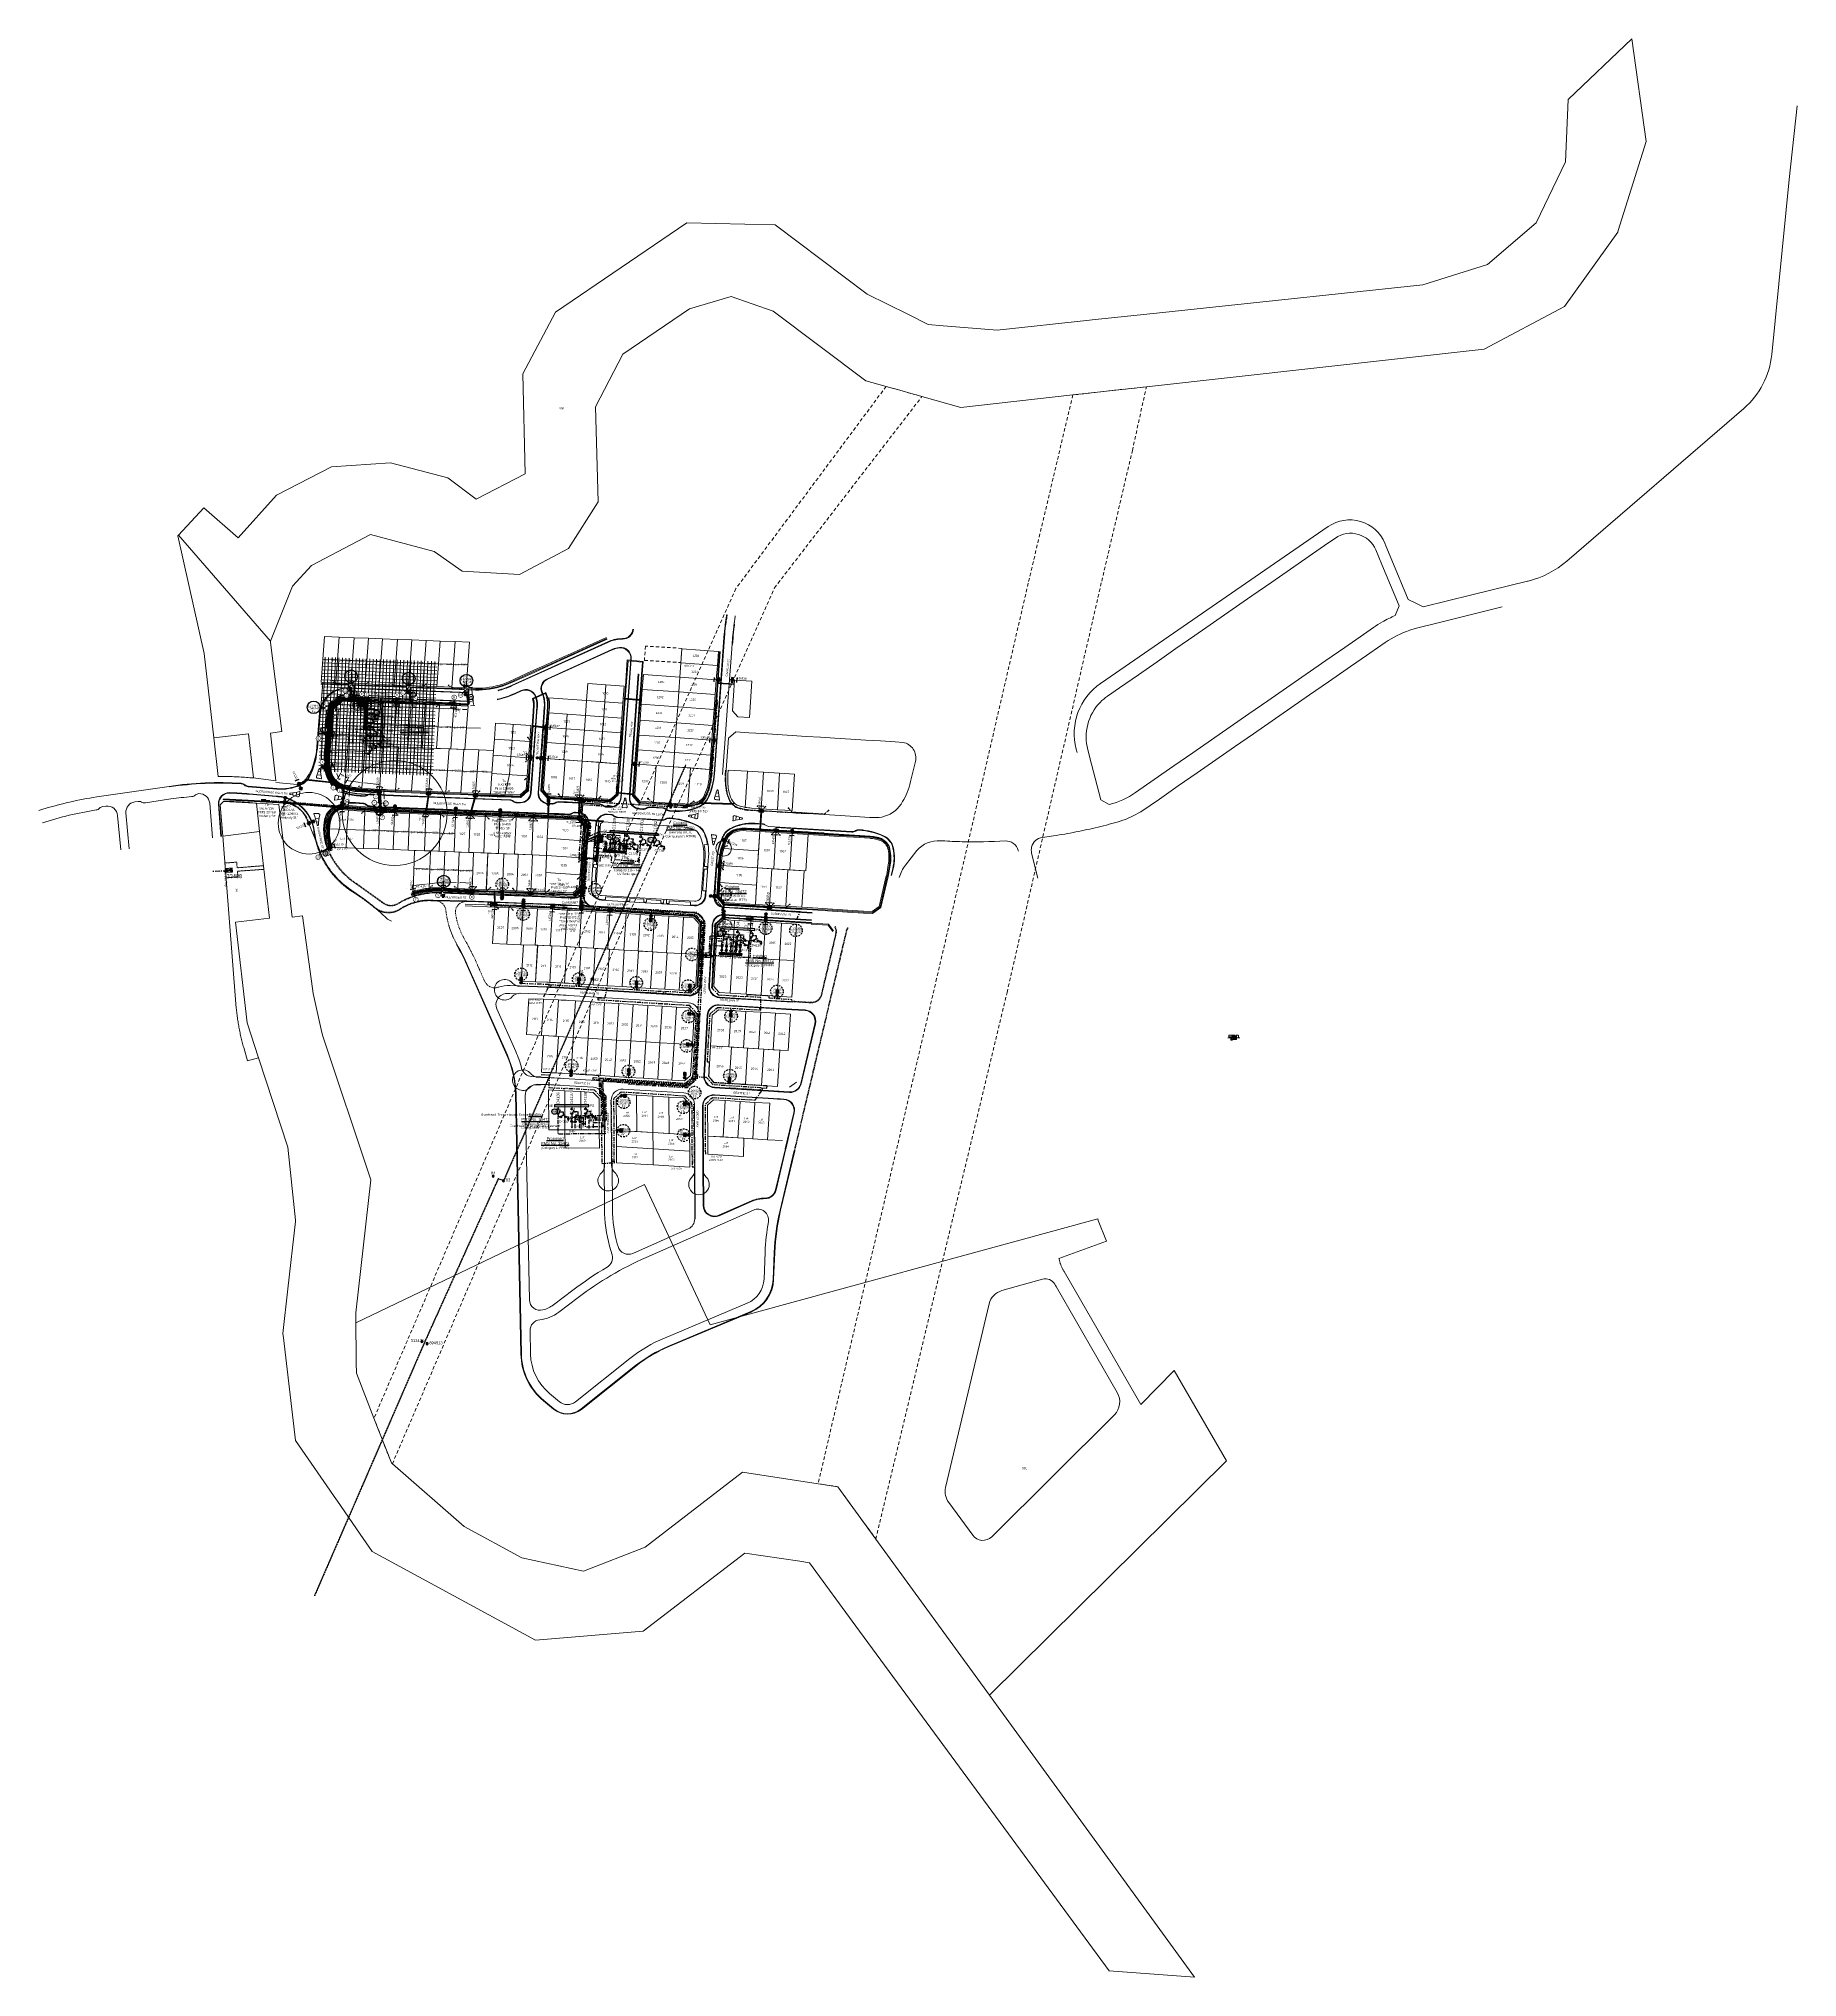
# Model space of a CAD drawing. Header units: metres. Extents: x 294745 to 296284, y 6233060 to 6235519.
# Drawn here: x 294745 to 296284, y 6233060 to 6234757 of the extents above; entities that cross this region are included whole.
import ezdxf
from ezdxf.enums import TextEntityAlignment as Align

# ---------------------------------------------------------------- set-up
doc = ezdxf.new("R2010")
doc.units = ezdxf.units.M
doc.set_wipeout_variables(frame=1)
for name, pattern in [('Cable Exist OH', [1, 1, 0]), ('Cable Exist UG', [7, 4, -1, 1, -1]), ('CENTER', [50.8, 31.75, -6.35, 6.35, -6.35]), ('CENTERX2', [4, 2.5, -0.5, 0.5, -0.5]), ('Dash', [5, 3, -2]), ('DASHED', [19.05, 12.7, -6.35]), ('DOT', [6.35, 0, -6.35]), ('HIDDEN', [0.375, 0.25, -0.125]), ('HIDDEN2', [0.1875, 0.125, -0.0625]), ('IE Trench LV', [5.5, 3.5, -2]), ('PHANTOM', [6.15, 3, -0.75, 0.3, -0.75, 0.3, -0.75, 0.3]), ('PHANTOM2', [4.45, 2, -0.5, 0.15, -0.5, 0.15, -0.5, 0.15, -0.5]), ('PHANTOMX2', [5.6, 2.5, -0.5, 0.15, -0.5, 0.15, -0.5, 0.15, -0.5, 0.15, -0.5])]:
    doc.linetypes.add(name, pattern=pattern)
doc.layers.get('0').update_dxf_attribs({"color": 6})
doc.layers.get('Defpoints').update_dxf_attribs({"color": 250})
for name, color, linetype, lineweight, plot in [('. Const Lines _SP', 251, 'Continuous', 0, False), ('. Const Lines Circles _SP', 251, 'Continuous', 0, False), ('._Cable_LV_16mm (2Core)_Proposed', 161, 'Cable o', 0, False), ('._Cable_LV_240mm_Proposed', 161, 'Cable x', 0, False), ('._Cable_LV_50mm_Proposed', 161, 'Cable #', 0, False), ('._Trenching LV_SP', 54, 'IE Trench LV', 0, False), ('.Const Grid Substation', 252, 'Continuous', 0, False)]:
    doc.layers.add(name, color=color, linetype=linetype, lineweight=lineweight, plot=plot)
for name, color, linetype, lineweight, true_color, plot, transparency in [('. Const Lines HV', 7, 'Continuous', 0, 0x990000, False, 0.3), ('. Const Lines SL', 7, 'Continuous', 0, 0x009999, False, 0.3), ('. Const Trench (GIS)', 7, 'Continuous', 0, 0x990099, False, 0.3)]:
    doc.layers.add(name, color=color, linetype=linetype, lineweight=lineweight, true_color=true_color, plot=plot, transparency=transparency)
for name, color, linetype, lineweight, plot, transparency in [('._ MGA Trench Outline (Physical Location)', 248, 'Continuous', 0, False, 0.3), ('._Trenching HV', 56, 'IE Trench HV', 0, False, 0.2), ('_User Miscellaneous12', 231, 'Continuous', 13, False, 0.5)]:
    doc.layers.add(name, color=color, linetype=linetype, lineweight=lineweight, plot=plot, transparency=transparency)
for name, color, linetype, lineweight in [('_User Dimensions', 140, 'Continuous', 13), ('_User Miscellaneous1', 11, 'Continuous', 13), ('_User Miscellaneous2', 31, 'Continuous', 13), ('_User Miscellaneous3', 30, 'Continuous', 13), ('_User Miscellaneous4', 71, 'Continuous', 13), ('_User Miscellaneous5', 91, 'Continuous', 13), ('_User Miscellaneous6', 2, 'Continuous', 13), ('_User_.Property_Easements', 105, 'Continuous', 20), ('_User_.Property_Easements-Dimensions', 35, 'Continuous', 20), ('_User_.Property_Hatch', 115, 'Continuous', 20), ('_User_.Property_Restriction', 165, 'Continuous', 20), ('_User_EA_Final', 3, 'Continuous', 20), ('_User_Earthing_Final', 3, 'Continuous', 20), ('_User_HV_Final', 1, 'Continuous', 25), ('_User_LV_Exist', 5, 'Continuous', 25), ('_User_LV_Final', 5, 'Continuous', 25), ('_User_SL_Final', 4, 'Continuous', 25), ('Cadastre Easements_SP_EXT', 66, 'DASHED', 15), ('Cadastre Land Parcels_SP_EXT', 118, 'Continuous', 15), ('Cadastre Lot Numbers_SP_EXT', 118, 'Continuous', 15), ('Cadastre Lot Numbers_SP_NEW', 2, 'Continuous', 15), ('Cadastre Other Property_SP_EXT', 86, 'DASHED', 15), ('Cadastre Road Names_SP_HV_LV_SL_EXT', 211, 'Continuous', 15), ('Layer1', 5, 'Continuous', 13), ('Mains_HV_EXT', 13, 'Continuous', 25), ('Mains_LV_EXT', 163, 'Continuous', 25), ('Mains_TR_EXT', 211, 'Continuous', 25), ('Services_SP_EXT', 42, 'PHANTOMX2', 20), ('Services_SP_NEW', 2, 'PHANTOMX2', 20)]:
    doc.layers.add(name, color=color, linetype=linetype, lineweight=lineweight)
for name, color, linetype, lineweight, transparency in [('_User Miscellaneous7', 131, 'Continuous', 13, 0.5), ('_User Miscellaneous8', 181, 'Continuous', 13, 0.5), ('Kerb_SP_Existing', 254, 'Continuous', 13, 0.5)]:
    doc.layers.add(name, color=color, linetype=linetype, lineweight=lineweight, transparency=transparency)
for name, color, linetype in [('_User_HV_Exist', 7, 'Continuous'), ('Duct_SP_EXT', 30, 'Continuous'), ('Duct_SP_NEW', 2, 'Continuous'), ('Equip_LV_EXT', 7, 'Continuous'), ('Equip_LV_NEW', 2, 'Continuous'), ('Equip_SP_LV_EXT', 7, 'Continuous'), ('Equip_SP_LV_NEW', 2, 'Continuous'), ('Equip_SP_SL_EXT', 7, 'Continuous'), ('Equip_SP_SL_NEW', 2, 'Continuous'), ('Mains_HV_New_U72', 2, 'Cable x'), ('Mains_LV_New_T6', 2, 'Cable 4'), ('Mains_LV_New_T84', 2, 'Cable x'), ('Mains_LV_New_T94', 2, 'Cable o'), ('Notes_SP_LV_MISC', 151, 'Continuous'), ('Services_SP_NEW_UG', 2, 'IE Trench LV'), ('Sub_SP_EXT', 7, 'Continuous'), ('Sub_SP_NEW', 2, 'Continuous'), ('SupportsOH_SP_TR_HV_LV_SL_EXT', 7, 'Continuous'), ('SupportsUG_SP_LV_EXT', 7, 'Continuous'), ('SupportsUG_SP_LV_SL_EXT', 7, 'Continuous'), ('Trench_SP_EXT', 7, 'Continuous'), ('Trench_SP_NEW', 2, 'Continuous'), ('UG_Details_SP_MISC', 7, 'Continuous')]:
    doc.layers.add(name, color=color, linetype=linetype)
doc.styles.add('ARIAL', font='arial.ttf', dxfattribs={"height": 2})
doc.styles.add('COLUMN_LABEL', font='arial.ttf', dxfattribs={"height": 2})
doc.styles.add('iecARIAL', font='arial.ttf', dxfattribs={"height": 2})
doc.styles.add('iecISOCP', font='isocp.shx')
doc.styles.add('ieISOCP', font='arial.ttf', dxfattribs={"height": 1.5})
doc.styles.add('LotNum', font='isocp.shx')
doc.styles.add('POLE_LABEL', font='arial.ttf', dxfattribs={"height": 2})
doc.styles.add('SL_LABEL', font='arial.ttf', dxfattribs={"height": 2})
doc.styles.get("Standard").update_dxf_attribs({"font": 'arial.ttf'})
doc.styles.add('SWG_LABEL', font='arial.ttf')
doc.styles.add('SWITCH_LABEL', font='arial.ttf', dxfattribs={"height": 2})
doc.linetypes.add('Cable #', pattern='A,4,-0.1,["#",Standard,S=1.6,R=0,X=0,Y=-0.8],-1.35', length=5.45)
doc.linetypes.add('Cable 3', pattern='A,5,-0.01,[">>",Standard,S=1.5,R=0,X=0,Y=-0.735],-2.4', length=7.41)
doc.linetypes.add('Cable 4', pattern='A,5.25,-0.1,["o",Standard,S=2,R=0,X=1.5,Y=-0.7],-4', length=9.35)
doc.linetypes.add('Cable o', pattern='A,4,-0.01,["O",Standard,S=1.5,R=0,X=0,Y=-0.75],-1.6', length=5.61)
doc.linetypes.add('Cable x', pattern='A,5,-0.05,["X",Standard,S=1.5,R=0,X=0,Y=-0.75],-1.45', length=6.5)
doc.linetypes.add('IE Trench HV', pattern='A,4,-0.4,["/",Standard,S=2,R=0,X=0.25,Y=-1],-1.6', length=6)
doc.dimstyles.new('1.8mm_1_100 (Easements)', dxfattribs={"dimtxt": 0.18, "dimasz": 0.18, "dimexe": 0.1, "dimexo": 0.3, "dimgap": 0.05, "dimtad": 0, "dimtoh": 1, "dimlfac": -1, "dimzin": 12, "dimdsep": 46, "dimtxsty": 'Standard', "dimcen": 1, "dimclrd": 7, "dimclre": 7, "dimclrt": 7, "dimazin": 3, "dimtfac": 1, "dimtmove": 0, "dimatfit": 3, "dimfxl": 1, "dimtolj": 1, "dimtzin": 0, "dimlwd": -1, "dimlwe": -1, "dimarcsym": 0})
doc.dimstyles.new('1.8mm_1_50', dxfattribs={"dimtxt": 0.09, "dimasz": 0.1, "dimexe": 0.05, "dimexo": 0.15, "dimgap": 0.025, "dimtad": 0, "dimtoh": 1, "dimlfac": -1, "dimzin": 12, "dimdsep": 46, "dimtxsty": 'Standard', "dimcen": 1, "dimclrd": 256, "dimclre": 256, "dimclrt": 256, "dimazin": 3, "dimtfac": 1, "dimtmove": 0, "dimatfit": 3, "dimfxl": 1, "dimtolj": 1, "dimtzin": 0, "dimlwd": -1, "dimlwe": -1, "dimarcsym": 0})
doc.dimstyles.new('Standard 1.8mm', dxfattribs={"dimtxt": 1.8, "dimasz": 2, "dimexe": 1, "dimexo": 2, "dimgap": 0.5, "dimtad": 0, "dimdec": 1, "dimzin": 9, "dimdsep": 46, "dimtxsty": 'Standard', "dimcen": 2.5, "dimclrd": 256, "dimclre": 256, "dimclrt": 256, "dimadec": 0, "dimazin": 0, "dimtfac": 1, "dimtdec": 1, "dimtmove": 1, "dimatfit": 3, "dimfxl": 1.25, "dimlwd": -1, "dimlwe": -1, "dimarcsym": 1})

# ---------------------------------------------------------------- blocks, each defined once
blk = doc.blocks.new('SUB_PADMOUNT_EXT')
h = blk.add_hatch(color=256)
h.dxf.hatch_style = 1
h.paths.add_polyline_path([(-3, 1.5), (-3, -1.5), (0, 0)])
h = blk.add_hatch(color=256)
h.dxf.hatch_style = 1
h.paths.add_polyline_path([(3, 1.5), (0, 0), (3, -1.5)])
for p, q in [((-3, 1.5), (3, -1.5)), ((3, 1.5), (-3, -1.5))]:
    blk.add_line(p, q)
at = {"linetype": 'Continuous'}
blk.add_lwpolyline([(-3, -1.5), (3, -1.5), (3, 1.5), (-3, 1.5)], close=True, dxfattribs=at)
at = {"flags": 8}
blk.add_attdef('ASSET_NUM', text='', height=2.5, dxfattribs=at).set_placement((0, 5), align=Align.MIDDLE_CENTER)
for tag, flags, p in [('STREET_CODE', 9, (1.5, 0)), ('NO_PHASES', 9, (1.5, -0.2)), ('OPERATING_VOLTAGE', 9, (1.5, -0.4)), ('ORIENTATION', 9, (1.5, -0.6)), ('OWNED_BY', 9, (1.5, -0.8)), ('OPERATED_BY', 9, (1.5, -1)), ('MAINTAINED_BY', 9, (1.5, -1.2)), ('CONSTRUCTED_VOLTAGE', 9, (1.5, -1.4)), ('SECONDARY_VOLTAGE', 9, (1.5, -1.6)), ('STATE', 9, (1.5, -1.8)), ('PARENT', 9, (1.5, -2)), ('SUBSTATION_TYPE', 9, (1.5, -2.2)), ('USAGE', 9, (1.5, -2.4)), ('LEGEND', 9, (1.5, -2.6)), ('SUBURB', 9, (1.5, -2.8)), ('STREETNAME', 9, (1.5, -3)), ('LOCATION', 9, (1.5, -3.2)), ('NOTES', 9, (1.5, -3.4)), ('Z', 1, (1.5, -3.6))]:
    blk.add_attdef(tag, text='', height=0.2, dxfattribs=dict(flags=flags)).set_placement(p, align=Align.MIDDLE_LEFT)
blk = doc.blocks.new('POLE_EXT')
blk.add_hatch(color=256).paths.add_polyline_path([(-0.9, 0, 1), (0.9, 0, 1)])
blk.add_lwpolyline([(-0.9, 0, 1), (0.9, 0, 1)], format="xyb", close=True)
at = {"layer": 'Defpoints', "linetype": 'DASHED'}
blk.add_line((0, 0.9), (0, -0.9), dxfattribs=at)
at = {"layer": 'Defpoints', "linetype": 'DASHED', "flags": 128}
blk.add_lwpolyline([(-0.9, 0), (0.9, 0)], dxfattribs=at)
at = {"flags": 8}
blk.add_attdef('pNumber', text='', height=1.8, dxfattribs=at).set_placement((2.5, 2.5), align=Align.MIDDLE_CENTER)
at = {"style": 'POLE_LABEL', "flags": 9}
for tag, p in [('STRUCTURE_PLANT_NUMBER', (1.4, 0)), ('STREET_CODE', (1.4, -0.2))]:
    blk.add_attdef(tag, text='', height=0.2, dxfattribs=at).set_placement(p, align=Align.MIDDLE_LEFT)
at = {"flags": 9}
for tag, p in [('OWNED_BY', (1.4, -0.4)), ('PARENT', (1.4, -0.6)), ('SPECIAL_USE', (1.4, -0.8)), ('STATE', (1.4, -1)), ('USAGE', (1.4, -1.2)), ('cLV', (1.4, -1.4)), ('hDepth', (1.4, -1.6)), ('hDia', (1.4, -1.8)), ('cHV', (1.4, -2)), ('LBRACKET', (1.4, -2.2)), ('LExisting', (1.4, -2.4)), ('LANTNUMBER', (1.4, -2.6)), ('LOther', (1.4, -2.8)), ('LRemove', (1.4, -3)), ('LEGEND', (1.4, -3.2)), ('cLinedev', (1.4, -3.4)), ('LOCATION', (1.4, -3.6)), ('pExisting', (1.4, -3.8)), ('PFNUMBER', (1.4, -4)), ('NEWPFNUMBER', (1.4, -4.2)), ('pFooting', (1.4, -4.4)), ('pNew', (1.4, -4.6)), ('pRelocate', (1.4, -5)), ('pRemove', (1.4, -5.2)), ('pReplace', (1.4, -5.4)), ('pStay', (1.4, -5.6)), ('pType', (1.4, -5.8)), ('cspan', (1.4, -6)), ('STREETNAME', (1.4, -6.2)), ('SUBURB', (1.4, -6.4)), ('NOTES', (1.4, -6.6)), ('MAINTAINED_BY', (1.4, -6.8)), ('OPERATED_BY', (1.4, -7))]:
    blk.add_attdef(tag, text='', height=0.2, dxfattribs=at).set_placement(p, align=Align.MIDDLE_LEFT)
at = {"flags": 1}
blk.add_attdef('Z', (1.4, -7.3), '', height=0.2, dxfattribs=at)
blk = doc.blocks.new('*U77')
at = {"layer": 'SupportsUG_SP_LV_EXT', "linetype": 'Continuous'}
h = blk.add_hatch(color=256, dxfattribs=at)
h.dxf.hatch_style = 1
h.paths.add_polyline_path([(-0.8, 0), (-0.8, 2), (0.8, 2), (0.8, 0)])
h = blk.add_hatch(color=256, dxfattribs=at)
h.dxf.hatch_style = 1
h.paths.add_polyline_path([(-0.8, -2), (-0.8, 0), (0.8, 0), (0.8, -2)])
blk.add_lwpolyline([(-0.8, 2), (-0.8, -1), (-0.8, 1), (-0.8, -2), (0.8, -2), (0.8, 2)], close=True)
at = {"layer": 'Defpoints'}
for p, q in [((2, 0), (-2, 0)), ((0, 0), (2, 0)), ((1, 0.8), (1, -0.8)), ((4, -2), (4, 2))]:
    blk.add_line(p, q, dxfattribs=at)
at = {"layer": 'Defpoints', "flags": 128}
for points in [[(6, 4.5), (6, 4.5)], [(6, -4.5), (6, -4.5)]]:
    blk.add_lwpolyline(points, dxfattribs=at)
for tag, flags, p in [('OWNED_BY', 9, (-0.2, 0)), ('STREETNAME', 9, (-0.2, 0)), ('SUBURB', 1, (-0.2, 0)), ('SUPPORT_TYPE', 9, (-0.1, 0)), ('USAGE', 9, (-0.1, 0)), ('LEGEND', 9, (-0.1, 0)), ('LOCATION', 9, (-0.1, 0)), ('NOTES', 9, (-0.1, 0)), ('PARENT', 9, (-0.1, 0)), ('STATE', 9, (0, 0))]:
    blk.add_attdef(tag, text='', height=0.01, rotation=270, dxfattribs=dict(flags=flags)).set_placement(p, align=Align.CENTER)
at = {"width": 0.9}
blk.add_attdef('ASSET_NUM', text='', height=1.8, rotation=360, dxfattribs=at).set_placement((4, 2), align=Align.MIDDLE_LEFT)
blk = doc.blocks.new('*U120')
blk.add_hatch(color=256).paths.add_polyline_path([(1.2, 1.2), (-1.2, 1.2), (-1.2, -1.2), (1.2, -1.2)])
blk.add_lwpolyline([(-1.2, 1.2), (-1.2, -1.2), (1.2, -1.2), (1.2, 1.2)], close=True)
at = {"layer": 'Defpoints', "flags": 128}
for points in [[(0, 1.2), (0, -1.2)], [(0, 0), (2, 0)], [(0.3, 0.6), (0.3, -0.6)], [(4, 2), (4, -2)]]:
    blk.add_lwpolyline(points, dxfattribs=at)
at = {"style": 'COLUMN_LABEL', "width": 0.9, "flags": 8}
blk.add_attdef('ASSET_NUM', text='', height=1.8, rotation=360, dxfattribs=at).set_placement((4, 2), align=Align.MIDDLE_LEFT)
at = {"flags": 1}
blk.add_attdef('Z', (-2.4, -1.8), '', height=0.2, rotation=270, dxfattribs=at)
at = {"flags": 9}
for tag, p in [('NOTES', (-2, -1.8)), ('SUBURB', (-1.8, -1.8)), ('STREETNAME', (-1.6, -1.8)), ('LOCATION', (-1.4, -1.8)), ('LEGEND', (-1.2, -1.8)), ('USAGE', (-1, -1.8)), ('STATE', (-0.8, -1.8)), ('OWNED_BY', (-0.6, -1.8)), ('COLUMN_TYPE', (-0.4, -1.8))]:
    blk.add_attdef(tag, text='', height=0.2, rotation=270, dxfattribs=at).set_placement(p, align=Align.MIDDLE_LEFT)
for tag, style, p in [('STREET_CODE', 'COLUMN_LABEL', (-0.2, -1.8)), ('STRUCTURE_PLANT_NUMBER', 'POLE_LABEL', (0, -1.8))]:
    blk.add_attdef(tag, text='', height=0.2, rotation=270, dxfattribs=dict(at, style=style)).set_placement(p, align=Align.MIDDLE_LEFT)
blk = doc.blocks.new('*U72')
at = {"layer": 'Services_SP_EXT', "linetype": 'Continuous'}
for points in [[(-20.4, 2.9), (-19.6, 2.9), (-19.6, 2.1), (-20.4, 2.1)], [(19.6, 2.9), (20.4, 2.9), (20.4, 2.1), (19.6, 2.1)]]:
    blk.add_lwpolyline(points, close=True, dxfattribs=at)
at = {"layer": 'Services_SP_EXT', "flags": 128}
for points in [[(-15, -1), (-20, 2.5)], [(15, -1), (20, 2.5)], [(-2.5, -1), (-15, -1)], [(-2.5, -1), (0, -2), (2.5, -1)], [(2.5, -1), (15, -1)]]:
    blk.add_lwpolyline(points, dxfattribs=at)
blk = doc.blocks.new('*U134')
at = {"layer": 'Services_SP_EXT', "ltscale": 0.4}
blk.add_lwpolyline([(3.7, -3.2), (0.28125, 0)], dxfattribs=at)
at = {"layer": 'Services_SP_EXT', "linetype": 'Continuous', "ltscale": 0.4}
blk.add_lwpolyline([(3.7, -3.21875), (4.2625, -3.21875), (4.2625, -3.78125), (3.7, -3.78125)], close=True, dxfattribs=at)
blk = doc.blocks.new('*U76')
at = {"layer": 'SupportsUG_SP_LV_EXT', "linetype": 'Continuous'}
h = blk.add_hatch(color=256, dxfattribs=at)
h.dxf.hatch_style = 1
h.paths.add_polyline_path([(-0.8, 0), (-0.8, 2), (0.8, 2), (0.8, 0)])
h = blk.add_hatch(color=256, dxfattribs=at)
h.dxf.hatch_style = 1
h.paths.add_polyline_path([(-0.8, -2), (-0.8, 0), (0.8, 0), (0.8, -2)])
blk.add_lwpolyline([(-0.8, 2), (-0.8, -1), (-0.8, 1), (-0.8, -2), (0.8, -2), (0.8, 2)], close=True)
at = {"layer": 'Defpoints'}
for p, q in [((2, 0), (-2, 0)), ((0, 0), (2, 0)), ((1, 0.8), (1, -0.8)), ((4, -2), (4, 2))]:
    blk.add_line(p, q, dxfattribs=at)
at = {"layer": 'Defpoints', "flags": 128}
for points in [[(6, 4.5), (6, 4.5)], [(6, -4.5), (6, -4.5)]]:
    blk.add_lwpolyline(points, dxfattribs=at)
for tag, flags, p in [('OWNED_BY', 9, (-0.2, 0)), ('STREETNAME', 9, (-0.2, 0)), ('SUBURB', 1, (-0.2, 0)), ('SUPPORT_TYPE', 9, (-0.1, 0)), ('USAGE', 9, (-0.1, 0)), ('LEGEND', 9, (-0.1, 0)), ('LOCATION', 9, (-0.1, 0)), ('NOTES', 9, (-0.1, 0)), ('PARENT', 9, (-0.1, 0)), ('STATE', 9, (0, 0))]:
    blk.add_attdef(tag, text='', height=0.01, rotation=270, dxfattribs=dict(flags=flags)).set_placement(p, align=Align.CENTER)
at = {"width": 0.9}
blk.add_attdef('ASSET_NUM', text='', height=1.8, rotation=360, dxfattribs=at).set_placement((4, 2), align=Align.MIDDLE_LEFT)
blk = doc.blocks.new('*U117')
blk.add_hatch(color=256).paths.add_polyline_path([(1.2, 1.2), (-1.2, 1.2), (-1.2, -1.2), (1.2, -1.2)])
blk.add_lwpolyline([(-1.2, 1.2), (-1.2, -1.2), (1.2, -1.2), (1.2, 1.2)], close=True)
at = {"layer": 'Defpoints', "flags": 128}
for points in [[(0, 1.2), (0, -1.2)], [(0, 0), (2, 0)], [(0.3, 0.6), (0.3, -0.6)], [(4, 2), (4, -2)]]:
    blk.add_lwpolyline(points, dxfattribs=at)
at = {"style": 'COLUMN_LABEL', "width": 0.9, "flags": 8}
blk.add_attdef('ASSET_NUM', text='', height=1.8, rotation=360, dxfattribs=at).set_placement((4, 2), align=Align.MIDDLE_LEFT)
at = {"flags": 1}
blk.add_attdef('Z', (-2.4, -1.8), '', height=0.2, rotation=270, dxfattribs=at)
at = {"flags": 9}
for tag, p in [('NOTES', (-2, -1.8)), ('SUBURB', (-1.8, -1.8)), ('STREETNAME', (-1.6, -1.8)), ('LOCATION', (-1.4, -1.8)), ('LEGEND', (-1.2, -1.8)), ('USAGE', (-1, -1.8)), ('STATE', (-0.8, -1.8)), ('OWNED_BY', (-0.6, -1.8)), ('COLUMN_TYPE', (-0.4, -1.8))]:
    blk.add_attdef(tag, text='', height=0.2, rotation=270, dxfattribs=at).set_placement(p, align=Align.MIDDLE_LEFT)
for tag, style, p in [('STREET_CODE', 'COLUMN_LABEL', (-0.2, -1.8)), ('STRUCTURE_PLANT_NUMBER', 'POLE_LABEL', (0, -1.8))]:
    blk.add_attdef(tag, text='', height=0.2, rotation=270, dxfattribs=dict(at, style=style)).set_placement(p, align=Align.MIDDLE_LEFT)
blk = doc.blocks.new('*U135')
at = {"layer": 'Defpoints'}
blk.add_line((1.98125, 0), (0.28125, 0), dxfattribs=at)
at = {"layer": 'Services_SP_EXT', "ltscale": 0.4}
for points in [[(0.28125, 0), (3.7, 3.2)], [(3.7, -3.2), (0.28125, 0)]]:
    blk.add_lwpolyline(points, dxfattribs=at)
at = {"layer": 'Services_SP_EXT', "linetype": 'Continuous', "ltscale": 0.4}
for points in [[(3.7, 3.78125), (4.2625, 3.78125), (4.2625, 3.21875), (3.7, 3.21875)], [(3.7, -3.21875), (4.2625, -3.21875), (4.2625, -3.78125), (3.7, -3.78125)]]:
    blk.add_lwpolyline(points, close=True, dxfattribs=at)
blk = doc.blocks.new('*U137')
at = {"layer": 'Services_SP_EXT', "ltscale": 0.5, "flags": 128}
for points in [[(0.8, 15), (3.7, 18.2)], [(0.8, -15), (3.7, -18.2)]]:
    blk.add_lwpolyline(points, dxfattribs=at)
at = {"layer": 'Services_SP_EXT', "ltscale": 0.5}
for points in [[(4.2, 18.7), (4.2, 18.3), (3.7, 18.3), (3.7, 18.7)], [(4.2, -18.2), (4.2, -18.7), (3.7, -18.7), (3.7, -18.2)]]:
    blk.add_lwpolyline(points, close=True, dxfattribs=at)
for points in [[(0.8, 0), (0.8, 15)], [(0.8, 0), (0.8, -15)]]:
    blk.add_lwpolyline(points, dxfattribs=at)
blk = doc.blocks.new('*U138')
at = {"layer": 'Services_SP_EXT', "ltscale": 0.5}
blk.add_lwpolyline([(0.8, 0), (0.8, -15)], dxfattribs=at)
at = {"layer": 'Services_SP_EXT', "ltscale": 0.5, "flags": 128}
blk.add_lwpolyline([(0.8, -15), (3.7, -18.2)], dxfattribs=at)
at = {"layer": 'Services_SP_EXT', "ltscale": 0.5}
blk.add_lwpolyline([(4.2, -18.2), (4.2, -18.7), (3.7, -18.7), (3.7, -18.2)], close=True, dxfattribs=at)
blk = doc.blocks.new('*U118')
blk.add_hatch(color=256).paths.add_polyline_path([(1.2, 1.2), (-1.2, 1.2), (-1.2, -1.2), (1.2, -1.2)])
blk.add_lwpolyline([(-1.2, 1.2), (-1.2, -1.2), (1.2, -1.2), (1.2, 1.2)], close=True)
at = {"layer": 'Defpoints', "flags": 128}
for points in [[(0, 1.2), (0, -1.2)], [(0, 0), (2, 0)], [(0.3, 0.6), (0.3, -0.6)], [(4, 2), (4, -2)]]:
    blk.add_lwpolyline(points, dxfattribs=at)
at = {"style": 'COLUMN_LABEL', "width": 0.9, "flags": 8}
blk.add_attdef('ASSET_NUM', text='', height=1.8, rotation=360, dxfattribs=at).set_placement((4, 2), align=Align.MIDDLE_LEFT)
at = {"flags": 1}
blk.add_attdef('Z', (-2.4, -1.8), '', height=0.2, rotation=270, dxfattribs=at)
at = {"flags": 9}
for tag, p in [('NOTES', (-2, -1.8)), ('SUBURB', (-1.8, -1.8)), ('STREETNAME', (-1.6, -1.8)), ('LOCATION', (-1.4, -1.8)), ('LEGEND', (-1.2, -1.8)), ('USAGE', (-1, -1.8)), ('STATE', (-0.8, -1.8)), ('OWNED_BY', (-0.6, -1.8)), ('COLUMN_TYPE', (-0.4, -1.8))]:
    blk.add_attdef(tag, text='', height=0.2, rotation=270, dxfattribs=at).set_placement(p, align=Align.MIDDLE_LEFT)
for tag, style, p in [('STREET_CODE', 'COLUMN_LABEL', (-0.2, -1.8)), ('STRUCTURE_PLANT_NUMBER', 'POLE_LABEL', (0, -1.8))]:
    blk.add_attdef(tag, text='', height=0.2, rotation=270, dxfattribs=dict(at, style=style)).set_placement(p, align=Align.MIDDLE_LEFT)
blk = doc.blocks.new('*U139')
at = {"layer": 'Services_SP_EXT', "ltscale": 0.5, "flags": 128}
blk.add_lwpolyline([(0.8, 13), (3.7, 16.2)], dxfattribs=at)
at = {"layer": 'Services_SP_EXT', "ltscale": 0.5}
blk.add_lwpolyline([(0.8, 0), (0.8, 13)], dxfattribs=at)
blk.add_lwpolyline([(4.2, 16.7), (4.2, 16.2), (3.7, 16.2), (3.7, 16.7)], close=True, dxfattribs=at)
blk = doc.blocks.new('*U78')
at = {"layer": 'SupportsUG_SP_LV_EXT', "linetype": 'Continuous'}
h = blk.add_hatch(color=256, dxfattribs=at)
h.dxf.hatch_style = 1
h.paths.add_polyline_path([(-0.8, 0), (-0.8, 2), (0.8, 2), (0.8, 0)])
h = blk.add_hatch(color=256, dxfattribs=at)
h.dxf.hatch_style = 1
h.paths.add_polyline_path([(-0.8, -2), (-0.8, 0), (0.8, 0), (0.8, -2)])
blk.add_lwpolyline([(-0.8, 2), (-0.8, -1), (-0.8, 1), (-0.8, -2), (0.8, -2), (0.8, 2)], close=True)
at = {"layer": 'Defpoints'}
for p, q in [((2, 0), (-2, 0)), ((0, 0), (2, 0)), ((1, 0.8), (1, -0.8)), ((4, -2.1), (4, 1.9))]:
    blk.add_line(p, q, dxfattribs=at)
at = {"layer": 'Defpoints', "flags": 128}
for points in [[(6.1, 4.4), (6.1, 4.4)], [(5.9, -4.6), (5.9, -4.6)]]:
    blk.add_lwpolyline(points, dxfattribs=at)
for tag, flags, p in [('OWNED_BY', 9, (-0.2, 0)), ('STREETNAME', 9, (-0.2, 0)), ('SUBURB', 1, (-0.2, 0)), ('SUPPORT_TYPE', 9, (-0.1, 0)), ('USAGE', 9, (-0.1, 0)), ('LEGEND', 9, (-0.1, 0)), ('LOCATION', 9, (-0.1, 0)), ('NOTES', 9, (-0.1, 0)), ('PARENT', 9, (-0.1, 0)), ('STATE', 9, (0, 0))]:
    blk.add_attdef(tag, text='', height=0.01, rotation=270, dxfattribs=dict(flags=flags)).set_placement(p, align=Align.CENTER)
at = {"width": 0.9}
blk.add_attdef('ASSET_NUM', text='', height=1.8, rotation=360, dxfattribs=at).set_placement((4, 2), align=Align.MIDDLE_LEFT)
blk = doc.blocks.new('*U119')
blk.add_hatch(color=256).paths.add_polyline_path([(1.1, 1.3), (-1.3, 1.1), (-1.1, -1.3), (1.3, -1.1)])
blk.add_lwpolyline([(-1.3, 1.1), (-1.1, -1.3), (1.3, -1.1), (1.1, 1.3)], close=True)
at = {"layer": 'Defpoints', "flags": 128}
for points in [[(-0.1, 1.2), (0.1, -1.2)], [(0, 0), (2, 0.1)], [(0.3, 0.6), (0.3, -0.6)], [(3.8, 2.3), (4.1, -1.7)]]:
    blk.add_lwpolyline(points, dxfattribs=at)
at = {"style": 'COLUMN_LABEL', "width": 0.9, "flags": 8}
blk.add_attdef('ASSET_NUM', text='', height=1.8, rotation=360, dxfattribs=at).set_placement((4, 2), align=Align.MIDDLE_LEFT)
at = {"flags": 1}
blk.add_attdef('Z', (-2.4, -1.8), '', height=0.2, rotation=270, dxfattribs=at)
at = {"flags": 9}
for tag, p in [('NOTES', (-2, -1.8)), ('SUBURB', (-1.8, -1.8)), ('STREETNAME', (-1.6, -1.8)), ('LOCATION', (-1.4, -1.8)), ('LEGEND', (-1.2, -1.8)), ('USAGE', (-1, -1.8)), ('STATE', (-0.8, -1.8)), ('OWNED_BY', (-0.6, -1.8)), ('COLUMN_TYPE', (-0.4, -1.8))]:
    blk.add_attdef(tag, text='', height=0.2, rotation=270, dxfattribs=at).set_placement(p, align=Align.MIDDLE_LEFT)
for tag, style, p in [('STREET_CODE', 'COLUMN_LABEL', (-0.2, -1.8)), ('STRUCTURE_PLANT_NUMBER', 'POLE_LABEL', (0, -1.8))]:
    blk.add_attdef(tag, text='', height=0.2, rotation=270, dxfattribs=dict(at, style=style)).set_placement(p, align=Align.MIDDLE_LEFT)
blk = doc.blocks.new('*U121')
blk.add_hatch(color=256).paths.add_polyline_path([(1.2, 1.2), (-1.2, 1.2), (-1.2, -1.2), (1.2, -1.2)])
blk.add_lwpolyline([(-1.2, 1.2), (-1.2, -1.2), (1.2, -1.2), (1.2, 1.2)], close=True)
at = {"layer": 'Defpoints', "flags": 128}
for points in [[(0, 1.2), (0, -1.2)], [(0, 0), (2, 0)], [(0.3, 0.6), (0.3, -0.6)], [(4, 2), (4, -2)]]:
    blk.add_lwpolyline(points, dxfattribs=at)
at = {"style": 'COLUMN_LABEL', "width": 0.9, "flags": 8}
blk.add_attdef('ASSET_NUM', text='', height=1.8, rotation=360, dxfattribs=at).set_placement((4, 2), align=Align.MIDDLE_LEFT)
at = {"flags": 1}
blk.add_attdef('Z', (-2.4, -1.8), '', height=0.2, rotation=270, dxfattribs=at)
at = {"flags": 9}
for tag, p in [('NOTES', (-2, -1.8)), ('SUBURB', (-1.8, -1.8)), ('STREETNAME', (-1.6, -1.8)), ('LOCATION', (-1.4, -1.8)), ('LEGEND', (-1.2, -1.8)), ('USAGE', (-1, -1.8)), ('STATE', (-0.8, -1.8)), ('OWNED_BY', (-0.6, -1.8)), ('COLUMN_TYPE', (-0.4, -1.8))]:
    blk.add_attdef(tag, text='', height=0.2, rotation=270, dxfattribs=at).set_placement(p, align=Align.MIDDLE_LEFT)
for tag, style, p in [('STREET_CODE', 'COLUMN_LABEL', (-0.2, -1.8)), ('STRUCTURE_PLANT_NUMBER', 'POLE_LABEL', (0, -1.8))]:
    blk.add_attdef(tag, text='', height=0.2, rotation=270, dxfattribs=dict(at, style=style)).set_placement(p, align=Align.MIDDLE_LEFT)
blk = doc.blocks.new('*U140')
at = {"layer": 'Services_SP_EXT', "ltscale": 0.5, "flags": 128}
for points in [[(0.8, 16), (3.7, 19.2)], [(0.8, -14.1), (3.7, -17.3)]]:
    blk.add_lwpolyline(points, dxfattribs=at)
at = {"layer": 'Services_SP_EXT', "ltscale": 0.5}
for points in [[(4.2, 19.7), (4.2, 19.2), (3.7, 19.2), (3.7, 19.7)], [(4.2, -17.3), (4.2, -17.8), (3.7, -17.8), (3.7, -17.3)]]:
    blk.add_lwpolyline(points, close=True, dxfattribs=at)
for points in [[(0.8, 0), (0.8, 16)], [(0.8, 0), (0.8, -14.1)]]:
    blk.add_lwpolyline(points, dxfattribs=at)
blk = doc.blocks.new('*U141')
at = {"layer": 'Services_SP_EXT', "ltscale": 0.5, "flags": 128}
for points in [[(0.8, 15), (3.7, 18.2)], [(0.8, -15), (3.7, -18.2)]]:
    blk.add_lwpolyline(points, dxfattribs=at)
at = {"layer": 'Services_SP_EXT', "ltscale": 0.5}
for points in [[(4.2, 18.7), (4.2, 18.2), (3.7, 18.2), (3.7, 18.7)], [(4.2, -18.2), (4.2, -18.7), (3.7, -18.7), (3.7, -18.2)]]:
    blk.add_lwpolyline(points, close=True, dxfattribs=at)
for points in [[(0.8, 0), (0.8, 15)], [(0.8, 0), (0.8, -15)]]:
    blk.add_lwpolyline(points, dxfattribs=at)
blk = doc.blocks.new('*U79')
at = {"layer": 'SupportsUG_SP_LV_EXT', "linetype": 'Continuous'}
h = blk.add_hatch(color=256, dxfattribs=at)
h.dxf.hatch_style = 1
h.paths.add_polyline_path([(-0.8, 0), (-0.8, 2), (0.8, 2), (0.8, 0)])
h = blk.add_hatch(color=256, dxfattribs=at)
h.dxf.hatch_style = 1
h.paths.add_polyline_path([(-0.8, -2), (-0.8, 0), (0.8, 0), (0.8, -2)])
blk.add_lwpolyline([(-0.8, 2), (-0.8, -1), (-0.8, 1), (-0.8, -2), (0.8, -2), (0.8, 2)], close=True)
at = {"layer": 'Defpoints'}
for p, q in [((2, 0), (-2, 0)), ((0, 0), (2, 0)), ((1, 0.8), (1, -0.8)), ((4, -2), (4, 2))]:
    blk.add_line(p, q, dxfattribs=at)
at = {"layer": 'Defpoints', "flags": 128}
for points in [[(6, 4.5), (6, 4.5)], [(6, -4.5), (6, -4.5)]]:
    blk.add_lwpolyline(points, dxfattribs=at)
for tag, flags, p in [('OWNED_BY', 9, (1.7, 0)), ('PARENT', 9, (1.7, 0)), ('STREETNAME', 9, (1.7, 0)), ('SUBURB', 1, (1.7, 0)), ('SUPPORT_TYPE', 9, (1.8, 0)), ('USAGE', 9, (1.8, 0)), ('LEGEND', 9, (1.8, 0)), ('LOCATION', 9, (1.8, 0)), ('NOTES', 9, (1.8, 0)), ('STATE', 9, (1.9, 0))]:
    blk.add_attdef(tag, text='', height=0.01, rotation=270, dxfattribs=dict(flags=flags)).set_placement(p, align=Align.CENTER)
at = {"width": 0.9}
blk.add_attdef('ASSET_NUM', text='', height=1.8, rotation=360, dxfattribs=at).set_placement((5.9, 2), align=Align.MIDDLE_LEFT)
blk = doc.blocks.new('*U81')
at = {"layer": 'SupportsUG_SP_LV_EXT', "linetype": 'Continuous'}
h = blk.add_hatch(color=256, dxfattribs=at)
h.dxf.hatch_style = 1
h.paths.add_polyline_path([(-0.8, 0), (-0.8, 2), (0.8, 2), (0.8, 0)])
h = blk.add_hatch(color=256, dxfattribs=at)
h.dxf.hatch_style = 1
h.paths.add_polyline_path([(-0.8, -2), (-0.8, 0), (0.8, 0), (0.8, -2)])
blk.add_lwpolyline([(-0.8, 2), (-0.8, -1), (-0.8, 1), (-0.8, -2), (0.8, -2), (0.8, 2)], close=True)
at = {"layer": 'Defpoints'}
for p, q in [((2, 0), (-2, 0)), ((0, 0), (2, 0)), ((1, 0.8), (1, -0.8)), ((4, -2), (4, 2))]:
    blk.add_line(p, q, dxfattribs=at)
at = {"layer": 'Defpoints', "flags": 128}
for points in [[(6, 4.5), (6, 4.5)], [(6, -4.5), (6, -4.5)]]:
    blk.add_lwpolyline(points, dxfattribs=at)
for tag, flags, p in [('OWNED_BY', 9, (-0.5, 0)), ('LOCATION', 9, (-0.5, 0)), ('NOTES', 9, (-0.5, 0)), ('PARENT', 9, (-0.5, 0)), ('STREETNAME', 9, (-0.5, 0)), ('SUBURB', 1, (-0.5, 0)), ('SUPPORT_TYPE', 9, (-0.4, 0)), ('STATE', 9, (-0.4, 0)), ('USAGE', 9, (-0.4, 0)), ('LEGEND', 9, (-0.4, 0))]:
    blk.add_attdef(tag, text='', height=0.01, rotation=270, dxfattribs=dict(flags=flags)).set_placement(p, align=Align.CENTER)
at = {"width": 0.9}
blk.add_attdef('ASSET_NUM', text='', height=1.8, rotation=360, dxfattribs=at).set_placement((3.7, 2), align=Align.MIDDLE_LEFT)
blk = doc.blocks.new('*U83')
at = {"layer": 'Trench_SP_NEW', "linetype": 'IE Trench LV', "lineweight": 18, "ltscale": 0.3}
blk.add_lwpolyline([(0.3, 0), (4, 3)], dxfattribs=at)
blk = doc.blocks.new('*U122')
at = {"layer": 'Trench_SP_NEW', "linetype": 'IE Trench LV', "lineweight": 18, "ltscale": 0.3}
blk.add_lwpolyline([(4, -3), (0.3, 0)], dxfattribs=at)
blk = doc.blocks.new('*U128')
blk.add_lwpolyline([(-0.8, 2), (-0.8, -1), (-0.8, 1), (-0.8, -2), (0.8, -2), (0.8, 2)], close=True)
at = {"layer": 'Defpoints'}
for p, q in [((0, 0), (2, 0)), ((0.3, -0.5), (0.3, 0.5)), ((4, -2), (4, 2))]:
    blk.add_line(p, q, dxfattribs=at)
at = {"layer": 'Defpoints', "flags": 128}
for points in [[(6, 4.5), (6, 4.5)], [(6, -4.5), (6, -4.5)]]:
    blk.add_lwpolyline(points, dxfattribs=at)
for tag, flags, p in [('OWNED_BY', 9, (0.1, 0)), ('STREETNAME', 9, (0.1, 0)), ('SUBURB', 1, (0.1, 0)), ('SUPPORT_TYPE', 9, (0.2, 0)), ('USAGE', 9, (0.2, 0)), ('LEGEND', 9, (0.2, 0)), ('LOCATION', 9, (0.2, 0)), ('NOTES', 9, (0.2, 0)), ('PARENT', 9, (0.2, 0)), ('STATE', 9, (0.3, 0))]:
    blk.add_attdef(tag, text='', height=0.01, rotation=270, dxfattribs=dict(flags=flags)).set_placement(p, align=Align.CENTER)
at = {"width": 0.9}
blk.add_attdef('ASSET_NUM', text='', height=1.8, rotation=360, dxfattribs=at).set_placement((4.3, 2), align=Align.MIDDLE_LEFT)
blk.add_wipeout([(-0.8, 2), (-0.8, -1), (-0.8, 1), (-0.8, -2), (0.8, -2), (0.8, 2)])
at = {"layer": 'Defpoints'}
for p, q in [((2, 0), (-2, 0)), ((0.8, 1), (-0.8, 1)), ((0, -2), (0, 2)), ((0.8, -1), (-0.8, -1))]:
    blk.add_line(p, q, dxfattribs=at)
blk = doc.blocks.new('*U84')
at = {"layer": 'Trench_SP_NEW', "linetype": 'IE Trench LV', "lineweight": 18, "ltscale": 0.3}
blk.add_lwpolyline([(0.3, 0), (4, 3)], dxfattribs=at)
blk = doc.blocks.new('*U129')
blk.add_lwpolyline([(-0.8, 2), (-0.8, -1), (-0.8, 1), (-0.8, -2), (0.8, -2), (0.8, 2)], close=True)
at = {"layer": 'Defpoints'}
for p, q in [((0, 0), (2, 0)), ((0.3, -0.5), (0.3, 0.5)), ((4, -2), (4, 2))]:
    blk.add_line(p, q, dxfattribs=at)
at = {"layer": 'Defpoints', "flags": 128}
for points in [[(6, 4.5), (6, 4.5)], [(6, -4.5), (6, -4.5)]]:
    blk.add_lwpolyline(points, dxfattribs=at)
for tag, flags, p in [('OWNED_BY', 9, (-0.2, 0)), ('STREETNAME', 9, (-0.2, 0)), ('SUBURB', 1, (-0.2, 0)), ('SUPPORT_TYPE', 9, (-0.1, 0)), ('USAGE', 9, (-0.1, 0)), ('LEGEND', 9, (-0.1, 0)), ('LOCATION', 9, (-0.1, 0)), ('NOTES', 9, (-0.1, 0)), ('PARENT', 9, (-0.1, 0)), ('STATE', 9, (0, 0))]:
    blk.add_attdef(tag, text='', height=0.01, rotation=270, dxfattribs=dict(flags=flags)).set_placement(p, align=Align.CENTER)
at = {"width": 0.9}
blk.add_attdef('ASSET_NUM', text='', height=1.8, rotation=360, dxfattribs=at).set_placement((4, 2), align=Align.MIDDLE_LEFT)
blk.add_wipeout([(-0.8, 2), (-0.8, -1), (-0.8, 1), (-0.8, -2), (0.8, -2), (0.8, 2)])
at = {"layer": 'Defpoints'}
for p, q in [((2, 0), (-2, 0)), ((0.8, 1), (-0.8, 1)), ((0, -2), (0, 2)), ((0.8, -1), (-0.8, -1))]:
    blk.add_line(p, q, dxfattribs=at)
blk = doc.blocks.new('PILLAR-EARTH')
for p, q in [((0.3, 0.6), (0.3, -0.6)), ((0.6, 0.4), (0.6, -0.4)), ((0.8, 0.3), (0.8, -0.3)), ((1.1, 0.1), (1.1, -0.1)), ((-0.5, 0), (0.3, 0))]:
    blk.add_line(p, q)
blk = doc.blocks.new('*U115')
at = {"layer": 'Defpoints', "linetype": 'Continuous'}
blk.add_line((-1, 0), (1, 0), dxfattribs=at)
at = {"layer": 'Equip_LV_NEW'}
for p, q in [((-0.2, 1), (-0.2, -1)), ((0.2, 1), (0.2, -1))]:
    blk.add_line(p, q, dxfattribs=at)
at = {"layer": 'Equip_LV_NEW', "flags": 128}
blk.add_lwpolyline([(0, 1), (0, 1), (0, 1), (-0.1, 1), (-0.1, 1), (-0.1, 1), (-0.1, 1), (-0.2, 1), (-0.2, 1), (-0.2, 1), (-0.2, 1), (-0.3, 1), (-0.3, 1), (-0.3, 0.9), (-0.3, 0.9), (-0.4, 0.9), (-0.4, 0.9), (-0.4, 0.9), (-0.4, 0.9), (-0.4, 0.9), (-0.5, 0.9), (-0.5, 0.9), (-0.5, 0.9), (-0.5, 0.8), (-0.6, 0.8), (-0.6, 0.8), (-0.6, 0.8), (-0.6, 0.8), (-0.6, 0.8), (-0.7, 0.8), (-0.7, 0.7), (-0.7, 0.7), (-0.7, 0.7), (-0.7, 0.7), (-0.7, 0.7), (-0.8, 0.7), (-0.8, 0.6), (-0.8, 0.6), (-0.8, 0.6), (-0.8, 0.6), (-0.8, 0.6), (-0.8, 0.5), (-0.9, 0.5), (-0.9, 0.5), (-0.9, 0.5), (-0.9, 0.4), (-0.9, 0.4), (-0.9, 0.4), (-0.9, 0.4), (-0.9, 0.4), (-0.9, 0.3), (-0.9, 0.3), (-1, 0.3), (-1, 0.3), (-1, 0.2), (-1, 0.2), (-1, 0.2), (-1, 0.2), (-1, 0.1), (-1, 0.1), (-1, 0.1), (-1, 0.1), (-1, 0), (-1, 0), (-1, 0), (-1, 0), (-1, 0), (-1, -0.1), (-1, -0.1), (-1, -0.1), (-1, -0.1), (-1, -0.2), (-1, -0.2), (-1, -0.2), (-1, -0.2), (-1, -0.3), (-1, -0.3), (-0.9, -0.3), (-0.9, -0.3), (-0.9, -0.4), (-0.9, -0.4), (-0.9, -0.4), (-0.9, -0.4), (-0.9, -0.4), (-0.9, -0.5), (-0.9, -0.5), (-0.9, -0.5), (-0.8, -0.5), (-0.8, -0.6), (-0.8, -0.6), (-0.8, -0.6), (-0.8, -0.6), (-0.8, -0.6), (-0.8, -0.7), (-0.7, -0.7), (-0.7, -0.7), (-0.7, -0.7), (-0.7, -0.7), (-0.7, -0.7), (-0.7, -0.8), (-0.6, -0.8), (-0.6, -0.8), (-0.6, -0.8), (-0.6, -0.8), (-0.6, -0.8), (-0.5, -0.8), (-0.5, -0.9), (-0.5, -0.9), (-0.5, -0.9), (-0.4, -0.9), (-0.4, -0.9), (-0.4, -0.9), (-0.4, -0.9), (-0.4, -0.9), (-0.3, -0.9), (-0.3, -0.9), (-0.3, -1), (-0.3, -1), (-0.2, -1), (-0.2, -1), (-0.2, -1), (-0.2, -1), (-0.1, -1), (-0.1, -1), (-0.1, -1), (-0.1, -1), (0, -1), (0, -1), (0, -1), (0, -1), (0, -1), (0.1, -1), (0.1, -1), (0.1, -1), (0.1, -1), (0.2, -1), (0.2, -1), (0.2, -1), (0.2, -1), (0.3, -1), (0.3, -1), (0.3, -0.9), (0.3, -0.9), (0.4, -0.9), (0.4, -0.9), (0.4, -0.9), (0.4, -0.9), (0.4, -0.9), (0.5, -0.9), (0.5, -0.9), (0.5, -0.9), (0.5, -0.8), (0.6, -0.8), (0.6, -0.8), (0.6, -0.8), (0.6, -0.8), (0.6, -0.8), (0.7, -0.8), (0.7, -0.7), (0.7, -0.7), (0.7, -0.7), (0.7, -0.7), (0.7, -0.7), (0.8, -0.7), (0.8, -0.6), (0.8, -0.6), (0.8, -0.6), (0.8, -0.6), (0.8, -0.6), (0.8, -0.5), (0.9, -0.5), (0.9, -0.5), (0.9, -0.5), (0.9, -0.4), (0.9, -0.4), (0.9, -0.4), (0.9, -0.4), (0.9, -0.4), (0.9, -0.3), (0.9, -0.3), (1, -0.3), (1, -0.3), (1, -0.2), (1, -0.2), (1, -0.2), (1, -0.2), (1, -0.1), (1, -0.1), (1, -0.1), (1, -0.1), (1, 0), (1, 0), (1, 0), (1, 0), (1, 0), (1, 0.1), (1, 0.1), (1, 0.1), (1, 0.1), (1, 0.2), (1, 0.2), (1, 0.2), (1, 0.2), (1, 0.3), (1, 0.3), (0.9, 0.3), (0.9, 0.3), (0.9, 0.4), (0.9, 0.4), (0.9, 0.4), (0.9, 0.4), (0.9, 0.4), (0.9, 0.5), (0.9, 0.5), (0.9, 0.5), (0.8, 0.5), (0.8, 0.6), (0.8, 0.6), (0.8, 0.6), (0.8, 0.6), (0.8, 0.6), (0.8, 0.7), (0.7, 0.7), (0.7, 0.7), (0.7, 0.7), (0.7, 0.7), (0.7, 0.7), (0.7, 0.8), (0.6, 0.8), (0.6, 0.8), (0.6, 0.8), (0.6, 0.8), (0.6, 0.8), (0.5, 0.8), (0.5, 0.9), (0.5, 0.9), (0.5, 0.9), (0.4, 0.9), (0.4, 0.9), (0.4, 0.9), (0.4, 0.9), (0.4, 0.9), (0.3, 0.9), (0.3, 0.9), (0.3, 1), (0.3, 1), (0.2, 1), (0.2, 1), (0.2, 1), (0.2, 1), (0.1, 1), (0.1, 1), (0.1, 1), (0.1, 1), (0, 1), (0, 1)], close=True, dxfattribs=at)
at = {"layer": 'Equip_LV_NEW'}
for tag, flags in [('ACTUAL_STATUS', 9), ('CONSTRUCTED_VOLTAGE', 9), ('NO_PHASES', 9), ('OPERATING_VOLTAGE', 9), ('ORIENTATION', 9), ('STATE', 9), ('SWITCH_TYPE', 9), ('USAGE', 9), ('NOTES', 9), ('OWNED_BY', 9), ('OPERATED_BY', 9), ('MAINTAINED_BY', 9), ('NUMBER_OF_PHASES', 9), ('TYPE', 9), ('Z', 1)]:
    blk.add_attdef(tag, text='', height=0.01, dxfattribs=dict(at, flags=flags)).set_placement((0, 0), align=Align.MIDDLE_LEFT)
blk = doc.blocks.new('*U151')
at = {"layer": '_User_LV_Exist'}
blk.add_blockref('PILLAR-EARTH', (1.3, 0), dxfattribs=at)
at = {"layer": 'Equip_LV_NEW', "linetype": 'Continuous', "rotation": 270}
blk.add_blockref('*U115', (0, 3.2), dxfattribs=at)
at = {"layer": 'Defpoints', "linetype": 'Continuous', "flags": 128}
for points in [[(-2, 0), (2, 0)], [(0, 2), (0, -2)]]:
    blk.add_lwpolyline(points, dxfattribs=at)
blk = doc.blocks.new('*U172')
at = {"linetype": 'Continuous'}
h = blk.add_hatch(color=256, dxfattribs=at)
h.dxf.hatch_style = 1
h.paths.add_polyline_path([(1.2, 1.2), (-1.2, 1.2), (-1.2, -1.2), (1.2, -1.2)])
h = blk.add_hatch(color=256)
h.dxf.hatch_style = 1
h.paths.add_polyline_path([(1.2, 1.2), (-1.2, -1.2), (-1.2, 1.2)])
for p, q in [((1.2, 1.2), (-1.2, -1.2)), ((-1.2, 1.2), (1.2, -1.2)), ((0, 0), (2.3, 0)), ((2.4, 0.9), (2.6, 0.7)), ((3.3, 1.3), (3.3, 1)), ((4.2, 0.9), (4, 0.7)), ((4.3, 0), (4.6, 0)), ((2.4, -0.9), (2.6, -0.7)), ((3.3, -1), (3.3, -1.3)), ((4.2, -0.9), (4, -0.7))]:
    blk.add_line(p, q)
blk.add_line((4.3, 0), (1.8, 0), dxfattribs=at)
blk.add_lwpolyline([(1.2, -1.2), (1.2, 1.2), (-1.2, 1.2), (-1.2, -1.2)], close=True)
at = {"linetype": 'Continuous', "flags": 128}
blk.add_lwpolyline([(3.3, -1.2), (3.3, 1.2)], dxfattribs=at)
blk.add_circle((3.3, 0), 0.996)
at = {"layer": 'Defpoints', "transparency": 33554559}
for p, q in [((0, 0), (-2, 0)), ((0, -1.2), (0, 1.2))]:
    blk.add_line(p, q, dxfattribs=at)
blk = doc.blocks.new('*U148')
at = {"linetype": 'Dash', "ltscale": 0.5}
blk.add_circle((0, 0), 5.5, dxfattribs=at)
at = {"char_height": 1.8, "attachment_point": 6, "line_spacing_factor": 0.85}
for s, insert in [('L', (-3.5, 1.5)), ('C', (-3.5, -1))]:
    blk.add_mtext(s, dxfattribs=dict(at, insert=insert))
at = {"insert": (0, -2.6), "char_height": 1.8, "attachment_point": 2}
blk.add_mtext('PE', dxfattribs=at)
blk.add_mtext('PE', dxfattribs=at)
at = {"width": 0.9}
for tag, p in [('SNUMBER', (-3.25, 1.5)), ('CNUMBER', (-3.25, -1))]:
    blk.add_attdef(tag, text='', height=1.8, dxfattribs=at).set_placement(p, align=Align.MIDDLE_LEFT)
at = {"flags": 1}
blk.add_attdef('Z', (0, 0), '', height=0.2, dxfattribs=at)
blk = doc.blocks.new('*U171')
at = {"linetype": 'Continuous'}
h = blk.add_hatch(color=256, dxfattribs=at)
h.dxf.hatch_style = 1
h.paths.add_polyline_path([(-2.8, 1.2), (-5.2, 1.2), (-5.2, -1.2), (-2.8, -1.2)])
h = blk.add_hatch(color=256)
h.dxf.hatch_style = 1
h.paths.add_polyline_path([(-2.8, 1.2), (-5.2, -1.2), (-5.2, 1.2)])
for p, q in [((-2.8, 1.2), (-5.2, -1.2)), ((-5.2, 1.2), (-2.8, -1.2)), ((-4, 0), (-1.7, 0)), ((-1.6, 0.9), (-1.4, 0.7)), ((-0.7, 1.3), (-0.7, 1)), ((0.2, 0.9), (0, 0.7)), ((-1.6, -0.9), (-1.4, -0.7)), ((-0.7, -1), (-0.7, -1.3)), ((0.2, -0.9), (0, -0.7)), ((0.3, 0), (0.6, 0))]:
    blk.add_line(p, q)
blk.add_line((0.3, 0), (-2.2, 0), dxfattribs=at)
blk.add_lwpolyline([(-2.8, -1.2), (-2.8, 1.2), (-5.2, 1.2), (-5.2, -1.2)], close=True)
at = {"linetype": 'Continuous', "flags": 128}
blk.add_lwpolyline([(-0.7, -1.2), (-0.7, 1.2)], dxfattribs=at)
blk.add_circle((-0.7, 0), 0.996)
at = {"layer": 'Defpoints', "transparency": 33554559}
for p, q in [((-4, 0), (-6, 0)), ((-4, -1.2), (-4, 1.2))]:
    blk.add_line(p, q, dxfattribs=at)
blk = doc.blocks.new('*U182')
at = {"linetype": 'Continuous'}
h = blk.add_hatch(color=256, dxfattribs=at)
h.dxf.hatch_style = 1
h.paths.add_polyline_path([(5.2, 1.2), (2.8, 1.2), (2.8, -1.2), (5.2, -1.2)])
h = blk.add_hatch(color=256)
h.dxf.hatch_style = 1
h.paths.add_polyline_path([(5.2, 1.2), (2.8, -1.2), (2.8, 1.2)])
for p, q in [((5.2, 1.2), (2.8, -1.2)), ((2.8, 1.2), (5.2, -1.2)), ((6.4, 0.9), (6.6, 0.7)), ((7.3, 1.3), (7.3, 1)), ((8.2, 0.9), (8, 0.7)), ((4, 0), (6.3, 0)), ((6.4, -0.9), (6.6, -0.7)), ((7.3, -1), (7.3, -1.3)), ((8.2, -0.9), (8, -0.7)), ((8.3, 0), (8.6, 0))]:
    blk.add_line(p, q)
blk.add_line((8.3, 0), (5.8, 0), dxfattribs=at)
blk.add_lwpolyline([(5.2, -1.2), (5.2, 1.2), (2.8, 1.2), (2.8, -1.2)], close=True)
at = {"linetype": 'Continuous', "flags": 128}
blk.add_lwpolyline([(7.3, -1.2), (7.3, 1.2)], dxfattribs=at)
blk.add_circle((7.3, 0), 0.996)
at = {"layer": 'Defpoints', "transparency": 33554559}
for p, q in [((4, -1.2), (4, 1.2)), ((4, 0), (2, 0))]:
    blk.add_line(p, q, dxfattribs=at)
blk = doc.blocks.new('*U183')
at = {"linetype": 'Continuous'}
h = blk.add_hatch(color=256, dxfattribs=at)
h.dxf.hatch_style = 1
h.paths.add_polyline_path([(5.2, 1.2), (2.8, 1.2), (2.8, -1.2), (5.2, -1.2)])
h = blk.add_hatch(color=256)
h.dxf.hatch_style = 1
h.paths.add_polyline_path([(5.2, 1.2), (2.8, -1.2), (2.8, 1.2)])
for p, q in [((5.2, 1.2), (2.8, -1.2)), ((2.8, 1.2), (5.2, -1.2)), ((4, 0), (6.3, 0)), ((6.4, 0.9), (6.6, 0.7)), ((7.3, 1.3), (7.3, 1)), ((8.3, 0.9), (8, 0.7)), ((8.3, 0), (8.6, 0)), ((6.4, -0.9), (6.6, -0.7)), ((7.3, -1), (7.3, -1.3)), ((8.3, -0.9), (8, -0.7))]:
    blk.add_line(p, q)
blk.add_line((8.3, 0), (5.8, 0), dxfattribs=at)
blk.add_lwpolyline([(5.2, -1.2), (5.2, 1.2), (2.8, 1.2), (2.8, -1.2)], close=True)
at = {"linetype": 'Continuous', "flags": 128}
blk.add_lwpolyline([(7.3, -1.2), (7.3, 1.3)], dxfattribs=at)
blk.add_circle((7.3, 0), 0.996)
at = {"layer": 'Defpoints', "transparency": 33554559}
for p, q in [((4, 0), (2, 0)), ((4, -1.2), (4, 1.2))]:
    blk.add_line(p, q, dxfattribs=at)
blk = doc.blocks.new('*U112')
at = {"layer": '_User_LV_Exist'}
blk.add_line((7.5, 0), (6.8, 0), dxfattribs=at)
blk.add_lwpolyline([(1.2, 0), (0, 0)], dxfattribs=at)
at = {"layer": '_User_LV_Exist', "flags": 128}
for points in [[(5.7, -0.7), (2.3, 0.7)], [(5.7, 0.7), (2.3, -0.7)]]:
    blk.add_lwpolyline(points, dxfattribs=at)
at = {"layer": '_User_LV_Exist'}
for centre in [(2, 0), (6, 0)]:
    blk.add_circle(centre, 0.8, dxfattribs=at)
blk = doc.blocks.new('*U86')
at = {"layer": '_User_LV_Exist'}
for p, q in [((2.8, 0.1), (5.2, 0.1)), ((2.8, 0.1), (5.2, 0.1)), ((2.8, 0), (5.2, 0)), ((7.5, 0), (6.8, 0)), ((7.5, 0), (9.5, 0)), ((8.5, 0.5), (9.5, 0)), ((9.5, 0), (8.5, -0.5)), ((2.8, -0.1), (5.2, -0.1)), ((2.8, -0.1), (5.2, -0.1))]:
    blk.add_line(p, q, dxfattribs=at)
blk.add_lwpolyline([(1.2, 0), (0, 0)], dxfattribs=at)
for centre in [(2, 0), (6, 0)]:
    blk.add_circle(centre, 0.8, dxfattribs=at)
at = {"layer": '_User_LV_Exist', "insert": (10.8, 0), "char_height": 1.8, "attachment_point": 5, "rotation": 90}
blk.add_mtext('TRF', dxfattribs=at)
blk = doc.blocks.new('*U88')
at = {"layer": '_User_LV_Exist'}
h = blk.add_hatch(color=256, dxfattribs=at)
h.dxf.hatch_style = 1
h.paths.add_polyline_path([(20, 0), (20, 1.5), (0, 1.5), (0, 0)])
for p, q in [((2, 0), (2, -0.5)), ((6, 0), (6, -0.5)), ((10, 0), (10, -0.5)), ((14, 0), (14, -0.5)), ((18, 0), (18, -0.5))]:
    blk.add_line(p, q, dxfattribs=at)
blk.add_lwpolyline([(0, 0), (20, 0), (20, 1.5), (0, 1.5)], close=True, dxfattribs=at)
at = {"layer": '_User_LV_Exist', "rotation": 270}
for name, p in [('*U112', (2, 0)), ('*U112', (6, 0)), ('*U86', (10, 0)), ('*U112', (14, 0)), ('*U112', (18, 0))]:
    blk.add_blockref(name, p, dxfattribs=at)
at = {"layer": '_User_LV_Exist', "char_height": 2, "attachment_point": 5, "style": 'ARIAL'}
for s, insert in [('R', (2, 3.5)), ('S', (6, 3.5)), ('T', (10, 3.5)), ('U', (14, 3.5)), ('V', (18, 3.5))]:
    blk.add_mtext(s, dxfattribs=dict(at, insert=insert))
blk = doc.blocks.new('+ LV Switchgear (Cat 1 & 2) - FFIFF')
at = {"layer": '_User_LV_Exist'}
h = blk.add_hatch(color=256, dxfattribs=at)
h.dxf.hatch_style = 1
h.paths.add_polyline_path([(20, 0), (20, 1.5), (0, 1.5), (0, 0)])
for p, q in [((2, 0), (2, -0.5)), ((6, 0), (6, -0.5)), ((10, 0), (10, -0.5)), ((14, 0), (14, -0.5)), ((18, 0), (18, -0.5))]:
    blk.add_line(p, q, dxfattribs=at)
blk.add_lwpolyline([(0, 0), (20, 0), (20, 1.5), (0, 1.5)], close=True, dxfattribs=at)
at = {"layer": '_User_LV_Exist', "rotation": 270}
for name, p in [('*U112', (2, 0)), ('*U112', (6, 0)), ('*U86', (10, 0)), ('*U112', (14, 0)), ('*U112', (18, 0))]:
    blk.add_blockref(name, p, dxfattribs=at)
at = {"layer": '_User_LV_Exist', "char_height": 2, "attachment_point": 5, "style": 'ARIAL'}
for s, insert in [('R', (2, 3.5)), ('S', (6, 3.5)), ('T', (10, 3.5)), ('U', (14, 3.5)), ('V', (18, 3.5))]:
    blk.add_mtext(s, dxfattribs=dict(at, insert=insert))
blk = doc.blocks.new('*U174')
at = {"linetype": 'Continuous'}
h = blk.add_hatch(color=256, dxfattribs=at)
h.dxf.hatch_style = 1
h.paths.add_polyline_path([(6.3, -1.6), (3.9, -1.6), (3.9, -4), (6.3, -4)])
h = blk.add_hatch(color=256)
h.dxf.hatch_style = 1
h.paths.add_polyline_path([(6.3, -1.6), (3.9, -4), (3.9, -1.6)])
for p, q in [((6.3, -1.6), (3.9, -4)), ((3.9, -1.6), (6.3, -4)), ((5.1, -2.8), (7.4, -2.8)), ((7.5, -1.8), (7.7, -2.1)), ((7.5, -3.7), (7.7, -3.5)), ((8.4, -1.4), (8.4, -1.8)), ((8.4, -3.8), (8.4, -4.1)), ((9.3, -1.8), (9.1, -2.1)), ((9.3, -3.7), (9.1, -3.5)), ((9.4, -2.8), (9.7, -2.8))]:
    blk.add_line(p, q)
blk.add_line((9.4, -2.8), (6.9, -2.8), dxfattribs=at)
blk.add_lwpolyline([(6.3, -4), (6.3, -1.6), (3.9, -1.6), (3.9, -4)], close=True)
at = {"linetype": 'Continuous', "flags": 128}
blk.add_lwpolyline([(8.4, -4), (8.4, -1.5)], dxfattribs=at)
blk.add_circle((8.4, -2.8), 0.996)
at = {"layer": 'Defpoints', "transparency": 33554559}
for p, q in [((5.1, -2.8), (3.1, -2.8)), ((5.1, -4), (5.1, -1.6))]:
    blk.add_line(p, q, dxfattribs=at)
blk = doc.blocks.new('*U175')
at = {"linetype": 'Continuous'}
h = blk.add_hatch(color=256, dxfattribs=at)
h.dxf.hatch_style = 1
h.paths.add_polyline_path([(5.8, 1.2), (3.4, 1.2), (3.4, -1.2), (5.8, -1.2)])
h = blk.add_hatch(color=256)
h.dxf.hatch_style = 1
h.paths.add_polyline_path([(5.8, 1.2), (3.4, -1.2), (3.4, 1.2)])
for p, q in [((5.8, 1.2), (3.4, -1.2)), ((3.4, 1.2), (5.8, -1.2)), ((4.6, 0), (6.9, 0)), ((6.9, 0.9), (7.2, 0.7)), ((7.9, 1.3), (7.9, 1)), ((8.8, 0.9), (8.6, 0.7)), ((8.9, 0), (9.2, 0)), ((6.9, -0.9), (7.2, -0.7)), ((7.9, -1), (7.9, -1.3)), ((8.8, -0.9), (8.6, -0.7))]:
    blk.add_line(p, q)
blk.add_line((8.9, 0), (6.3, 0), dxfattribs=at)
blk.add_lwpolyline([(5.8, -1.2), (5.8, 1.2), (3.4, 1.2), (3.4, -1.2)], close=True)
at = {"linetype": 'Continuous', "flags": 128}
blk.add_lwpolyline([(7.9, -1.2), (7.9, 1.2)], dxfattribs=at)
blk.add_circle((7.9, 0), 0.996)
at = {"layer": 'Defpoints', "transparency": 33554559}
for p, q in [((4.6, 0), (2.6, 0)), ((4.6, -1.2), (4.6, 1.2))]:
    blk.add_line(p, q, dxfattribs=at)
blk = doc.blocks.new('*U185')
at = {"linetype": 'Continuous'}
h = blk.add_hatch(color=256, dxfattribs=at)
h.dxf.hatch_style = 1
h.paths.add_polyline_path([(5.2, 1.2), (2.8, 1.2), (2.8, -1.2), (5.2, -1.2)])
h = blk.add_hatch(color=256)
h.dxf.hatch_style = 1
h.paths.add_polyline_path([(5.2, 1.2), (2.8, -1.2), (2.8, 1.2)])
for p, q in [((5.2, 1.2), (2.8, -1.2)), ((2.8, 1.2), (5.2, -1.2)), ((4, 0), (6.3, 0)), ((6.4, 1), (6.6, 0.7)), ((7.3, 1.4), (7.3, 1)), ((8.2, 1), (8, 0.7)), ((8.3, 0), (8.6, 0)), ((6.4, -0.9), (6.6, -0.7)), ((7.3, -1), (7.3, -1.3)), ((8.2, -0.9), (8, -0.7))]:
    blk.add_line(p, q)
blk.add_line((8.3, 0), (5.8, 0), dxfattribs=at)
blk.add_lwpolyline([(5.2, -1.2), (5.2, 1.2), (2.8, 1.2), (2.8, -1.2)], close=True)
at = {"linetype": 'Continuous', "flags": 128}
blk.add_lwpolyline([(7.3, -1.2), (7.3, 1.3)], dxfattribs=at)
blk.add_circle((7.3, 0), 0.996)
at = {"layer": 'Defpoints', "transparency": 33554559}
for p, q in [((4, 0), (2, 0)), ((4, -1.2), (4, 1.2))]:
    blk.add_line(p, q, dxfattribs=at)
blk = doc.blocks.new('*U173')
at = {"linetype": 'Continuous'}
h = blk.add_hatch(color=256, dxfattribs=at)
h.dxf.hatch_style = 1
h.paths.add_polyline_path([(-0.8, 1.2), (-3.2, 1.2), (-3.2, -1.2), (-0.8, -1.2)])
h = blk.add_hatch(color=256)
h.dxf.hatch_style = 1
h.paths.add_polyline_path([(-0.8, 1.2), (-3.2, -1.2), (-3.2, 1.2)])
for p, q in [((-0.8, 1.2), (-3.2, -1.2)), ((-3.2, 1.2), (-0.8, -1.2)), ((0.4, 0.9), (0.6, 0.7)), ((1.3, 1.3), (1.3, 1)), ((2.2, 0.9), (2, 0.7)), ((-2, 0), (0.3, 0)), ((0.4, -0.9), (0.6, -0.7)), ((1.3, -1), (1.3, -1.3)), ((2.2, -0.9), (2, -0.7)), ((2.3, 0), (2.6, 0))]:
    blk.add_line(p, q)
blk.add_line((2.3, 0), (-0.2, 0), dxfattribs=at)
blk.add_lwpolyline([(-0.8, -1.2), (-0.8, 1.2), (-3.2, 1.2), (-3.2, -1.2)], close=True)
at = {"linetype": 'Continuous', "flags": 128}
blk.add_lwpolyline([(1.3, -1.2), (1.3, 1.2)], dxfattribs=at)
blk.add_circle((1.3, 0), 0.996)
at = {"layer": 'Defpoints', "transparency": 33554559}
for p, q in [((-2, -1.2), (-2, 1.2)), ((-2, 0), (-4, 0))]:
    blk.add_line(p, q, dxfattribs=at)
blk = doc.blocks.new('*U170')
at = {"linetype": 'Continuous'}
h = blk.add_hatch(color=256, dxfattribs=at)
h.dxf.hatch_style = 1
h.paths.add_polyline_path([(-4.8, 1.2), (-7.2, 1.2), (-7.2, -1.2), (-4.8, -1.2)])
h = blk.add_hatch(color=256)
h.dxf.hatch_style = 1
h.paths.add_polyline_path([(-4.8, 1.2), (-7.2, -1.2), (-7.2, 1.2)])
for p, q in [((-4.8, 1.2), (-7.2, -1.2)), ((-7.2, 1.2), (-4.8, -1.2)), ((-6, 0), (-3.7, 0)), ((-3.6, 1), (-3.4, 0.8)), ((-2.7, 1.4), (-2.7, 1)), ((-1.8, 1), (-2, 0.8)), ((-1.7, 0), (-1.4, 0)), ((-3.6, -0.9), (-3.4, -0.7)), ((-2.7, -0.9), (-2.7, -1.3)), ((-1.8, -0.9), (-2, -0.7))]:
    blk.add_line(p, q)
blk.add_line((-1.7, 0), (-4.2, 0), dxfattribs=at)
blk.add_lwpolyline([(-4.8, -1.2), (-4.8, 1.2), (-7.2, 1.2), (-7.2, -1.2)], close=True)
at = {"linetype": 'Continuous', "flags": 128}
blk.add_lwpolyline([(-2.7, -1.2), (-2.7, 1.3)], dxfattribs=at)
blk.add_circle((-2.7, 0), 0.996)
at = {"layer": 'Defpoints', "transparency": 33554559}
for p, q in [((-6, 0), (-8, 0)), ((-6, -1.2), (-6, 1.2))]:
    blk.add_line(p, q, dxfattribs=at)
blk = doc.blocks.new('*U168')
at = {"linetype": 'Continuous'}
h = blk.add_hatch(color=256, dxfattribs=at)
h.dxf.hatch_style = 1
h.paths.add_polyline_path([(-4.8, 1.2), (-7.2, 1.2), (-7.2, -1.2), (-4.8, -1.2)])
h = blk.add_hatch(color=256)
h.dxf.hatch_style = 1
h.paths.add_polyline_path([(-4.8, 1.2), (-7.2, -1.2), (-7.2, 1.2)])
for p, q in [((-4.8, 1.2), (-7.2, -1.2)), ((-7.2, 1.2), (-4.8, -1.2)), ((-6, 0), (-3.7, 0)), ((-3.6, 1), (-3.4, 0.8)), ((-2.7, 1.4), (-2.7, 1)), ((-1.8, 1), (-2, 0.8)), ((-1.7, 0), (-1.4, 0)), ((-3.6, -0.9), (-3.4, -0.7)), ((-2.7, -0.9), (-2.7, -1.3)), ((-1.8, -0.9), (-2, -0.7))]:
    blk.add_line(p, q)
blk.add_line((-1.7, 0), (-4.2, 0), dxfattribs=at)
blk.add_lwpolyline([(-4.8, -1.2), (-4.8, 1.2), (-7.2, 1.2), (-7.2, -1.2)], close=True)
at = {"linetype": 'Continuous', "flags": 128}
blk.add_lwpolyline([(-2.7, -1.2), (-2.7, 1.3)], dxfattribs=at)
blk.add_circle((-2.7, 0), 0.996)
at = {"layer": 'Defpoints', "transparency": 33554559}
for p, q in [((-6, 0), (-8, 0)), ((-6, -1.2), (-6, 1.2))]:
    blk.add_line(p, q, dxfattribs=at)
blk = doc.blocks.new('*U169')
at = {"linetype": 'Continuous'}
h = blk.add_hatch(color=256, dxfattribs=at)
h.dxf.hatch_style = 1
h.paths.add_polyline_path([(-2.8, 1.2), (-5.2, 1.2), (-5.2, -1.2), (-2.8, -1.2)])
h = blk.add_hatch(color=256)
h.dxf.hatch_style = 1
h.paths.add_polyline_path([(-2.8, 1.2), (-5.2, -1.2), (-5.2, 1.2)])
for p, q in [((-2.8, 1.2), (-5.2, -1.2)), ((-5.2, 1.2), (-2.8, -1.2)), ((-4, 0), (-1.7, 0)), ((-1.6, 1), (-1.4, 0.8)), ((-0.7, 1.4), (-0.7, 1)), ((0.2, 1), (0, 0.8)), ((0.3, 0), (0.6, 0)), ((-1.6, -0.9), (-1.4, -0.7)), ((-0.7, -0.9), (-0.7, -1.3)), ((0.2, -0.9), (0, -0.7))]:
    blk.add_line(p, q)
blk.add_line((0.3, 0), (-2.2, 0), dxfattribs=at)
blk.add_lwpolyline([(-2.8, -1.2), (-2.8, 1.2), (-5.2, 1.2), (-5.2, -1.2)], close=True)
at = {"linetype": 'Continuous', "flags": 128}
blk.add_lwpolyline([(-0.7, -1.2), (-0.7, 1.3)], dxfattribs=at)
blk.add_circle((-0.7, 0), 0.996)
at = {"layer": 'Defpoints', "transparency": 33554559}
for p, q in [((-4, 0), (-6, 0)), ((-4, -1.2), (-4, 1.2))]:
    blk.add_line(p, q, dxfattribs=at)
blk = doc.blocks.new('*U167')
at = {"linetype": 'Continuous'}
h = blk.add_hatch(color=256, dxfattribs=at)
h.dxf.hatch_style = 1
h.paths.add_polyline_path([(-4.8, 0), (-7.2, 0), (-7.2, -2.4), (-4.8, -2.4)])
h = blk.add_hatch(color=256)
h.dxf.hatch_style = 1
h.paths.add_polyline_path([(-4.8, 0), (-7.2, -2.4), (-7.2, 0)])
for p, q in [((-2.7, 0.1), (-2.7, -0.2)), ((-4.8, 0), (-7.2, -2.4)), ((-7.2, 0), (-4.8, -2.4)), ((-6, -1.2), (-3.7, -1.2)), ((-3.6, -0.3), (-3.4, -0.5)), ((-3.6, -2.1), (-3.4, -1.9)), ((-2.7, -2.2), (-2.7, -2.5)), ((-1.8, -0.3), (-2, -0.5)), ((-1.8, -2.1), (-2, -1.9)), ((-1.7, -1.2), (-1.4, -1.2))]:
    blk.add_line(p, q)
blk.add_line((-1.7, -1.2), (-4.2, -1.2), dxfattribs=at)
at = {"linetype": 'Continuous', "flags": 128}
blk.add_lwpolyline([(-2.7, -2.4), (-2.7, 0)], dxfattribs=at)
blk.add_lwpolyline([(-4.8, -2.4), (-4.8, 0), (-7.2, 0), (-7.2, -2.4)], close=True)
blk.add_circle((-2.7, -1.2), 0.996)
at = {"layer": 'Defpoints', "transparency": 33554559}
for p, q in [((-6, -1.2), (-8, -1.2)), ((-6, -2.4), (-6, 0))]:
    blk.add_line(p, q, dxfattribs=at)
blk = doc.blocks.new('*U176')
at = {"linetype": 'Continuous'}
h = blk.add_hatch(color=256, dxfattribs=at)
h.dxf.hatch_style = 1
h.paths.add_polyline_path([(5.3, 1.2), (2.9, 1.2), (2.9, -1.2), (5.3, -1.2)])
h = blk.add_hatch(color=256)
h.dxf.hatch_style = 1
h.paths.add_polyline_path([(5.3, 1.2), (2.9, -1.2), (2.9, 1.2)])
for p, q in [((5.3, 1.2), (2.9, -1.2)), ((2.9, 1.2), (5.3, -1.2)), ((4.1, 0), (6.4, 0)), ((6.4, 0.9), (6.7, 0.7)), ((7.4, 1.3), (7.4, 1)), ((8.3, 0.9), (8.1, 0.7)), ((8.4, 0), (8.7, 0)), ((6.4, -0.9), (6.7, -0.7)), ((7.4, -1), (7.4, -1.3)), ((8.3, -0.9), (8.1, -0.7))]:
    blk.add_line(p, q)
blk.add_line((8.4, 0), (5.8, 0), dxfattribs=at)
blk.add_lwpolyline([(5.3, -1.2), (5.3, 1.2), (2.9, 1.2), (2.9, -1.2)], close=True)
at = {"linetype": 'Continuous', "flags": 128}
blk.add_lwpolyline([(7.4, -1.2), (7.4, 1.2)], dxfattribs=at)
blk.add_circle((7.4, 0), 0.996)
at = {"layer": 'Defpoints', "transparency": 33554559}
for p, q in [((4.1, 0), (2.1, 0)), ((4.1, -1.2), (4.1, 1.2))]:
    blk.add_line(p, q, dxfattribs=at)
blk = doc.blocks.new('*U184')
at = {"linetype": 'Continuous'}
h = blk.add_hatch(color=256, dxfattribs=at)
h.dxf.hatch_style = 1
h.paths.add_polyline_path([(5.2, 1.2), (2.8, 1.2), (2.8, -1.2), (5.2, -1.2)])
h = blk.add_hatch(color=256)
h.dxf.hatch_style = 1
h.paths.add_polyline_path([(5.2, 1.2), (2.8, -1.2), (2.8, 1.2)])
for p, q in [((5.2, 1.2), (2.8, -1.2)), ((2.8, 1.2), (5.2, -1.2)), ((6.3, 0.9), (6.6, 0.7)), ((7.3, 1.3), (7.3, 1)), ((8.2, 0.9), (8, 0.7)), ((4, 0), (6.3, 0)), ((6.3, -1), (6.6, -0.7)), ((7.3, -1), (7.3, -1.3)), ((8.2, -1), (8, -0.7)), ((8.3, 0), (8.6, 0))]:
    blk.add_line(p, q)
blk.add_line((8.3, 0), (5.7, 0), dxfattribs=at)
blk.add_lwpolyline([(5.2, -1.2), (5.2, 1.2), (2.8, 1.2), (2.8, -1.2)], close=True)
at = {"linetype": 'Continuous', "flags": 128}
blk.add_lwpolyline([(7.3, -1.3), (7.3, 1.2)], dxfattribs=at)
blk.add_circle((7.3, 0), 0.996)
at = {"layer": 'Defpoints', "transparency": 33554559}
for p, q in [((4, -1.2), (4, 1.2)), ((4, 0), (2, 0))]:
    blk.add_line(p, q, dxfattribs=at)
blk = doc.blocks.new('LV_UG_LINKS_CLOSED_EXT')
at = {"layer": 'Defpoints', "linetype": 'Continuous'}
blk.add_line((-1, 0), (1, 0), dxfattribs=at)
at = {"layer": 'Equip_LV_EXT'}
for p, q in [((-0.2, 1), (-0.2, -1)), ((0.2, 1), (0.2, -1))]:
    blk.add_line(p, q, dxfattribs=at)
at = {"layer": 'Equip_LV_EXT', "flags": 128}
blk.add_lwpolyline([(0, 1), (0, 1), (0, 1), (-0.1, 1), (-0.1, 1), (-0.1, 1), (-0.1, 1), (-0.2, 1), (-0.2, 1), (-0.2, 1), (-0.2, 1), (-0.3, 1), (-0.3, 1), (-0.3, 0.9), (-0.3, 0.9), (-0.4, 0.9), (-0.4, 0.9), (-0.4, 0.9), (-0.4, 0.9), (-0.4, 0.9), (-0.5, 0.9), (-0.5, 0.9), (-0.5, 0.9), (-0.5, 0.8), (-0.6, 0.8), (-0.6, 0.8), (-0.6, 0.8), (-0.6, 0.8), (-0.6, 0.8), (-0.7, 0.8), (-0.7, 0.7), (-0.7, 0.7), (-0.7, 0.7), (-0.7, 0.7), (-0.7, 0.7), (-0.8, 0.7), (-0.8, 0.6), (-0.8, 0.6), (-0.8, 0.6), (-0.8, 0.6), (-0.8, 0.6), (-0.8, 0.5), (-0.9, 0.5), (-0.9, 0.5), (-0.9, 0.5), (-0.9, 0.4), (-0.9, 0.4), (-0.9, 0.4), (-0.9, 0.4), (-0.9, 0.4), (-0.9, 0.3), (-0.9, 0.3), (-1, 0.3), (-1, 0.3), (-1, 0.2), (-1, 0.2), (-1, 0.2), (-1, 0.2), (-1, 0.1), (-1, 0.1), (-1, 0.1), (-1, 0.1), (-1, 0), (-1, 0), (-1, 0), (-1, 0), (-1, 0), (-1, -0.1), (-1, -0.1), (-1, -0.1), (-1, -0.1), (-1, -0.2), (-1, -0.2), (-1, -0.2), (-1, -0.2), (-1, -0.3), (-1, -0.3), (-0.9, -0.3), (-0.9, -0.3), (-0.9, -0.4), (-0.9, -0.4), (-0.9, -0.4), (-0.9, -0.4), (-0.9, -0.4), (-0.9, -0.5), (-0.9, -0.5), (-0.9, -0.5), (-0.8, -0.5), (-0.8, -0.6), (-0.8, -0.6), (-0.8, -0.6), (-0.8, -0.6), (-0.8, -0.6), (-0.8, -0.7), (-0.7, -0.7), (-0.7, -0.7), (-0.7, -0.7), (-0.7, -0.7), (-0.7, -0.7), (-0.7, -0.8), (-0.6, -0.8), (-0.6, -0.8), (-0.6, -0.8), (-0.6, -0.8), (-0.6, -0.8), (-0.5, -0.8), (-0.5, -0.9), (-0.5, -0.9), (-0.5, -0.9), (-0.4, -0.9), (-0.4, -0.9), (-0.4, -0.9), (-0.4, -0.9), (-0.4, -0.9), (-0.3, -0.9), (-0.3, -0.9), (-0.3, -1), (-0.3, -1), (-0.2, -1), (-0.2, -1), (-0.2, -1), (-0.2, -1), (-0.1, -1), (-0.1, -1), (-0.1, -1), (-0.1, -1), (0, -1), (0, -1), (0, -1), (0, -1), (0, -1), (0.1, -1), (0.1, -1), (0.1, -1), (0.1, -1), (0.2, -1), (0.2, -1), (0.2, -1), (0.2, -1), (0.3, -1), (0.3, -1), (0.3, -0.9), (0.3, -0.9), (0.4, -0.9), (0.4, -0.9), (0.4, -0.9), (0.4, -0.9), (0.4, -0.9), (0.5, -0.9), (0.5, -0.9), (0.5, -0.9), (0.5, -0.8), (0.6, -0.8), (0.6, -0.8), (0.6, -0.8), (0.6, -0.8), (0.6, -0.8), (0.7, -0.8), (0.7, -0.7), (0.7, -0.7), (0.7, -0.7), (0.7, -0.7), (0.7, -0.7), (0.8, -0.7), (0.8, -0.6), (0.8, -0.6), (0.8, -0.6), (0.8, -0.6), (0.8, -0.6), (0.8, -0.5), (0.9, -0.5), (0.9, -0.5), (0.9, -0.5), (0.9, -0.4), (0.9, -0.4), (0.9, -0.4), (0.9, -0.4), (0.9, -0.4), (0.9, -0.3), (0.9, -0.3), (1, -0.3), (1, -0.3), (1, -0.2), (1, -0.2), (1, -0.2), (1, -0.2), (1, -0.1), (1, -0.1), (1, -0.1), (1, -0.1), (1, 0), (1, 0), (1, 0), (1, 0), (1, 0), (1, 0.1), (1, 0.1), (1, 0.1), (1, 0.1), (1, 0.2), (1, 0.2), (1, 0.2), (1, 0.2), (1, 0.3), (1, 0.3), (0.9, 0.3), (0.9, 0.3), (0.9, 0.4), (0.9, 0.4), (0.9, 0.4), (0.9, 0.4), (0.9, 0.4), (0.9, 0.5), (0.9, 0.5), (0.9, 0.5), (0.8, 0.5), (0.8, 0.6), (0.8, 0.6), (0.8, 0.6), (0.8, 0.6), (0.8, 0.6), (0.8, 0.7), (0.7, 0.7), (0.7, 0.7), (0.7, 0.7), (0.7, 0.7), (0.7, 0.7), (0.7, 0.8), (0.6, 0.8), (0.6, 0.8), (0.6, 0.8), (0.6, 0.8), (0.6, 0.8), (0.5, 0.8), (0.5, 0.9), (0.5, 0.9), (0.5, 0.9), (0.4, 0.9), (0.4, 0.9), (0.4, 0.9), (0.4, 0.9), (0.4, 0.9), (0.3, 0.9), (0.3, 0.9), (0.3, 1), (0.3, 1), (0.2, 1), (0.2, 1), (0.2, 1), (0.2, 1), (0.1, 1), (0.1, 1), (0.1, 1), (0.1, 1), (0, 1), (0, 1)], close=True, dxfattribs=at)
at = {"layer": 'Equip_LV_EXT'}
for tag, flags in [('ACTUAL_STATUS', 9), ('CONSTRUCTED_VOLTAGE', 9), ('NO_PHASES', 9), ('OPERATING_VOLTAGE', 9), ('ORIENTATION', 9), ('STATE', 9), ('SWITCH_TYPE', 9), ('USAGE', 9), ('NOTES', 9), ('OWNED_BY', 9), ('OPERATED_BY', 9), ('MAINTAINED_BY', 9), ('NUMBER_OF_PHASES', 9), ('TYPE', 9), ('Z', 1)]:
    blk.add_attdef(tag, text='', height=0.01, dxfattribs=dict(at, flags=flags)).set_placement((0, 0), align=Align.MIDDLE_LEFT)
blk = doc.blocks.new('*U89')
at = {"layer": 'Defpoints', "linetype": 'Continuous', "flags": 128}
for points in [[(-2, 0), (2, 0)], [(0, 2), (0, -2)]]:
    blk.add_lwpolyline(points, dxfattribs=at)
at = {"linetype": 'Continuous', "xscale": -1, "rotation": 270}
blk.add_blockref('LV_UG_LINKS_CLOSED_EXT', (0, -3.2), dxfattribs=at)
blk = doc.blocks.new('*U152')
h = blk.add_hatch(color=256)
h.dxf.hatch_style = 1
h.paths.add_polyline_path([(4, 0.1), (0, 0.5), (0, -0.5)])
blk.add_line((0.5, 0), (4, 0.1))
at = {"flags": 128}
blk.add_lwpolyline([(4, 0.1), (0, 0.5), (0, -0.5)], close=True, dxfattribs=at)
blk.add_circle((0, 0), 0.0001)
blk = doc.blocks.new('LV_UG_LINKS_OPEN_EXT')
at = {"layer": '. Const Lines _SP', "linetype": 'Continuous', "lineweight": 0, "flags": 128}
blk.add_lwpolyline([(-1, 0), (1, 0)], dxfattribs=at)
at = {"layer": 'Equip_LV_EXT'}
for p, q in [((-0.2, 1.5), (-0.2, 1)), ((0.2, 1.5), (0.2, 1)), ((-0.2, -1), (-0.2, -1.5)), ((0.2, -1), (0.2, -1.5))]:
    blk.add_line(p, q, dxfattribs=at)
at = {"layer": 'Equip_LV_EXT', "flags": 128}
blk.add_lwpolyline([(0, 1), (0, 1), (0, 1), (-0.1, 1), (-0.1, 1), (-0.1, 1), (-0.1, 1), (-0.2, 1), (-0.2, 1), (-0.2, 1), (-0.2, 1), (-0.3, 1), (-0.3, 1), (-0.3, 0.9), (-0.3, 0.9), (-0.4, 0.9), (-0.4, 0.9), (-0.4, 0.9), (-0.4, 0.9), (-0.4, 0.9), (-0.5, 0.9), (-0.5, 0.9), (-0.5, 0.9), (-0.5, 0.8), (-0.6, 0.8), (-0.6, 0.8), (-0.6, 0.8), (-0.6, 0.8), (-0.6, 0.8), (-0.7, 0.8), (-0.7, 0.7), (-0.7, 0.7), (-0.7, 0.7), (-0.7, 0.7), (-0.7, 0.7), (-0.8, 0.7), (-0.8, 0.6), (-0.8, 0.6), (-0.8, 0.6), (-0.8, 0.6), (-0.8, 0.6), (-0.8, 0.5), (-0.9, 0.5), (-0.9, 0.5), (-0.9, 0.5), (-0.9, 0.4), (-0.9, 0.4), (-0.9, 0.4), (-0.9, 0.4), (-0.9, 0.4), (-0.9, 0.3), (-0.9, 0.3), (-1, 0.3), (-1, 0.3), (-1, 0.2), (-1, 0.2), (-1, 0.2), (-1, 0.2), (-1, 0.1), (-1, 0.1), (-1, 0.1), (-1, 0.1), (-1, 0), (-1, 0), (-1, 0), (-1, 0), (-1, 0), (-1, -0.1), (-1, -0.1), (-1, -0.1), (-1, -0.1), (-1, -0.2), (-1, -0.2), (-1, -0.2), (-1, -0.2), (-1, -0.3), (-1, -0.3), (-0.9, -0.3), (-0.9, -0.3), (-0.9, -0.4), (-0.9, -0.4), (-0.9, -0.4), (-0.9, -0.4), (-0.9, -0.4), (-0.9, -0.5), (-0.9, -0.5), (-0.9, -0.5), (-0.8, -0.5), (-0.8, -0.6), (-0.8, -0.6), (-0.8, -0.6), (-0.8, -0.6), (-0.8, -0.6), (-0.8, -0.7), (-0.7, -0.7), (-0.7, -0.7), (-0.7, -0.7), (-0.7, -0.7), (-0.7, -0.7), (-0.7, -0.8), (-0.6, -0.8), (-0.6, -0.8), (-0.6, -0.8), (-0.6, -0.8), (-0.6, -0.8), (-0.5, -0.8), (-0.5, -0.9), (-0.5, -0.9), (-0.5, -0.9), (-0.4, -0.9), (-0.4, -0.9), (-0.4, -0.9), (-0.4, -0.9), (-0.4, -0.9), (-0.3, -0.9), (-0.3, -0.9), (-0.3, -1), (-0.3, -1), (-0.2, -1), (-0.2, -1), (-0.2, -1), (-0.2, -1), (-0.1, -1), (-0.1, -1), (-0.1, -1), (-0.1, -1), (0, -1), (0, -1), (0, -1), (0, -1), (0, -1), (0.1, -1), (0.1, -1), (0.1, -1), (0.1, -1), (0.2, -1), (0.2, -1), (0.2, -1), (0.2, -1), (0.3, -1), (0.3, -1), (0.3, -0.9), (0.3, -0.9), (0.4, -0.9), (0.4, -0.9), (0.4, -0.9), (0.4, -0.9), (0.4, -0.9), (0.5, -0.9), (0.5, -0.9), (0.5, -0.9), (0.5, -0.8), (0.6, -0.8), (0.6, -0.8), (0.6, -0.8), (0.6, -0.8), (0.6, -0.8), (0.7, -0.8), (0.7, -0.7), (0.7, -0.7), (0.7, -0.7), (0.7, -0.7), (0.7, -0.7), (0.8, -0.7), (0.8, -0.6), (0.8, -0.6), (0.8, -0.6), (0.8, -0.6), (0.8, -0.6), (0.8, -0.5), (0.9, -0.5), (0.9, -0.5), (0.9, -0.5), (0.9, -0.4), (0.9, -0.4), (0.9, -0.4), (0.9, -0.4), (0.9, -0.4), (0.9, -0.3), (0.9, -0.3), (1, -0.3), (1, -0.3), (1, -0.2), (1, -0.2), (1, -0.2), (1, -0.2), (1, -0.1), (1, -0.1), (1, -0.1), (1, -0.1), (1, 0), (1, 0), (1, 0), (1, 0), (1, 0), (1, 0.1), (1, 0.1), (1, 0.1), (1, 0.1), (1, 0.2), (1, 0.2), (1, 0.2), (1, 0.2), (1, 0.3), (1, 0.3), (0.9, 0.3), (0.9, 0.3), (0.9, 0.4), (0.9, 0.4), (0.9, 0.4), (0.9, 0.4), (0.9, 0.4), (0.9, 0.5), (0.9, 0.5), (0.9, 0.5), (0.8, 0.5), (0.8, 0.6), (0.8, 0.6), (0.8, 0.6), (0.8, 0.6), (0.8, 0.6), (0.8, 0.7), (0.7, 0.7), (0.7, 0.7), (0.7, 0.7), (0.7, 0.7), (0.7, 0.7), (0.7, 0.8), (0.6, 0.8), (0.6, 0.8), (0.6, 0.8), (0.6, 0.8), (0.6, 0.8), (0.5, 0.8), (0.5, 0.9), (0.5, 0.9), (0.5, 0.9), (0.4, 0.9), (0.4, 0.9), (0.4, 0.9), (0.4, 0.9), (0.4, 0.9), (0.3, 0.9), (0.3, 0.9), (0.3, 1), (0.3, 1), (0.2, 1), (0.2, 1), (0.2, 1), (0.2, 1), (0.1, 1), (0.1, 1), (0.1, 1), (0.1, 1), (0, 1), (0, 1)], close=True, dxfattribs=at)
at = {"layer": 'Equip_LV_EXT'}
for tag, flags in [('ACTUAL_STATUS', 9), ('CONSTRUCTED_VOLTAGE', 9), ('NO_PHASES', 9), ('OPERATING_VOLTAGE', 9), ('ORIENTATION', 9), ('STATE', 9), ('SWITCH_TYPE', 9), ('USAGE', 9), ('NOTES', 9), ('OWNED_BY', 9), ('OPERATED_BY', 9), ('MAINTAINED_BY', 9), ('NUMBER_OF_PHASES', 9), ('TYPE', 9), ('Z', 1)]:
    blk.add_attdef(tag, text='', height=0.01, dxfattribs=dict(at, flags=flags)).set_placement((0, 0), align=Align.MIDDLE_LEFT)
blk = doc.blocks.new('*U91')
at = {"layer": 'Defpoints', "linetype": 'Continuous', "flags": 128}
for points in [[(-2, 0), (2, 0)], [(0, 2), (0, -2)]]:
    blk.add_lwpolyline(points, dxfattribs=at)
at = {"linetype": 'Continuous', "xscale": -1, "rotation": 270}
blk.add_blockref('LV_UG_LINKS_OPEN_EXT', (0, 3.2), dxfattribs=at)
blk = doc.blocks.new('*U177')
at = {"linetype": 'Continuous'}
h = blk.add_hatch(color=256, dxfattribs=at)
h.dxf.hatch_style = 1
h.paths.add_polyline_path([(1, 1.2), (-1.4, 1.2), (-1.4, -1.2), (1, -1.2)])
h = blk.add_hatch(color=256)
h.dxf.hatch_style = 1
h.paths.add_polyline_path([(1, 1.2), (-1.4, -1.2), (-1.4, 1.2)])
for p, q in [((1, 1.2), (-1.4, -1.2)), ((-1.4, 1.2), (1, -1.2)), ((2.2, 0.9), (2.4, 0.7)), ((3.1, 1.3), (3.1, 1)), ((4, 0.9), (3.8, 0.7)), ((-0.2, 0), (2.1, 0)), ((2.2, -0.9), (2.4, -0.7)), ((3.1, -1), (3.1, -1.3)), ((4, -0.9), (3.8, -0.7)), ((4.1, 0), (4.4, 0))]:
    blk.add_line(p, q)
blk.add_line((4.1, 0), (1.6, 0), dxfattribs=at)
blk.add_lwpolyline([(1, -1.2), (1, 1.2), (-1.4, 1.2), (-1.4, -1.2)], close=True)
at = {"linetype": 'Continuous', "flags": 128}
blk.add_lwpolyline([(3.1, -1.3), (3.1, 1.2)], dxfattribs=at)
blk.add_circle((3.1, 0), 0.996)
at = {"layer": 'Defpoints', "transparency": 33554559}
for p, q in [((-0.2, -1.2), (-0.2, 1.2)), ((-0.2, 0), (-2.2, 0))]:
    blk.add_line(p, q, dxfattribs=at)
blk = doc.blocks.new('*U178')
at = {"linetype": 'Continuous'}
h = blk.add_hatch(color=256, dxfattribs=at)
h.dxf.hatch_style = 1
h.paths.add_polyline_path([(3.8, 1), (1.4, 1), (1.4, -1.4), (3.8, -1.4)])
h = blk.add_hatch(color=256)
h.dxf.hatch_style = 1
h.paths.add_polyline_path([(3.8, 1), (1.4, -1.4), (1.4, 1)])
for p, q in [((3.8, 1), (1.4, -1.4)), ((1.4, 1), (3.8, -1.4)), ((5, 0.7), (5.2, 0.5)), ((5.9, 1.1), (5.9, 0.8)), ((6.8, 0.7), (6.6, 0.5)), ((2.6, -0.2), (4.9, -0.2)), ((5, -1.1), (5.2, -0.9)), ((5.9, -1.2), (5.9, -1.5)), ((6.8, -1.1), (6.6, -0.9)), ((6.9, -0.2), (7.2, -0.2))]:
    blk.add_line(p, q)
blk.add_line((6.9, -0.2), (4.4, -0.2), dxfattribs=at)
blk.add_lwpolyline([(3.8, -1.4), (3.8, 1), (1.4, 1), (1.4, -1.4)], close=True)
at = {"linetype": 'Continuous', "flags": 128}
blk.add_lwpolyline([(5.9, -1.5), (5.9, 1)], dxfattribs=at)
blk.add_circle((5.9, -0.2), 0.996)
at = {"layer": 'Defpoints', "transparency": 33554559}
for p, q in [((2.6, -1.4), (2.6, 1)), ((2.6, -0.2), (0.6, -0.2))]:
    blk.add_line(p, q, dxfattribs=at)
blk = doc.blocks.new('*U92')
at = {"layer": 'Defpoints', "linetype": 'Continuous', "flags": 128}
for points in [[(-2, 0), (2, 0)], [(0, 2), (0, -2)]]:
    blk.add_lwpolyline(points, dxfattribs=at)
at = {"linetype": 'Continuous', "xscale": -1, "rotation": 270}
blk.add_blockref('LV_UG_LINKS_CLOSED_EXT', (0, -3.2), dxfattribs=at)
blk.add_blockref('LV_UG_LINKS_CLOSED_EXT', (0, 3.2), dxfattribs=at)
blk = doc.blocks.new('*U93')
h = blk.add_hatch(color=256)
h.dxf.hatch_style = 1
h.paths.add_polyline_path([(0, -4), (0.5, 0), (-0.5, 0)])
blk.add_line((0, -0.5), (0, -4))
at = {"flags": 128}
blk.add_lwpolyline([(0, -4), (0.5, 0), (-0.5, 0)], close=True, dxfattribs=at)
blk.add_circle((0, 0), 0.0001)
blk = doc.blocks.new('ARROW')
h = blk.add_hatch(color=256)
h.dxf.hatch_style = 1
h.paths.add_polyline_path([(-4, 0.0001), (0, -0.4999), (0, 0.5001)])
blk.add_line((-0.5, 0.0001), (-4, 0.0001))
at = {"flags": 128}
blk.add_lwpolyline([(-4, 0.0001), (0, -0.4999), (0, 0.5001)], close=True, dxfattribs=at)
blk.add_circle((0, 0.0001), 0.0001)
blk = doc.blocks.new('*U94')
at = {"layer": 'Defpoints', "linetype": 'Continuous', "flags": 128}
for points in [[(-2, 0), (2, 0)], [(0, 2), (0, -2)]]:
    blk.add_lwpolyline(points, dxfattribs=at)
at = {"linetype": 'Continuous', "rotation": 270}
blk.add_blockref('LV_UG_LINKS_OPEN_EXT', (0, -3.2), dxfattribs=at)
blk = doc.blocks.new('Service Conduits - New')
at = {"layer": 'Defpoints'}
blk.add_line((2, 0), (0.3, 0), dxfattribs=at)
at = {"layer": 'Trench_SP_NEW', "linetype": 'IE Trench LV', "lineweight": 18, "ltscale": 0.3}
for points in [[(0.3, 0), (4, 3)], [(4, -3), (0.3, 0)]]:
    blk.add_lwpolyline(points, dxfattribs=at)
blk = doc.blocks.new('*U96')
at = {"layer": 'Defpoints'}
blk.add_line((0, 2), (0, 0), dxfattribs=at)
at = {"layer": 'Services_SP_NEW_UG', "ltscale": 0.3, "flags": 128}
for points in [[(0.8, 14.1), (4, 17.1)], [(0.8, -14.1), (4, -17.1)]]:
    blk.add_lwpolyline(points, dxfattribs=at)
at = {"layer": 'Services_SP_NEW_UG', "ltscale": 0.3}
for points in [[(0.8, 0), (0.8, 0), (0.8, 14.1)], [(0.8, 0), (0.8, 0), (0.8, -14.1)]]:
    blk.add_lwpolyline(points, dxfattribs=at)
blk = doc.blocks.new('*U110')
at = {"layer": '_User_LV_Exist'}
blk.add_blockref('PILLAR-EARTH', (1.3, 0), dxfattribs=at)
at = {"layer": 'Equip_LV_NEW', "linetype": 'Continuous', "rotation": 270}
blk.add_blockref('*U115', (0, 3.2), dxfattribs=at)
at = {"layer": 'Defpoints', "linetype": 'Continuous', "flags": 128}
for points in [[(-2, 0), (2, 0)], [(0, 2), (0, -2)]]:
    blk.add_lwpolyline(points, dxfattribs=at)
blk = doc.blocks.new('*U97')
at = {"layer": 'Defpoints'}
blk.add_line((0, 2), (0, 0), dxfattribs=at)
at = {"layer": 'Services_SP_NEW_UG', "ltscale": 0.3, "flags": 128}
for points in [[(0.8, 13), (4, 16)], [(0.8, -12.5), (4, -15.5)]]:
    blk.add_lwpolyline(points, dxfattribs=at)
at = {"layer": 'Services_SP_NEW_UG', "ltscale": 0.3}
for points in [[(0.8, 0), (0.8, 0), (0.8, 13)], [(0.8, 0), (0.8, 0), (0.8, -12.5)]]:
    blk.add_lwpolyline(points, dxfattribs=at)
blk = doc.blocks.new('*U98')
at = {"layer": 'Defpoints'}
blk.add_line((0, 2), (0, 0), dxfattribs=at)
at = {"layer": 'Services_SP_NEW_UG', "ltscale": 0.3, "flags": 128}
for points in [[(0.8, 12.5), (4, 15.5)], [(0.8, -12.5), (4, -15.5)]]:
    blk.add_lwpolyline(points, dxfattribs=at)
at = {"layer": 'Services_SP_NEW_UG', "ltscale": 0.3}
for points in [[(0.8, 0), (0.8, 0), (0.8, 12.5)], [(0.8, 0), (0.8, 0), (0.8, -12.5)]]:
    blk.add_lwpolyline(points, dxfattribs=at)
blk = doc.blocks.new('*U99')
at = {"layer": 'Services_SP_NEW_UG', "ltscale": 0.3, "flags": 128}
blk.add_lwpolyline([(0.8, 12.5), (4, 15.5)], dxfattribs=at)
at = {"layer": 'Services_SP_NEW_UG', "ltscale": 0.3}
blk.add_lwpolyline([(0.8, 0), (0.8, 0), (0.8, 12.5)], dxfattribs=at)
blk = doc.blocks.new('*U100')
at = {"layer": 'Defpoints'}
blk.add_line((0, 2), (0, 0), dxfattribs=at)
at = {"layer": 'Services_SP_NEW_UG', "ltscale": 0.3, "flags": 128}
for points in [[(0.8, 12.5), (4, 15.5)], [(0.8, -12.5), (4, -15.5)]]:
    blk.add_lwpolyline(points, dxfattribs=at)
at = {"layer": 'Services_SP_NEW_UG', "ltscale": 0.3}
for points in [[(0.8, 0), (0.8, 0), (0.8, 12.5)], [(0.8, 0), (0.8, 0), (0.8, -12.5)]]:
    blk.add_lwpolyline(points, dxfattribs=at)
blk = doc.blocks.new('*U111')
at = {"layer": '_User_LV_Exist'}
blk.add_blockref('PILLAR-EARTH', (1.3, 0), dxfattribs=at)
at = {"layer": 'Equip_LV_NEW', "linetype": 'Continuous', "xscale": -1, "rotation": 270}
blk.add_blockref('*U115', (0, -3.2), dxfattribs=at)
at = {"layer": 'Defpoints', "linetype": 'Continuous', "flags": 128}
for points in [[(-2, 0), (2, 0)], [(0, 2), (0, -2)]]:
    blk.add_lwpolyline(points, dxfattribs=at)
blk = doc.blocks.new('*U101')
at = {"layer": 'Services_SP_NEW_UG', "ltscale": 0.3}
blk.add_lwpolyline([(0.8, 0), (0.8, 0), (0.8, -12.5)], dxfattribs=at)
at = {"layer": 'Services_SP_NEW_UG', "ltscale": 0.3, "flags": 128}
blk.add_lwpolyline([(0.8, -12.5), (4, -15.5)], dxfattribs=at)
blk = doc.blocks.new('*U131')
blk.add_lwpolyline([(-1.2, 1.2), (-1.2, -1.2), (1.2, -1.2), (1.2, 1.2)], close=True)
at = {"layer": 'Defpoints'}
blk.add_line((4, -2), (4, 2), dxfattribs=at)
at = {"width": 0.9, "flags": 8}
blk.add_attdef('ASSET_NUM', text='', height=1.8, dxfattribs=at).set_placement((4, 2), align=Align.MIDDLE_LEFT)
at = {"flags": 1}
blk.add_attdef('Z', (-2.4, -1.8), '', height=0.2, rotation=270, dxfattribs=at)
at = {"flags": 9}
for tag, p in [('NOTES', (-2, -1.8)), ('SUBURB', (-1.8, -1.8)), ('STREETNAME', (-1.6, -1.8)), ('LOCATION', (-1.4, -1.8)), ('LEGEND', (-1.2, -1.8)), ('USAGE', (-1, -1.8)), ('STATE', (-0.8, -1.8)), ('OWNED_BY', (-0.6, -1.8)), ('COLUMN_TYPE', (-0.4, -1.8)), ('STREET_CODE', (-0.2, -1.8)), ('STRUCTURE_PLANT_NUMBER', (0, -1.8))]:
    blk.add_attdef(tag, text='', height=0.2, rotation=270, dxfattribs=at).set_placement(p, align=Align.MIDDLE_LEFT)
blk.add_wipeout([(-1.2, 1.2), (-1.2, -1.2), (1.2, -1.2), (1.2, 1.2)])
at = {"layer": 'Defpoints'}
for p, q in [((0, -1.2), (0, 1.2)), ((0, 0), (2, 0)), ((0.3, -0.6), (0.3, 0.6))]:
    blk.add_line(p, q, dxfattribs=at)
blk = doc.blocks.new('*U127')
at = {"linetype": 'DOT'}
blk.add_wipeout([(0.5, 2), (0.9, 3.1), (2, 3.5), (3.1, 3.1), (3.5, 2), (3.1, 0.9), (2, 0.5), (0.9, 0.9)], dxfattribs=at)
for p, q in [((-2, 2), (0.9, 2)), ((0.9, 3.1), (1.2, 2.8)), ((0.9, 0.9), (1.2, 1.2)), ((2, 3.5), (2, 3.1)), ((2, 0.9), (2, 0.5)), ((3.1, 3.1), (2.8, 2.8)), ((3.1, 0.9), (2.8, 1.2)), ((3.1, 2), (3.5, 2))]:
    blk.add_line(p, q)
at = {"linetype": 'DOT', "flags": 128}
blk.add_lwpolyline([(0.5, 2), (0.9, 3.1), (2, 3.5), (3.1, 3.1), (3.5, 2), (3.1, 0.9), (2, 0.5), (0.9, 0.9), (0.5, 2)], close=True, dxfattribs=at)
blk.add_circle((2, 2), 1.12)
at = {"flags": 8}
blk.add_attdef('LNUMBER', text='', height=1, dxfattribs=at).set_placement((5, 1), align=Align.MIDDLE_LEFT)
at = {"style": 'SL_LABEL', "flags": 9}
blk.add_attdef('STREET_CODE', text='', height=0.001, rotation=270, dxfattribs=at).set_placement((0, 0), align=Align.MIDDLE_LEFT)
at = {"flags": 9}
for tag in ['CONSTRUCTED_VOLTAGE', 'CONTROL_TYPE', 'LANTERN_PURPOSE', 'LANTERN_TYPE', 'NO_PHASES', 'OPERATING_VOLTAGE', 'ORIENTATION', 'OWNED_BY', 'STATE', 'USAGE', 'CEXIST', 'CNEW', 'CNUMBER', 'CREMOVE', 'CREPLACE', 'LKINGHEIGHT', 'LBRACKET', 'LBRACKETVOCAB', 'LCATEGORY', 'LCHARGE1', 'LCHARGE1PERCENT', 'LCHARGE2', 'LCHARGE2PERCENT', 'LCHARGE3', 'LCHARGE3PERCENT', 'LEXIST', 'LLAMP', 'LLAMPVOCAB', 'LMAST', 'LMASTVOCAB', 'LNEW', 'LANTNUMBER', 'LOUTREACH', 'LOUTREACHVOCAB', 'LRATECODE', 'LREMOVE', 'LREPLACE', 'LTYPE', 'LTYPEVOCAB', 'LEGEND', 'SUBURB', 'STREETNAME', 'LOCATION', 'NOTES', 'MAINTAINED_BY']:
    blk.add_attdef(tag, text='', height=0.01, rotation=270, dxfattribs=at).set_placement((0, 0), align=Align.MIDDLE_LEFT)
for tag, height, flags in [('OPERATED_BY', 0.01, 9), ('Z', 0.001, 1)]:
    blk.add_attdef(tag, (0, 0), '', height=height, rotation=270, dxfattribs=dict(flags=flags))
blk = doc.blocks.new('*U179')
for p, q in [((-2, 2), (0.3, 2)), ((0.4, 2.9), (0.6, 2.7)), ((0.4, 1.1), (0.6, 1.3)), ((1.3, 3.3), (1.3, 3)), ((1.3, 1), (1.3, 0.7)), ((2.2, 2.9), (2, 2.7)), ((2.2, 1.1), (2, 1.3)), ((2.3, 2), (2.6, 2))]:
    blk.add_line(p, q)
blk.add_lwpolyline([(-0.8, 0.8), (-0.8, 3.2), (-3.2, 3.2), (-3.2, 0.8)], close=True)
blk.add_circle((1.3, 2), 0.996)
at = {"layer": 'Defpoints', "transparency": 33554559}
for p, q in [((-2, 2), (-4, 2)), ((-2, 0.8), (-2, 3.2))]:
    blk.add_line(p, q, dxfattribs=at)
blk.add_wipeout([(-0.8, 0.8), (-0.8, 3.2), (-3.2, 3.2), (-3.2, 0.8)])
blk = doc.blocks.new('*U180')
for p, q in [((-2, 2), (0.3, 2)), ((0.4, 2.9), (0.6, 2.7)), ((0.4, 1.1), (0.6, 1.3)), ((1.3, 3.3), (1.3, 3)), ((1.3, 1), (1.3, 0.7)), ((2.2, 2.9), (2, 2.7)), ((2.2, 1.1), (2, 1.3)), ((2.3, 2), (2.6, 2))]:
    blk.add_line(p, q)
blk.add_lwpolyline([(-0.8, 0.8), (-0.8, 3.2), (-3.2, 3.2), (-3.2, 0.8)], close=True)
blk.add_circle((1.3, 2), 0.996)
at = {"layer": 'Defpoints', "transparency": 33554559}
for p, q in [((-2, 2), (-4, 2)), ((-2, 0.8), (-2, 3.2))]:
    blk.add_line(p, q, dxfattribs=at)
blk.add_wipeout([(-0.8, 0.8), (-0.8, 3.2), (-3.2, 3.2), (-3.2, 0.8)])
blk = doc.blocks.new('*U159')
at = {"transparency": 33554559}
for p, q in [((-50, 48), (50, 48)), ((-50, 45), (50, 45)), ((-50, 42), (50, 42)), ((-50, 39), (50, 39)), ((-50, 36), (50, 36)), ((-48, 50), (-48, -50)), ((-45, 50), (-45, -50)), ((-42, 50), (-42, -50)), ((-39, 50), (-39, -50)), ((-36, 50), (-36, -50)), ((-33, 50), (-33, -50)), ((-30, 50), (-30, -50)), ((-27, 50), (-27, -50)), ((-24, 50), (-24, -50)), ((-21, 50), (-21, -50)), ((-18, 50), (-18, -50)), ((-15, 50), (-15, -50)), ((-12, 50), (-12, -50)), ((-9, 50), (-9, -50)), ((-6, 50), (-6, -50)), ((-3, 50), (-3, -50)), ((0, 50), (0, -50)), ((0, 50), (0, -50)), ((3, 50), (3, -50)), ((6, 50), (6, -50)), ((9, 50), (9, -50)), ((12, 50), (12, -50)), ((15, 50), (15, -50)), ((18, 50), (18, -50)), ((21, 50), (21, -50)), ((24, 50), (24, -50)), ((27, 50), (27, -50)), ((30, 50), (30, -50)), ((33, 50), (33, -50)), ((36, 50), (36, -50)), ((39, 50), (39, -50)), ((42, 50), (42, -50)), ((45, 50), (45, -50)), ((48, 50), (48, -50)), ((-50, 33), (50, 33)), ((-50, 30), (50, 30)), ((-50, 27), (50, 27)), ((-50, 24), (50, 24)), ((-50, 21), (50, 21)), ((-50, 18), (50, 18)), ((-50, 15), (50, 15)), ((-50, 12), (50, 12)), ((-50, 9), (50, 9)), ((-50, 6), (50, 6)), ((-50, 3), (50, 3)), ((-50, 0), (50, 0)), ((-50, 0), (50, 0)), ((-50, -3), (50, -3)), ((-50, -6), (50, -6)), ((-50, -9), (50, -9)), ((-50, -12), (50, -12)), ((-50, -15), (50, -15)), ((-50, -18), (50, -18)), ((-50, -21), (50, -21)), ((-50, -24), (50, -24)), ((-50, -27), (50, -27)), ((-50, -30), (50, -30)), ((-50, -33), (50, -33)), ((-50, -36), (50, -36)), ((-50, -39), (50, -39)), ((-50, -42), (50, -42)), ((-50, -45), (50, -45)), ((-50, -48), (50, -48))]:
    blk.add_line(p, q, dxfattribs=at)
blk = doc.blocks.new('*U103')
at = {"layer": '_User_LV_Exist'}
for p, q in [((0, -2), (-0.5, -2)), ((0, -6), (-0.5, -6)), ((0, -10), (-0.5, -10)), ((0, -14), (-0.5, -14)), ((0, -18), (-0.5, -18))]:
    blk.add_line(p, q, dxfattribs=at)
blk.add_lwpolyline([(0, 0), (0, -20), (1.5, -20), (1.5, 0)], close=True, dxfattribs=at)
at = {"layer": '_User_LV_Exist', "rotation": 180}
for name, p in [('*U86', (0, -10)), ('*U112', (0, -2)), ('*U112', (0, -6)), ('*U112', (0, -14)), ('*U112', (0, -18))]:
    blk.add_blockref(name, p, dxfattribs=at)
at = {"layer": '_User_LV_Exist', "char_height": 2, "attachment_point": 5, "rotation": 270, "style": 'ARIAL'}
for s, insert in [('R', (3.5, -2)), ('S', (3.5, -6)), ('T', (3.5, -10)), ('U', (3.5, -14)), ('V', (3.5, -18))]:
    blk.add_mtext(s, dxfattribs=dict(at, insert=insert))
blk = doc.blocks.new('*U133')
blk.add_lwpolyline([(-3, -1.5), (3, -1.5), (3, 1.5), (-3, 1.5)], close=True)
at = {"width": 0.9, "flags": 8}
blk.add_attdef('ASSET_NUM', text='', height=2.5, dxfattribs=at).set_placement((0, 5), align=Align.MIDDLE_CENTER)
for tag, flags, p in [('STREET_CODE', 9, (1.5, 0)), ('NO_PHASES', 9, (1.5, -0.2)), ('OPERATING_VOLTAGE', 9, (1.5, -0.4)), ('ORIENTATION', 9, (1.5, -0.6)), ('OWNED_BY', 9, (1.5, -0.8)), ('OPERATED_BY', 9, (1.5, -1)), ('MAINTAINED_BY', 9, (1.5, -1.2)), ('CONSTRUCTED_VOLTAGE', 9, (1.5, -1.4)), ('SECONDARY_VOLTAGE', 9, (1.5, -1.6)), ('STATE', 9, (1.5, -1.8)), ('PARENT', 9, (1.5, -2)), ('SUBSTATION_TYPE', 9, (1.5, -2.2)), ('USAGE', 9, (1.5, -2.4)), ('LEGEND', 9, (1.5, -2.6)), ('SUBURB', 9, (1.5, -2.8)), ('STREETNAME', 9, (1.5, -3)), ('LOCATION', 9, (1.5, -3.2)), ('NOTES', 9, (1.5, -3.4)), ('Z', 1, (1.5, -3.6))]:
    blk.add_attdef(tag, text='', height=0.2, dxfattribs=dict(flags=flags)).set_placement(p, align=Align.MIDDLE_LEFT)
blk.add_wipeout([(-3, -1.5), (3, -1.5), (3, 1.5), (-3, 1.5)])
for p, q in [((-3, 1.5), (3, -1.5)), ((3, 1.5), (-3, -1.5))]:
    blk.add_line(p, q)
blk = doc.blocks.new('*U104')
at = {"layer": 'Defpoints'}
blk.add_line((1, 0), (-0.7, 0), dxfattribs=at)
at = {"layer": 'Trench_SP_NEW', "linetype": 'IE Trench LV', "lineweight": 18, "ltscale": 0.3}
for points in [[(0.3, 0), (4, 3)], [(4, -3), (0.3, 0)]]:
    blk.add_lwpolyline(points, dxfattribs=at)
blk = doc.blocks.new('*U105')
at = {"layer": 'Defpoints'}
blk.add_line((0, 2), (0, 0), dxfattribs=at)
at = {"layer": 'Services_SP_NEW_UG', "ltscale": 0.3, "flags": 128}
for points in [[(0.8, 15.3), (4, 18.3)], [(0.8, -14.1), (4, -17.1)]]:
    blk.add_lwpolyline(points, dxfattribs=at)
at = {"layer": 'Services_SP_NEW_UG', "ltscale": 0.3}
for points in [[(0.8, 0), (0.8, 0), (0.8, 15.3)], [(0.8, 0), (0.8, 0), (0.8, -14.1)]]:
    blk.add_lwpolyline(points, dxfattribs=at)
blk = doc.blocks.new('*U106')
at = {"layer": 'Services_SP_NEW_UG', "ltscale": 0.3}
blk.add_lwpolyline([(0.8, 0), (0.8, 0), (0.8, -15)], dxfattribs=at)
at = {"layer": 'Services_SP_NEW_UG', "ltscale": 0.3, "flags": 128}
blk.add_lwpolyline([(0.8, -15), (4, -18)], dxfattribs=at)
blk = doc.blocks.new('*U107')
at = {"layer": 'Defpoints'}
blk.add_line((0, 2), (0, 0), dxfattribs=at)
at = {"layer": 'Services_SP_NEW_UG', "ltscale": 0.3, "flags": 128}
for points in [[(0.8, 13), (4, 16)], [(0.8, -13), (4, -16)]]:
    blk.add_lwpolyline(points, dxfattribs=at)
at = {"layer": 'Services_SP_NEW_UG', "ltscale": 0.3}
for points in [[(0.8, 0), (0.8, 0), (0.8, 13)], [(0.8, 0), (0.8, 0), (0.8, -13)]]:
    blk.add_lwpolyline(points, dxfattribs=at)
blk = doc.blocks.new('*U108')
at = {"layer": 'Services_SP_NEW_UG', "ltscale": 0.3, "flags": 128}
blk.add_lwpolyline([(0.8, 13), (4, 16)], dxfattribs=at)
at = {"layer": 'Services_SP_NEW_UG', "ltscale": 0.3}
blk.add_lwpolyline([(0.8, 0), (0.8, 0), (0.8, 13)], dxfattribs=at)
blk = doc.blocks.new('*U109')
at = {"layer": 'Defpoints'}
blk.add_line((0.5, 0), (-1.2, 0), dxfattribs=at)
at = {"layer": 'Trench_SP_NEW', "linetype": 'IE Trench LV', "lineweight": 18, "ltscale": 0.3}
for points in [[(-0.2, 0), (3.5, 3)], [(3.5, -3), (-0.2, 0)]]:
    blk.add_lwpolyline(points, dxfattribs=at)
blk = doc.blocks.new('*U181')
for p, q in [((2, 2), (4.3, 2)), ((4.4, 2.9), (4.6, 2.7)), ((4.4, 1.1), (4.6, 1.3)), ((5.3, 3.3), (5.3, 3)), ((5.3, 1), (5.3, 0.7)), ((6.2, 2.9), (6, 2.7)), ((6.2, 1.1), (6, 1.3)), ((6.3, 2), (6.6, 2))]:
    blk.add_line(p, q)
blk.add_lwpolyline([(3.2, 0.8), (3.2, 3.2), (0.8, 3.2), (0.8, 0.8)], close=True)
blk.add_circle((5.3, 2), 0.996)
at = {"layer": 'Defpoints', "transparency": 33554559}
for p, q in [((2, 2), (0, 2)), ((2, 0.8), (2, 3.2))]:
    blk.add_line(p, q, dxfattribs=at)
blk.add_wipeout([(3.2, 0.8), (3.2, 3.2), (0.8, 3.2), (0.8, 0.8)])
blk = doc.blocks.new('*U142')
at = {"layer": 'Services_SP_EXT', "ltscale": 0.5, "flags": 128}
for points in [[(0.7, 14.1), (3.6, 17.3)], [(0.7, -14.1), (3.6, -17.3)]]:
    blk.add_lwpolyline(points, dxfattribs=at)
at = {"layer": 'Services_SP_EXT', "ltscale": 0.5}
for points in [[(4.2, 17.8), (4.2, 17.3), (3.7, 17.3), (3.7, 17.8)], [(4.2, -17.3), (4.2, -17.8), (3.7, -17.8), (3.7, -17.3)]]:
    blk.add_lwpolyline(points, close=True, dxfattribs=at)
for points in [[(0.7, 0), (0.7, 14.1)], [(0.7, 0), (0.7, -14.1)]]:
    blk.add_lwpolyline(points, dxfattribs=at)
blk = doc.blocks.new('*U113')
at = {"layer": 'SupportsUG_SP_LV_EXT', "linetype": 'Continuous'}
h = blk.add_hatch(color=256, dxfattribs=at)
h.dxf.hatch_style = 1
h.paths.add_polyline_path([(0, -0.8), (-2, -0.8), (-2, 0.8), (0, 0.8)])
h = blk.add_hatch(color=256, dxfattribs=at)
h.dxf.hatch_style = 1
h.paths.add_polyline_path([(2, -0.8), (0, -0.8), (0, 0.8), (2, 0.8)])
blk.add_lwpolyline([(-2, -0.8), (1, -0.8), (-1, -0.8), (2, -0.8), (2, 0.8), (-2, 0.8)], close=True)
at = {"layer": 'Defpoints'}
for p, q in [((2, 4), (-2, 4)), ((-0.8, 1), (0.8, 1)), ((0, 0), (0, 2)), ((0, 2), (0, -2))]:
    blk.add_line(p, q, dxfattribs=at)
at = {"layer": 'Defpoints', "flags": 128}
for points in [[(-4.4, 6), (-4.4, 6)], [(4.6, 6), (4.6, 6)]]:
    blk.add_lwpolyline(points, dxfattribs=at)
for tag, flags, p in [('OWNED_BY', 9, (-0.2, 0)), ('STREETNAME', 9, (-0.2, 0)), ('SUBURB', 1, (-0.2, 0)), ('SUPPORT_TYPE', 9, (-0.1, 0)), ('USAGE', 9, (-0.1, 0)), ('LEGEND', 9, (-0.1, 0)), ('LOCATION', 9, (-0.1, 0)), ('NOTES', 9, (-0.1, 0)), ('PARENT', 9, (-0.1, 0)), ('STATE', 9, (0, 0))]:
    blk.add_attdef(tag, text='', height=0.01, rotation=270, dxfattribs=dict(flags=flags)).set_placement(p, align=Align.CENTER)
at = {"width": 0.9}
blk.add_attdef('ASSET_NUM', text='', height=1.8, rotation=360, dxfattribs=at).set_placement((4, 2), align=Align.MIDDLE_LEFT)
blk = doc.blocks.new('*U114')
at = {"layer": 'Services_SP_EXT', "linetype": 'Continuous', "ltscale": 0.4}
blk.add_lwpolyline([(-2.8, -3.4), (-3.4, -3.4), (-3.4, -2.8), (-2.8, -2.8)], close=True, dxfattribs=at)
at = {"layer": 'Services_SP_EXT', "ltscale": 0.4}
blk.add_lwpolyline([(0, 0), (-2.8, -2.8)], dxfattribs=at)
blk = doc.blocks.new('*U143')
at = {"layer": 'Services_SP_EXT', "ltscale": 0.5}
blk.add_lwpolyline([(0.8, 0), (0.8, -15)], dxfattribs=at)
at = {"layer": 'Services_SP_EXT', "ltscale": 0.5, "flags": 128}
blk.add_lwpolyline([(0.8, -15), (3.7, -18.2)], dxfattribs=at)
at = {"layer": 'Services_SP_EXT', "ltscale": 0.5}
blk.add_lwpolyline([(4.2, -18.2), (4.2, -18.7), (3.7, -18.7), (3.7, -18.2)], close=True, dxfattribs=at)
blk = doc.blocks.new('PILLAR_EXT')
at = {"layer": 'SupportsUG_SP_LV_EXT', "linetype": 'Continuous'}
h = blk.add_hatch(color=256, dxfattribs=at)
h.dxf.hatch_style = 1
h.paths.add_polyline_path([(-0.8, 0), (-0.8, 2), (0.8, 2), (0.8, 0)])
h = blk.add_hatch(color=256, dxfattribs=at)
h.dxf.hatch_style = 1
h.paths.add_polyline_path([(-0.8, -2), (-0.8, 0), (0.8, 0), (0.8, -2)])
blk.add_lwpolyline([(-0.8, 2), (-0.8, -1), (-0.8, 1), (-0.8, -2), (0.8, -2), (0.8, 2)], close=True)
at = {"layer": 'Defpoints'}
for p, q in [((2, 0), (-2, 0)), ((0, 0), (2, 0)), ((1, 0.8), (1, -0.8)), ((4, -2), (4, 2))]:
    blk.add_line(p, q, dxfattribs=at)
at = {"layer": 'Defpoints', "flags": 128}
for points in [[(6, 4.5), (6, 4.5)], [(6, -4.5), (6, -4.5)]]:
    blk.add_lwpolyline(points, dxfattribs=at)
for tag, flags, p in [('OWNED_BY', 9, (-0.2, 0)), ('STREETNAME', 9, (-0.2, 0)), ('SUBURB', 1, (-0.2, 0)), ('SUPPORT_TYPE', 9, (-0.1, 0)), ('USAGE', 9, (-0.1, 0)), ('LEGEND', 9, (-0.1, 0)), ('LOCATION', 9, (-0.1, 0)), ('NOTES', 9, (-0.1, 0)), ('PARENT', 9, (-0.1, 0)), ('STATE', 9, (0, 0))]:
    blk.add_attdef(tag, text='', height=0.01, rotation=270, dxfattribs=dict(flags=flags)).set_placement(p, align=Align.CENTER)
at = {"width": 0.9}
blk.add_attdef('ASSET_NUM', text='', height=1.8, rotation=360, dxfattribs=at).set_placement((4, 2), align=Align.MIDDLE_LEFT)
blk = doc.blocks.new('*U136')
at = {"layer": 'Defpoints'}
blk.add_line((1.98125, 0), (0.28125, 0), dxfattribs=at)
at = {"layer": 'Services_SP_EXT', "ltscale": 0.4}
for points in [[(0.28125, 0), (3.7, 3.2)], [(3.7, -3.2), (0.28125, 0)]]:
    blk.add_lwpolyline(points, dxfattribs=at)
at = {"layer": 'Services_SP_EXT', "linetype": 'Continuous', "ltscale": 0.4}
for points in [[(3.7, 3.78125), (4.2625, 3.78125), (4.2625, 3.21875), (3.7, 3.21875)], [(3.7, -3.21875), (4.2625, -3.21875), (4.2625, -3.78125), (3.7, -3.78125)]]:
    blk.add_lwpolyline(points, close=True, dxfattribs=at)
blk = doc.blocks.new('*U144')
at = {"layer": 'Services_SP_EXT', "ltscale": 0.5}
blk.add_lwpolyline([(0.8, 0), (0.8, -14.1)], dxfattribs=at)
at = {"layer": 'Services_SP_EXT', "ltscale": 0.5, "flags": 128}
blk.add_lwpolyline([(0.8, -14.1), (3.7, -17.3)], dxfattribs=at)
at = {"layer": 'Services_SP_EXT', "ltscale": 0.5}
blk.add_lwpolyline([(4.2, -17.3), (4.2, -17.8), (3.7, -17.8), (3.7, -17.3)], close=True, dxfattribs=at)
blk = doc.blocks.new('COLUMN_EXT')
blk.add_hatch(color=256).paths.add_polyline_path([(1.2, 1.2), (-1.2, 1.2), (-1.2, -1.2), (1.2, -1.2)])
blk.add_lwpolyline([(-1.2, 1.2), (-1.2, -1.2), (1.2, -1.2), (1.2, 1.2)], close=True)
at = {"layer": 'Defpoints', "flags": 128}
for points in [[(0, 1.2), (0, -1.2)], [(0, 0), (2, 0)], [(0.3, 0.6), (0.3, -0.6)], [(4, 2), (4, -2)]]:
    blk.add_lwpolyline(points, dxfattribs=at)
at = {"style": 'COLUMN_LABEL', "width": 0.9, "flags": 8}
blk.add_attdef('ASSET_NUM', text='', height=1.8, rotation=360, dxfattribs=at).set_placement((4, 2), align=Align.MIDDLE_LEFT)
at = {"flags": 1}
blk.add_attdef('Z', (-2.4, -1.8), '', height=0.2, rotation=270, dxfattribs=at)
at = {"flags": 9}
for tag, p in [('NOTES', (-2, -1.8)), ('SUBURB', (-1.8, -1.8)), ('STREETNAME', (-1.6, -1.8)), ('LOCATION', (-1.4, -1.8)), ('LEGEND', (-1.2, -1.8)), ('USAGE', (-1, -1.8)), ('STATE', (-0.8, -1.8)), ('OWNED_BY', (-0.6, -1.8)), ('COLUMN_TYPE', (-0.4, -1.8))]:
    blk.add_attdef(tag, text='', height=0.2, rotation=270, dxfattribs=at).set_placement(p, align=Align.MIDDLE_LEFT)
for tag, style, p in [('STREET_CODE', 'COLUMN_LABEL', (-0.2, -1.8)), ('STRUCTURE_PLANT_NUMBER', 'POLE_LABEL', (0, -1.8))]:
    blk.add_attdef(tag, text='', height=0.2, rotation=270, dxfattribs=dict(at, style=style)).set_placement(p, align=Align.MIDDLE_LEFT)
blk = doc.blocks.new('*U123')
at = {"layer": 'Services_SP_NEW_UG', "ltscale": 0.3, "flags": 128}
blk.add_lwpolyline([(0.8, 12.6), (4, 15.6)], dxfattribs=at)
at = {"layer": 'Services_SP_NEW_UG', "ltscale": 0.3}
blk.add_lwpolyline([(0.8, 0), (0.8, 0), (0.8, 12.6)], dxfattribs=at)
blk = doc.blocks.new('*U124')
at = {"layer": 'Trench_SP_NEW', "linetype": 'IE Trench LV', "lineweight": 18, "ltscale": 0.3}
blk.add_lwpolyline([(4, -3), (0.3, 0)], dxfattribs=at)
blk = doc.blocks.new('*U125')
at = {"layer": 'Services_SP_EXT', "ltscale": 0.4}
blk.add_lwpolyline([(0, 0), (2.6, -3)], dxfattribs=at)
at = {"layer": 'Services_SP_EXT', "linetype": 'Continuous', "ltscale": 0.4}
blk.add_lwpolyline([(3.2, -3), (3.1, -3.6), (2.6, -3.6), (2.6, -3)], close=True, dxfattribs=at)
blk = doc.blocks.new('*U145')
at = {"layer": 'Services_SP_EXT', "ltscale": 0.5, "flags": 128}
blk.add_lwpolyline([(0.3, 12.5), (3.2, 15.7)], dxfattribs=at)
at = {"layer": 'Services_SP_EXT', "ltscale": 0.5}
blk.add_lwpolyline([(0.3, 0), (0.3, 12.5)], dxfattribs=at)
blk.add_lwpolyline([(3.7, 16.2), (3.7, 15.8), (3.2, 15.8), (3.2, 16.2)], close=True, dxfattribs=at)
blk = doc.blocks.new('*U146')
at = {"layer": 'Services_SP_EXT', "ltscale": 0.5, "flags": 128}
for points in [[(0.8, 12.5), (3.7, 15.7)], [(0.8, -12.5), (3.7, -15.7)]]:
    blk.add_lwpolyline(points, dxfattribs=at)
at = {"layer": 'Services_SP_EXT', "ltscale": 0.5}
for points in [[(0.8, 0), (0.8, 12.5)], [(0.8, 0), (0.8, -12.5)]]:
    blk.add_lwpolyline(points, dxfattribs=at)
for points in [[(4.2, 16.2), (4.2, 15.7), (3.7, 15.7), (3.7, 16.2)], [(4.2, -15.8), (4.2, -16.3), (3.7, -16.3), (3.7, -15.7)]]:
    blk.add_lwpolyline(points, close=True, dxfattribs=at)
blk = doc.blocks.new('*U147')
at = {"layer": 'Services_SP_EXT', "ltscale": 0.5}
blk.add_lwpolyline([(0.8, 0), (0.8, -12.5)], dxfattribs=at)
at = {"layer": 'Services_SP_EXT', "ltscale": 0.5, "flags": 128}
blk.add_lwpolyline([(0.8, -12.5), (3.7, -15.7)], dxfattribs=at)
at = {"layer": 'Services_SP_EXT', "ltscale": 0.5}
blk.add_lwpolyline([(4.2, -15.8), (4.2, -16.3), (3.7, -16.3), (3.7, -15.7)], close=True, dxfattribs=at)
blk = doc.blocks.new('SWG_SIE_TRF_NOES_NEW')
at = {"linetype": 'CENTERX2'}
for p, q in [((0, 0), (1.5, 0)), ((7, 0), (8.5, 0))]:
    blk.add_line(p, q, dxfattribs=at)
at = {"linetype": 'Continuous'}
blk.add_line((6.2, 0.8), (2.5, 2.1), dxfattribs=at)
blk.add_line((14, 0), (18.5, 0))
at = {"linetype": 'DASHED', "ltscale": 0.05}
blk.add_lwpolyline([(4.4, 1.4), (4.4, 5.4), (11.8, 5.4)], dxfattribs=at)
blk.add_lwpolyline([(17.5, -0.7), (18.5, 0), (17.5, 0.8)])
for centre in [(2.2, 0), (6.2, 0)]:
    blk.add_circle(centre, 0.75)
at = {"flags": 1}
blk.add_attdef('Z', (0, 0), '', height=0.2, dxfattribs=at)
at = {"style": 'SWITCH_LABEL', "flags": 9}
blk.add_attdef('STREET_CODE', text='', height=0.2, dxfattribs=at).set_placement((0, -0.2), align=Align.MIDDLE_LEFT)
at = {"flags": 9}
for tag, p in [('ORIENTATION', (0, -0.4)), ('PARENT', (0, -0.6)), ('USAGE', (0, -0.8)), ('SUBURB', (0, -1)), ('STREETNAME', (0, -1.2)), ('LOCATION', (0, -1.4)), ('NOTES', (0, -1.6))]:
    blk.add_attdef(tag, text='', height=0.2, dxfattribs=at).set_placement(p, align=Align.MIDDLE_LEFT)
blk = doc.blocks.new('SWG_FUSE_NEW')
for points in [[(1.2, 0.7), (4, -0.7)], [(1.2, -0.7), (4, 0.7)]]:
    blk.add_lwpolyline(points)
for centre in [(0.8, 0), (4.4, 0)]:
    blk.add_circle(centre, 0.8)
blk = doc.blocks.new('*U161')
at = {"linetype": 'CENTERX2'}
blk.add_blockref('SWG_SIE_TRF_NOES_NEW', (0, 0), dxfattribs=at)
at = {"linetype": 'CENTERX2', "rotation": 180}
blk.add_blockref('SWG_FUSE_NEW', (14, 0), dxfattribs=at)
blk.add_text('TRF', height=2.5, rotation=89.9826).set_placement((21.5, -0.1), align=Align.MIDDLE_CENTER)
blk = doc.blocks.new('FAULT_INDIC_SE')
blk.add_circle((0, 0), 2.4)
at = {"insert": (-1.2, 1), "char_height": 2, "width": 2.704, "attachment_point": 1, "style": 'iecISOCP'}
blk.add_mtext('FR', dxfattribs=at)
blk = doc.blocks.new('SWG_SIE_ES_NEW')
for p, q in [((2.5, 0.8), (6.3, 2.1)), ((8, -1.5), (10, -1.5)), ((8.2, -2), (9.8, -2)), ((8.5, -2.5), (9.5, -2.5)), ((8.8, -3), (9.2, -3))]:
    blk.add_line(p, q)
blk.add_lwpolyline([(1.8, 0), (0, 0)])
at = {"flags": 128}
blk.add_lwpolyline([(7.2, 0), (9, 0), (9, -1.5)], dxfattribs=at)
for centre in [(2.5, 0), (6.5, 0)]:
    blk.add_circle(centre, 0.75)
at = {"flags": 1}
blk.add_attdef('Z', (0.1, 0), '', height=0.2, dxfattribs=at)
at = {"style": 'ARIAL', "width": 0.9, "flags": 8}
blk.add_attdef('ASSET_NUM', text='', height=2, dxfattribs=at).set_placement((5.8, -4.5), align=Align.MIDDLE_CENTER)
at = {"style": 'SWITCH_LABEL', "flags": 9}
blk.add_attdef('STREET_CODE', text='', height=0.2, dxfattribs=at).set_placement((0.1, -0.2), align=Align.MIDDLE_LEFT)
at = {"flags": 9}
for tag, p in [('ORIENTATION', (0.1, -0.4)), ('PARENT', (0.1, -0.6)), ('USAGE', (0.1, -0.8)), ('SUBURB', (0.1, -1)), ('STREETNAME', (0.1, -1.2)), ('LOCATION', (0.1, -1.4)), ('NOTES', (0.1, -1.6)), ('OWNED_BY', (0.1, -1.8)), ('OPERATED_BY', (0.1, -2)), ('MAINTAINED_BY', (0.1, -2.3))]:
    blk.add_attdef(tag, text='', height=0.2, dxfattribs=at).set_placement(p, align=Align.MIDDLE_LEFT)
blk = doc.blocks.new('SWG_SIE_SU_NEW')
at = {"linetype": 'CENTERX2'}
h = blk.add_hatch(color=256, dxfattribs=at)
h.dxf.hatch_style = 1
edge = h.paths.add_edge_path()
edge.add_arc((9, 0), 0.25, 0, 360)
for p, q in [((0, 0), (1.5, 0)), ((7, 0), (10, 0))]:
    blk.add_line(p, q, dxfattribs=at)
at = {"linetype": 'Continuous'}
blk.add_line((6.2, 0.8), (2.5, 2.1), dxfattribs=at)
at = {"linetype": 'DASHED', "ltscale": 0.075}
blk.add_lwpolyline([(4.4, 1.4), (4.4, 4.4), (7.6, 4.4)], dxfattribs=at)
for centre in [(2.2, 0), (6.2, 0)]:
    blk.add_circle(centre, 0.75)
at = {"linetype": 'CENTERX2'}
blk.add_circle((9, 0), 0.25, dxfattribs=at)
at = {"flags": 8}
blk.add_attdef('ASSET_NUM', text='', height=2, rotation=180, dxfattribs=at).set_placement((-3, 0), align=Align.MIDDLE_LEFT)
at = {"flags": 1}
blk.add_attdef('Z', (0, 0), '', height=0.2, dxfattribs=at)
at = {"style": 'SWITCH_LABEL', "flags": 9}
blk.add_attdef('STREET_CODE', text='', height=0.2, dxfattribs=at).set_placement((0, 0), align=Align.MIDDLE_LEFT)
at = {"flags": 9}
for tag, p in [('ORIENTATION', (0, -0.2)), ('PARENT', (0, -0.4)), ('USAGE', (0, -0.6)), ('SUBURB', (0, -0.8)), ('STREETNAME', (0, -1)), ('LOCATION', (0, -1.2)), ('NOTES', (0, -1.4)), ('OWNED_BY', (0, -1.6)), ('OPERATED_BY', (0, -1.8)), ('MAINTAINED_BY', (0, -2))]:
    blk.add_attdef(tag, text='', height=0.2, dxfattribs=at).set_placement(p, align=Align.MIDDLE_LEFT)
blk = doc.blocks.new('SWG_SIE_TRS_ES_1_NEW')
at = {"linetype": 'CENTERX2'}
for p, q in [((0.8, 4), (2.5, 4)), ((0.8, 0), (2.5, 0))]:
    blk.add_line(p, q, dxfattribs=at)
for p, q in [((7.2, 4.8), (3.5, 6.1)), ((7.2, 0.8), (3.5, 2.1)), ((8, 4), (10, 4)), ((8, 0), (10, 0)), ((10, 4), (10, -1.5)), ((9, -1.5), (11, -1.5)), ((9.2, -2), (10.8, -2)), ((9.5, -2.5), (10.5, -2.5)), ((9.8, -3), (10.2, -3))]:
    blk.add_line(p, q)
for centre in [(3.2, 4), (3.2, 0), (7.2, 4), (7.2, 0)]:
    blk.add_circle(centre, 0.75)
at = {"flags": 1}
blk.add_attdef('Z', (7.1, 3.5), '', height=0.2, dxfattribs=at)
at = {"flags": 9}
for tag, p in [('OWNED_BY', (7.1, 1.7)), ('OPERATED_BY', (7.1, 1.5)), ('MAINTAINED_BY', (7.1, 1.3)), ('ORIENTATION', (7.1, 3.1)), ('PARENT', (7.1, 2.9)), ('USAGE', (7.1, 2.7)), ('SUBURB', (7.1, 2.5)), ('STREETNAME', (7.1, 2.3)), ('LOCATION', (7.1, 2.1)), ('NOTES', (7.1, 1.9))]:
    blk.add_attdef(tag, text='', height=0.2, dxfattribs=at).set_placement(p, align=Align.MIDDLE_LEFT)
at = {"style": 'SWITCH_LABEL', "flags": 9}
blk.add_attdef('STREET_CODE', text='', height=0.2, dxfattribs=at).set_placement((7.1, 3.3), align=Align.MIDDLE_LEFT)
at = {"style": 'SWG_LABEL', "width": 0.9, "flags": 8}
blk.add_attdef('ASSET_NUM', text='', height=2, dxfattribs=at).set_placement((6.5, -4.2), align=Align.MIDDLE_CENTER)
blk = doc.blocks.new('*U160')
at = {"linetype": 'CENTERX2'}
blk.add_blockref('SWG_SIE_TRF_NOES_NEW', (0, 0), dxfattribs=at)
at = {"linetype": 'CENTERX2', "rotation": 180}
blk.add_blockref('SWG_FUSE_NEW', (14, 0), dxfattribs=at)
blk.add_text('TRF', height=2.5, rotation=89.9826).set_placement((21.5, -0.1), align=Align.MIDDLE_CENTER)
blk = doc.blocks.new('*U162')
at = {"linetype": 'CENTERX2'}
blk.add_blockref('SWG_SIE_TRF_NOES_NEW', (0, 0), dxfattribs=at)
at = {"linetype": 'CENTERX2', "rotation": 180}
blk.add_blockref('SWG_FUSE_NEW', (14, 0), dxfattribs=at)
blk.add_text('TRF', height=2.5, rotation=89.9826).set_placement((21.5, -0.1), align=Align.MIDDLE_CENTER)
blk = doc.blocks.new('*U149')
at = {"ltscale": 0.1}
blk.add_circle((0, 0), 5.5, dxfattribs=at)
at = {"char_height": 1.8, "attachment_point": 6, "line_spacing_factor": 0.85}
for s, insert in [('L', (-3.5, 1.5)), ('C', (-3.5, -1))]:
    blk.add_mtext(s, dxfattribs=dict(at, insert=insert))
at = {"insert": (0, -2.6), "char_height": 1.8, "attachment_point": 2}
blk.add_mtext('PE', dxfattribs=at)
at = {"width": 0.9}
for tag, p in [('SNUMBER', (-3.25, 1.5)), ('CNUMBER', (-3.25, -1))]:
    blk.add_attdef(tag, text='', height=1.8, dxfattribs=at).set_placement(p, align=Align.MIDDLE_LEFT)
at = {"flags": 1}
blk.add_attdef('Z', (0, 0), '', height=0.2, dxfattribs=at)
blk = doc.blocks.new('*U153')
h = blk.add_hatch(color=256)
h.dxf.hatch_style = 1
h.paths.add_polyline_path([(-4, 0.1), (0, -0.5), (0, 0.5)])
blk.add_line((-0.5, 0), (-4, 0.1))
at = {"flags": 128}
blk.add_lwpolyline([(-4, 0.1), (0, -0.5), (0, 0.5)], close=True, dxfattribs=at)
blk.add_circle((0, 0), 0.0001)
blk = doc.blocks.new('*U154')
h = blk.add_hatch(color=256)
h.dxf.hatch_style = 1
h.paths.add_polyline_path([(-4, -0.4), (0, -0.5), (0, 0.5)])
blk.add_line((-0.5, 0), (-4, -0.4))
at = {"flags": 128}
blk.add_lwpolyline([(-4, -0.4), (0, -0.5), (0, 0.5)], close=True, dxfattribs=at)
blk.add_circle((0, 0), 0.0001)
blk = doc.blocks.new('*U155')
h = blk.add_hatch(color=256)
h.dxf.hatch_style = 1
h.paths.add_polyline_path([(-2.8, -2.8), (0.4, -0.4), (-0.4, 0.4)])
blk.add_line((-0.4, -0.4), (-2.8, -2.8))
at = {"flags": 128}
blk.add_lwpolyline([(-2.8, -2.8), (0.4, -0.4), (-0.4, 0.4)], close=True, dxfattribs=at)
blk.add_circle((0, 0), 0.0001)
blk = doc.blocks.new('*U163')
h = blk.add_hatch(color=256)
h.dxf.hatch_style = 1
h.paths.add_polyline_path([(-0.5, 0.5), (-0.5, -0.5, 1), (0.5, -0.5), (0.5, 0.5, 1)])
for p, q in [((-0.5, -0.5), (-0.5, 0.5)), ((0.5, -0.5), (0.5, 0.5))]:
    blk.add_line(p, q)
blk.add_circle((0, 0), 0.0001)
for centre, start, end in [((0, 0.5), 360, 180), ((0, -0.5), 180, 360), ((0, -0.5), 89.9885, 90.0115), ((0, 0.5), 269.9885, 270.0115)]:
    blk.add_arc(centre, 0.5, start, end)
at = {"layer": '_User Miscellaneous12', "flags": 128}
blk.add_lwpolyline([(0, -1), (0, 1)], dxfattribs=at)
blk = doc.blocks.new('*U166')
h = blk.add_hatch(color=256)
h.dxf.hatch_style = 1
h.paths.add_polyline_path([(0.1, -3), (-0.4, -3), (-0.2, -4)])
blk.add_line((-0.2, -4), (-0.1, -1.8))
at = {"linetype": 'Continuous', "flags": 128}
blk.add_lwpolyline([(0, 1.8), (-0.1, 1.8), (-0.2, 1.8), (-0.3, 1.8), (-0.4, 1.8), (-0.4, 1.7), (-0.5, 1.7), (-0.6, 1.7), (-0.7, 1.7), (-0.8, 1.6), (-0.8, 1.6), (-0.9, 1.5), (-1, 1.5), (-1.1, 1.4), (-1.1, 1.4), (-1.2, 1.3), (-1.3, 1.3), (-1.3, 1.2), (-1.4, 1.1), (-1.4, 1.1), (-1.5, 1), (-1.5, 0.9), (-1.6, 0.8), (-1.6, 0.8), (-1.7, 0.7), (-1.7, 0.6), (-1.7, 0.5), (-1.7, 0.4), (-1.8, 0.4), (-1.8, 0.3), (-1.8, 0.2), (-1.8, 0.1), (-1.8, 0), (-1.8, -0.1), (-1.8, -0.2), (-1.8, -0.3), (-1.8, -0.4), (-1.7, -0.4), (-1.7, -0.5), (-1.7, -0.6), (-1.7, -0.7), (-1.6, -0.8), (-1.6, -0.8), (-1.5, -0.9), (-1.5, -1), (-1.4, -1.1), (-1.4, -1.1), (-1.3, -1.2), (-1.3, -1.3), (-1.2, -1.3), (-1.1, -1.4), (-1.1, -1.4), (-1, -1.5), (-0.9, -1.5), (-0.8, -1.6), (-0.8, -1.6), (-0.7, -1.7), (-0.6, -1.7), (-0.5, -1.7), (-0.4, -1.7), (-0.4, -1.8), (-0.3, -1.8), (-0.2, -1.8), (-0.1, -1.8), (0, -1.8), (0.1, -1.8), (0.2, -1.8), (0.3, -1.8), (0.4, -1.8), (0.4, -1.7), (0.5, -1.7), (0.6, -1.7), (0.7, -1.7), (0.8, -1.6), (0.8, -1.6), (0.9, -1.5), (1, -1.5), (1.1, -1.4), (1.1, -1.4), (1.2, -1.3), (1.3, -1.3), (1.3, -1.2), (1.4, -1.1), (1.4, -1.1), (1.5, -1), (1.5, -0.9), (1.6, -0.8), (1.6, -0.8), (1.7, -0.7), (1.7, -0.6), (1.7, -0.5), (1.7, -0.4), (1.8, -0.4), (1.8, -0.3), (1.8, -0.2), (1.8, -0.1), (1.8, 0), (1.8, 0.1), (1.8, 0.2), (1.8, 0.3), (1.8, 0.4), (1.7, 0.4), (1.7, 0.5), (1.7, 0.6), (1.7, 0.7), (1.6, 0.8), (1.6, 0.8), (1.5, 0.9), (1.5, 1), (1.4, 1.1), (1.4, 1.1), (1.3, 1.2), (1.3, 1.3), (1.2, 1.3), (1.1, 1.4), (1.1, 1.4), (1, 1.5), (0.9, 1.5), (0.8, 1.6), (0.8, 1.6), (0.7, 1.7), (0.6, 1.7), (0.5, 1.7), (0.4, 1.7), (0.4, 1.8), (0.3, 1.8), (0.2, 1.8), (0.1, 1.8)], close=True, dxfattribs=at)
at = {"flags": 128}
blk.add_lwpolyline([(0.1, -3), (-0.4, -3), (-0.2, -4), (0.1, -3)], dxfattribs=at)
blk.add_circle((0, 0), 1.8)
at = {"layer": 'Defpoints', "linetype": 'Continuous'}
for p, q in [((-0.5, -6.7), (-0.4, -6.7)), ((-0.5, -7.2), (-0.4, -7.2)), ((-0.4, -5.2), (-0.3, -5.2)), ((-0.4, -5.7), (-0.3, -5.7)), ((-0.4, -6.2), (-0.3, -6.2)), ((-0.3, -4.7), (-0.2, -4.7))]:
    blk.add_line(p, q, dxfattribs=at)
at = {"layer": 'Defpoints', "linetype": 'Continuous', "flags": 128}
blk.add_lwpolyline([(-0.2, -3.7), (-0.3, -4.7), (-0.3, -5.2), (-0.3, -5.7), (-0.4, -6.2), (-0.4, -6.7), (-0.4, -7.2)], dxfattribs=at)
at = {"width": 0.9}
blk.add_attdef('CODE', text='', height=1.8, dxfattribs=at).set_placement((0, 0), align=Align.MIDDLE_CENTER)
at = {"flags": 1}
blk.add_attdef('Z', (0, 0), '', height=0.2, dxfattribs=at)
at = {"linetype": 'Continuous'}
blk.add_wipeout([(0, 1.8), (-0.1, 1.8), (-0.2, 1.8), (-0.3, 1.8), (-0.4, 1.8), (-0.4, 1.7), (-0.5, 1.7), (-0.6, 1.7), (-0.7, 1.7), (-0.8, 1.6), (-0.8, 1.6), (-0.9, 1.5), (-1, 1.5), (-1.1, 1.4), (-1.1, 1.4), (-1.2, 1.3), (-1.3, 1.3), (-1.3, 1.2), (-1.4, 1.1), (-1.4, 1.1), (-1.5, 1), (-1.5, 0.9), (-1.6, 0.8), (-1.6, 0.8), (-1.7, 0.7), (-1.7, 0.6), (-1.7, 0.5), (-1.7, 0.4), (-1.8, 0.4), (-1.8, 0.3), (-1.8, 0.2), (-1.8, 0.1), (-1.8, 0), (-1.8, -0.1), (-1.8, -0.2), (-1.8, -0.3), (-1.8, -0.4), (-1.7, -0.4), (-1.7, -0.5), (-1.7, -0.6), (-1.7, -0.7), (-1.6, -0.8), (-1.6, -0.8), (-1.5, -0.9), (-1.5, -1), (-1.4, -1.1), (-1.4, -1.1), (-1.3, -1.2), (-1.3, -1.3), (-1.2, -1.3), (-1.1, -1.4), (-1.1, -1.4), (-1, -1.5), (-0.9, -1.5), (-0.8, -1.6), (-0.8, -1.6), (-0.7, -1.7), (-0.6, -1.7), (-0.5, -1.7), (-0.4, -1.7), (-0.4, -1.8), (-0.3, -1.8), (-0.2, -1.8), (-0.1, -1.8), (0, -1.8), (0.1, -1.8), (0.2, -1.8), (0.3, -1.8), (0.4, -1.8), (0.4, -1.7), (0.5, -1.7), (0.6, -1.7), (0.7, -1.7), (0.8, -1.6), (0.8, -1.6), (0.9, -1.5), (1, -1.5), (1.1, -1.4), (1.1, -1.4), (1.2, -1.3), (1.3, -1.3), (1.3, -1.2), (1.4, -1.1), (1.4, -1.1), (1.5, -1), (1.5, -0.9), (1.6, -0.8), (1.6, -0.8), (1.7, -0.7), (1.7, -0.6), (1.7, -0.5), (1.7, -0.4), (1.8, -0.4), (1.8, -0.3), (1.8, -0.2), (1.8, -0.1), (1.8, 0), (1.8, 0.1), (1.8, 0.2), (1.8, 0.3), (1.8, 0.4), (1.7, 0.4), (1.7, 0.5), (1.7, 0.6), (1.7, 0.7), (1.6, 0.8), (1.6, 0.8), (1.5, 0.9), (1.5, 1), (1.4, 1.1), (1.4, 1.1), (1.3, 1.2), (1.3, 1.3), (1.2, 1.3), (1.1, 1.4), (1.1, 1.4), (1, 1.5), (0.9, 1.5), (0.8, 1.6), (0.8, 1.6), (0.7, 1.7), (0.6, 1.7), (0.5, 1.7), (0.4, 1.7), (0.4, 1.8), (0.3, 1.8), (0.2, 1.8), (0.1, 1.8)], dxfattribs=at)
blk = doc.blocks.new('*D190')
at = {"layer": '_User_.Property_Easements', "color": 7, "transparency": 16777216}
for p, q in [((295025.1, 6234175.2), (295025.3, 6234175.2)), ((295026.2, 6234175.1), (295026, 6234175.2))]:
    blk.add_line(p, q, dxfattribs=at)
at = {"layer": '_User_.Property_Easements', "color": 7, "linetype": 'Continuous', "transparency": 16777216}
for points in [[(295025.1, 6234175.2), (295025.1, 6234175.2), (295024.9, 6234175.2)], [(295026.2, 6234175.2), (295026.2, 6234175.1), (295026.4, 6234175.1)]]:
    blk.add_solid(points, dxfattribs=at)
at = {"layer": 'Defpoints', "color": 0, "linetype": 'Continuous', "transparency": 16777216}
for p in [(295024.9, 6234175.2), (295026.4, 6234175.1), (295026.4, 6234175.1)]:
    blk.add_point(p, dxfattribs=at)
at = {"layer": '_User_.Property_Easements', "color": 7, "linetype": 'Continuous', "transparency": 16777216, "insert": (295025.7, 6234175.2), "char_height": 0.18, "attachment_point": 5, "rotation": 357.8093}
blk.add_mtext('\\A1;1.415', dxfattribs=at)
blk = doc.blocks.new('*D187')
at = {"layer": '_User_.Property_Easements', "color": 7, "transparency": 16777216}
for p, q in [((295029.3, 6234175), (295029.2, 6234175)), ((295029.5, 6234175), (295029.6, 6234175)), ((295030.4, 6234175), (295030.3, 6234175)), ((295030.6, 6234175), (295030.8, 6234175))]:
    blk.add_line(p, q, dxfattribs=at)
at = {"layer": '_User_.Property_Easements', "color": 7, "linetype": 'Continuous', "transparency": 16777216}
for points in [[(295029.3, 6234175.1), (295029.3, 6234175), (295029.5, 6234175)], [(295030.6, 6234175), (295030.6, 6234174.9), (295030.4, 6234175)]]:
    blk.add_solid(points, dxfattribs=at)
at = {"layer": 'Defpoints', "color": 0, "linetype": 'Continuous', "transparency": 16777216}
for p in [(295029.5, 6234175), (295030.4, 6234175), (295030.4, 6234175)]:
    blk.add_point(p, dxfattribs=at)
at = {"layer": '_User_.Property_Easements', "color": 7, "linetype": 'Continuous', "transparency": 16777216, "insert": (295030, 6234175), "char_height": 0.18, "attachment_point": 5, "rotation": 357.8093}
blk.add_mtext('\\A1;0.915', dxfattribs=at)
blk = doc.blocks.new('*D188')
at = {"layer": '_User_.Property_Easements', "color": 7, "transparency": 16777216}
for p, q in [((295028, 6234176.6), (295028, 6234176.8)), ((295028, 6234176.4), (295028, 6234176.3)), ((295028, 6234175.7), (295028, 6234175.9)), ((295028, 6234175.6), (295028, 6234175.4))]:
    blk.add_line(p, q, dxfattribs=at)
at = {"layer": '_User_.Property_Easements', "color": 7, "linetype": 'Continuous', "transparency": 16777216}
for points in [[(295028, 6234176.6), (295028.1, 6234176.6), (295028, 6234176.4)], [(295028, 6234175.6), (295028, 6234175.6), (295028, 6234175.7)]]:
    blk.add_solid(points, dxfattribs=at)
at = {"layer": 'Defpoints', "color": 0, "linetype": 'Continuous', "transparency": 16777216}
for p in [(295028, 6234176.4), (295028, 6234176.4), (295028, 6234175.7)]:
    blk.add_point(p, dxfattribs=at)
at = {"layer": '_User_.Property_Easements', "color": 7, "linetype": 'Continuous', "transparency": 16777216, "insert": (295028, 6234176.1), "char_height": 0.18, "attachment_point": 5, "rotation": 267.8093}
blk.add_mtext('\\A1;0.7', dxfattribs=at)
blk = doc.blocks.new('*D189')
at = {"layer": '_User_.Property_Easements', "color": 7, "transparency": 16777216}
for p, q in [((295027.9, 6234174.4), (295027.9, 6234174.3)), ((295027.9, 6234173.7), (295027.9, 6234173.8)), ((295027.9, 6234173.5), (295027.9, 6234173.3)), ((295028, 6234174.6), (295028, 6234174.8))]:
    blk.add_line(p, q, dxfattribs=at)
at = {"layer": '_User_.Property_Easements', "color": 7, "linetype": 'Continuous', "transparency": 16777216}
for points in [[(295027.9, 6234174.6), (295028, 6234174.6), (295027.9, 6234174.4)], [(295027.9, 6234173.5), (295027.9, 6234173.5), (295027.9, 6234173.7)]]:
    blk.add_solid(points, dxfattribs=at)
at = {"layer": 'Defpoints', "color": 0, "linetype": 'Continuous', "transparency": 16777216}
for p in [(295027.9, 6234174.4), (295027.9, 6234174.4), (295027.9, 6234173.7)]:
    blk.add_point(p, dxfattribs=at)
at = {"layer": '_User_.Property_Easements', "color": 7, "linetype": 'Continuous', "transparency": 16777216, "insert": (295027.9, 6234174), "char_height": 0.18, "attachment_point": 5, "rotation": 267.8093}
blk.add_mtext('\\A1;0.7', dxfattribs=at)
blk = doc.blocks.new('*D191')
at = {"layer": '_User_.Property_Easements', "color": 7, "transparency": 16777216}
for p, q in [((295030.5, 6234176.7), (295030.5, 6234177.1)), ((295030.7, 6234177), (295031.6, 6234177)), ((295033.1, 6234176.9), (295032.2, 6234177)), ((295033.3, 6234176.6), (295033.3, 6234177))]:
    blk.add_line(p, q, dxfattribs=at)
at = {"layer": '_User_.Property_Easements', "color": 7, "linetype": 'Continuous', "transparency": 16777216}
for points in [[(295030.7, 6234177.1), (295030.7, 6234177), (295030.5, 6234177)], [(295033.1, 6234177), (295033.1, 6234176.9), (295033.3, 6234176.9)]]:
    blk.add_solid(points, dxfattribs=at)
at = {"layer": 'Defpoints', "color": 0, "linetype": 'Continuous', "transparency": 16777216}
for p in [(295030.5, 6234176.4), (295033.3, 6234176.9), (295033.3, 6234176.3)]:
    blk.add_point(p, dxfattribs=at)
at = {"layer": '_User_.Property_Easements', "color": 7, "linetype": 'Continuous', "transparency": 16777216, "insert": (295031.9, 6234177), "char_height": 0.18, "attachment_point": 5, "rotation": 357.8093}
blk.add_mtext('\\A1;2.8m', dxfattribs=at)
blk = doc.blocks.new('*D192')
at = {"layer": '_User_.Property_Easements-Dimensions', "color": 7, "transparency": 16777216}
for p, q in [((295024.6, 6234171.5), (295024.8, 6234171.5)), ((295024.8, 6234171.5), (295024.9, 6234171.6)), ((295026.3, 6234174.5), (295025, 6234171.8))]:
    blk.add_line(p, q, dxfattribs=at)
at = {"layer": '_User_.Property_Easements-Dimensions', "color": 7, "lineweight": 15, "transparency": 16777216}
blk.add_solid([(295024.9, 6234171.6), (295024.9, 6234171.6), (295025, 6234171.8)], dxfattribs=at)
at = {"layer": 'Defpoints', "color": 0, "lineweight": 15, "transparency": 16777216}
for p in [(295025, 6234171.8), (295026.3, 6234174.5)]:
    blk.add_point(p, dxfattribs=at)
at = {"layer": '_User_.Property_Easements-Dimensions', "color": 7, "lineweight": 15, "transparency": 16777216, "insert": (295023.4, 6234171.5), "char_height": 0.18, "attachment_point": 5}
blk.add_mtext('\\A1;3.0m Restriction Zone', dxfattribs=at)
blk = doc.blocks.new('*D193')
at = {"layer": '_User_.Property_Easements-Dimensions', "color": 7, "transparency": 16777216}
for p, q in [((295020.1, 6234171.2), (295020.2, 6234171.2)), ((295020.2, 6234171.2), (295020.4, 6234171.3)), ((295024.9, 6234173.8), (295020.5, 6234171.3))]:
    blk.add_line(p, q, dxfattribs=at)
at = {"layer": '_User_.Property_Easements-Dimensions', "color": 7, "lineweight": 15, "transparency": 16777216}
blk.add_solid([(295020.4, 6234171.3), (295020.4, 6234171.2), (295020.5, 6234171.3)], dxfattribs=at)
at = {"layer": 'Defpoints', "color": 0, "lineweight": 15, "transparency": 16777216}
for p in [(295020.5, 6234171.3), (295024.9, 6234173.8)]:
    blk.add_point(p, dxfattribs=at)
at = {"layer": '_User_.Property_Easements-Dimensions', "color": 7, "lineweight": 15, "transparency": 16777216, "insert": (295018.8, 6234171.2), "char_height": 0.18, "attachment_point": 5}
blk.add_mtext('\\A1;5.0m Restriction Zone', dxfattribs=at)
blk = doc.blocks.new('*U195')
h = blk.add_hatch(color=256)
h.dxf.hatch_style = 1
h.paths.add_polyline_path([(-1.3, -2.7), (-1.7, -2.5), (-2, -3.4)])
blk.add_line((-2, -3.4), (-0.9, -1.5))
at = {"linetype": 'Continuous', "flags": 128}
blk.add_lwpolyline([(0, 1.8), (-0.1, 1.8), (-0.2, 1.8), (-0.3, 1.8), (-0.4, 1.8), (-0.4, 1.7), (-0.5, 1.7), (-0.6, 1.7), (-0.7, 1.7), (-0.8, 1.6), (-0.8, 1.6), (-0.9, 1.5), (-1, 1.5), (-1.1, 1.4), (-1.1, 1.4), (-1.2, 1.3), (-1.3, 1.3), (-1.3, 1.2), (-1.4, 1.1), (-1.4, 1.1), (-1.5, 1), (-1.5, 0.9), (-1.6, 0.8), (-1.6, 0.8), (-1.7, 0.7), (-1.7, 0.6), (-1.7, 0.5), (-1.7, 0.4), (-1.8, 0.4), (-1.8, 0.3), (-1.8, 0.2), (-1.8, 0.1), (-1.8, 0), (-1.8, -0.1), (-1.8, -0.2), (-1.8, -0.3), (-1.8, -0.4), (-1.7, -0.4), (-1.7, -0.5), (-1.7, -0.6), (-1.7, -0.7), (-1.6, -0.8), (-1.6, -0.8), (-1.5, -0.9), (-1.5, -1), (-1.4, -1.1), (-1.4, -1.1), (-1.3, -1.2), (-1.3, -1.3), (-1.2, -1.3), (-1.1, -1.4), (-1.1, -1.4), (-1, -1.5), (-0.9, -1.5), (-0.8, -1.6), (-0.8, -1.6), (-0.7, -1.7), (-0.6, -1.7), (-0.5, -1.7), (-0.4, -1.7), (-0.4, -1.8), (-0.3, -1.8), (-0.2, -1.8), (-0.1, -1.8), (0, -1.8), (0.1, -1.8), (0.2, -1.8), (0.3, -1.8), (0.4, -1.8), (0.4, -1.7), (0.5, -1.7), (0.6, -1.7), (0.7, -1.7), (0.8, -1.6), (0.8, -1.6), (0.9, -1.5), (1, -1.5), (1.1, -1.4), (1.1, -1.4), (1.2, -1.3), (1.3, -1.3), (1.3, -1.2), (1.4, -1.1), (1.4, -1.1), (1.5, -1), (1.5, -0.9), (1.6, -0.8), (1.6, -0.8), (1.7, -0.7), (1.7, -0.6), (1.7, -0.5), (1.7, -0.4), (1.8, -0.4), (1.8, -0.3), (1.8, -0.2), (1.8, -0.1), (1.8, 0), (1.8, 0.1), (1.8, 0.2), (1.8, 0.3), (1.8, 0.4), (1.7, 0.4), (1.7, 0.5), (1.7, 0.6), (1.7, 0.7), (1.6, 0.8), (1.6, 0.8), (1.5, 0.9), (1.5, 1), (1.4, 1.1), (1.4, 1.1), (1.3, 1.2), (1.3, 1.3), (1.2, 1.3), (1.1, 1.4), (1.1, 1.4), (1, 1.5), (0.9, 1.5), (0.8, 1.6), (0.8, 1.6), (0.7, 1.7), (0.6, 1.7), (0.5, 1.7), (0.4, 1.7), (0.4, 1.8), (0.3, 1.8), (0.2, 1.8), (0.1, 1.8)], close=True, dxfattribs=at)
at = {"flags": 128}
blk.add_lwpolyline([(-1.3, -2.7), (-1.7, -2.5), (-2, -3.4), (-1.3, -2.7)], dxfattribs=at)
blk.add_circle((0, 0), 1.8)
at = {"layer": 'Defpoints', "linetype": 'Continuous'}
for p, q in [((-3.7, -6.2), (-3.7, -6.3)), ((-3.5, -5.8), (-3.4, -5.8)), ((-3.2, -5.3), (-3.1, -5.4)), ((-3, -4.9), (-2.9, -5)), ((-2.7, -4.5), (-2.6, -4.5)), ((-2.5, -4.1), (-2.4, -4.1))]:
    blk.add_line(p, q, dxfattribs=at)
at = {"layer": 'Defpoints', "linetype": 'Continuous', "flags": 128}
blk.add_lwpolyline([(-1.9, -3.2), (-2.4, -4.1), (-2.7, -4.5), (-2.9, -4.9), (-3.2, -5.4), (-3.4, -5.8), (-3.7, -6.2)], dxfattribs=at)
at = {"width": 0.9}
blk.add_attdef('CODE', text='', height=1.8, dxfattribs=at).set_placement((0, 0), align=Align.MIDDLE_CENTER)
at = {"flags": 1}
blk.add_attdef('Z', (0, 0), '', height=0.2, dxfattribs=at)
at = {"linetype": 'Continuous'}
blk.add_wipeout([(0, 1.8), (-0.1, 1.8), (-0.2, 1.8), (-0.3, 1.8), (-0.4, 1.8), (-0.4, 1.7), (-0.5, 1.7), (-0.6, 1.7), (-0.7, 1.7), (-0.8, 1.6), (-0.8, 1.6), (-0.9, 1.5), (-1, 1.5), (-1.1, 1.4), (-1.1, 1.4), (-1.2, 1.3), (-1.3, 1.3), (-1.3, 1.2), (-1.4, 1.1), (-1.4, 1.1), (-1.5, 1), (-1.5, 0.9), (-1.6, 0.8), (-1.6, 0.8), (-1.7, 0.7), (-1.7, 0.6), (-1.7, 0.5), (-1.7, 0.4), (-1.8, 0.4), (-1.8, 0.3), (-1.8, 0.2), (-1.8, 0.1), (-1.8, 0), (-1.8, -0.1), (-1.8, -0.2), (-1.8, -0.3), (-1.8, -0.4), (-1.7, -0.4), (-1.7, -0.5), (-1.7, -0.6), (-1.7, -0.7), (-1.6, -0.8), (-1.6, -0.8), (-1.5, -0.9), (-1.5, -1), (-1.4, -1.1), (-1.4, -1.1), (-1.3, -1.2), (-1.3, -1.3), (-1.2, -1.3), (-1.1, -1.4), (-1.1, -1.4), (-1, -1.5), (-0.9, -1.5), (-0.8, -1.6), (-0.8, -1.6), (-0.7, -1.7), (-0.6, -1.7), (-0.5, -1.7), (-0.4, -1.7), (-0.4, -1.8), (-0.3, -1.8), (-0.2, -1.8), (-0.1, -1.8), (0, -1.8), (0.1, -1.8), (0.2, -1.8), (0.3, -1.8), (0.4, -1.8), (0.4, -1.7), (0.5, -1.7), (0.6, -1.7), (0.7, -1.7), (0.8, -1.6), (0.8, -1.6), (0.9, -1.5), (1, -1.5), (1.1, -1.4), (1.1, -1.4), (1.2, -1.3), (1.3, -1.3), (1.3, -1.2), (1.4, -1.1), (1.4, -1.1), (1.5, -1), (1.5, -0.9), (1.6, -0.8), (1.6, -0.8), (1.7, -0.7), (1.7, -0.6), (1.7, -0.5), (1.7, -0.4), (1.8, -0.4), (1.8, -0.3), (1.8, -0.2), (1.8, -0.1), (1.8, 0), (1.8, 0.1), (1.8, 0.2), (1.8, 0.3), (1.8, 0.4), (1.7, 0.4), (1.7, 0.5), (1.7, 0.6), (1.7, 0.7), (1.6, 0.8), (1.6, 0.8), (1.5, 0.9), (1.5, 1), (1.4, 1.1), (1.4, 1.1), (1.3, 1.2), (1.3, 1.3), (1.2, 1.3), (1.1, 1.4), (1.1, 1.4), (1, 1.5), (0.9, 1.5), (0.8, 1.6), (0.8, 1.6), (0.7, 1.7), (0.6, 1.7), (0.5, 1.7), (0.4, 1.7), (0.4, 1.8), (0.3, 1.8), (0.2, 1.8), (0.1, 1.8)], dxfattribs=at)
blk = doc.blocks.new('*U196')
h = blk.add_hatch(color=256)
h.dxf.hatch_style = 1
h.paths.add_polyline_path([(2, 2.2), (2.4, 1.9), (2.9, 2.7)])
blk.add_line((2.9, 2.7), (1.3, 1.2))
at = {"linetype": 'Continuous', "flags": 128}
blk.add_lwpolyline([(0, 1.8), (-0.1, 1.8), (-0.2, 1.8), (-0.3, 1.8), (-0.4, 1.8), (-0.4, 1.7), (-0.5, 1.7), (-0.6, 1.7), (-0.7, 1.7), (-0.8, 1.6), (-0.8, 1.6), (-0.9, 1.5), (-1, 1.5), (-1.1, 1.4), (-1.1, 1.4), (-1.2, 1.3), (-1.3, 1.3), (-1.3, 1.2), (-1.4, 1.1), (-1.4, 1.1), (-1.5, 1), (-1.5, 0.9), (-1.6, 0.8), (-1.6, 0.8), (-1.7, 0.7), (-1.7, 0.6), (-1.7, 0.5), (-1.7, 0.4), (-1.8, 0.4), (-1.8, 0.3), (-1.8, 0.2), (-1.8, 0.1), (-1.8, 0), (-1.8, -0.1), (-1.8, -0.2), (-1.8, -0.3), (-1.8, -0.4), (-1.7, -0.4), (-1.7, -0.5), (-1.7, -0.6), (-1.7, -0.7), (-1.6, -0.8), (-1.6, -0.8), (-1.5, -0.9), (-1.5, -1), (-1.4, -1.1), (-1.4, -1.1), (-1.3, -1.2), (-1.3, -1.3), (-1.2, -1.3), (-1.1, -1.4), (-1.1, -1.4), (-1, -1.5), (-0.9, -1.5), (-0.8, -1.6), (-0.8, -1.6), (-0.7, -1.7), (-0.6, -1.7), (-0.5, -1.7), (-0.4, -1.7), (-0.4, -1.8), (-0.3, -1.8), (-0.2, -1.8), (-0.1, -1.8), (0, -1.8), (0.1, -1.8), (0.2, -1.8), (0.3, -1.8), (0.4, -1.8), (0.4, -1.7), (0.5, -1.7), (0.6, -1.7), (0.7, -1.7), (0.8, -1.6), (0.8, -1.6), (0.9, -1.5), (1, -1.5), (1.1, -1.4), (1.1, -1.4), (1.2, -1.3), (1.3, -1.3), (1.3, -1.2), (1.4, -1.1), (1.4, -1.1), (1.5, -1), (1.5, -0.9), (1.6, -0.8), (1.6, -0.8), (1.7, -0.7), (1.7, -0.6), (1.7, -0.5), (1.7, -0.4), (1.8, -0.4), (1.8, -0.3), (1.8, -0.2), (1.8, -0.1), (1.8, 0), (1.8, 0.1), (1.8, 0.2), (1.8, 0.3), (1.8, 0.4), (1.7, 0.4), (1.7, 0.5), (1.7, 0.6), (1.7, 0.7), (1.6, 0.8), (1.6, 0.8), (1.5, 0.9), (1.5, 1), (1.4, 1.1), (1.4, 1.1), (1.3, 1.2), (1.3, 1.3), (1.2, 1.3), (1.1, 1.4), (1.1, 1.4), (1, 1.5), (0.9, 1.5), (0.8, 1.6), (0.8, 1.6), (0.7, 1.7), (0.6, 1.7), (0.5, 1.7), (0.4, 1.7), (0.4, 1.8), (0.3, 1.8), (0.2, 1.8), (0.1, 1.8)], close=True, dxfattribs=at)
at = {"flags": 128}
blk.add_lwpolyline([(2, 2.2), (2.4, 1.9), (2.9, 2.7), (2, 2.2)], dxfattribs=at)
blk.add_circle((0, 0), 1.8)
at = {"layer": 'Defpoints', "linetype": 'Continuous'}
for p, q in [((3.5, 3.2), (3.5, 3.3)), ((3.9, 3.5), (3.8, 3.6)), ((4.3, 3.9), (4.2, 3.9)), ((4.6, 4.2), (4.6, 4.3)), ((5, 4.6), (4.9, 4.6)), ((5.4, 4.9), (5.3, 5))]:
    blk.add_line(p, q, dxfattribs=at)
at = {"layer": 'Defpoints', "linetype": 'Continuous', "flags": 128}
blk.add_lwpolyline([(2.8, 2.5), (3.5, 3.2), (3.9, 3.6), (4.2, 3.9), (4.6, 4.2), (5, 4.6), (5.3, 4.9)], dxfattribs=at)
at = {"width": 0.9}
blk.add_attdef('CODE', text='', height=1.8, dxfattribs=at).set_placement((0, 0), align=Align.MIDDLE_CENTER)
at = {"flags": 1}
blk.add_attdef('Z', (0, 0), '', height=0.2, dxfattribs=at)
at = {"linetype": 'Continuous'}
blk.add_wipeout([(0, 1.8), (-0.1, 1.8), (-0.2, 1.8), (-0.3, 1.8), (-0.4, 1.8), (-0.4, 1.7), (-0.5, 1.7), (-0.6, 1.7), (-0.7, 1.7), (-0.8, 1.6), (-0.8, 1.6), (-0.9, 1.5), (-1, 1.5), (-1.1, 1.4), (-1.1, 1.4), (-1.2, 1.3), (-1.3, 1.3), (-1.3, 1.2), (-1.4, 1.1), (-1.4, 1.1), (-1.5, 1), (-1.5, 0.9), (-1.6, 0.8), (-1.6, 0.8), (-1.7, 0.7), (-1.7, 0.6), (-1.7, 0.5), (-1.7, 0.4), (-1.8, 0.4), (-1.8, 0.3), (-1.8, 0.2), (-1.8, 0.1), (-1.8, 0), (-1.8, -0.1), (-1.8, -0.2), (-1.8, -0.3), (-1.8, -0.4), (-1.7, -0.4), (-1.7, -0.5), (-1.7, -0.6), (-1.7, -0.7), (-1.6, -0.8), (-1.6, -0.8), (-1.5, -0.9), (-1.5, -1), (-1.4, -1.1), (-1.4, -1.1), (-1.3, -1.2), (-1.3, -1.3), (-1.2, -1.3), (-1.1, -1.4), (-1.1, -1.4), (-1, -1.5), (-0.9, -1.5), (-0.8, -1.6), (-0.8, -1.6), (-0.7, -1.7), (-0.6, -1.7), (-0.5, -1.7), (-0.4, -1.7), (-0.4, -1.8), (-0.3, -1.8), (-0.2, -1.8), (-0.1, -1.8), (0, -1.8), (0.1, -1.8), (0.2, -1.8), (0.3, -1.8), (0.4, -1.8), (0.4, -1.7), (0.5, -1.7), (0.6, -1.7), (0.7, -1.7), (0.8, -1.6), (0.8, -1.6), (0.9, -1.5), (1, -1.5), (1.1, -1.4), (1.1, -1.4), (1.2, -1.3), (1.3, -1.3), (1.3, -1.2), (1.4, -1.1), (1.4, -1.1), (1.5, -1), (1.5, -0.9), (1.6, -0.8), (1.6, -0.8), (1.7, -0.7), (1.7, -0.6), (1.7, -0.5), (1.7, -0.4), (1.8, -0.4), (1.8, -0.3), (1.8, -0.2), (1.8, -0.1), (1.8, 0), (1.8, 0.1), (1.8, 0.2), (1.8, 0.3), (1.8, 0.4), (1.7, 0.4), (1.7, 0.5), (1.7, 0.6), (1.7, 0.7), (1.6, 0.8), (1.6, 0.8), (1.5, 0.9), (1.5, 1), (1.4, 1.1), (1.4, 1.1), (1.3, 1.2), (1.3, 1.3), (1.2, 1.3), (1.1, 1.4), (1.1, 1.4), (1, 1.5), (0.9, 1.5), (0.8, 1.6), (0.8, 1.6), (0.7, 1.7), (0.6, 1.7), (0.5, 1.7), (0.4, 1.7), (0.4, 1.8), (0.3, 1.8), (0.2, 1.8), (0.1, 1.8)], dxfattribs=at)
blk = doc.blocks.new('*U197')
h = blk.add_hatch(color=256)
h.dxf.hatch_style = 1
h.paths.add_polyline_path([(0.1, -3), (-0.4, -3), (-0.2, -4)])
blk.add_line((-0.2, -4), (-0.1, -1.8))
at = {"linetype": 'Continuous', "flags": 128}
blk.add_lwpolyline([(0, 1.8), (-0.1, 1.8), (-0.2, 1.8), (-0.3, 1.8), (-0.4, 1.8), (-0.4, 1.7), (-0.5, 1.7), (-0.6, 1.7), (-0.7, 1.7), (-0.8, 1.6), (-0.8, 1.6), (-0.9, 1.5), (-1, 1.5), (-1.1, 1.4), (-1.1, 1.4), (-1.2, 1.3), (-1.3, 1.3), (-1.3, 1.2), (-1.4, 1.1), (-1.4, 1.1), (-1.5, 1), (-1.5, 0.9), (-1.6, 0.8), (-1.6, 0.8), (-1.7, 0.7), (-1.7, 0.6), (-1.7, 0.5), (-1.7, 0.4), (-1.8, 0.4), (-1.8, 0.3), (-1.8, 0.2), (-1.8, 0.1), (-1.8, 0), (-1.8, -0.1), (-1.8, -0.2), (-1.8, -0.3), (-1.8, -0.4), (-1.7, -0.4), (-1.7, -0.5), (-1.7, -0.6), (-1.7, -0.7), (-1.6, -0.8), (-1.6, -0.8), (-1.5, -0.9), (-1.5, -1), (-1.4, -1.1), (-1.4, -1.1), (-1.3, -1.2), (-1.3, -1.3), (-1.2, -1.3), (-1.1, -1.4), (-1.1, -1.4), (-1, -1.5), (-0.9, -1.5), (-0.8, -1.6), (-0.8, -1.6), (-0.7, -1.7), (-0.6, -1.7), (-0.5, -1.7), (-0.4, -1.7), (-0.4, -1.8), (-0.3, -1.8), (-0.2, -1.8), (-0.1, -1.8), (0, -1.8), (0.1, -1.8), (0.2, -1.8), (0.3, -1.8), (0.4, -1.8), (0.4, -1.7), (0.5, -1.7), (0.6, -1.7), (0.7, -1.7), (0.8, -1.6), (0.8, -1.6), (0.9, -1.5), (1, -1.5), (1.1, -1.4), (1.1, -1.4), (1.2, -1.3), (1.3, -1.3), (1.3, -1.2), (1.4, -1.1), (1.4, -1.1), (1.5, -1), (1.5, -0.9), (1.6, -0.8), (1.6, -0.8), (1.7, -0.7), (1.7, -0.6), (1.7, -0.5), (1.7, -0.4), (1.8, -0.4), (1.8, -0.3), (1.8, -0.2), (1.8, -0.1), (1.8, 0), (1.8, 0.1), (1.8, 0.2), (1.8, 0.3), (1.8, 0.4), (1.7, 0.4), (1.7, 0.5), (1.7, 0.6), (1.7, 0.7), (1.6, 0.8), (1.6, 0.8), (1.5, 0.9), (1.5, 1), (1.4, 1.1), (1.4, 1.1), (1.3, 1.2), (1.3, 1.3), (1.2, 1.3), (1.1, 1.4), (1.1, 1.4), (1, 1.5), (0.9, 1.5), (0.8, 1.6), (0.8, 1.6), (0.7, 1.7), (0.6, 1.7), (0.5, 1.7), (0.4, 1.7), (0.4, 1.8), (0.3, 1.8), (0.2, 1.8), (0.1, 1.8)], close=True, dxfattribs=at)
at = {"flags": 128}
blk.add_lwpolyline([(0.1, -3), (-0.4, -3), (-0.2, -4), (0.1, -3)], dxfattribs=at)
blk.add_circle((0, 0), 1.8)
at = {"layer": 'Defpoints', "linetype": 'Continuous'}
for p, q in [((-0.3, -5.7), (-0.2, -5.7)), ((-0.3, -6.2), (-0.2, -6.2)), ((-0.3, -6.7), (-0.2, -6.7)), ((-0.3, -7.2), (-0.2, -7.2)), ((-0.2, -4.7), (-0.1, -4.7)), ((-0.2, -5.2), (-0.1, -5.2))]:
    blk.add_line(p, q, dxfattribs=at)
at = {"layer": 'Defpoints', "linetype": 'Continuous', "flags": 128}
blk.add_lwpolyline([(-0.1, -3.7), (-0.2, -4.7), (-0.2, -5.2), (-0.2, -5.7), (-0.2, -6.2), (-0.3, -6.7), (-0.3, -7.2)], dxfattribs=at)
at = {"width": 0.9}
blk.add_attdef('CODE', text='', height=1.8, dxfattribs=at).set_placement((0, 0), align=Align.MIDDLE_CENTER)
at = {"flags": 1}
blk.add_attdef('Z', (0, 0), '', height=0.2, dxfattribs=at)
at = {"linetype": 'Continuous'}
blk.add_wipeout([(0, 1.8), (-0.1, 1.8), (-0.2, 1.8), (-0.3, 1.8), (-0.4, 1.8), (-0.4, 1.7), (-0.5, 1.7), (-0.6, 1.7), (-0.7, 1.7), (-0.8, 1.6), (-0.8, 1.6), (-0.9, 1.5), (-1, 1.5), (-1.1, 1.4), (-1.1, 1.4), (-1.2, 1.3), (-1.3, 1.3), (-1.3, 1.2), (-1.4, 1.1), (-1.4, 1.1), (-1.5, 1), (-1.5, 0.9), (-1.6, 0.8), (-1.6, 0.8), (-1.7, 0.7), (-1.7, 0.6), (-1.7, 0.5), (-1.7, 0.4), (-1.8, 0.4), (-1.8, 0.3), (-1.8, 0.2), (-1.8, 0.1), (-1.8, 0), (-1.8, -0.1), (-1.8, -0.2), (-1.8, -0.3), (-1.8, -0.4), (-1.7, -0.4), (-1.7, -0.5), (-1.7, -0.6), (-1.7, -0.7), (-1.6, -0.8), (-1.6, -0.8), (-1.5, -0.9), (-1.5, -1), (-1.4, -1.1), (-1.4, -1.1), (-1.3, -1.2), (-1.3, -1.3), (-1.2, -1.3), (-1.1, -1.4), (-1.1, -1.4), (-1, -1.5), (-0.9, -1.5), (-0.8, -1.6), (-0.8, -1.6), (-0.7, -1.7), (-0.6, -1.7), (-0.5, -1.7), (-0.4, -1.7), (-0.4, -1.8), (-0.3, -1.8), (-0.2, -1.8), (-0.1, -1.8), (0, -1.8), (0.1, -1.8), (0.2, -1.8), (0.3, -1.8), (0.4, -1.8), (0.4, -1.7), (0.5, -1.7), (0.6, -1.7), (0.7, -1.7), (0.8, -1.6), (0.8, -1.6), (0.9, -1.5), (1, -1.5), (1.1, -1.4), (1.1, -1.4), (1.2, -1.3), (1.3, -1.3), (1.3, -1.2), (1.4, -1.1), (1.4, -1.1), (1.5, -1), (1.5, -0.9), (1.6, -0.8), (1.6, -0.8), (1.7, -0.7), (1.7, -0.6), (1.7, -0.5), (1.7, -0.4), (1.8, -0.4), (1.8, -0.3), (1.8, -0.2), (1.8, -0.1), (1.8, 0), (1.8, 0.1), (1.8, 0.2), (1.8, 0.3), (1.8, 0.4), (1.7, 0.4), (1.7, 0.5), (1.7, 0.6), (1.7, 0.7), (1.6, 0.8), (1.6, 0.8), (1.5, 0.9), (1.5, 1), (1.4, 1.1), (1.4, 1.1), (1.3, 1.2), (1.3, 1.3), (1.2, 1.3), (1.1, 1.4), (1.1, 1.4), (1, 1.5), (0.9, 1.5), (0.8, 1.6), (0.8, 1.6), (0.7, 1.7), (0.6, 1.7), (0.5, 1.7), (0.4, 1.7), (0.4, 1.8), (0.3, 1.8), (0.2, 1.8), (0.1, 1.8)], dxfattribs=at)
blk = doc.blocks.new('*U198')
h = blk.add_hatch(color=256)
h.dxf.hatch_style = 1
h.paths.add_polyline_path([(-2, -2.2), (-2.4, -1.9), (-2.9, -2.7)])
blk.add_line((-2.9, -2.7), (-1.3, -1.2))
at = {"linetype": 'Continuous', "flags": 128}
blk.add_lwpolyline([(0, 1.8), (-0.1, 1.8), (-0.2, 1.8), (-0.3, 1.8), (-0.4, 1.8), (-0.4, 1.7), (-0.5, 1.7), (-0.6, 1.7), (-0.7, 1.7), (-0.8, 1.6), (-0.8, 1.6), (-0.9, 1.5), (-1, 1.5), (-1.1, 1.4), (-1.1, 1.4), (-1.2, 1.3), (-1.3, 1.3), (-1.3, 1.2), (-1.4, 1.1), (-1.4, 1.1), (-1.5, 1), (-1.5, 0.9), (-1.6, 0.8), (-1.6, 0.8), (-1.7, 0.7), (-1.7, 0.6), (-1.7, 0.5), (-1.7, 0.4), (-1.8, 0.4), (-1.8, 0.3), (-1.8, 0.2), (-1.8, 0.1), (-1.8, 0), (-1.8, -0.1), (-1.8, -0.2), (-1.8, -0.3), (-1.8, -0.4), (-1.7, -0.4), (-1.7, -0.5), (-1.7, -0.6), (-1.7, -0.7), (-1.6, -0.8), (-1.6, -0.8), (-1.5, -0.9), (-1.5, -1), (-1.4, -1.1), (-1.4, -1.1), (-1.3, -1.2), (-1.3, -1.3), (-1.2, -1.3), (-1.1, -1.4), (-1.1, -1.4), (-1, -1.5), (-0.9, -1.5), (-0.8, -1.6), (-0.8, -1.6), (-0.7, -1.7), (-0.6, -1.7), (-0.5, -1.7), (-0.4, -1.7), (-0.4, -1.8), (-0.3, -1.8), (-0.2, -1.8), (-0.1, -1.8), (0, -1.8), (0.1, -1.8), (0.2, -1.8), (0.3, -1.8), (0.4, -1.8), (0.4, -1.7), (0.5, -1.7), (0.6, -1.7), (0.7, -1.7), (0.8, -1.6), (0.8, -1.6), (0.9, -1.5), (1, -1.5), (1.1, -1.4), (1.1, -1.4), (1.2, -1.3), (1.3, -1.3), (1.3, -1.2), (1.4, -1.1), (1.4, -1.1), (1.5, -1), (1.5, -0.9), (1.6, -0.8), (1.6, -0.8), (1.7, -0.7), (1.7, -0.6), (1.7, -0.5), (1.7, -0.4), (1.8, -0.4), (1.8, -0.3), (1.8, -0.2), (1.8, -0.1), (1.8, 0), (1.8, 0.1), (1.8, 0.2), (1.8, 0.3), (1.8, 0.4), (1.7, 0.4), (1.7, 0.5), (1.7, 0.6), (1.7, 0.7), (1.6, 0.8), (1.6, 0.8), (1.5, 0.9), (1.5, 1), (1.4, 1.1), (1.4, 1.1), (1.3, 1.2), (1.3, 1.3), (1.2, 1.3), (1.1, 1.4), (1.1, 1.4), (1, 1.5), (0.9, 1.5), (0.8, 1.6), (0.8, 1.6), (0.7, 1.7), (0.6, 1.7), (0.5, 1.7), (0.4, 1.7), (0.4, 1.8), (0.3, 1.8), (0.2, 1.8), (0.1, 1.8)], close=True, dxfattribs=at)
at = {"flags": 128}
blk.add_lwpolyline([(-2, -2.2), (-2.4, -1.9), (-2.9, -2.7), (-2, -2.2)], dxfattribs=at)
blk.add_circle((0, 0), 1.8)
at = {"layer": 'Defpoints', "linetype": 'Continuous'}
for p, q in [((-5.4, -4.9), (-5.3, -5)), ((-5, -4.6), (-4.9, -4.6)), ((-4.6, -4.2), (-4.6, -4.3)), ((-4.3, -3.9), (-4.2, -3.9)), ((-3.9, -3.5), (-3.8, -3.6)), ((-3.5, -3.2), (-3.5, -3.3))]:
    blk.add_line(p, q, dxfattribs=at)
at = {"layer": 'Defpoints', "linetype": 'Continuous', "flags": 128}
blk.add_lwpolyline([(-2.8, -2.5), (-3.5, -3.2), (-3.9, -3.6), (-4.2, -3.9), (-4.6, -4.2), (-5, -4.6), (-5.3, -4.9)], dxfattribs=at)
at = {"width": 0.9}
blk.add_attdef('CODE', text='', height=1.8, dxfattribs=at).set_placement((0, 0), align=Align.MIDDLE_CENTER)
at = {"flags": 1}
blk.add_attdef('Z', (0, 0), '', height=0.2, dxfattribs=at)
at = {"linetype": 'Continuous'}
blk.add_wipeout([(0, 1.8), (-0.1, 1.8), (-0.2, 1.8), (-0.3, 1.8), (-0.4, 1.8), (-0.4, 1.7), (-0.5, 1.7), (-0.6, 1.7), (-0.7, 1.7), (-0.8, 1.6), (-0.8, 1.6), (-0.9, 1.5), (-1, 1.5), (-1.1, 1.4), (-1.1, 1.4), (-1.2, 1.3), (-1.3, 1.3), (-1.3, 1.2), (-1.4, 1.1), (-1.4, 1.1), (-1.5, 1), (-1.5, 0.9), (-1.6, 0.8), (-1.6, 0.8), (-1.7, 0.7), (-1.7, 0.6), (-1.7, 0.5), (-1.7, 0.4), (-1.8, 0.4), (-1.8, 0.3), (-1.8, 0.2), (-1.8, 0.1), (-1.8, 0), (-1.8, -0.1), (-1.8, -0.2), (-1.8, -0.3), (-1.8, -0.4), (-1.7, -0.4), (-1.7, -0.5), (-1.7, -0.6), (-1.7, -0.7), (-1.6, -0.8), (-1.6, -0.8), (-1.5, -0.9), (-1.5, -1), (-1.4, -1.1), (-1.4, -1.1), (-1.3, -1.2), (-1.3, -1.3), (-1.2, -1.3), (-1.1, -1.4), (-1.1, -1.4), (-1, -1.5), (-0.9, -1.5), (-0.8, -1.6), (-0.8, -1.6), (-0.7, -1.7), (-0.6, -1.7), (-0.5, -1.7), (-0.4, -1.7), (-0.4, -1.8), (-0.3, -1.8), (-0.2, -1.8), (-0.1, -1.8), (0, -1.8), (0.1, -1.8), (0.2, -1.8), (0.3, -1.8), (0.4, -1.8), (0.4, -1.7), (0.5, -1.7), (0.6, -1.7), (0.7, -1.7), (0.8, -1.6), (0.8, -1.6), (0.9, -1.5), (1, -1.5), (1.1, -1.4), (1.1, -1.4), (1.2, -1.3), (1.3, -1.3), (1.3, -1.2), (1.4, -1.1), (1.4, -1.1), (1.5, -1), (1.5, -0.9), (1.6, -0.8), (1.6, -0.8), (1.7, -0.7), (1.7, -0.6), (1.7, -0.5), (1.7, -0.4), (1.8, -0.4), (1.8, -0.3), (1.8, -0.2), (1.8, -0.1), (1.8, 0), (1.8, 0.1), (1.8, 0.2), (1.8, 0.3), (1.8, 0.4), (1.7, 0.4), (1.7, 0.5), (1.7, 0.6), (1.7, 0.7), (1.6, 0.8), (1.6, 0.8), (1.5, 0.9), (1.5, 1), (1.4, 1.1), (1.4, 1.1), (1.3, 1.2), (1.3, 1.3), (1.2, 1.3), (1.1, 1.4), (1.1, 1.4), (1, 1.5), (0.9, 1.5), (0.8, 1.6), (0.8, 1.6), (0.7, 1.7), (0.6, 1.7), (0.5, 1.7), (0.4, 1.7), (0.4, 1.8), (0.3, 1.8), (0.2, 1.8), (0.1, 1.8)], dxfattribs=at)
blk = doc.blocks.new('*U199')
h = blk.add_hatch(color=256)
h.dxf.hatch_style = 1
h.paths.add_polyline_path([(2, 2.2), (2.4, 1.9), (2.9, 2.7)])
blk.add_line((2.9, 2.7), (1.3, 1.2))
at = {"linetype": 'Continuous', "flags": 128}
blk.add_lwpolyline([(0, 1.8), (-0.1, 1.8), (-0.2, 1.8), (-0.3, 1.8), (-0.4, 1.8), (-0.4, 1.7), (-0.5, 1.7), (-0.6, 1.7), (-0.7, 1.7), (-0.8, 1.6), (-0.8, 1.6), (-0.9, 1.5), (-1, 1.5), (-1.1, 1.4), (-1.1, 1.4), (-1.2, 1.3), (-1.3, 1.3), (-1.3, 1.2), (-1.4, 1.1), (-1.4, 1.1), (-1.5, 1), (-1.5, 0.9), (-1.6, 0.8), (-1.6, 0.8), (-1.7, 0.7), (-1.7, 0.6), (-1.7, 0.5), (-1.7, 0.4), (-1.8, 0.4), (-1.8, 0.3), (-1.8, 0.2), (-1.8, 0.1), (-1.8, 0), (-1.8, -0.1), (-1.8, -0.2), (-1.8, -0.3), (-1.8, -0.4), (-1.7, -0.4), (-1.7, -0.5), (-1.7, -0.6), (-1.7, -0.7), (-1.6, -0.8), (-1.6, -0.8), (-1.5, -0.9), (-1.5, -1), (-1.4, -1.1), (-1.4, -1.1), (-1.3, -1.2), (-1.3, -1.3), (-1.2, -1.3), (-1.1, -1.4), (-1.1, -1.4), (-1, -1.5), (-0.9, -1.5), (-0.8, -1.6), (-0.8, -1.6), (-0.7, -1.7), (-0.6, -1.7), (-0.5, -1.7), (-0.4, -1.7), (-0.4, -1.8), (-0.3, -1.8), (-0.2, -1.8), (-0.1, -1.8), (0, -1.8), (0.1, -1.8), (0.2, -1.8), (0.3, -1.8), (0.4, -1.8), (0.4, -1.7), (0.5, -1.7), (0.6, -1.7), (0.7, -1.7), (0.8, -1.6), (0.8, -1.6), (0.9, -1.5), (1, -1.5), (1.1, -1.4), (1.1, -1.4), (1.2, -1.3), (1.3, -1.3), (1.3, -1.2), (1.4, -1.1), (1.4, -1.1), (1.5, -1), (1.5, -0.9), (1.6, -0.8), (1.6, -0.8), (1.7, -0.7), (1.7, -0.6), (1.7, -0.5), (1.7, -0.4), (1.8, -0.4), (1.8, -0.3), (1.8, -0.2), (1.8, -0.1), (1.8, 0), (1.8, 0.1), (1.8, 0.2), (1.8, 0.3), (1.8, 0.4), (1.7, 0.4), (1.7, 0.5), (1.7, 0.6), (1.7, 0.7), (1.6, 0.8), (1.6, 0.8), (1.5, 0.9), (1.5, 1), (1.4, 1.1), (1.4, 1.1), (1.3, 1.2), (1.3, 1.3), (1.2, 1.3), (1.1, 1.4), (1.1, 1.4), (1, 1.5), (0.9, 1.5), (0.8, 1.6), (0.8, 1.6), (0.7, 1.7), (0.6, 1.7), (0.5, 1.7), (0.4, 1.7), (0.4, 1.8), (0.3, 1.8), (0.2, 1.8), (0.1, 1.8)], close=True, dxfattribs=at)
at = {"flags": 128}
blk.add_lwpolyline([(2, 2.2), (2.4, 1.9), (2.9, 2.7), (2, 2.2)], dxfattribs=at)
blk.add_circle((0, 0), 1.8)
at = {"layer": 'Defpoints', "linetype": 'Continuous'}
for p, q in [((3.5, 3.2), (3.5, 3.3)), ((3.9, 3.5), (3.8, 3.6)), ((4.3, 3.9), (4.2, 3.9)), ((4.6, 4.2), (4.6, 4.3)), ((5, 4.6), (4.9, 4.6)), ((5.4, 4.9), (5.3, 5))]:
    blk.add_line(p, q, dxfattribs=at)
at = {"layer": 'Defpoints', "linetype": 'Continuous', "flags": 128}
blk.add_lwpolyline([(2.8, 2.5), (3.5, 3.2), (3.9, 3.6), (4.2, 3.9), (4.6, 4.2), (5, 4.6), (5.3, 4.9)], dxfattribs=at)
at = {"width": 0.9}
blk.add_attdef('CODE', text='', height=1.8, dxfattribs=at).set_placement((0, 0), align=Align.MIDDLE_CENTER)
at = {"flags": 1}
blk.add_attdef('Z', (0, 0), '', height=0.2, dxfattribs=at)
at = {"linetype": 'Continuous'}
blk.add_wipeout([(0, 1.8), (-0.1, 1.8), (-0.2, 1.8), (-0.3, 1.8), (-0.4, 1.8), (-0.4, 1.7), (-0.5, 1.7), (-0.6, 1.7), (-0.7, 1.7), (-0.8, 1.6), (-0.8, 1.6), (-0.9, 1.5), (-1, 1.5), (-1.1, 1.4), (-1.1, 1.4), (-1.2, 1.3), (-1.3, 1.3), (-1.3, 1.2), (-1.4, 1.1), (-1.4, 1.1), (-1.5, 1), (-1.5, 0.9), (-1.6, 0.8), (-1.6, 0.8), (-1.7, 0.7), (-1.7, 0.6), (-1.7, 0.5), (-1.7, 0.4), (-1.8, 0.4), (-1.8, 0.3), (-1.8, 0.2), (-1.8, 0.1), (-1.8, 0), (-1.8, -0.1), (-1.8, -0.2), (-1.8, -0.3), (-1.8, -0.4), (-1.7, -0.4), (-1.7, -0.5), (-1.7, -0.6), (-1.7, -0.7), (-1.6, -0.8), (-1.6, -0.8), (-1.5, -0.9), (-1.5, -1), (-1.4, -1.1), (-1.4, -1.1), (-1.3, -1.2), (-1.3, -1.3), (-1.2, -1.3), (-1.1, -1.4), (-1.1, -1.4), (-1, -1.5), (-0.9, -1.5), (-0.8, -1.6), (-0.8, -1.6), (-0.7, -1.7), (-0.6, -1.7), (-0.5, -1.7), (-0.4, -1.7), (-0.4, -1.8), (-0.3, -1.8), (-0.2, -1.8), (-0.1, -1.8), (0, -1.8), (0.1, -1.8), (0.2, -1.8), (0.3, -1.8), (0.4, -1.8), (0.4, -1.7), (0.5, -1.7), (0.6, -1.7), (0.7, -1.7), (0.8, -1.6), (0.8, -1.6), (0.9, -1.5), (1, -1.5), (1.1, -1.4), (1.1, -1.4), (1.2, -1.3), (1.3, -1.3), (1.3, -1.2), (1.4, -1.1), (1.4, -1.1), (1.5, -1), (1.5, -0.9), (1.6, -0.8), (1.6, -0.8), (1.7, -0.7), (1.7, -0.6), (1.7, -0.5), (1.7, -0.4), (1.8, -0.4), (1.8, -0.3), (1.8, -0.2), (1.8, -0.1), (1.8, 0), (1.8, 0.1), (1.8, 0.2), (1.8, 0.3), (1.8, 0.4), (1.7, 0.4), (1.7, 0.5), (1.7, 0.6), (1.7, 0.7), (1.6, 0.8), (1.6, 0.8), (1.5, 0.9), (1.5, 1), (1.4, 1.1), (1.4, 1.1), (1.3, 1.2), (1.3, 1.3), (1.2, 1.3), (1.1, 1.4), (1.1, 1.4), (1, 1.5), (0.9, 1.5), (0.8, 1.6), (0.8, 1.6), (0.7, 1.7), (0.6, 1.7), (0.5, 1.7), (0.4, 1.7), (0.4, 1.8), (0.3, 1.8), (0.2, 1.8), (0.1, 1.8)], dxfattribs=at)
blk = doc.blocks.new('*U200')
h = blk.add_hatch(color=256)
h.dxf.hatch_style = 1
h.paths.add_polyline_path([(0.1, -3), (-0.4, -3), (-0.2, -4)])
blk.add_line((-0.2, -4), (-0.1, -1.8))
at = {"linetype": 'Continuous', "flags": 128}
blk.add_lwpolyline([(0, 1.8), (-0.1, 1.8), (-0.2, 1.8), (-0.3, 1.8), (-0.4, 1.8), (-0.4, 1.7), (-0.5, 1.7), (-0.6, 1.7), (-0.7, 1.7), (-0.8, 1.6), (-0.8, 1.6), (-0.9, 1.5), (-1, 1.5), (-1.1, 1.4), (-1.1, 1.4), (-1.2, 1.3), (-1.3, 1.3), (-1.3, 1.2), (-1.4, 1.1), (-1.4, 1.1), (-1.5, 1), (-1.5, 0.9), (-1.6, 0.8), (-1.6, 0.8), (-1.7, 0.7), (-1.7, 0.6), (-1.7, 0.5), (-1.7, 0.4), (-1.8, 0.4), (-1.8, 0.3), (-1.8, 0.2), (-1.8, 0.1), (-1.8, 0), (-1.8, -0.1), (-1.8, -0.2), (-1.8, -0.3), (-1.8, -0.4), (-1.7, -0.4), (-1.7, -0.5), (-1.7, -0.6), (-1.7, -0.7), (-1.6, -0.8), (-1.6, -0.8), (-1.5, -0.9), (-1.5, -1), (-1.4, -1.1), (-1.4, -1.1), (-1.3, -1.2), (-1.3, -1.3), (-1.2, -1.3), (-1.1, -1.4), (-1.1, -1.4), (-1, -1.5), (-0.9, -1.5), (-0.8, -1.6), (-0.8, -1.6), (-0.7, -1.7), (-0.6, -1.7), (-0.5, -1.7), (-0.4, -1.7), (-0.4, -1.8), (-0.3, -1.8), (-0.2, -1.8), (-0.1, -1.8), (0, -1.8), (0.1, -1.8), (0.2, -1.8), (0.3, -1.8), (0.4, -1.8), (0.4, -1.7), (0.5, -1.7), (0.6, -1.7), (0.7, -1.7), (0.8, -1.6), (0.8, -1.6), (0.9, -1.5), (1, -1.5), (1.1, -1.4), (1.1, -1.4), (1.2, -1.3), (1.3, -1.3), (1.3, -1.2), (1.4, -1.1), (1.4, -1.1), (1.5, -1), (1.5, -0.9), (1.6, -0.8), (1.6, -0.8), (1.7, -0.7), (1.7, -0.6), (1.7, -0.5), (1.7, -0.4), (1.8, -0.4), (1.8, -0.3), (1.8, -0.2), (1.8, -0.1), (1.8, 0), (1.8, 0.1), (1.8, 0.2), (1.8, 0.3), (1.8, 0.4), (1.7, 0.4), (1.7, 0.5), (1.7, 0.6), (1.7, 0.7), (1.6, 0.8), (1.6, 0.8), (1.5, 0.9), (1.5, 1), (1.4, 1.1), (1.4, 1.1), (1.3, 1.2), (1.3, 1.3), (1.2, 1.3), (1.1, 1.4), (1.1, 1.4), (1, 1.5), (0.9, 1.5), (0.8, 1.6), (0.8, 1.6), (0.7, 1.7), (0.6, 1.7), (0.5, 1.7), (0.4, 1.7), (0.4, 1.8), (0.3, 1.8), (0.2, 1.8), (0.1, 1.8)], close=True, dxfattribs=at)
at = {"flags": 128}
blk.add_lwpolyline([(0.1, -3), (-0.4, -3), (-0.2, -4), (0.1, -3)], dxfattribs=at)
blk.add_circle((0, 0), 1.8)
at = {"layer": 'Defpoints', "linetype": 'Continuous'}
for p, q in [((-0.3, -5.2), (-0.2, -5.2)), ((-0.3, -5.7), (-0.2, -5.7)), ((-0.3, -6.2), (-0.2, -6.2)), ((-0.3, -6.7), (-0.2, -6.7)), ((-0.3, -7.2), (-0.2, -7.2)), ((-0.2, -4.7), (-0.1, -4.7))]:
    blk.add_line(p, q, dxfattribs=at)
at = {"layer": 'Defpoints', "linetype": 'Continuous', "flags": 128}
blk.add_lwpolyline([(-0.1, -3.7), (-0.2, -4.7), (-0.2, -5.2), (-0.2, -5.7), (-0.2, -6.2), (-0.3, -6.7), (-0.3, -7.2)], dxfattribs=at)
at = {"width": 0.9}
blk.add_attdef('CODE', text='', height=1.8, dxfattribs=at).set_placement((0, 0), align=Align.MIDDLE_CENTER)
at = {"flags": 1}
blk.add_attdef('Z', (0, 0), '', height=0.2, dxfattribs=at)
at = {"linetype": 'Continuous'}
blk.add_wipeout([(0, 1.8), (-0.1, 1.8), (-0.2, 1.8), (-0.3, 1.8), (-0.4, 1.8), (-0.4, 1.7), (-0.5, 1.7), (-0.6, 1.7), (-0.7, 1.7), (-0.8, 1.6), (-0.8, 1.6), (-0.9, 1.5), (-1, 1.5), (-1.1, 1.4), (-1.1, 1.4), (-1.2, 1.3), (-1.3, 1.3), (-1.3, 1.2), (-1.4, 1.1), (-1.4, 1.1), (-1.5, 1), (-1.5, 0.9), (-1.6, 0.8), (-1.6, 0.8), (-1.7, 0.7), (-1.7, 0.6), (-1.7, 0.5), (-1.7, 0.4), (-1.8, 0.4), (-1.8, 0.3), (-1.8, 0.2), (-1.8, 0.1), (-1.8, 0), (-1.8, -0.1), (-1.8, -0.2), (-1.8, -0.3), (-1.8, -0.4), (-1.7, -0.4), (-1.7, -0.5), (-1.7, -0.6), (-1.7, -0.7), (-1.6, -0.8), (-1.6, -0.8), (-1.5, -0.9), (-1.5, -1), (-1.4, -1.1), (-1.4, -1.1), (-1.3, -1.2), (-1.3, -1.3), (-1.2, -1.3), (-1.1, -1.4), (-1.1, -1.4), (-1, -1.5), (-0.9, -1.5), (-0.8, -1.6), (-0.8, -1.6), (-0.7, -1.7), (-0.6, -1.7), (-0.5, -1.7), (-0.4, -1.7), (-0.4, -1.8), (-0.3, -1.8), (-0.2, -1.8), (-0.1, -1.8), (0, -1.8), (0.1, -1.8), (0.2, -1.8), (0.3, -1.8), (0.4, -1.8), (0.4, -1.7), (0.5, -1.7), (0.6, -1.7), (0.7, -1.7), (0.8, -1.6), (0.8, -1.6), (0.9, -1.5), (1, -1.5), (1.1, -1.4), (1.1, -1.4), (1.2, -1.3), (1.3, -1.3), (1.3, -1.2), (1.4, -1.1), (1.4, -1.1), (1.5, -1), (1.5, -0.9), (1.6, -0.8), (1.6, -0.8), (1.7, -0.7), (1.7, -0.6), (1.7, -0.5), (1.7, -0.4), (1.8, -0.4), (1.8, -0.3), (1.8, -0.2), (1.8, -0.1), (1.8, 0), (1.8, 0.1), (1.8, 0.2), (1.8, 0.3), (1.8, 0.4), (1.7, 0.4), (1.7, 0.5), (1.7, 0.6), (1.7, 0.7), (1.6, 0.8), (1.6, 0.8), (1.5, 0.9), (1.5, 1), (1.4, 1.1), (1.4, 1.1), (1.3, 1.2), (1.3, 1.3), (1.2, 1.3), (1.1, 1.4), (1.1, 1.4), (1, 1.5), (0.9, 1.5), (0.8, 1.6), (0.8, 1.6), (0.7, 1.7), (0.6, 1.7), (0.5, 1.7), (0.4, 1.7), (0.4, 1.8), (0.3, 1.8), (0.2, 1.8), (0.1, 1.8)], dxfattribs=at)
blk = doc.blocks.new('*U202')
h = blk.add_hatch(color=256)
h.dxf.hatch_style = 1
h.paths.add_polyline_path([(2, 2.2), (2.4, 1.9), (2.9, 2.7)])
blk.add_line((2.9, 2.7), (1.3, 1.2))
at = {"linetype": 'Continuous', "flags": 128}
blk.add_lwpolyline([(0, 1.8), (-0.1, 1.8), (-0.2, 1.8), (-0.3, 1.8), (-0.4, 1.8), (-0.4, 1.7), (-0.5, 1.7), (-0.6, 1.7), (-0.7, 1.7), (-0.8, 1.6), (-0.8, 1.6), (-0.9, 1.5), (-1, 1.5), (-1.1, 1.4), (-1.1, 1.4), (-1.2, 1.3), (-1.3, 1.3), (-1.3, 1.2), (-1.4, 1.1), (-1.4, 1.1), (-1.5, 1), (-1.5, 0.9), (-1.6, 0.8), (-1.6, 0.8), (-1.7, 0.7), (-1.7, 0.6), (-1.7, 0.5), (-1.7, 0.4), (-1.8, 0.4), (-1.8, 0.3), (-1.8, 0.2), (-1.8, 0.1), (-1.8, 0), (-1.8, -0.1), (-1.8, -0.2), (-1.8, -0.3), (-1.8, -0.4), (-1.7, -0.4), (-1.7, -0.5), (-1.7, -0.6), (-1.7, -0.7), (-1.6, -0.8), (-1.6, -0.8), (-1.5, -0.9), (-1.5, -1), (-1.4, -1.1), (-1.4, -1.1), (-1.3, -1.2), (-1.3, -1.3), (-1.2, -1.3), (-1.1, -1.4), (-1.1, -1.4), (-1, -1.5), (-0.9, -1.5), (-0.8, -1.6), (-0.8, -1.6), (-0.7, -1.7), (-0.6, -1.7), (-0.5, -1.7), (-0.4, -1.7), (-0.4, -1.8), (-0.3, -1.8), (-0.2, -1.8), (-0.1, -1.8), (0, -1.8), (0.1, -1.8), (0.2, -1.8), (0.3, -1.8), (0.4, -1.8), (0.4, -1.7), (0.5, -1.7), (0.6, -1.7), (0.7, -1.7), (0.8, -1.6), (0.8, -1.6), (0.9, -1.5), (1, -1.5), (1.1, -1.4), (1.1, -1.4), (1.2, -1.3), (1.3, -1.3), (1.3, -1.2), (1.4, -1.1), (1.4, -1.1), (1.5, -1), (1.5, -0.9), (1.6, -0.8), (1.6, -0.8), (1.7, -0.7), (1.7, -0.6), (1.7, -0.5), (1.7, -0.4), (1.8, -0.4), (1.8, -0.3), (1.8, -0.2), (1.8, -0.1), (1.8, 0), (1.8, 0.1), (1.8, 0.2), (1.8, 0.3), (1.8, 0.4), (1.7, 0.4), (1.7, 0.5), (1.7, 0.6), (1.7, 0.7), (1.6, 0.8), (1.6, 0.8), (1.5, 0.9), (1.5, 1), (1.4, 1.1), (1.4, 1.1), (1.3, 1.2), (1.3, 1.3), (1.2, 1.3), (1.1, 1.4), (1.1, 1.4), (1, 1.5), (0.9, 1.5), (0.8, 1.6), (0.8, 1.6), (0.7, 1.7), (0.6, 1.7), (0.5, 1.7), (0.4, 1.7), (0.4, 1.8), (0.3, 1.8), (0.2, 1.8), (0.1, 1.8)], close=True, dxfattribs=at)
at = {"flags": 128}
blk.add_lwpolyline([(2, 2.2), (2.4, 1.9), (2.9, 2.7), (2, 2.2)], dxfattribs=at)
blk.add_circle((0, 0), 1.8)
at = {"layer": 'Defpoints', "linetype": 'Continuous'}
for p, q in [((3.5, 3.2), (3.5, 3.3)), ((3.9, 3.5), (3.8, 3.6)), ((4.3, 3.9), (4.2, 3.9)), ((4.6, 4.2), (4.6, 4.3)), ((5, 4.6), (4.9, 4.6)), ((5.4, 4.9), (5.3, 5))]:
    blk.add_line(p, q, dxfattribs=at)
at = {"layer": 'Defpoints', "linetype": 'Continuous', "flags": 128}
blk.add_lwpolyline([(2.8, 2.5), (3.5, 3.2), (3.9, 3.6), (4.2, 3.9), (4.6, 4.2), (5, 4.6), (5.3, 4.9)], dxfattribs=at)
at = {"width": 0.9}
blk.add_attdef('CODE', text='', height=1.8, dxfattribs=at).set_placement((0, 0), align=Align.MIDDLE_CENTER)
at = {"flags": 1}
blk.add_attdef('Z', (0, 0), '', height=0.2, dxfattribs=at)
at = {"linetype": 'Continuous'}
blk.add_wipeout([(0, 1.8), (-0.1, 1.8), (-0.2, 1.8), (-0.3, 1.8), (-0.4, 1.8), (-0.4, 1.7), (-0.5, 1.7), (-0.6, 1.7), (-0.7, 1.7), (-0.8, 1.6), (-0.8, 1.6), (-0.9, 1.5), (-1, 1.5), (-1.1, 1.4), (-1.1, 1.4), (-1.2, 1.3), (-1.3, 1.3), (-1.3, 1.2), (-1.4, 1.1), (-1.4, 1.1), (-1.5, 1), (-1.5, 0.9), (-1.6, 0.8), (-1.6, 0.8), (-1.7, 0.7), (-1.7, 0.6), (-1.7, 0.5), (-1.7, 0.4), (-1.8, 0.4), (-1.8, 0.3), (-1.8, 0.2), (-1.8, 0.1), (-1.8, 0), (-1.8, -0.1), (-1.8, -0.2), (-1.8, -0.3), (-1.8, -0.4), (-1.7, -0.4), (-1.7, -0.5), (-1.7, -0.6), (-1.7, -0.7), (-1.6, -0.8), (-1.6, -0.8), (-1.5, -0.9), (-1.5, -1), (-1.4, -1.1), (-1.4, -1.1), (-1.3, -1.2), (-1.3, -1.3), (-1.2, -1.3), (-1.1, -1.4), (-1.1, -1.4), (-1, -1.5), (-0.9, -1.5), (-0.8, -1.6), (-0.8, -1.6), (-0.7, -1.7), (-0.6, -1.7), (-0.5, -1.7), (-0.4, -1.7), (-0.4, -1.8), (-0.3, -1.8), (-0.2, -1.8), (-0.1, -1.8), (0, -1.8), (0.1, -1.8), (0.2, -1.8), (0.3, -1.8), (0.4, -1.8), (0.4, -1.7), (0.5, -1.7), (0.6, -1.7), (0.7, -1.7), (0.8, -1.6), (0.8, -1.6), (0.9, -1.5), (1, -1.5), (1.1, -1.4), (1.1, -1.4), (1.2, -1.3), (1.3, -1.3), (1.3, -1.2), (1.4, -1.1), (1.4, -1.1), (1.5, -1), (1.5, -0.9), (1.6, -0.8), (1.6, -0.8), (1.7, -0.7), (1.7, -0.6), (1.7, -0.5), (1.7, -0.4), (1.8, -0.4), (1.8, -0.3), (1.8, -0.2), (1.8, -0.1), (1.8, 0), (1.8, 0.1), (1.8, 0.2), (1.8, 0.3), (1.8, 0.4), (1.7, 0.4), (1.7, 0.5), (1.7, 0.6), (1.7, 0.7), (1.6, 0.8), (1.6, 0.8), (1.5, 0.9), (1.5, 1), (1.4, 1.1), (1.4, 1.1), (1.3, 1.2), (1.3, 1.3), (1.2, 1.3), (1.1, 1.4), (1.1, 1.4), (1, 1.5), (0.9, 1.5), (0.8, 1.6), (0.8, 1.6), (0.7, 1.7), (0.6, 1.7), (0.5, 1.7), (0.4, 1.7), (0.4, 1.8), (0.3, 1.8), (0.2, 1.8), (0.1, 1.8)], dxfattribs=at)
blk = doc.blocks.new('*U201')
h = blk.add_hatch(color=256)
h.dxf.hatch_style = 1
h.paths.add_polyline_path([(2.2, -2), (1.9, -2.4), (2.7, -2.9)])
blk.add_line((2.7, -2.9), (1.2, -1.3))
at = {"linetype": 'Continuous', "flags": 128}
blk.add_lwpolyline([(0, 1.8), (-0.1, 1.8), (-0.2, 1.8), (-0.3, 1.8), (-0.4, 1.8), (-0.4, 1.7), (-0.5, 1.7), (-0.6, 1.7), (-0.7, 1.7), (-0.8, 1.6), (-0.8, 1.6), (-0.9, 1.5), (-1, 1.5), (-1.1, 1.4), (-1.1, 1.4), (-1.2, 1.3), (-1.3, 1.3), (-1.3, 1.2), (-1.4, 1.1), (-1.4, 1.1), (-1.5, 1), (-1.5, 0.9), (-1.6, 0.8), (-1.6, 0.8), (-1.7, 0.7), (-1.7, 0.6), (-1.7, 0.5), (-1.7, 0.4), (-1.8, 0.4), (-1.8, 0.3), (-1.8, 0.2), (-1.8, 0.1), (-1.8, 0), (-1.8, -0.1), (-1.8, -0.2), (-1.8, -0.3), (-1.8, -0.4), (-1.7, -0.4), (-1.7, -0.5), (-1.7, -0.6), (-1.7, -0.7), (-1.6, -0.8), (-1.6, -0.8), (-1.5, -0.9), (-1.5, -1), (-1.4, -1.1), (-1.4, -1.1), (-1.3, -1.2), (-1.3, -1.3), (-1.2, -1.3), (-1.1, -1.4), (-1.1, -1.4), (-1, -1.5), (-0.9, -1.5), (-0.8, -1.6), (-0.8, -1.6), (-0.7, -1.7), (-0.6, -1.7), (-0.5, -1.7), (-0.4, -1.7), (-0.4, -1.8), (-0.3, -1.8), (-0.2, -1.8), (-0.1, -1.8), (0, -1.8), (0.1, -1.8), (0.2, -1.8), (0.3, -1.8), (0.4, -1.8), (0.4, -1.7), (0.5, -1.7), (0.6, -1.7), (0.7, -1.7), (0.8, -1.6), (0.8, -1.6), (0.9, -1.5), (1, -1.5), (1.1, -1.4), (1.1, -1.4), (1.2, -1.3), (1.3, -1.3), (1.3, -1.2), (1.4, -1.1), (1.4, -1.1), (1.5, -1), (1.5, -0.9), (1.6, -0.8), (1.6, -0.8), (1.7, -0.7), (1.7, -0.6), (1.7, -0.5), (1.7, -0.4), (1.8, -0.4), (1.8, -0.3), (1.8, -0.2), (1.8, -0.1), (1.8, 0), (1.8, 0.1), (1.8, 0.2), (1.8, 0.3), (1.8, 0.4), (1.7, 0.4), (1.7, 0.5), (1.7, 0.6), (1.7, 0.7), (1.6, 0.8), (1.6, 0.8), (1.5, 0.9), (1.5, 1), (1.4, 1.1), (1.4, 1.1), (1.3, 1.2), (1.3, 1.3), (1.2, 1.3), (1.1, 1.4), (1.1, 1.4), (1, 1.5), (0.9, 1.5), (0.8, 1.6), (0.8, 1.6), (0.7, 1.7), (0.6, 1.7), (0.5, 1.7), (0.4, 1.7), (0.4, 1.8), (0.3, 1.8), (0.2, 1.8), (0.1, 1.8)], close=True, dxfattribs=at)
at = {"flags": 128}
blk.add_lwpolyline([(2.2, -2), (1.9, -2.4), (2.7, -2.9), (2.2, -2)], dxfattribs=at)
blk.add_circle((0, 0), 1.8)
at = {"layer": 'Defpoints', "linetype": 'Continuous'}
for p, q in [((3.2, -3.5), (3.3, -3.5)), ((3.5, -3.9), (3.6, -3.8)), ((3.9, -4.3), (3.9, -4.2)), ((4.2, -4.6), (4.3, -4.6)), ((4.6, -5), (4.6, -4.9)), ((4.9, -5.4), (5, -5.3))]:
    blk.add_line(p, q, dxfattribs=at)
at = {"layer": 'Defpoints', "linetype": 'Continuous', "flags": 128}
blk.add_lwpolyline([(2.5, -2.8), (3.2, -3.5), (3.6, -3.9), (3.9, -4.2), (4.2, -4.6), (4.6, -5), (4.9, -5.3)], dxfattribs=at)
at = {"width": 0.9}
blk.add_attdef('CODE', text='', height=1.8, dxfattribs=at).set_placement((0, 0), align=Align.MIDDLE_CENTER)
at = {"flags": 1}
blk.add_attdef('Z', (0, 0), '', height=0.2, dxfattribs=at)
at = {"linetype": 'Continuous'}
blk.add_wipeout([(0, 1.8), (-0.1, 1.8), (-0.2, 1.8), (-0.3, 1.8), (-0.4, 1.8), (-0.4, 1.7), (-0.5, 1.7), (-0.6, 1.7), (-0.7, 1.7), (-0.8, 1.6), (-0.8, 1.6), (-0.9, 1.5), (-1, 1.5), (-1.1, 1.4), (-1.1, 1.4), (-1.2, 1.3), (-1.3, 1.3), (-1.3, 1.2), (-1.4, 1.1), (-1.4, 1.1), (-1.5, 1), (-1.5, 0.9), (-1.6, 0.8), (-1.6, 0.8), (-1.7, 0.7), (-1.7, 0.6), (-1.7, 0.5), (-1.7, 0.4), (-1.8, 0.4), (-1.8, 0.3), (-1.8, 0.2), (-1.8, 0.1), (-1.8, 0), (-1.8, -0.1), (-1.8, -0.2), (-1.8, -0.3), (-1.8, -0.4), (-1.7, -0.4), (-1.7, -0.5), (-1.7, -0.6), (-1.7, -0.7), (-1.6, -0.8), (-1.6, -0.8), (-1.5, -0.9), (-1.5, -1), (-1.4, -1.1), (-1.4, -1.1), (-1.3, -1.2), (-1.3, -1.3), (-1.2, -1.3), (-1.1, -1.4), (-1.1, -1.4), (-1, -1.5), (-0.9, -1.5), (-0.8, -1.6), (-0.8, -1.6), (-0.7, -1.7), (-0.6, -1.7), (-0.5, -1.7), (-0.4, -1.7), (-0.4, -1.8), (-0.3, -1.8), (-0.2, -1.8), (-0.1, -1.8), (0, -1.8), (0.1, -1.8), (0.2, -1.8), (0.3, -1.8), (0.4, -1.8), (0.4, -1.7), (0.5, -1.7), (0.6, -1.7), (0.7, -1.7), (0.8, -1.6), (0.8, -1.6), (0.9, -1.5), (1, -1.5), (1.1, -1.4), (1.1, -1.4), (1.2, -1.3), (1.3, -1.3), (1.3, -1.2), (1.4, -1.1), (1.4, -1.1), (1.5, -1), (1.5, -0.9), (1.6, -0.8), (1.6, -0.8), (1.7, -0.7), (1.7, -0.6), (1.7, -0.5), (1.7, -0.4), (1.8, -0.4), (1.8, -0.3), (1.8, -0.2), (1.8, -0.1), (1.8, 0), (1.8, 0.1), (1.8, 0.2), (1.8, 0.3), (1.8, 0.4), (1.7, 0.4), (1.7, 0.5), (1.7, 0.6), (1.7, 0.7), (1.6, 0.8), (1.6, 0.8), (1.5, 0.9), (1.5, 1), (1.4, 1.1), (1.4, 1.1), (1.3, 1.2), (1.3, 1.3), (1.2, 1.3), (1.1, 1.4), (1.1, 1.4), (1, 1.5), (0.9, 1.5), (0.8, 1.6), (0.8, 1.6), (0.7, 1.7), (0.6, 1.7), (0.5, 1.7), (0.4, 1.7), (0.4, 1.8), (0.3, 1.8), (0.2, 1.8), (0.1, 1.8)], dxfattribs=at)
blk = doc.blocks.new('*U203')
h = blk.add_hatch(color=256)
h.dxf.hatch_style = 1
h.paths.add_polyline_path([(0, 3), (0.5, 3), (0.3, 4)])
blk.add_line((0.3, 4), (0.2, 1.8))
at = {"linetype": 'Continuous', "flags": 128}
blk.add_lwpolyline([(0, 1.8), (-0.1, 1.8), (-0.2, 1.8), (-0.3, 1.8), (-0.4, 1.8), (-0.4, 1.7), (-0.5, 1.7), (-0.6, 1.7), (-0.7, 1.7), (-0.8, 1.6), (-0.8, 1.6), (-0.9, 1.5), (-1, 1.5), (-1.1, 1.4), (-1.1, 1.4), (-1.2, 1.3), (-1.3, 1.3), (-1.3, 1.2), (-1.4, 1.1), (-1.4, 1.1), (-1.5, 1), (-1.5, 0.9), (-1.6, 0.8), (-1.6, 0.8), (-1.7, 0.7), (-1.7, 0.6), (-1.7, 0.5), (-1.7, 0.4), (-1.8, 0.4), (-1.8, 0.3), (-1.8, 0.2), (-1.8, 0.1), (-1.8, 0), (-1.8, -0.1), (-1.8, -0.2), (-1.8, -0.3), (-1.8, -0.4), (-1.7, -0.4), (-1.7, -0.5), (-1.7, -0.6), (-1.7, -0.7), (-1.6, -0.8), (-1.6, -0.8), (-1.5, -0.9), (-1.5, -1), (-1.4, -1.1), (-1.4, -1.1), (-1.3, -1.2), (-1.3, -1.3), (-1.2, -1.3), (-1.1, -1.4), (-1.1, -1.4), (-1, -1.5), (-0.9, -1.5), (-0.8, -1.6), (-0.8, -1.6), (-0.7, -1.7), (-0.6, -1.7), (-0.5, -1.7), (-0.4, -1.7), (-0.4, -1.8), (-0.3, -1.8), (-0.2, -1.8), (-0.1, -1.8), (0, -1.8), (0.1, -1.8), (0.2, -1.8), (0.3, -1.8), (0.4, -1.8), (0.4, -1.7), (0.5, -1.7), (0.6, -1.7), (0.7, -1.7), (0.8, -1.6), (0.8, -1.6), (0.9, -1.5), (1, -1.5), (1.1, -1.4), (1.1, -1.4), (1.2, -1.3), (1.3, -1.3), (1.3, -1.2), (1.4, -1.1), (1.4, -1.1), (1.5, -1), (1.5, -0.9), (1.6, -0.8), (1.6, -0.8), (1.7, -0.7), (1.7, -0.6), (1.7, -0.5), (1.7, -0.4), (1.8, -0.4), (1.8, -0.3), (1.8, -0.2), (1.8, -0.1), (1.8, 0), (1.8, 0.1), (1.8, 0.2), (1.8, 0.3), (1.8, 0.4), (1.7, 0.4), (1.7, 0.5), (1.7, 0.6), (1.7, 0.7), (1.6, 0.8), (1.6, 0.8), (1.5, 0.9), (1.5, 1), (1.4, 1.1), (1.4, 1.1), (1.3, 1.2), (1.3, 1.3), (1.2, 1.3), (1.1, 1.4), (1.1, 1.4), (1, 1.5), (0.9, 1.5), (0.8, 1.6), (0.8, 1.6), (0.7, 1.7), (0.6, 1.7), (0.5, 1.7), (0.4, 1.7), (0.4, 1.8), (0.3, 1.8), (0.2, 1.8), (0.1, 1.8)], close=True, dxfattribs=at)
at = {"flags": 128}
blk.add_lwpolyline([(0, 3), (0.5, 3), (0.3, 4), (0, 3)], dxfattribs=at)
blk.add_circle((0, 0), 1.8)
at = {"layer": 'Defpoints', "linetype": 'Continuous'}
for p, q in [((0.4, 4.7), (0.3, 4.7)), ((0.5, 5.7), (0.4, 5.7)), ((0.5, 5.2), (0.4, 5.2)), ((0.6, 6.7), (0.5, 6.7)), ((0.6, 6.2), (0.5, 6.2)), ((0.7, 7.2), (0.6, 7.2))]:
    blk.add_line(p, q, dxfattribs=at)
at = {"layer": 'Defpoints', "linetype": 'Continuous', "flags": 128}
blk.add_lwpolyline([(0.3, 3.7), (0.4, 4.7), (0.4, 5.2), (0.5, 5.7), (0.5, 6.2), (0.6, 6.7), (0.6, 7.2)], dxfattribs=at)
at = {"width": 0.9}
blk.add_attdef('CODE', text='', height=1.8, dxfattribs=at).set_placement((0, 0), align=Align.MIDDLE_CENTER)
at = {"flags": 1}
blk.add_attdef('Z', (0, 0), '', height=0.2, dxfattribs=at)
at = {"linetype": 'Continuous'}
blk.add_wipeout([(0, 1.8), (-0.1, 1.8), (-0.2, 1.8), (-0.3, 1.8), (-0.4, 1.8), (-0.4, 1.7), (-0.5, 1.7), (-0.6, 1.7), (-0.7, 1.7), (-0.8, 1.6), (-0.8, 1.6), (-0.9, 1.5), (-1, 1.5), (-1.1, 1.4), (-1.1, 1.4), (-1.2, 1.3), (-1.3, 1.3), (-1.3, 1.2), (-1.4, 1.1), (-1.4, 1.1), (-1.5, 1), (-1.5, 0.9), (-1.6, 0.8), (-1.6, 0.8), (-1.7, 0.7), (-1.7, 0.6), (-1.7, 0.5), (-1.7, 0.4), (-1.8, 0.4), (-1.8, 0.3), (-1.8, 0.2), (-1.8, 0.1), (-1.8, 0), (-1.8, -0.1), (-1.8, -0.2), (-1.8, -0.3), (-1.8, -0.4), (-1.7, -0.4), (-1.7, -0.5), (-1.7, -0.6), (-1.7, -0.7), (-1.6, -0.8), (-1.6, -0.8), (-1.5, -0.9), (-1.5, -1), (-1.4, -1.1), (-1.4, -1.1), (-1.3, -1.2), (-1.3, -1.3), (-1.2, -1.3), (-1.1, -1.4), (-1.1, -1.4), (-1, -1.5), (-0.9, -1.5), (-0.8, -1.6), (-0.8, -1.6), (-0.7, -1.7), (-0.6, -1.7), (-0.5, -1.7), (-0.4, -1.7), (-0.4, -1.8), (-0.3, -1.8), (-0.2, -1.8), (-0.1, -1.8), (0, -1.8), (0.1, -1.8), (0.2, -1.8), (0.3, -1.8), (0.4, -1.8), (0.4, -1.7), (0.5, -1.7), (0.6, -1.7), (0.7, -1.7), (0.8, -1.6), (0.8, -1.6), (0.9, -1.5), (1, -1.5), (1.1, -1.4), (1.1, -1.4), (1.2, -1.3), (1.3, -1.3), (1.3, -1.2), (1.4, -1.1), (1.4, -1.1), (1.5, -1), (1.5, -0.9), (1.6, -0.8), (1.6, -0.8), (1.7, -0.7), (1.7, -0.6), (1.7, -0.5), (1.7, -0.4), (1.8, -0.4), (1.8, -0.3), (1.8, -0.2), (1.8, -0.1), (1.8, 0), (1.8, 0.1), (1.8, 0.2), (1.8, 0.3), (1.8, 0.4), (1.7, 0.4), (1.7, 0.5), (1.7, 0.6), (1.7, 0.7), (1.6, 0.8), (1.6, 0.8), (1.5, 0.9), (1.5, 1), (1.4, 1.1), (1.4, 1.1), (1.3, 1.2), (1.3, 1.3), (1.2, 1.3), (1.1, 1.4), (1.1, 1.4), (1, 1.5), (0.9, 1.5), (0.8, 1.6), (0.8, 1.6), (0.7, 1.7), (0.6, 1.7), (0.5, 1.7), (0.4, 1.7), (0.4, 1.8), (0.3, 1.8), (0.2, 1.8), (0.1, 1.8)], dxfattribs=at)
blk = doc.blocks.new('*U204')
h = blk.add_hatch(color=256)
h.dxf.hatch_style = 1
h.paths.add_polyline_path([(2.5, -1.6), (2.2, -2), (3.2, -2.4)])
blk.add_line((3.2, -2.4), (1.4, -1.1))
at = {"linetype": 'Continuous', "flags": 128}
blk.add_lwpolyline([(0, 1.8), (-0.1, 1.8), (-0.2, 1.8), (-0.3, 1.8), (-0.4, 1.8), (-0.4, 1.7), (-0.5, 1.7), (-0.6, 1.7), (-0.7, 1.7), (-0.8, 1.6), (-0.8, 1.6), (-0.9, 1.5), (-1, 1.5), (-1.1, 1.4), (-1.1, 1.4), (-1.2, 1.3), (-1.3, 1.3), (-1.3, 1.2), (-1.4, 1.1), (-1.4, 1.1), (-1.5, 1), (-1.5, 0.9), (-1.6, 0.8), (-1.6, 0.8), (-1.7, 0.7), (-1.7, 0.6), (-1.7, 0.5), (-1.7, 0.4), (-1.8, 0.4), (-1.8, 0.3), (-1.8, 0.2), (-1.8, 0.1), (-1.8, 0), (-1.8, -0.1), (-1.8, -0.2), (-1.8, -0.3), (-1.8, -0.4), (-1.7, -0.4), (-1.7, -0.5), (-1.7, -0.6), (-1.7, -0.7), (-1.6, -0.8), (-1.6, -0.8), (-1.5, -0.9), (-1.5, -1), (-1.4, -1.1), (-1.4, -1.1), (-1.3, -1.2), (-1.3, -1.3), (-1.2, -1.3), (-1.1, -1.4), (-1.1, -1.4), (-1, -1.5), (-0.9, -1.5), (-0.8, -1.6), (-0.8, -1.6), (-0.7, -1.7), (-0.6, -1.7), (-0.5, -1.7), (-0.4, -1.7), (-0.4, -1.8), (-0.3, -1.8), (-0.2, -1.8), (-0.1, -1.8), (0, -1.8), (0.1, -1.8), (0.2, -1.8), (0.3, -1.8), (0.4, -1.8), (0.4, -1.7), (0.5, -1.7), (0.6, -1.7), (0.7, -1.7), (0.8, -1.6), (0.8, -1.6), (0.9, -1.5), (1, -1.5), (1.1, -1.4), (1.1, -1.4), (1.2, -1.3), (1.3, -1.3), (1.3, -1.2), (1.4, -1.1), (1.4, -1.1), (1.5, -1), (1.5, -0.9), (1.6, -0.8), (1.6, -0.8), (1.7, -0.7), (1.7, -0.6), (1.7, -0.5), (1.7, -0.4), (1.8, -0.4), (1.8, -0.3), (1.8, -0.2), (1.8, -0.1), (1.8, 0), (1.8, 0.1), (1.8, 0.2), (1.8, 0.3), (1.8, 0.4), (1.7, 0.4), (1.7, 0.5), (1.7, 0.6), (1.7, 0.7), (1.6, 0.8), (1.6, 0.8), (1.5, 0.9), (1.5, 1), (1.4, 1.1), (1.4, 1.1), (1.3, 1.2), (1.3, 1.3), (1.2, 1.3), (1.1, 1.4), (1.1, 1.4), (1, 1.5), (0.9, 1.5), (0.8, 1.6), (0.8, 1.6), (0.7, 1.7), (0.6, 1.7), (0.5, 1.7), (0.4, 1.7), (0.4, 1.8), (0.3, 1.8), (0.2, 1.8), (0.1, 1.8)], close=True, dxfattribs=at)
at = {"flags": 128}
blk.add_lwpolyline([(2.5, -1.6), (2.2, -2), (3.2, -2.4), (2.5, -1.6)], dxfattribs=at)
blk.add_circle((0, 0), 1.8)
at = {"layer": 'Defpoints', "linetype": 'Continuous'}
for p, q in [((3.7, -2.9), (3.8, -2.8)), ((4.1, -3.2), (4.2, -3.1)), ((4.5, -3.5), (4.6, -3.4)), ((4.9, -3.8), (5, -3.7)), ((5.3, -4.1), (5.4, -4)), ((5.7, -4.4), (5.8, -4.4))]:
    blk.add_line(p, q, dxfattribs=at)
at = {"layer": 'Defpoints', "linetype": 'Continuous', "flags": 128}
blk.add_lwpolyline([(3, -2.3), (3.8, -2.9), (4.2, -3.2), (4.6, -3.5), (5, -3.8), (5.4, -4.1), (5.8, -4.4)], dxfattribs=at)
at = {"width": 0.9}
blk.add_attdef('CODE', text='', height=1.8, dxfattribs=at).set_placement((0, 0), align=Align.MIDDLE_CENTER)
at = {"flags": 1}
blk.add_attdef('Z', (0, 0), '', height=0.2, dxfattribs=at)
at = {"linetype": 'Continuous'}
blk.add_wipeout([(0, 1.8), (-0.1, 1.8), (-0.2, 1.8), (-0.3, 1.8), (-0.4, 1.8), (-0.4, 1.7), (-0.5, 1.7), (-0.6, 1.7), (-0.7, 1.7), (-0.8, 1.6), (-0.8, 1.6), (-0.9, 1.5), (-1, 1.5), (-1.1, 1.4), (-1.1, 1.4), (-1.2, 1.3), (-1.3, 1.3), (-1.3, 1.2), (-1.4, 1.1), (-1.4, 1.1), (-1.5, 1), (-1.5, 0.9), (-1.6, 0.8), (-1.6, 0.8), (-1.7, 0.7), (-1.7, 0.6), (-1.7, 0.5), (-1.7, 0.4), (-1.8, 0.4), (-1.8, 0.3), (-1.8, 0.2), (-1.8, 0.1), (-1.8, 0), (-1.8, -0.1), (-1.8, -0.2), (-1.8, -0.3), (-1.8, -0.4), (-1.7, -0.4), (-1.7, -0.5), (-1.7, -0.6), (-1.7, -0.7), (-1.6, -0.8), (-1.6, -0.8), (-1.5, -0.9), (-1.5, -1), (-1.4, -1.1), (-1.4, -1.1), (-1.3, -1.2), (-1.3, -1.3), (-1.2, -1.3), (-1.1, -1.4), (-1.1, -1.4), (-1, -1.5), (-0.9, -1.5), (-0.8, -1.6), (-0.8, -1.6), (-0.7, -1.7), (-0.6, -1.7), (-0.5, -1.7), (-0.4, -1.7), (-0.4, -1.8), (-0.3, -1.8), (-0.2, -1.8), (-0.1, -1.8), (0, -1.8), (0.1, -1.8), (0.2, -1.8), (0.3, -1.8), (0.4, -1.8), (0.4, -1.7), (0.5, -1.7), (0.6, -1.7), (0.7, -1.7), (0.8, -1.6), (0.8, -1.6), (0.9, -1.5), (1, -1.5), (1.1, -1.4), (1.1, -1.4), (1.2, -1.3), (1.3, -1.3), (1.3, -1.2), (1.4, -1.1), (1.4, -1.1), (1.5, -1), (1.5, -0.9), (1.6, -0.8), (1.6, -0.8), (1.7, -0.7), (1.7, -0.6), (1.7, -0.5), (1.7, -0.4), (1.8, -0.4), (1.8, -0.3), (1.8, -0.2), (1.8, -0.1), (1.8, 0), (1.8, 0.1), (1.8, 0.2), (1.8, 0.3), (1.8, 0.4), (1.7, 0.4), (1.7, 0.5), (1.7, 0.6), (1.7, 0.7), (1.6, 0.8), (1.6, 0.8), (1.5, 0.9), (1.5, 1), (1.4, 1.1), (1.4, 1.1), (1.3, 1.2), (1.3, 1.3), (1.2, 1.3), (1.1, 1.4), (1.1, 1.4), (1, 1.5), (0.9, 1.5), (0.8, 1.6), (0.8, 1.6), (0.7, 1.7), (0.6, 1.7), (0.5, 1.7), (0.4, 1.7), (0.4, 1.8), (0.3, 1.8), (0.2, 1.8), (0.1, 1.8)], dxfattribs=at)
blk = doc.blocks.new('*U205')
h = blk.add_hatch(color=256)
h.dxf.hatch_style = 1
h.paths.add_polyline_path([(1, 2.8), (1.5, 2.6), (1.6, 3.7)])
blk.add_line((1.6, 3.7), (0.7, 1.6))
at = {"linetype": 'Continuous', "flags": 128}
blk.add_lwpolyline([(0, 1.8), (-0.1, 1.8), (-0.2, 1.8), (-0.3, 1.8), (-0.4, 1.8), (-0.4, 1.7), (-0.5, 1.7), (-0.6, 1.7), (-0.7, 1.7), (-0.8, 1.6), (-0.8, 1.6), (-0.9, 1.5), (-1, 1.5), (-1.1, 1.4), (-1.1, 1.4), (-1.2, 1.3), (-1.3, 1.3), (-1.3, 1.2), (-1.4, 1.1), (-1.4, 1.1), (-1.5, 1), (-1.5, 0.9), (-1.6, 0.8), (-1.6, 0.8), (-1.7, 0.7), (-1.7, 0.6), (-1.7, 0.5), (-1.7, 0.4), (-1.8, 0.4), (-1.8, 0.3), (-1.8, 0.2), (-1.8, 0.1), (-1.8, 0), (-1.8, -0.1), (-1.8, -0.2), (-1.8, -0.3), (-1.8, -0.4), (-1.7, -0.4), (-1.7, -0.5), (-1.7, -0.6), (-1.7, -0.7), (-1.6, -0.8), (-1.6, -0.8), (-1.5, -0.9), (-1.5, -1), (-1.4, -1.1), (-1.4, -1.1), (-1.3, -1.2), (-1.3, -1.3), (-1.2, -1.3), (-1.1, -1.4), (-1.1, -1.4), (-1, -1.5), (-0.9, -1.5), (-0.8, -1.6), (-0.8, -1.6), (-0.7, -1.7), (-0.6, -1.7), (-0.5, -1.7), (-0.4, -1.7), (-0.4, -1.8), (-0.3, -1.8), (-0.2, -1.8), (-0.1, -1.8), (0, -1.8), (0.1, -1.8), (0.2, -1.8), (0.3, -1.8), (0.4, -1.8), (0.4, -1.7), (0.5, -1.7), (0.6, -1.7), (0.7, -1.7), (0.8, -1.6), (0.8, -1.6), (0.9, -1.5), (1, -1.5), (1.1, -1.4), (1.1, -1.4), (1.2, -1.3), (1.3, -1.3), (1.3, -1.2), (1.4, -1.1), (1.4, -1.1), (1.5, -1), (1.5, -0.9), (1.6, -0.8), (1.6, -0.8), (1.7, -0.7), (1.7, -0.6), (1.7, -0.5), (1.7, -0.4), (1.8, -0.4), (1.8, -0.3), (1.8, -0.2), (1.8, -0.1), (1.8, 0), (1.8, 0.1), (1.8, 0.2), (1.8, 0.3), (1.8, 0.4), (1.7, 0.4), (1.7, 0.5), (1.7, 0.6), (1.7, 0.7), (1.6, 0.8), (1.6, 0.8), (1.5, 0.9), (1.5, 1), (1.4, 1.1), (1.4, 1.1), (1.3, 1.2), (1.3, 1.3), (1.2, 1.3), (1.1, 1.4), (1.1, 1.4), (1, 1.5), (0.9, 1.5), (0.8, 1.6), (0.8, 1.6), (0.7, 1.7), (0.6, 1.7), (0.5, 1.7), (0.4, 1.7), (0.4, 1.8), (0.3, 1.8), (0.2, 1.8), (0.1, 1.8)], close=True, dxfattribs=at)
at = {"flags": 128}
blk.add_lwpolyline([(1, 2.8), (1.5, 2.6), (1.6, 3.7), (1, 2.8)], dxfattribs=at)
blk.add_circle((0, 0), 1.8)
at = {"layer": 'Defpoints', "linetype": 'Continuous'}
for p, q in [((2, 4.3), (1.9, 4.4)), ((2.2, 4.8), (2.1, 4.8)), ((2.4, 5.2), (2.3, 5.3)), ((2.6, 5.7), (2.5, 5.7)), ((2.8, 6.1), (2.7, 6.2)), ((3, 6.6), (2.9, 6.6))]:
    blk.add_line(p, q, dxfattribs=at)
at = {"layer": 'Defpoints', "linetype": 'Continuous', "flags": 128}
blk.add_lwpolyline([(1.5, 3.4), (1.9, 4.3), (2.1, 4.8), (2.3, 5.2), (2.6, 5.7), (2.8, 6.2), (3, 6.6)], dxfattribs=at)
at = {"width": 0.9}
blk.add_attdef('CODE', text='', height=1.8, dxfattribs=at).set_placement((0, 0), align=Align.MIDDLE_CENTER)
at = {"flags": 1}
blk.add_attdef('Z', (0, 0), '', height=0.2, dxfattribs=at)
at = {"linetype": 'Continuous'}
blk.add_wipeout([(0, 1.8), (-0.1, 1.8), (-0.2, 1.8), (-0.3, 1.8), (-0.4, 1.8), (-0.4, 1.7), (-0.5, 1.7), (-0.6, 1.7), (-0.7, 1.7), (-0.8, 1.6), (-0.8, 1.6), (-0.9, 1.5), (-1, 1.5), (-1.1, 1.4), (-1.1, 1.4), (-1.2, 1.3), (-1.3, 1.3), (-1.3, 1.2), (-1.4, 1.1), (-1.4, 1.1), (-1.5, 1), (-1.5, 0.9), (-1.6, 0.8), (-1.6, 0.8), (-1.7, 0.7), (-1.7, 0.6), (-1.7, 0.5), (-1.7, 0.4), (-1.8, 0.4), (-1.8, 0.3), (-1.8, 0.2), (-1.8, 0.1), (-1.8, 0), (-1.8, -0.1), (-1.8, -0.2), (-1.8, -0.3), (-1.8, -0.4), (-1.7, -0.4), (-1.7, -0.5), (-1.7, -0.6), (-1.7, -0.7), (-1.6, -0.8), (-1.6, -0.8), (-1.5, -0.9), (-1.5, -1), (-1.4, -1.1), (-1.4, -1.1), (-1.3, -1.2), (-1.3, -1.3), (-1.2, -1.3), (-1.1, -1.4), (-1.1, -1.4), (-1, -1.5), (-0.9, -1.5), (-0.8, -1.6), (-0.8, -1.6), (-0.7, -1.7), (-0.6, -1.7), (-0.5, -1.7), (-0.4, -1.7), (-0.4, -1.8), (-0.3, -1.8), (-0.2, -1.8), (-0.1, -1.8), (0, -1.8), (0.1, -1.8), (0.2, -1.8), (0.3, -1.8), (0.4, -1.8), (0.4, -1.7), (0.5, -1.7), (0.6, -1.7), (0.7, -1.7), (0.8, -1.6), (0.8, -1.6), (0.9, -1.5), (1, -1.5), (1.1, -1.4), (1.1, -1.4), (1.2, -1.3), (1.3, -1.3), (1.3, -1.2), (1.4, -1.1), (1.4, -1.1), (1.5, -1), (1.5, -0.9), (1.6, -0.8), (1.6, -0.8), (1.7, -0.7), (1.7, -0.6), (1.7, -0.5), (1.7, -0.4), (1.8, -0.4), (1.8, -0.3), (1.8, -0.2), (1.8, -0.1), (1.8, 0), (1.8, 0.1), (1.8, 0.2), (1.8, 0.3), (1.8, 0.4), (1.7, 0.4), (1.7, 0.5), (1.7, 0.6), (1.7, 0.7), (1.6, 0.8), (1.6, 0.8), (1.5, 0.9), (1.5, 1), (1.4, 1.1), (1.4, 1.1), (1.3, 1.2), (1.3, 1.3), (1.2, 1.3), (1.1, 1.4), (1.1, 1.4), (1, 1.5), (0.9, 1.5), (0.8, 1.6), (0.8, 1.6), (0.7, 1.7), (0.6, 1.7), (0.5, 1.7), (0.4, 1.7), (0.4, 1.8), (0.3, 1.8), (0.2, 1.8), (0.1, 1.8)], dxfattribs=at)
blk = doc.blocks.new('*U206')
h = blk.add_hatch(color=256)
h.dxf.hatch_style = 1
h.paths.add_polyline_path([(2.1, 2.2), (2.4, 1.8), (3, 2.6)])
blk.add_line((3, 2.6), (1.4, 1.2))
at = {"linetype": 'Continuous', "flags": 128}
blk.add_lwpolyline([(0, 1.8), (-0.1, 1.8), (-0.2, 1.8), (-0.3, 1.8), (-0.4, 1.8), (-0.4, 1.7), (-0.5, 1.7), (-0.6, 1.7), (-0.7, 1.7), (-0.8, 1.6), (-0.8, 1.6), (-0.9, 1.5), (-1, 1.5), (-1.1, 1.4), (-1.1, 1.4), (-1.2, 1.3), (-1.3, 1.3), (-1.3, 1.2), (-1.4, 1.1), (-1.4, 1.1), (-1.5, 1), (-1.5, 0.9), (-1.6, 0.8), (-1.6, 0.8), (-1.7, 0.7), (-1.7, 0.6), (-1.7, 0.5), (-1.7, 0.4), (-1.8, 0.4), (-1.8, 0.3), (-1.8, 0.2), (-1.8, 0.1), (-1.8, 0), (-1.8, -0.1), (-1.8, -0.2), (-1.8, -0.3), (-1.8, -0.4), (-1.7, -0.4), (-1.7, -0.5), (-1.7, -0.6), (-1.7, -0.7), (-1.6, -0.8), (-1.6, -0.8), (-1.5, -0.9), (-1.5, -1), (-1.4, -1.1), (-1.4, -1.1), (-1.3, -1.2), (-1.3, -1.3), (-1.2, -1.3), (-1.1, -1.4), (-1.1, -1.4), (-1, -1.5), (-0.9, -1.5), (-0.8, -1.6), (-0.8, -1.6), (-0.7, -1.7), (-0.6, -1.7), (-0.5, -1.7), (-0.4, -1.7), (-0.4, -1.8), (-0.3, -1.8), (-0.2, -1.8), (-0.1, -1.8), (0, -1.8), (0.1, -1.8), (0.2, -1.8), (0.3, -1.8), (0.4, -1.8), (0.4, -1.7), (0.5, -1.7), (0.6, -1.7), (0.7, -1.7), (0.8, -1.6), (0.8, -1.6), (0.9, -1.5), (1, -1.5), (1.1, -1.4), (1.1, -1.4), (1.2, -1.3), (1.3, -1.3), (1.3, -1.2), (1.4, -1.1), (1.4, -1.1), (1.5, -1), (1.5, -0.9), (1.6, -0.8), (1.6, -0.8), (1.7, -0.7), (1.7, -0.6), (1.7, -0.5), (1.7, -0.4), (1.8, -0.4), (1.8, -0.3), (1.8, -0.2), (1.8, -0.1), (1.8, 0), (1.8, 0.1), (1.8, 0.2), (1.8, 0.3), (1.8, 0.4), (1.7, 0.4), (1.7, 0.5), (1.7, 0.6), (1.7, 0.7), (1.6, 0.8), (1.6, 0.8), (1.5, 0.9), (1.5, 1), (1.4, 1.1), (1.4, 1.1), (1.3, 1.2), (1.3, 1.3), (1.2, 1.3), (1.1, 1.4), (1.1, 1.4), (1, 1.5), (0.9, 1.5), (0.8, 1.6), (0.8, 1.6), (0.7, 1.7), (0.6, 1.7), (0.5, 1.7), (0.4, 1.7), (0.4, 1.8), (0.3, 1.8), (0.2, 1.8), (0.1, 1.8)], close=True, dxfattribs=at)
at = {"flags": 128}
blk.add_lwpolyline([(2.1, 2.2), (2.4, 1.8), (3, 2.6), (2.1, 2.2)], dxfattribs=at)
blk.add_circle((0, 0), 1.8)
at = {"layer": 'Defpoints', "linetype": 'Continuous'}
for p, q in [((3.6, 3.1), (3.5, 3.2)), ((4, 3.4), (3.9, 3.5)), ((4.4, 3.7), (4.3, 3.8)), ((4.7, 4.1), (4.7, 4.2)), ((5.1, 4.4), (5, 4.5)), ((5.5, 4.7), (5.4, 4.8))]:
    blk.add_line(p, q, dxfattribs=at)
at = {"layer": 'Defpoints', "linetype": 'Continuous', "flags": 128}
blk.add_lwpolyline([(2.8, 2.5), (3.6, 3.1), (4, 3.5), (4.3, 3.8), (4.7, 4.1), (5.1, 4.4), (5.5, 4.8)], dxfattribs=at)
at = {"width": 0.9}
blk.add_attdef('CODE', text='', height=1.8, dxfattribs=at).set_placement((0, 0), align=Align.MIDDLE_CENTER)
at = {"flags": 1}
blk.add_attdef('Z', (0, 0), '', height=0.2, dxfattribs=at)
at = {"linetype": 'Continuous'}
blk.add_wipeout([(0, 1.8), (-0.1, 1.8), (-0.2, 1.8), (-0.3, 1.8), (-0.4, 1.8), (-0.4, 1.7), (-0.5, 1.7), (-0.6, 1.7), (-0.7, 1.7), (-0.8, 1.6), (-0.8, 1.6), (-0.9, 1.5), (-1, 1.5), (-1.1, 1.4), (-1.1, 1.4), (-1.2, 1.3), (-1.3, 1.3), (-1.3, 1.2), (-1.4, 1.1), (-1.4, 1.1), (-1.5, 1), (-1.5, 0.9), (-1.6, 0.8), (-1.6, 0.8), (-1.7, 0.7), (-1.7, 0.6), (-1.7, 0.5), (-1.7, 0.4), (-1.8, 0.4), (-1.8, 0.3), (-1.8, 0.2), (-1.8, 0.1), (-1.8, 0), (-1.8, -0.1), (-1.8, -0.2), (-1.8, -0.3), (-1.8, -0.4), (-1.7, -0.4), (-1.7, -0.5), (-1.7, -0.6), (-1.7, -0.7), (-1.6, -0.8), (-1.6, -0.8), (-1.5, -0.9), (-1.5, -1), (-1.4, -1.1), (-1.4, -1.1), (-1.3, -1.2), (-1.3, -1.3), (-1.2, -1.3), (-1.1, -1.4), (-1.1, -1.4), (-1, -1.5), (-0.9, -1.5), (-0.8, -1.6), (-0.8, -1.6), (-0.7, -1.7), (-0.6, -1.7), (-0.5, -1.7), (-0.4, -1.7), (-0.4, -1.8), (-0.3, -1.8), (-0.2, -1.8), (-0.1, -1.8), (0, -1.8), (0.1, -1.8), (0.2, -1.8), (0.3, -1.8), (0.4, -1.8), (0.4, -1.7), (0.5, -1.7), (0.6, -1.7), (0.7, -1.7), (0.8, -1.6), (0.8, -1.6), (0.9, -1.5), (1, -1.5), (1.1, -1.4), (1.1, -1.4), (1.2, -1.3), (1.3, -1.3), (1.3, -1.2), (1.4, -1.1), (1.4, -1.1), (1.5, -1), (1.5, -0.9), (1.6, -0.8), (1.6, -0.8), (1.7, -0.7), (1.7, -0.6), (1.7, -0.5), (1.7, -0.4), (1.8, -0.4), (1.8, -0.3), (1.8, -0.2), (1.8, -0.1), (1.8, 0), (1.8, 0.1), (1.8, 0.2), (1.8, 0.3), (1.8, 0.4), (1.7, 0.4), (1.7, 0.5), (1.7, 0.6), (1.7, 0.7), (1.6, 0.8), (1.6, 0.8), (1.5, 0.9), (1.5, 1), (1.4, 1.1), (1.4, 1.1), (1.3, 1.2), (1.3, 1.3), (1.2, 1.3), (1.1, 1.4), (1.1, 1.4), (1, 1.5), (0.9, 1.5), (0.8, 1.6), (0.8, 1.6), (0.7, 1.7), (0.6, 1.7), (0.5, 1.7), (0.4, 1.7), (0.4, 1.8), (0.3, 1.8), (0.2, 1.8), (0.1, 1.8)], dxfattribs=at)
blk = doc.blocks.new('*U207')
h = blk.add_hatch(color=256)
h.dxf.hatch_style = 1
h.paths.add_polyline_path([(1.5, 2.6), (1.9, 2.3), (2.3, 3.3)])
blk.add_line((2.3, 3.3), (1, 1.5))
at = {"linetype": 'Continuous', "flags": 128}
blk.add_lwpolyline([(0, 1.8), (-0.1, 1.8), (-0.2, 1.8), (-0.3, 1.8), (-0.4, 1.8), (-0.4, 1.7), (-0.5, 1.7), (-0.6, 1.7), (-0.7, 1.7), (-0.8, 1.6), (-0.8, 1.6), (-0.9, 1.5), (-1, 1.5), (-1.1, 1.4), (-1.1, 1.4), (-1.2, 1.3), (-1.3, 1.3), (-1.3, 1.2), (-1.4, 1.1), (-1.4, 1.1), (-1.5, 1), (-1.5, 0.9), (-1.6, 0.8), (-1.6, 0.8), (-1.7, 0.7), (-1.7, 0.6), (-1.7, 0.5), (-1.7, 0.4), (-1.8, 0.4), (-1.8, 0.3), (-1.8, 0.2), (-1.8, 0.1), (-1.8, 0), (-1.8, -0.1), (-1.8, -0.2), (-1.8, -0.3), (-1.8, -0.4), (-1.7, -0.4), (-1.7, -0.5), (-1.7, -0.6), (-1.7, -0.7), (-1.6, -0.8), (-1.6, -0.8), (-1.5, -0.9), (-1.5, -1), (-1.4, -1.1), (-1.4, -1.1), (-1.3, -1.2), (-1.3, -1.3), (-1.2, -1.3), (-1.1, -1.4), (-1.1, -1.4), (-1, -1.5), (-0.9, -1.5), (-0.8, -1.6), (-0.8, -1.6), (-0.7, -1.7), (-0.6, -1.7), (-0.5, -1.7), (-0.4, -1.7), (-0.4, -1.8), (-0.3, -1.8), (-0.2, -1.8), (-0.1, -1.8), (0, -1.8), (0.1, -1.8), (0.2, -1.8), (0.3, -1.8), (0.4, -1.8), (0.4, -1.7), (0.5, -1.7), (0.6, -1.7), (0.7, -1.7), (0.8, -1.6), (0.8, -1.6), (0.9, -1.5), (1, -1.5), (1.1, -1.4), (1.1, -1.4), (1.2, -1.3), (1.3, -1.3), (1.3, -1.2), (1.4, -1.1), (1.4, -1.1), (1.5, -1), (1.5, -0.9), (1.6, -0.8), (1.6, -0.8), (1.7, -0.7), (1.7, -0.6), (1.7, -0.5), (1.7, -0.4), (1.8, -0.4), (1.8, -0.3), (1.8, -0.2), (1.8, -0.1), (1.8, 0), (1.8, 0.1), (1.8, 0.2), (1.8, 0.3), (1.8, 0.4), (1.7, 0.4), (1.7, 0.5), (1.7, 0.6), (1.7, 0.7), (1.6, 0.8), (1.6, 0.8), (1.5, 0.9), (1.5, 1), (1.4, 1.1), (1.4, 1.1), (1.3, 1.2), (1.3, 1.3), (1.2, 1.3), (1.1, 1.4), (1.1, 1.4), (1, 1.5), (0.9, 1.5), (0.8, 1.6), (0.8, 1.6), (0.7, 1.7), (0.6, 1.7), (0.5, 1.7), (0.4, 1.7), (0.4, 1.8), (0.3, 1.8), (0.2, 1.8), (0.1, 1.8)], close=True, dxfattribs=at)
at = {"flags": 128}
blk.add_lwpolyline([(1.5, 2.6), (1.9, 2.3), (2.3, 3.3), (1.5, 2.6)], dxfattribs=at)
blk.add_circle((0, 0), 1.8)
at = {"layer": 'Defpoints', "linetype": 'Continuous'}
for p, q in [((2.8, 3.9), (2.7, 3.9)), ((3.1, 4.3), (3, 4.3)), ((3.3, 4.7), (3.3, 4.7)), ((3.6, 5.1), (3.6, 5.1)), ((3.9, 5.5), (3.8, 5.5)), ((4.2, 5.9), (4.1, 6))]:
    blk.add_line(p, q, dxfattribs=at)
at = {"layer": 'Defpoints', "linetype": 'Continuous', "flags": 128}
blk.add_lwpolyline([(2.2, 3.1), (2.7, 3.9), (3, 4.3), (3.3, 4.7), (3.6, 5.1), (3.9, 5.5), (4.2, 5.9)], dxfattribs=at)
at = {"width": 0.9}
blk.add_attdef('CODE', text='', height=1.8, dxfattribs=at).set_placement((0, 0), align=Align.MIDDLE_CENTER)
at = {"flags": 1}
blk.add_attdef('Z', (0, 0), '', height=0.2, dxfattribs=at)
at = {"linetype": 'Continuous'}
blk.add_wipeout([(0, 1.8), (-0.1, 1.8), (-0.2, 1.8), (-0.3, 1.8), (-0.4, 1.8), (-0.4, 1.7), (-0.5, 1.7), (-0.6, 1.7), (-0.7, 1.7), (-0.8, 1.6), (-0.8, 1.6), (-0.9, 1.5), (-1, 1.5), (-1.1, 1.4), (-1.1, 1.4), (-1.2, 1.3), (-1.3, 1.3), (-1.3, 1.2), (-1.4, 1.1), (-1.4, 1.1), (-1.5, 1), (-1.5, 0.9), (-1.6, 0.8), (-1.6, 0.8), (-1.7, 0.7), (-1.7, 0.6), (-1.7, 0.5), (-1.7, 0.4), (-1.8, 0.4), (-1.8, 0.3), (-1.8, 0.2), (-1.8, 0.1), (-1.8, 0), (-1.8, -0.1), (-1.8, -0.2), (-1.8, -0.3), (-1.8, -0.4), (-1.7, -0.4), (-1.7, -0.5), (-1.7, -0.6), (-1.7, -0.7), (-1.6, -0.8), (-1.6, -0.8), (-1.5, -0.9), (-1.5, -1), (-1.4, -1.1), (-1.4, -1.1), (-1.3, -1.2), (-1.3, -1.3), (-1.2, -1.3), (-1.1, -1.4), (-1.1, -1.4), (-1, -1.5), (-0.9, -1.5), (-0.8, -1.6), (-0.8, -1.6), (-0.7, -1.7), (-0.6, -1.7), (-0.5, -1.7), (-0.4, -1.7), (-0.4, -1.8), (-0.3, -1.8), (-0.2, -1.8), (-0.1, -1.8), (0, -1.8), (0.1, -1.8), (0.2, -1.8), (0.3, -1.8), (0.4, -1.8), (0.4, -1.7), (0.5, -1.7), (0.6, -1.7), (0.7, -1.7), (0.8, -1.6), (0.8, -1.6), (0.9, -1.5), (1, -1.5), (1.1, -1.4), (1.1, -1.4), (1.2, -1.3), (1.3, -1.3), (1.3, -1.2), (1.4, -1.1), (1.4, -1.1), (1.5, -1), (1.5, -0.9), (1.6, -0.8), (1.6, -0.8), (1.7, -0.7), (1.7, -0.6), (1.7, -0.5), (1.7, -0.4), (1.8, -0.4), (1.8, -0.3), (1.8, -0.2), (1.8, -0.1), (1.8, 0), (1.8, 0.1), (1.8, 0.2), (1.8, 0.3), (1.8, 0.4), (1.7, 0.4), (1.7, 0.5), (1.7, 0.6), (1.7, 0.7), (1.6, 0.8), (1.6, 0.8), (1.5, 0.9), (1.5, 1), (1.4, 1.1), (1.4, 1.1), (1.3, 1.2), (1.3, 1.3), (1.2, 1.3), (1.1, 1.4), (1.1, 1.4), (1, 1.5), (0.9, 1.5), (0.8, 1.6), (0.8, 1.6), (0.7, 1.7), (0.6, 1.7), (0.5, 1.7), (0.4, 1.7), (0.4, 1.8), (0.3, 1.8), (0.2, 1.8), (0.1, 1.8)], dxfattribs=at)
blk = doc.blocks.new('*U208')
h = blk.add_hatch(color=256)
h.dxf.hatch_style = 1
h.paths.add_polyline_path([(-1.9, -2.3), (-2.2, -2), (-2.8, -2.9)])
blk.add_line((-2.8, -2.9), (-1.2, -1.3))
at = {"linetype": 'Continuous', "flags": 128}
blk.add_lwpolyline([(0, 1.8), (-0.1, 1.8), (-0.2, 1.8), (-0.3, 1.8), (-0.4, 1.8), (-0.4, 1.7), (-0.5, 1.7), (-0.6, 1.7), (-0.7, 1.7), (-0.8, 1.6), (-0.8, 1.6), (-0.9, 1.5), (-1, 1.5), (-1.1, 1.4), (-1.1, 1.4), (-1.2, 1.3), (-1.3, 1.3), (-1.3, 1.2), (-1.4, 1.1), (-1.4, 1.1), (-1.5, 1), (-1.5, 0.9), (-1.6, 0.8), (-1.6, 0.8), (-1.7, 0.7), (-1.7, 0.6), (-1.7, 0.5), (-1.7, 0.4), (-1.8, 0.4), (-1.8, 0.3), (-1.8, 0.2), (-1.8, 0.1), (-1.8, 0), (-1.8, -0.1), (-1.8, -0.2), (-1.8, -0.3), (-1.8, -0.4), (-1.7, -0.4), (-1.7, -0.5), (-1.7, -0.6), (-1.7, -0.7), (-1.6, -0.8), (-1.6, -0.8), (-1.5, -0.9), (-1.5, -1), (-1.4, -1.1), (-1.4, -1.1), (-1.3, -1.2), (-1.3, -1.3), (-1.2, -1.3), (-1.1, -1.4), (-1.1, -1.4), (-1, -1.5), (-0.9, -1.5), (-0.8, -1.6), (-0.8, -1.6), (-0.7, -1.7), (-0.6, -1.7), (-0.5, -1.7), (-0.4, -1.7), (-0.4, -1.8), (-0.3, -1.8), (-0.2, -1.8), (-0.1, -1.8), (0, -1.8), (0.1, -1.8), (0.2, -1.8), (0.3, -1.8), (0.4, -1.8), (0.4, -1.7), (0.5, -1.7), (0.6, -1.7), (0.7, -1.7), (0.8, -1.6), (0.8, -1.6), (0.9, -1.5), (1, -1.5), (1.1, -1.4), (1.1, -1.4), (1.2, -1.3), (1.3, -1.3), (1.3, -1.2), (1.4, -1.1), (1.4, -1.1), (1.5, -1), (1.5, -0.9), (1.6, -0.8), (1.6, -0.8), (1.7, -0.7), (1.7, -0.6), (1.7, -0.5), (1.7, -0.4), (1.8, -0.4), (1.8, -0.3), (1.8, -0.2), (1.8, -0.1), (1.8, 0), (1.8, 0.1), (1.8, 0.2), (1.8, 0.3), (1.8, 0.4), (1.7, 0.4), (1.7, 0.5), (1.7, 0.6), (1.7, 0.7), (1.6, 0.8), (1.6, 0.8), (1.5, 0.9), (1.5, 1), (1.4, 1.1), (1.4, 1.1), (1.3, 1.2), (1.3, 1.3), (1.2, 1.3), (1.1, 1.4), (1.1, 1.4), (1, 1.5), (0.9, 1.5), (0.8, 1.6), (0.8, 1.6), (0.7, 1.7), (0.6, 1.7), (0.5, 1.7), (0.4, 1.7), (0.4, 1.8), (0.3, 1.8), (0.2, 1.8), (0.1, 1.8)], close=True, dxfattribs=at)
at = {"flags": 128}
blk.add_lwpolyline([(-1.9, -2.3), (-2.2, -2), (-2.8, -2.9), (-1.9, -2.3)], dxfattribs=at)
blk.add_circle((0, 0), 1.8)
at = {"layer": 'Defpoints', "linetype": 'Continuous'}
for p, q in [((-5, -5.2), (-5, -5.3)), ((-4.7, -4.9), (-4.6, -4.9)), ((-4.3, -4.5), (-4.3, -4.6)), ((-4, -4.1), (-3.9, -4.2)), ((-3.7, -3.8), (-3.6, -3.8)), ((-3.3, -3.4), (-3.2, -3.5))]:
    blk.add_line(p, q, dxfattribs=at)
at = {"layer": 'Defpoints', "linetype": 'Continuous', "flags": 128}
blk.add_lwpolyline([(-2.6, -2.7), (-3.3, -3.4), (-3.6, -3.8), (-4, -4.2), (-4.3, -4.5), (-4.6, -4.9), (-5, -5.3)], dxfattribs=at)
at = {"width": 0.9}
blk.add_attdef('CODE', text='', height=1.8, dxfattribs=at).set_placement((0, 0), align=Align.MIDDLE_CENTER)
at = {"flags": 1}
blk.add_attdef('Z', (0, 0), '', height=0.2, dxfattribs=at)
at = {"linetype": 'Continuous'}
blk.add_wipeout([(0, 1.8), (-0.1, 1.8), (-0.2, 1.8), (-0.3, 1.8), (-0.4, 1.8), (-0.4, 1.7), (-0.5, 1.7), (-0.6, 1.7), (-0.7, 1.7), (-0.8, 1.6), (-0.8, 1.6), (-0.9, 1.5), (-1, 1.5), (-1.1, 1.4), (-1.1, 1.4), (-1.2, 1.3), (-1.3, 1.3), (-1.3, 1.2), (-1.4, 1.1), (-1.4, 1.1), (-1.5, 1), (-1.5, 0.9), (-1.6, 0.8), (-1.6, 0.8), (-1.7, 0.7), (-1.7, 0.6), (-1.7, 0.5), (-1.7, 0.4), (-1.8, 0.4), (-1.8, 0.3), (-1.8, 0.2), (-1.8, 0.1), (-1.8, 0), (-1.8, -0.1), (-1.8, -0.2), (-1.8, -0.3), (-1.8, -0.4), (-1.7, -0.4), (-1.7, -0.5), (-1.7, -0.6), (-1.7, -0.7), (-1.6, -0.8), (-1.6, -0.8), (-1.5, -0.9), (-1.5, -1), (-1.4, -1.1), (-1.4, -1.1), (-1.3, -1.2), (-1.3, -1.3), (-1.2, -1.3), (-1.1, -1.4), (-1.1, -1.4), (-1, -1.5), (-0.9, -1.5), (-0.8, -1.6), (-0.8, -1.6), (-0.7, -1.7), (-0.6, -1.7), (-0.5, -1.7), (-0.4, -1.7), (-0.4, -1.8), (-0.3, -1.8), (-0.2, -1.8), (-0.1, -1.8), (0, -1.8), (0.1, -1.8), (0.2, -1.8), (0.3, -1.8), (0.4, -1.8), (0.4, -1.7), (0.5, -1.7), (0.6, -1.7), (0.7, -1.7), (0.8, -1.6), (0.8, -1.6), (0.9, -1.5), (1, -1.5), (1.1, -1.4), (1.1, -1.4), (1.2, -1.3), (1.3, -1.3), (1.3, -1.2), (1.4, -1.1), (1.4, -1.1), (1.5, -1), (1.5, -0.9), (1.6, -0.8), (1.6, -0.8), (1.7, -0.7), (1.7, -0.6), (1.7, -0.5), (1.7, -0.4), (1.8, -0.4), (1.8, -0.3), (1.8, -0.2), (1.8, -0.1), (1.8, 0), (1.8, 0.1), (1.8, 0.2), (1.8, 0.3), (1.8, 0.4), (1.7, 0.4), (1.7, 0.5), (1.7, 0.6), (1.7, 0.7), (1.6, 0.8), (1.6, 0.8), (1.5, 0.9), (1.5, 1), (1.4, 1.1), (1.4, 1.1), (1.3, 1.2), (1.3, 1.3), (1.2, 1.3), (1.1, 1.4), (1.1, 1.4), (1, 1.5), (0.9, 1.5), (0.8, 1.6), (0.8, 1.6), (0.7, 1.7), (0.6, 1.7), (0.5, 1.7), (0.4, 1.7), (0.4, 1.8), (0.3, 1.8), (0.2, 1.8), (0.1, 1.8)], dxfattribs=at)
blk = doc.blocks.new('*U209')
h = blk.add_hatch(color=256)
h.dxf.hatch_style = 1
h.paths.add_polyline_path([(1.2, 2.8), (1.6, 2.5), (1.8, 3.5)])
blk.add_line((1.8, 3.5), (0.8, 1.6))
at = {"linetype": 'Continuous', "flags": 128}
blk.add_lwpolyline([(0, 1.8), (-0.1, 1.8), (-0.2, 1.8), (-0.3, 1.8), (-0.4, 1.8), (-0.4, 1.7), (-0.5, 1.7), (-0.6, 1.7), (-0.7, 1.7), (-0.8, 1.6), (-0.8, 1.6), (-0.9, 1.5), (-1, 1.5), (-1.1, 1.4), (-1.1, 1.4), (-1.2, 1.3), (-1.3, 1.3), (-1.3, 1.2), (-1.4, 1.1), (-1.4, 1.1), (-1.5, 1), (-1.5, 0.9), (-1.6, 0.8), (-1.6, 0.8), (-1.7, 0.7), (-1.7, 0.6), (-1.7, 0.5), (-1.7, 0.4), (-1.8, 0.4), (-1.8, 0.3), (-1.8, 0.2), (-1.8, 0.1), (-1.8, 0), (-1.8, -0.1), (-1.8, -0.2), (-1.8, -0.3), (-1.8, -0.4), (-1.7, -0.4), (-1.7, -0.5), (-1.7, -0.6), (-1.7, -0.7), (-1.6, -0.8), (-1.6, -0.8), (-1.5, -0.9), (-1.5, -1), (-1.4, -1.1), (-1.4, -1.1), (-1.3, -1.2), (-1.3, -1.3), (-1.2, -1.3), (-1.1, -1.4), (-1.1, -1.4), (-1, -1.5), (-0.9, -1.5), (-0.8, -1.6), (-0.8, -1.6), (-0.7, -1.7), (-0.6, -1.7), (-0.5, -1.7), (-0.4, -1.7), (-0.4, -1.8), (-0.3, -1.8), (-0.2, -1.8), (-0.1, -1.8), (0, -1.8), (0.1, -1.8), (0.2, -1.8), (0.3, -1.8), (0.4, -1.8), (0.4, -1.7), (0.5, -1.7), (0.6, -1.7), (0.7, -1.7), (0.8, -1.6), (0.8, -1.6), (0.9, -1.5), (1, -1.5), (1.1, -1.4), (1.1, -1.4), (1.2, -1.3), (1.3, -1.3), (1.3, -1.2), (1.4, -1.1), (1.4, -1.1), (1.5, -1), (1.5, -0.9), (1.6, -0.8), (1.6, -0.8), (1.7, -0.7), (1.7, -0.6), (1.7, -0.5), (1.7, -0.4), (1.8, -0.4), (1.8, -0.3), (1.8, -0.2), (1.8, -0.1), (1.8, 0), (1.8, 0.1), (1.8, 0.2), (1.8, 0.3), (1.8, 0.4), (1.7, 0.4), (1.7, 0.5), (1.7, 0.6), (1.7, 0.7), (1.6, 0.8), (1.6, 0.8), (1.5, 0.9), (1.5, 1), (1.4, 1.1), (1.4, 1.1), (1.3, 1.2), (1.3, 1.3), (1.2, 1.3), (1.1, 1.4), (1.1, 1.4), (1, 1.5), (0.9, 1.5), (0.8, 1.6), (0.8, 1.6), (0.7, 1.7), (0.6, 1.7), (0.5, 1.7), (0.4, 1.7), (0.4, 1.8), (0.3, 1.8), (0.2, 1.8), (0.1, 1.8)], close=True, dxfattribs=at)
at = {"flags": 128}
blk.add_lwpolyline([(1.2, 2.8), (1.6, 2.5), (1.8, 3.5), (1.2, 2.8)], dxfattribs=at)
blk.add_circle((0, 0), 1.8)
at = {"layer": 'Defpoints', "linetype": 'Continuous'}
for p, q in [((2.2, 4.2), (2.1, 4.2)), ((2.5, 4.6), (2.4, 4.7)), ((2.7, 5.1), (2.6, 5.1)), ((2.9, 5.5), (2.8, 5.6)), ((3.2, 6), (3.1, 6)), ((3.4, 6.4), (3.3, 6.5))]:
    blk.add_line(p, q, dxfattribs=at)
at = {"layer": 'Defpoints', "linetype": 'Continuous', "flags": 128}
blk.add_lwpolyline([(1.7, 3.3), (2.2, 4.2), (2.4, 4.7), (2.7, 5.1), (2.9, 5.5), (3.1, 6), (3.3, 6.4)], dxfattribs=at)
at = {"width": 0.9}
blk.add_attdef('CODE', text='', height=1.8, dxfattribs=at).set_placement((0, 0), align=Align.MIDDLE_CENTER)
at = {"flags": 1}
blk.add_attdef('Z', (0, 0), '', height=0.2, dxfattribs=at)
at = {"linetype": 'Continuous'}
blk.add_wipeout([(0, 1.8), (-0.1, 1.8), (-0.2, 1.8), (-0.3, 1.8), (-0.4, 1.8), (-0.4, 1.7), (-0.5, 1.7), (-0.6, 1.7), (-0.7, 1.7), (-0.8, 1.6), (-0.8, 1.6), (-0.9, 1.5), (-1, 1.5), (-1.1, 1.4), (-1.1, 1.4), (-1.2, 1.3), (-1.3, 1.3), (-1.3, 1.2), (-1.4, 1.1), (-1.4, 1.1), (-1.5, 1), (-1.5, 0.9), (-1.6, 0.8), (-1.6, 0.8), (-1.7, 0.7), (-1.7, 0.6), (-1.7, 0.5), (-1.7, 0.4), (-1.8, 0.4), (-1.8, 0.3), (-1.8, 0.2), (-1.8, 0.1), (-1.8, 0), (-1.8, -0.1), (-1.8, -0.2), (-1.8, -0.3), (-1.8, -0.4), (-1.7, -0.4), (-1.7, -0.5), (-1.7, -0.6), (-1.7, -0.7), (-1.6, -0.8), (-1.6, -0.8), (-1.5, -0.9), (-1.5, -1), (-1.4, -1.1), (-1.4, -1.1), (-1.3, -1.2), (-1.3, -1.3), (-1.2, -1.3), (-1.1, -1.4), (-1.1, -1.4), (-1, -1.5), (-0.9, -1.5), (-0.8, -1.6), (-0.8, -1.6), (-0.7, -1.7), (-0.6, -1.7), (-0.5, -1.7), (-0.4, -1.7), (-0.4, -1.8), (-0.3, -1.8), (-0.2, -1.8), (-0.1, -1.8), (0, -1.8), (0.1, -1.8), (0.2, -1.8), (0.3, -1.8), (0.4, -1.8), (0.4, -1.7), (0.5, -1.7), (0.6, -1.7), (0.7, -1.7), (0.8, -1.6), (0.8, -1.6), (0.9, -1.5), (1, -1.5), (1.1, -1.4), (1.1, -1.4), (1.2, -1.3), (1.3, -1.3), (1.3, -1.2), (1.4, -1.1), (1.4, -1.1), (1.5, -1), (1.5, -0.9), (1.6, -0.8), (1.6, -0.8), (1.7, -0.7), (1.7, -0.6), (1.7, -0.5), (1.7, -0.4), (1.8, -0.4), (1.8, -0.3), (1.8, -0.2), (1.8, -0.1), (1.8, 0), (1.8, 0.1), (1.8, 0.2), (1.8, 0.3), (1.8, 0.4), (1.7, 0.4), (1.7, 0.5), (1.7, 0.6), (1.7, 0.7), (1.6, 0.8), (1.6, 0.8), (1.5, 0.9), (1.5, 1), (1.4, 1.1), (1.4, 1.1), (1.3, 1.2), (1.3, 1.3), (1.2, 1.3), (1.1, 1.4), (1.1, 1.4), (1, 1.5), (0.9, 1.5), (0.8, 1.6), (0.8, 1.6), (0.7, 1.7), (0.6, 1.7), (0.5, 1.7), (0.4, 1.7), (0.4, 1.8), (0.3, 1.8), (0.2, 1.8), (0.1, 1.8)], dxfattribs=at)
blk = doc.blocks.new('*U210')
h = blk.add_hatch(color=256)
h.dxf.hatch_style = 1
h.paths.add_polyline_path([(-1.1, 2.8), (-0.6, 2.9), (-1.2, 3.8)])
blk.add_line((-1.2, 3.8), (-0.5, 1.7))
at = {"linetype": 'Continuous', "flags": 128}
blk.add_lwpolyline([(0, 1.8), (-0.1, 1.8), (-0.2, 1.8), (-0.3, 1.8), (-0.4, 1.8), (-0.4, 1.7), (-0.5, 1.7), (-0.6, 1.7), (-0.7, 1.7), (-0.8, 1.6), (-0.8, 1.6), (-0.9, 1.5), (-1, 1.5), (-1.1, 1.4), (-1.1, 1.4), (-1.2, 1.3), (-1.3, 1.3), (-1.3, 1.2), (-1.4, 1.1), (-1.4, 1.1), (-1.5, 1), (-1.5, 0.9), (-1.6, 0.8), (-1.6, 0.8), (-1.7, 0.7), (-1.7, 0.6), (-1.7, 0.5), (-1.7, 0.4), (-1.8, 0.4), (-1.8, 0.3), (-1.8, 0.2), (-1.8, 0.1), (-1.8, 0), (-1.8, -0.1), (-1.8, -0.2), (-1.8, -0.3), (-1.8, -0.4), (-1.7, -0.4), (-1.7, -0.5), (-1.7, -0.6), (-1.7, -0.7), (-1.6, -0.8), (-1.6, -0.8), (-1.5, -0.9), (-1.5, -1), (-1.4, -1.1), (-1.4, -1.1), (-1.3, -1.2), (-1.3, -1.3), (-1.2, -1.3), (-1.1, -1.4), (-1.1, -1.4), (-1, -1.5), (-0.9, -1.5), (-0.8, -1.6), (-0.8, -1.6), (-0.7, -1.7), (-0.6, -1.7), (-0.5, -1.7), (-0.4, -1.7), (-0.4, -1.8), (-0.3, -1.8), (-0.2, -1.8), (-0.1, -1.8), (0, -1.8), (0.1, -1.8), (0.2, -1.8), (0.3, -1.8), (0.4, -1.8), (0.4, -1.7), (0.5, -1.7), (0.6, -1.7), (0.7, -1.7), (0.8, -1.6), (0.8, -1.6), (0.9, -1.5), (1, -1.5), (1.1, -1.4), (1.1, -1.4), (1.2, -1.3), (1.3, -1.3), (1.3, -1.2), (1.4, -1.1), (1.4, -1.1), (1.5, -1), (1.5, -0.9), (1.6, -0.8), (1.6, -0.8), (1.7, -0.7), (1.7, -0.6), (1.7, -0.5), (1.7, -0.4), (1.8, -0.4), (1.8, -0.3), (1.8, -0.2), (1.8, -0.1), (1.8, 0), (1.8, 0.1), (1.8, 0.2), (1.8, 0.3), (1.8, 0.4), (1.7, 0.4), (1.7, 0.5), (1.7, 0.6), (1.7, 0.7), (1.6, 0.8), (1.6, 0.8), (1.5, 0.9), (1.5, 1), (1.4, 1.1), (1.4, 1.1), (1.3, 1.2), (1.3, 1.3), (1.2, 1.3), (1.1, 1.4), (1.1, 1.4), (1, 1.5), (0.9, 1.5), (0.8, 1.6), (0.8, 1.6), (0.7, 1.7), (0.6, 1.7), (0.5, 1.7), (0.4, 1.7), (0.4, 1.8), (0.3, 1.8), (0.2, 1.8), (0.1, 1.8)], close=True, dxfattribs=at)
at = {"flags": 128}
blk.add_lwpolyline([(-1.1, 2.8), (-0.6, 2.9), (-1.2, 3.8), (-1.1, 2.8)], dxfattribs=at)
blk.add_circle((0, 0), 1.8)
at = {"layer": 'Defpoints', "linetype": 'Continuous'}
for p, q in [((-2.1, 6.9), (-2.2, 6.9)), ((-1.9, 6.5), (-2, 6.4)), ((-1.8, 6), (-1.9, 6)), ((-1.6, 5.5), (-1.7, 5.5)), ((-1.5, 5), (-1.6, 5)), ((-1.4, 4.6), (-1.4, 4.5))]:
    blk.add_line(p, q, dxfattribs=at)
at = {"layer": 'Defpoints', "linetype": 'Continuous', "flags": 128}
blk.add_lwpolyline([(-1.1, 3.6), (-1.4, 4.5), (-1.5, 5), (-1.7, 5.5), (-1.8, 6), (-2, 6.5), (-2.1, 6.9)], dxfattribs=at)
at = {"width": 0.9}
blk.add_attdef('CODE', text='', height=1.8, dxfattribs=at).set_placement((0, 0), align=Align.MIDDLE_CENTER)
at = {"flags": 1}
blk.add_attdef('Z', (0, 0), '', height=0.2, dxfattribs=at)
at = {"linetype": 'Continuous'}
blk.add_wipeout([(0, 1.8), (-0.1, 1.8), (-0.2, 1.8), (-0.3, 1.8), (-0.4, 1.8), (-0.4, 1.7), (-0.5, 1.7), (-0.6, 1.7), (-0.7, 1.7), (-0.8, 1.6), (-0.8, 1.6), (-0.9, 1.5), (-1, 1.5), (-1.1, 1.4), (-1.1, 1.4), (-1.2, 1.3), (-1.3, 1.3), (-1.3, 1.2), (-1.4, 1.1), (-1.4, 1.1), (-1.5, 1), (-1.5, 0.9), (-1.6, 0.8), (-1.6, 0.8), (-1.7, 0.7), (-1.7, 0.6), (-1.7, 0.5), (-1.7, 0.4), (-1.8, 0.4), (-1.8, 0.3), (-1.8, 0.2), (-1.8, 0.1), (-1.8, 0), (-1.8, -0.1), (-1.8, -0.2), (-1.8, -0.3), (-1.8, -0.4), (-1.7, -0.4), (-1.7, -0.5), (-1.7, -0.6), (-1.7, -0.7), (-1.6, -0.8), (-1.6, -0.8), (-1.5, -0.9), (-1.5, -1), (-1.4, -1.1), (-1.4, -1.1), (-1.3, -1.2), (-1.3, -1.3), (-1.2, -1.3), (-1.1, -1.4), (-1.1, -1.4), (-1, -1.5), (-0.9, -1.5), (-0.8, -1.6), (-0.8, -1.6), (-0.7, -1.7), (-0.6, -1.7), (-0.5, -1.7), (-0.4, -1.7), (-0.4, -1.8), (-0.3, -1.8), (-0.2, -1.8), (-0.1, -1.8), (0, -1.8), (0.1, -1.8), (0.2, -1.8), (0.3, -1.8), (0.4, -1.8), (0.4, -1.7), (0.5, -1.7), (0.6, -1.7), (0.7, -1.7), (0.8, -1.6), (0.8, -1.6), (0.9, -1.5), (1, -1.5), (1.1, -1.4), (1.1, -1.4), (1.2, -1.3), (1.3, -1.3), (1.3, -1.2), (1.4, -1.1), (1.4, -1.1), (1.5, -1), (1.5, -0.9), (1.6, -0.8), (1.6, -0.8), (1.7, -0.7), (1.7, -0.6), (1.7, -0.5), (1.7, -0.4), (1.8, -0.4), (1.8, -0.3), (1.8, -0.2), (1.8, -0.1), (1.8, 0), (1.8, 0.1), (1.8, 0.2), (1.8, 0.3), (1.8, 0.4), (1.7, 0.4), (1.7, 0.5), (1.7, 0.6), (1.7, 0.7), (1.6, 0.8), (1.6, 0.8), (1.5, 0.9), (1.5, 1), (1.4, 1.1), (1.4, 1.1), (1.3, 1.2), (1.3, 1.3), (1.2, 1.3), (1.1, 1.4), (1.1, 1.4), (1, 1.5), (0.9, 1.5), (0.8, 1.6), (0.8, 1.6), (0.7, 1.7), (0.6, 1.7), (0.5, 1.7), (0.4, 1.7), (0.4, 1.8), (0.3, 1.8), (0.2, 1.8), (0.1, 1.8)], dxfattribs=at)
blk = doc.blocks.new('*U211')
h = blk.add_hatch(color=256)
h.dxf.hatch_style = 1
h.paths.add_polyline_path([(-1.2, 2.8), (-0.7, 2.9), (-1.3, 3.8)])
blk.add_line((-1.3, 3.8), (-0.6, 1.7))
at = {"linetype": 'Continuous', "flags": 128}
blk.add_lwpolyline([(0, 1.8), (-0.1, 1.8), (-0.2, 1.8), (-0.3, 1.8), (-0.4, 1.8), (-0.4, 1.7), (-0.5, 1.7), (-0.6, 1.7), (-0.7, 1.7), (-0.8, 1.6), (-0.8, 1.6), (-0.9, 1.5), (-1, 1.5), (-1.1, 1.4), (-1.1, 1.4), (-1.2, 1.3), (-1.3, 1.3), (-1.3, 1.2), (-1.4, 1.1), (-1.4, 1.1), (-1.5, 1), (-1.5, 0.9), (-1.6, 0.8), (-1.6, 0.8), (-1.7, 0.7), (-1.7, 0.6), (-1.7, 0.5), (-1.7, 0.4), (-1.8, 0.4), (-1.8, 0.3), (-1.8, 0.2), (-1.8, 0.1), (-1.8, 0), (-1.8, -0.1), (-1.8, -0.2), (-1.8, -0.3), (-1.8, -0.4), (-1.7, -0.4), (-1.7, -0.5), (-1.7, -0.6), (-1.7, -0.7), (-1.6, -0.8), (-1.6, -0.8), (-1.5, -0.9), (-1.5, -1), (-1.4, -1.1), (-1.4, -1.1), (-1.3, -1.2), (-1.3, -1.3), (-1.2, -1.3), (-1.1, -1.4), (-1.1, -1.4), (-1, -1.5), (-0.9, -1.5), (-0.8, -1.6), (-0.8, -1.6), (-0.7, -1.7), (-0.6, -1.7), (-0.5, -1.7), (-0.4, -1.7), (-0.4, -1.8), (-0.3, -1.8), (-0.2, -1.8), (-0.1, -1.8), (0, -1.8), (0.1, -1.8), (0.2, -1.8), (0.3, -1.8), (0.4, -1.8), (0.4, -1.7), (0.5, -1.7), (0.6, -1.7), (0.7, -1.7), (0.8, -1.6), (0.8, -1.6), (0.9, -1.5), (1, -1.5), (1.1, -1.4), (1.1, -1.4), (1.2, -1.3), (1.3, -1.3), (1.3, -1.2), (1.4, -1.1), (1.4, -1.1), (1.5, -1), (1.5, -0.9), (1.6, -0.8), (1.6, -0.8), (1.7, -0.7), (1.7, -0.6), (1.7, -0.5), (1.7, -0.4), (1.8, -0.4), (1.8, -0.3), (1.8, -0.2), (1.8, -0.1), (1.8, 0), (1.8, 0.1), (1.8, 0.2), (1.8, 0.3), (1.8, 0.4), (1.7, 0.4), (1.7, 0.5), (1.7, 0.6), (1.7, 0.7), (1.6, 0.8), (1.6, 0.8), (1.5, 0.9), (1.5, 1), (1.4, 1.1), (1.4, 1.1), (1.3, 1.2), (1.3, 1.3), (1.2, 1.3), (1.1, 1.4), (1.1, 1.4), (1, 1.5), (0.9, 1.5), (0.8, 1.6), (0.8, 1.6), (0.7, 1.7), (0.6, 1.7), (0.5, 1.7), (0.4, 1.7), (0.4, 1.8), (0.3, 1.8), (0.2, 1.8), (0.1, 1.8)], close=True, dxfattribs=at)
at = {"flags": 128}
blk.add_lwpolyline([(-1.2, 2.8), (-0.7, 2.9), (-1.3, 3.8), (-1.2, 2.8)], dxfattribs=at)
blk.add_circle((0, 0), 1.8)
at = {"layer": 'Defpoints', "linetype": 'Continuous'}
for p, q in [((-2.3, 6.9), (-2.4, 6.8)), ((-2.2, 6.4), (-2.3, 6.4)), ((-2, 5.9), (-2.1, 5.9)), ((-1.8, 5.4), (-1.9, 5.4)), ((-1.7, 5), (-1.8, 4.9)), ((-1.5, 4.5), (-1.6, 4.5))]:
    blk.add_line(p, q, dxfattribs=at)
at = {"layer": 'Defpoints', "linetype": 'Continuous', "flags": 128}
blk.add_lwpolyline([(-1.2, 3.5), (-1.6, 4.5), (-1.7, 5), (-1.9, 5.4), (-2.1, 5.9), (-2.2, 6.4), (-2.4, 6.8)], dxfattribs=at)
at = {"width": 0.9}
blk.add_attdef('CODE', text='', height=1.8, dxfattribs=at).set_placement((0, 0), align=Align.MIDDLE_CENTER)
at = {"flags": 1}
blk.add_attdef('Z', (0, 0), '', height=0.2, dxfattribs=at)
at = {"linetype": 'Continuous'}
blk.add_wipeout([(0, 1.8), (-0.1, 1.8), (-0.2, 1.8), (-0.3, 1.8), (-0.4, 1.8), (-0.4, 1.7), (-0.5, 1.7), (-0.6, 1.7), (-0.7, 1.7), (-0.8, 1.6), (-0.8, 1.6), (-0.9, 1.5), (-1, 1.5), (-1.1, 1.4), (-1.1, 1.4), (-1.2, 1.3), (-1.3, 1.3), (-1.3, 1.2), (-1.4, 1.1), (-1.4, 1.1), (-1.5, 1), (-1.5, 0.9), (-1.6, 0.8), (-1.6, 0.8), (-1.7, 0.7), (-1.7, 0.6), (-1.7, 0.5), (-1.7, 0.4), (-1.8, 0.4), (-1.8, 0.3), (-1.8, 0.2), (-1.8, 0.1), (-1.8, 0), (-1.8, -0.1), (-1.8, -0.2), (-1.8, -0.3), (-1.8, -0.4), (-1.7, -0.4), (-1.7, -0.5), (-1.7, -0.6), (-1.7, -0.7), (-1.6, -0.8), (-1.6, -0.8), (-1.5, -0.9), (-1.5, -1), (-1.4, -1.1), (-1.4, -1.1), (-1.3, -1.2), (-1.3, -1.3), (-1.2, -1.3), (-1.1, -1.4), (-1.1, -1.4), (-1, -1.5), (-0.9, -1.5), (-0.8, -1.6), (-0.8, -1.6), (-0.7, -1.7), (-0.6, -1.7), (-0.5, -1.7), (-0.4, -1.7), (-0.4, -1.8), (-0.3, -1.8), (-0.2, -1.8), (-0.1, -1.8), (0, -1.8), (0.1, -1.8), (0.2, -1.8), (0.3, -1.8), (0.4, -1.8), (0.4, -1.7), (0.5, -1.7), (0.6, -1.7), (0.7, -1.7), (0.8, -1.6), (0.8, -1.6), (0.9, -1.5), (1, -1.5), (1.1, -1.4), (1.1, -1.4), (1.2, -1.3), (1.3, -1.3), (1.3, -1.2), (1.4, -1.1), (1.4, -1.1), (1.5, -1), (1.5, -0.9), (1.6, -0.8), (1.6, -0.8), (1.7, -0.7), (1.7, -0.6), (1.7, -0.5), (1.7, -0.4), (1.8, -0.4), (1.8, -0.3), (1.8, -0.2), (1.8, -0.1), (1.8, 0), (1.8, 0.1), (1.8, 0.2), (1.8, 0.3), (1.8, 0.4), (1.7, 0.4), (1.7, 0.5), (1.7, 0.6), (1.7, 0.7), (1.6, 0.8), (1.6, 0.8), (1.5, 0.9), (1.5, 1), (1.4, 1.1), (1.4, 1.1), (1.3, 1.2), (1.3, 1.3), (1.2, 1.3), (1.1, 1.4), (1.1, 1.4), (1, 1.5), (0.9, 1.5), (0.8, 1.6), (0.8, 1.6), (0.7, 1.7), (0.6, 1.7), (0.5, 1.7), (0.4, 1.7), (0.4, 1.8), (0.3, 1.8), (0.2, 1.8), (0.1, 1.8)], dxfattribs=at)
blk = doc.blocks.new('*U212')
h = blk.add_hatch(color=256)
h.dxf.hatch_style = 1
h.paths.add_polyline_path([(2, 2.2), (2.3, 1.9), (2.9, 2.8)])
blk.add_line((2.9, 2.8), (1.3, 1.2))
at = {"linetype": 'Continuous', "flags": 128}
blk.add_lwpolyline([(0, 1.8), (-0.1, 1.8), (-0.2, 1.8), (-0.3, 1.8), (-0.4, 1.8), (-0.4, 1.7), (-0.5, 1.7), (-0.6, 1.7), (-0.7, 1.7), (-0.8, 1.6), (-0.8, 1.6), (-0.9, 1.5), (-1, 1.5), (-1.1, 1.4), (-1.1, 1.4), (-1.2, 1.3), (-1.3, 1.3), (-1.3, 1.2), (-1.4, 1.1), (-1.4, 1.1), (-1.5, 1), (-1.5, 0.9), (-1.6, 0.8), (-1.6, 0.8), (-1.7, 0.7), (-1.7, 0.6), (-1.7, 0.5), (-1.7, 0.4), (-1.8, 0.4), (-1.8, 0.3), (-1.8, 0.2), (-1.8, 0.1), (-1.8, 0), (-1.8, -0.1), (-1.8, -0.2), (-1.8, -0.3), (-1.8, -0.4), (-1.7, -0.4), (-1.7, -0.5), (-1.7, -0.6), (-1.7, -0.7), (-1.6, -0.8), (-1.6, -0.8), (-1.5, -0.9), (-1.5, -1), (-1.4, -1.1), (-1.4, -1.1), (-1.3, -1.2), (-1.3, -1.3), (-1.2, -1.3), (-1.1, -1.4), (-1.1, -1.4), (-1, -1.5), (-0.9, -1.5), (-0.8, -1.6), (-0.8, -1.6), (-0.7, -1.7), (-0.6, -1.7), (-0.5, -1.7), (-0.4, -1.7), (-0.4, -1.8), (-0.3, -1.8), (-0.2, -1.8), (-0.1, -1.8), (0, -1.8), (0.1, -1.8), (0.2, -1.8), (0.3, -1.8), (0.4, -1.8), (0.4, -1.7), (0.5, -1.7), (0.6, -1.7), (0.7, -1.7), (0.8, -1.6), (0.8, -1.6), (0.9, -1.5), (1, -1.5), (1.1, -1.4), (1.1, -1.4), (1.2, -1.3), (1.3, -1.3), (1.3, -1.2), (1.4, -1.1), (1.4, -1.1), (1.5, -1), (1.5, -0.9), (1.6, -0.8), (1.6, -0.8), (1.7, -0.7), (1.7, -0.6), (1.7, -0.5), (1.7, -0.4), (1.8, -0.4), (1.8, -0.3), (1.8, -0.2), (1.8, -0.1), (1.8, 0), (1.8, 0.1), (1.8, 0.2), (1.8, 0.3), (1.8, 0.4), (1.7, 0.4), (1.7, 0.5), (1.7, 0.6), (1.7, 0.7), (1.6, 0.8), (1.6, 0.8), (1.5, 0.9), (1.5, 1), (1.4, 1.1), (1.4, 1.1), (1.3, 1.2), (1.3, 1.3), (1.2, 1.3), (1.1, 1.4), (1.1, 1.4), (1, 1.5), (0.9, 1.5), (0.8, 1.6), (0.8, 1.6), (0.7, 1.7), (0.6, 1.7), (0.5, 1.7), (0.4, 1.7), (0.4, 1.8), (0.3, 1.8), (0.2, 1.8), (0.1, 1.8)], close=True, dxfattribs=at)
at = {"flags": 128}
blk.add_lwpolyline([(2, 2.2), (2.3, 1.9), (2.9, 2.8), (2, 2.2)], dxfattribs=at)
blk.add_circle((0, 0), 1.8)
at = {"layer": 'Defpoints', "linetype": 'Continuous'}
for p, q in [((3.5, 3.2), (3.4, 3.3)), ((3.8, 3.6), (3.8, 3.6)), ((4.2, 3.9), (4.1, 4)), ((4.6, 4.3), (4.5, 4.3)), ((4.9, 4.6), (4.9, 4.7)), ((5.3, 5), (5.2, 5))]:
    blk.add_line(p, q, dxfattribs=at)
at = {"layer": 'Defpoints', "linetype": 'Continuous', "flags": 128}
blk.add_lwpolyline([(2.7, 2.6), (3.4, 3.3), (3.8, 3.6), (4.2, 4), (4.5, 4.3), (4.9, 4.6), (5.3, 5)], dxfattribs=at)
at = {"width": 0.9}
blk.add_attdef('CODE', text='', height=1.8, dxfattribs=at).set_placement((0, 0), align=Align.MIDDLE_CENTER)
at = {"flags": 1}
blk.add_attdef('Z', (0, 0), '', height=0.2, dxfattribs=at)
at = {"linetype": 'Continuous'}
blk.add_wipeout([(0, 1.8), (-0.1, 1.8), (-0.2, 1.8), (-0.3, 1.8), (-0.4, 1.8), (-0.4, 1.7), (-0.5, 1.7), (-0.6, 1.7), (-0.7, 1.7), (-0.8, 1.6), (-0.8, 1.6), (-0.9, 1.5), (-1, 1.5), (-1.1, 1.4), (-1.1, 1.4), (-1.2, 1.3), (-1.3, 1.3), (-1.3, 1.2), (-1.4, 1.1), (-1.4, 1.1), (-1.5, 1), (-1.5, 0.9), (-1.6, 0.8), (-1.6, 0.8), (-1.7, 0.7), (-1.7, 0.6), (-1.7, 0.5), (-1.7, 0.4), (-1.8, 0.4), (-1.8, 0.3), (-1.8, 0.2), (-1.8, 0.1), (-1.8, 0), (-1.8, -0.1), (-1.8, -0.2), (-1.8, -0.3), (-1.8, -0.4), (-1.7, -0.4), (-1.7, -0.5), (-1.7, -0.6), (-1.7, -0.7), (-1.6, -0.8), (-1.6, -0.8), (-1.5, -0.9), (-1.5, -1), (-1.4, -1.1), (-1.4, -1.1), (-1.3, -1.2), (-1.3, -1.3), (-1.2, -1.3), (-1.1, -1.4), (-1.1, -1.4), (-1, -1.5), (-0.9, -1.5), (-0.8, -1.6), (-0.8, -1.6), (-0.7, -1.7), (-0.6, -1.7), (-0.5, -1.7), (-0.4, -1.7), (-0.4, -1.8), (-0.3, -1.8), (-0.2, -1.8), (-0.1, -1.8), (0, -1.8), (0.1, -1.8), (0.2, -1.8), (0.3, -1.8), (0.4, -1.8), (0.4, -1.7), (0.5, -1.7), (0.6, -1.7), (0.7, -1.7), (0.8, -1.6), (0.8, -1.6), (0.9, -1.5), (1, -1.5), (1.1, -1.4), (1.1, -1.4), (1.2, -1.3), (1.3, -1.3), (1.3, -1.2), (1.4, -1.1), (1.4, -1.1), (1.5, -1), (1.5, -0.9), (1.6, -0.8), (1.6, -0.8), (1.7, -0.7), (1.7, -0.6), (1.7, -0.5), (1.7, -0.4), (1.8, -0.4), (1.8, -0.3), (1.8, -0.2), (1.8, -0.1), (1.8, 0), (1.8, 0.1), (1.8, 0.2), (1.8, 0.3), (1.8, 0.4), (1.7, 0.4), (1.7, 0.5), (1.7, 0.6), (1.7, 0.7), (1.6, 0.8), (1.6, 0.8), (1.5, 0.9), (1.5, 1), (1.4, 1.1), (1.4, 1.1), (1.3, 1.2), (1.3, 1.3), (1.2, 1.3), (1.1, 1.4), (1.1, 1.4), (1, 1.5), (0.9, 1.5), (0.8, 1.6), (0.8, 1.6), (0.7, 1.7), (0.6, 1.7), (0.5, 1.7), (0.4, 1.7), (0.4, 1.8), (0.3, 1.8), (0.2, 1.8), (0.1, 1.8)], dxfattribs=at)
blk = doc.blocks.new('*U213')
h = blk.add_hatch(color=256)
h.dxf.hatch_style = 1
h.paths.add_polyline_path([(-0.1, 3), (0.4, 3), (0.1, 4)])
blk.add_line((0.1, 4), (0.1, 1.8))
at = {"linetype": 'Continuous', "flags": 128}
blk.add_lwpolyline([(0, 1.8), (-0.1, 1.8), (-0.2, 1.8), (-0.3, 1.8), (-0.4, 1.8), (-0.4, 1.7), (-0.5, 1.7), (-0.6, 1.7), (-0.7, 1.7), (-0.8, 1.6), (-0.8, 1.6), (-0.9, 1.5), (-1, 1.5), (-1.1, 1.4), (-1.1, 1.4), (-1.2, 1.3), (-1.3, 1.3), (-1.3, 1.2), (-1.4, 1.1), (-1.4, 1.1), (-1.5, 1), (-1.5, 0.9), (-1.6, 0.8), (-1.6, 0.8), (-1.7, 0.7), (-1.7, 0.6), (-1.7, 0.5), (-1.7, 0.4), (-1.8, 0.4), (-1.8, 0.3), (-1.8, 0.2), (-1.8, 0.1), (-1.8, 0), (-1.8, -0.1), (-1.8, -0.2), (-1.8, -0.3), (-1.8, -0.4), (-1.7, -0.4), (-1.7, -0.5), (-1.7, -0.6), (-1.7, -0.7), (-1.6, -0.8), (-1.6, -0.8), (-1.5, -0.9), (-1.5, -1), (-1.4, -1.1), (-1.4, -1.1), (-1.3, -1.2), (-1.3, -1.3), (-1.2, -1.3), (-1.1, -1.4), (-1.1, -1.4), (-1, -1.5), (-0.9, -1.5), (-0.8, -1.6), (-0.8, -1.6), (-0.7, -1.7), (-0.6, -1.7), (-0.5, -1.7), (-0.4, -1.7), (-0.4, -1.8), (-0.3, -1.8), (-0.2, -1.8), (-0.1, -1.8), (0, -1.8), (0.1, -1.8), (0.2, -1.8), (0.3, -1.8), (0.4, -1.8), (0.4, -1.7), (0.5, -1.7), (0.6, -1.7), (0.7, -1.7), (0.8, -1.6), (0.8, -1.6), (0.9, -1.5), (1, -1.5), (1.1, -1.4), (1.1, -1.4), (1.2, -1.3), (1.3, -1.3), (1.3, -1.2), (1.4, -1.1), (1.4, -1.1), (1.5, -1), (1.5, -0.9), (1.6, -0.8), (1.6, -0.8), (1.7, -0.7), (1.7, -0.6), (1.7, -0.5), (1.7, -0.4), (1.8, -0.4), (1.8, -0.3), (1.8, -0.2), (1.8, -0.1), (1.8, 0), (1.8, 0.1), (1.8, 0.2), (1.8, 0.3), (1.8, 0.4), (1.7, 0.4), (1.7, 0.5), (1.7, 0.6), (1.7, 0.7), (1.6, 0.8), (1.6, 0.8), (1.5, 0.9), (1.5, 1), (1.4, 1.1), (1.4, 1.1), (1.3, 1.2), (1.3, 1.3), (1.2, 1.3), (1.1, 1.4), (1.1, 1.4), (1, 1.5), (0.9, 1.5), (0.8, 1.6), (0.8, 1.6), (0.7, 1.7), (0.6, 1.7), (0.5, 1.7), (0.4, 1.7), (0.4, 1.8), (0.3, 1.8), (0.2, 1.8), (0.1, 1.8)], close=True, dxfattribs=at)
at = {"flags": 128}
blk.add_lwpolyline([(-0.1, 3), (0.4, 3), (0.1, 4), (-0.1, 3)], dxfattribs=at)
blk.add_circle((0, 0), 1.8)
at = {"layer": 'Defpoints', "linetype": 'Continuous'}
for p, q in [((0.2, 5.2), (0.1, 5.2)), ((0.2, 4.7), (0.1, 4.7)), ((0.3, 7.2), (0.2, 7.2)), ((0.3, 6.7), (0.2, 6.7)), ((0.3, 6.2), (0.2, 6.2)), ((0.3, 5.7), (0.2, 5.7))]:
    blk.add_line(p, q, dxfattribs=at)
at = {"layer": 'Defpoints', "linetype": 'Continuous', "flags": 128}
blk.add_lwpolyline([(0.1, 3.7), (0.2, 4.7), (0.2, 5.2), (0.2, 5.7), (0.2, 6.2), (0.3, 6.7), (0.3, 7.2)], dxfattribs=at)
at = {"width": 0.9}
blk.add_attdef('CODE', text='', height=1.8, dxfattribs=at).set_placement((0, 0), align=Align.MIDDLE_CENTER)
at = {"flags": 1}
blk.add_attdef('Z', (0, 0), '', height=0.2, dxfattribs=at)
at = {"linetype": 'Continuous'}
blk.add_wipeout([(0, 1.8), (-0.1, 1.8), (-0.2, 1.8), (-0.3, 1.8), (-0.4, 1.8), (-0.4, 1.7), (-0.5, 1.7), (-0.6, 1.7), (-0.7, 1.7), (-0.8, 1.6), (-0.8, 1.6), (-0.9, 1.5), (-1, 1.5), (-1.1, 1.4), (-1.1, 1.4), (-1.2, 1.3), (-1.3, 1.3), (-1.3, 1.2), (-1.4, 1.1), (-1.4, 1.1), (-1.5, 1), (-1.5, 0.9), (-1.6, 0.8), (-1.6, 0.8), (-1.7, 0.7), (-1.7, 0.6), (-1.7, 0.5), (-1.7, 0.4), (-1.8, 0.4), (-1.8, 0.3), (-1.8, 0.2), (-1.8, 0.1), (-1.8, 0), (-1.8, -0.1), (-1.8, -0.2), (-1.8, -0.3), (-1.8, -0.4), (-1.7, -0.4), (-1.7, -0.5), (-1.7, -0.6), (-1.7, -0.7), (-1.6, -0.8), (-1.6, -0.8), (-1.5, -0.9), (-1.5, -1), (-1.4, -1.1), (-1.4, -1.1), (-1.3, -1.2), (-1.3, -1.3), (-1.2, -1.3), (-1.1, -1.4), (-1.1, -1.4), (-1, -1.5), (-0.9, -1.5), (-0.8, -1.6), (-0.8, -1.6), (-0.7, -1.7), (-0.6, -1.7), (-0.5, -1.7), (-0.4, -1.7), (-0.4, -1.8), (-0.3, -1.8), (-0.2, -1.8), (-0.1, -1.8), (0, -1.8), (0.1, -1.8), (0.2, -1.8), (0.3, -1.8), (0.4, -1.8), (0.4, -1.7), (0.5, -1.7), (0.6, -1.7), (0.7, -1.7), (0.8, -1.6), (0.8, -1.6), (0.9, -1.5), (1, -1.5), (1.1, -1.4), (1.1, -1.4), (1.2, -1.3), (1.3, -1.3), (1.3, -1.2), (1.4, -1.1), (1.4, -1.1), (1.5, -1), (1.5, -0.9), (1.6, -0.8), (1.6, -0.8), (1.7, -0.7), (1.7, -0.6), (1.7, -0.5), (1.7, -0.4), (1.8, -0.4), (1.8, -0.3), (1.8, -0.2), (1.8, -0.1), (1.8, 0), (1.8, 0.1), (1.8, 0.2), (1.8, 0.3), (1.8, 0.4), (1.7, 0.4), (1.7, 0.5), (1.7, 0.6), (1.7, 0.7), (1.6, 0.8), (1.6, 0.8), (1.5, 0.9), (1.5, 1), (1.4, 1.1), (1.4, 1.1), (1.3, 1.2), (1.3, 1.3), (1.2, 1.3), (1.1, 1.4), (1.1, 1.4), (1, 1.5), (0.9, 1.5), (0.8, 1.6), (0.8, 1.6), (0.7, 1.7), (0.6, 1.7), (0.5, 1.7), (0.4, 1.7), (0.4, 1.8), (0.3, 1.8), (0.2, 1.8), (0.1, 1.8)], dxfattribs=at)
blk = doc.blocks.new('*D214')
at = {"layer": 'Defpoints', "color": 0, "lineweight": 15, "transparency": 16777216}
for p in [(295108.2, 6234170.3), (295108.3, 6234173.4), (295120.7, 6234172.9)]:
    blk.add_point(p, dxfattribs=at)
at = {"layer": 'Layer1', "transparency": 16777216}
for p, q in [((295108.2, 6234171.4), (295108.2, 6234169.3)), ((295109.2, 6234170.3), (295112.6, 6234170.1)), ((295119.6, 6234169.9), (295116.1, 6234170)), ((295120.6, 6234170.9), (295120.6, 6234168.8))]:
    blk.add_line(p, q, dxfattribs=at)
at = {"layer": 'Layer1', "lineweight": 15, "transparency": 16777216}
for points in [[(295109.2, 6234170.4), (295109.2, 6234170.1), (295108.2, 6234170.3)], [(295119.6, 6234170), (295119.6, 6234169.7), (295120.6, 6234169.8)]]:
    blk.add_solid(points, dxfattribs=at)
at = {"layer": 'Layer1', "lineweight": 15, "transparency": 16777216, "insert": (295114.4, 6234170.1), "char_height": 1, "attachment_point": 5, "rotation": 357.8092}
blk.add_mtext('12.4', dxfattribs=at)
blk = doc.blocks.new('*D215')
at = {"layer": 'Defpoints', "color": 0, "lineweight": 15, "transparency": 16777216}
for p in [(295070.7, 6234171.8), (295070.8, 6234174.8), (295108.3, 6234173.4)]:
    blk.add_point(p, dxfattribs=at)
at = {"layer": 'Layer1', "transparency": 16777216}
for p, q in [((295070.7, 6234172.8), (295070.6, 6234170.8)), ((295071.7, 6234171.7), (295087.6, 6234171.1)), ((295107.2, 6234170.4), (295091.2, 6234171)), ((295108.2, 6234171.4), (295108.2, 6234169.3))]:
    blk.add_line(p, q, dxfattribs=at)
at = {"layer": 'Layer1', "lineweight": 15, "transparency": 16777216}
for points in [[(295071.7, 6234171.9), (295071.6, 6234171.5), (295070.7, 6234171.8)], [(295107.2, 6234170.5), (295107.2, 6234170.2), (295108.2, 6234170.3)]]:
    blk.add_solid(points, dxfattribs=at)
at = {"layer": 'Layer1', "lineweight": 15, "transparency": 16777216, "insert": (295089.4, 6234171), "char_height": 1, "attachment_point": 5, "rotation": 357.8092}
blk.add_mtext('37.6', dxfattribs=at)
blk = doc.blocks.new('*D216')
at = {"layer": 'Defpoints', "color": 0, "lineweight": 15, "transparency": 16777216}
for p in [(295058.2, 6234172.2), (295058.3, 6234175.3), (295070.8, 6234174.8)]:
    blk.add_point(p, dxfattribs=at)
at = {"layer": 'Layer1', "transparency": 16777216}
for p, q in [((295058.2, 6234173.3), (295058.1, 6234171.2)), ((295059.2, 6234172.1), (295062.6, 6234172)), ((295069.7, 6234171.7), (295066.2, 6234171.9)), ((295070.7, 6234172.8), (295070.6, 6234170.7))]:
    blk.add_line(p, q, dxfattribs=at)
at = {"layer": 'Layer1', "lineweight": 15, "transparency": 16777216}
for points in [[(295059.2, 6234172.3), (295059.1, 6234172), (295058.2, 6234172.2)], [(295069.7, 6234171.9), (295069.6, 6234171.6), (295070.7, 6234171.7)]]:
    blk.add_solid(points, dxfattribs=at)
at = {"layer": 'Layer1', "lineweight": 15, "transparency": 16777216, "insert": (295064.4, 6234171.9), "char_height": 1, "attachment_point": 5, "rotation": 357.8092}
blk.add_mtext('12.5', dxfattribs=at)
blk = doc.blocks.new('*D217')
at = {"layer": 'Defpoints', "color": 0, "lineweight": 15, "transparency": 16777216}
for p in [(295030.6, 6234173.1), (295030.7, 6234176.3), (295058.3, 6234175.3)]:
    blk.add_point(p, dxfattribs=at)
at = {"layer": 'Layer1', "transparency": 16777216}
for p, q in [((295030.6, 6234174.3), (295030.6, 6234172.1)), ((295031.6, 6234173.1), (295042.6, 6234172.6)), ((295057.1, 6234172.1), (295046.2, 6234172.5)), ((295058.2, 6234173.3), (295058.1, 6234171))]:
    blk.add_line(p, q, dxfattribs=at)
at = {"layer": 'Layer1', "lineweight": 15, "transparency": 16777216}
for points in [[(295031.6, 6234173.2), (295031.6, 6234172.9), (295030.6, 6234173.1)], [(295057.2, 6234172.2), (295057.1, 6234171.9), (295058.1, 6234172)]]:
    blk.add_solid(points, dxfattribs=at)
at = {"layer": 'Layer1', "lineweight": 15, "transparency": 16777216, "insert": (295044.4, 6234172.6), "char_height": 1, "attachment_point": 5, "rotation": 357.8092}
blk.add_mtext('27.6', dxfattribs=at)
blk = doc.blocks.new('*D218')
at = {"layer": 'Defpoints', "color": 0, "lineweight": 15, "transparency": 16777216}
for p in [(295027.3, 6234173.2), (295027.4, 6234176.5), (295030.7, 6234176.3)]:
    blk.add_point(p, dxfattribs=at)
at = {"layer": 'Layer1', "transparency": 16777216}
for p, q in [((295026.3, 6234173.3), (295025.3, 6234173.3)), ((295027.3, 6234174.5), (295027.2, 6234172.2)), ((295030.6, 6234173.1), (295027.3, 6234173.2)), ((295030.6, 6234174.3), (295030.6, 6234172.1)), ((295031.6, 6234173.1), (295032.6, 6234173))]:
    blk.add_line(p, q, dxfattribs=at)
at = {"layer": 'Layer1', "lineweight": 15, "transparency": 16777216}
for points in [[(295026.3, 6234173.4), (295026.3, 6234173.1), (295027.3, 6234173.2)], [(295031.6, 6234173.2), (295031.6, 6234172.9), (295030.6, 6234173.1)]]:
    blk.add_solid(points, dxfattribs=at)
at = {"layer": 'Layer1', "lineweight": 15, "transparency": 16777216, "insert": (295028.9, 6234173.4), "char_height": 1, "attachment_point": 5, "rotation": 357.8092}
blk.add_mtext('3.3', dxfattribs=at)
blk = doc.blocks.new('*D219')
at = {"layer": 'Defpoints', "color": 0, "lineweight": 15, "transparency": 16777216}
for p in [(295017.3, 6234173.6), (295017.5, 6234176.9), (295027.4, 6234176.5)]:
    blk.add_point(p, dxfattribs=at)
at = {"layer": 'Layer1', "transparency": 16777216}
for p, q in [((295017.4, 6234174.9), (295017.3, 6234172.6)), ((295018.3, 6234173.6), (295020.9, 6234173.5)), ((295026.3, 6234173.3), (295023.7, 6234173.4)), ((295027.3, 6234174.5), (295027.2, 6234172.2))]:
    blk.add_line(p, q, dxfattribs=at)
at = {"layer": 'Layer1', "lineweight": 15, "transparency": 16777216}
for points in [[(295018.3, 6234173.7), (295018.3, 6234173.4), (295017.3, 6234173.6)], [(295026.3, 6234173.4), (295026.3, 6234173.1), (295027.3, 6234173.2)]]:
    blk.add_solid(points, dxfattribs=at)
at = {"layer": 'Layer1', "lineweight": 15, "transparency": 16777216, "insert": (295022.3, 6234173.4), "char_height": 1, "attachment_point": 5, "rotation": 357.8092}
blk.add_mtext('9.9', dxfattribs=at)
blk = doc.blocks.new('*D220')
at = {"layer": 'Defpoints', "color": 0, "lineweight": 15, "transparency": 16777216}
for p in [(295010.5, 6234174.1), (295010.7, 6234177.1), (295017.5, 6234176.9)]:
    blk.add_point(p, dxfattribs=at)
at = {"layer": 'Layer1', "transparency": 16777216}
for p, q in [((295010.6, 6234175.1), (295010.5, 6234173.1)), ((295011.5, 6234174.1), (295012.5, 6234174.1)), ((295016.4, 6234173.9), (295015.3, 6234173.9)), ((295017.4, 6234174.9), (295017.3, 6234172.9))]:
    blk.add_line(p, q, dxfattribs=at)
at = {"layer": 'Layer1', "lineweight": 15, "transparency": 16777216}
for points in [[(295011.6, 6234174.3), (295011.5, 6234173.9), (295010.5, 6234174.1)], [(295016.4, 6234174.1), (295016.3, 6234173.7), (295017.4, 6234173.9)]]:
    blk.add_solid(points, dxfattribs=at)
at = {"layer": 'Layer1', "lineweight": 15, "transparency": 16777216, "insert": (295013.9, 6234173.2), "char_height": 1, "attachment_point": 5, "rotation": 357.8092}
blk.add_mtext('6.8', dxfattribs=at)
blk = doc.blocks.new('*D221')
at = {"layer": 'Defpoints', "color": 0, "lineweight": 15, "transparency": 16777216}
for p in [(295119, 6234189), (295123.8, 6234189.5), (295120.7, 6234172.9)]:
    blk.add_point(p, dxfattribs=at)
at = {"layer": 'Layer1', "transparency": 16777216}
for p, q in [((295121, 6234189.2), (295124.7, 6234189.6)), ((295123.9, 6234188.5), (295124.4, 6234183.2)), ((295122.7, 6234173.1), (295126.5, 6234173.5)), ((295125.4, 6234174.4), (295124.8, 6234179.7))]:
    blk.add_line(p, q, dxfattribs=at)
at = {"layer": 'Layer1', "lineweight": 15, "transparency": 16777216}
for points in [[(295124, 6234188.5), (295123.7, 6234188.5), (295123.8, 6234189.5)], [(295125.5, 6234174.4), (295125.2, 6234174.4), (295125.5, 6234173.4)]]:
    blk.add_solid(points, dxfattribs=at)
at = {"layer": 'Layer1', "lineweight": 15, "transparency": 16777216, "insert": (295124.6, 6234181.5), "char_height": 1, "attachment_point": 5, "rotation": 276.1371}
blk.add_mtext('16.2', dxfattribs=at)
blk = doc.blocks.new('*D222')
at = {"layer": 'Defpoints', "color": 0, "lineweight": 15, "transparency": 16777216}
for p in [(294999, 6234175), (295003.1, 6234170.4), (295010.7, 6234177.1)]:
    blk.add_point(p, dxfattribs=at)
at = {"layer": 'Layer1', "transparency": 16777216}
for p, q in [((295005.9, 6234181), (295004, 6234179.5)), ((295009.3, 6234178.6), (295005.9, 6234182.5)), ((295001.8, 6234171.9), (294998.4, 6234175.7)), ((294999.8, 6234175.7), (295001.6, 6234177.3))]:
    blk.add_line(p, q, dxfattribs=at)
at = {"layer": 'Layer1', "lineweight": 15, "transparency": 16777216}
for points in [[(295005.7, 6234181.2), (295006, 6234180.9), (295006.6, 6234181.7)], [(294999.7, 6234175.8), (294999.9, 6234175.5), (294999, 6234175)]]:
    blk.add_solid(points, dxfattribs=at)
at = {"layer": 'Layer1', "lineweight": 15, "transparency": 16777216, "insert": (295002.8, 6234178.4), "char_height": 1, "attachment_point": 5, "rotation": 41.5031}
blk.add_mtext('10.1', dxfattribs=at)
blk = doc.blocks.new('*D223')
at = {"layer": 'Defpoints', "color": 0, "lineweight": 15, "transparency": 16777216}
for p in [(295003.1, 6234170.4), (295001.2, 6234148.4), (295005.4, 6234148)]:
    blk.add_point(p, dxfattribs=at)
at = {"layer": 'Layer1', "transparency": 16777216}
for p, q in [((295005.1, 6234170.2), (295008.3, 6234170)), ((295007.2, 6234169.1), (295006.5, 6234160.7)), ((295003.2, 6234148.2), (295006.4, 6234147.9)), ((295005.5, 6234149), (295006.2, 6234157.3))]:
    blk.add_line(p, q, dxfattribs=at)
at = {"layer": 'Layer1', "lineweight": 15, "transparency": 16777216}
for points in [[(295007, 6234169.1), (295007.4, 6234169), (295007.3, 6234170.1)], [(295005.3, 6234149), (295005.7, 6234149), (295005.4, 6234148)]]:
    blk.add_solid(points, dxfattribs=at)
at = {"layer": 'Layer1', "lineweight": 15, "transparency": 16777216, "insert": (295006.4, 6234159), "char_height": 1, "attachment_point": 5, "rotation": 85.1968}
blk.add_mtext('22.1', dxfattribs=at)
blk = doc.blocks.new('*D224')
at = {"layer": 'Defpoints', "color": 0, "lineweight": 15, "transparency": 16777216}
for p in [(294989.3, 6234149.4), (294989.4, 6234151.1), (295001.2, 6234148.4)]:
    blk.add_point(p, dxfattribs=at)
at = {"layer": 'Layer1', "transparency": 16777216}
for p, q in [((294989.4, 6234151.4), (294989.5, 6234152.1)), ((294990.4, 6234151), (294994.2, 6234150.7)), ((295000.4, 6234150.2), (294996.6, 6234150.5)), ((295001.4, 6234150.3), (295001.5, 6234151.1))]:
    blk.add_line(p, q, dxfattribs=at)
at = {"layer": 'Layer1', "lineweight": 15, "transparency": 16777216}
for points in [[(294990.4, 6234151.2), (294990.4, 6234150.9), (294989.4, 6234151.1)], [(295000.4, 6234150.4), (295000.4, 6234150), (295001.4, 6234150.1)]]:
    blk.add_solid(points, dxfattribs=at)
at = {"layer": 'Layer1', "lineweight": 15, "transparency": 16777216, "insert": (294995.4, 6234150.6), "char_height": 1, "attachment_point": 5, "rotation": 355.1967}
blk.add_mtext('12', dxfattribs=at)
blk = doc.blocks.new('*D225')
at = {"layer": 'Defpoints', "color": 0, "lineweight": 15, "transparency": 16777216}
for p in [(295001.2, 6234148.4), (295000, 6234120.7), (295004.2, 6234120.5)]:
    blk.add_point(p, dxfattribs=at)
at = {"layer": 'Layer1', "transparency": 16777216}
for p, q in [((295003.2, 6234148.3), (295006.5, 6234148.1)), ((295005.4, 6234147.2), (295004.9, 6234136.1)), ((295004.2, 6234121.5), (295004.8, 6234132.5)), ((295001.9, 6234120.6), (295005.2, 6234120.4))]:
    blk.add_line(p, q, dxfattribs=at)
at = {"layer": 'Layer1', "lineweight": 15, "transparency": 16777216}
for points in [[(295005.3, 6234147.2), (295005.6, 6234147.2), (295005.5, 6234148.2)], [(295004.1, 6234121.5), (295004.4, 6234121.5), (295004.2, 6234120.5)]]:
    blk.add_solid(points, dxfattribs=at)
at = {"layer": 'Layer1', "lineweight": 15, "transparency": 16777216, "insert": (295004.8, 6234134.3), "char_height": 1, "attachment_point": 5, "rotation": 87.3577}
blk.add_mtext('27.7', dxfattribs=at)
blk = doc.blocks.new('*D226')
at = {"layer": 'Defpoints', "color": 0, "lineweight": 15, "transparency": 16777216}
for p in [(295012.4, 6234103.8), (295043.1, 6234100), (295043.6, 6234104)]:
    blk.add_point(p, dxfattribs=at)
at = {"layer": 'Layer1', "transparency": 16777216}
for p, q in [((295012.7, 6234105.8), (295013, 6234108.8)), ((295013.9, 6234107.7), (295026.5, 6234106.1)), ((295042.6, 6234104.2), (295030, 6234105.7)), ((295043.3, 6234102), (295043.7, 6234105))]:
    blk.add_line(p, q, dxfattribs=at)
at = {"layer": 'Layer1', "lineweight": 15, "transparency": 16777216}
for points in [[(295013.9, 6234107.9), (295013.9, 6234107.5), (295012.9, 6234107.8)], [(295042.6, 6234104.3), (295042.6, 6234104), (295043.6, 6234104)]]:
    blk.add_solid(points, dxfattribs=at)
at = {"layer": 'Layer1', "lineweight": 15, "transparency": 16777216, "insert": (295028.2, 6234105.9), "char_height": 1, "attachment_point": 5, "rotation": 352.9778}
blk.add_mtext('30.9', dxfattribs=at)
blk = doc.blocks.new('*D227')
at = {"layer": 'Defpoints', "color": 0, "lineweight": 15, "transparency": 16777216}
for p in [(295005.5, 6234107.6), (295012.4, 6234103.8), (295015.7, 6234109.7)]:
    blk.add_point(p, dxfattribs=at)
at = {"layer": 'Layer1', "transparency": 16777216}
for p, q in [((295006.5, 6234109.3), (295009.2, 6234114.4)), ((295009.6, 6234113), (295011, 6234112.3)), ((295014.8, 6234110.2), (295013.4, 6234110.9)), ((295013.4, 6234105.5), (295016.2, 6234110.6))]:
    blk.add_line(p, q, dxfattribs=at)
at = {"layer": 'Layer1', "lineweight": 15, "transparency": 16777216}
for points in [[(295009.7, 6234113.2), (295009.5, 6234112.9), (295008.7, 6234113.5)], [(295014.9, 6234110.4), (295014.7, 6234110.1), (295015.7, 6234109.7)]]:
    blk.add_solid(points, dxfattribs=at)
at = {"layer": 'Layer1', "lineweight": 15, "transparency": 16777216, "insert": (295012.2, 6234111.6), "char_height": 1, "attachment_point": 5, "rotation": 331.3168}
blk.add_mtext('7.9', dxfattribs=at)
blk = doc.blocks.new('*D228')
at = {"layer": 'Defpoints', "color": 0, "lineweight": 15, "transparency": 16777216}
for p in [(295000, 6234120.7), (295005.4, 6234107.6), (295008, 6234108.7)]:
    blk.add_point(p, dxfattribs=at)
at = {"layer": 'Layer1', "transparency": 16777216}
for p, q in [((295001.8, 6234121.5), (295003.5, 6234122.1)), ((295002.9, 6234120.8), (295004.6, 6234116.8)), ((295007.6, 6234109.6), (295005.9, 6234113.6)), ((295007.3, 6234108.4), (295008.9, 6234109.1))]:
    blk.add_line(p, q, dxfattribs=at)
at = {"layer": 'Layer1', "lineweight": 15, "transparency": 16777216}
for points in [[(295003.1, 6234120.9), (295002.8, 6234120.8), (295002.5, 6234121.8)], [(295007.8, 6234109.7), (295007.5, 6234109.6), (295008, 6234108.7)]]:
    blk.add_solid(points, dxfattribs=at)
at = {"layer": 'Layer1', "lineweight": 15, "transparency": 16777216, "insert": (295005.3, 6234115.2), "char_height": 1, "attachment_point": 5, "rotation": 292.6514}
blk.add_mtext('14.2', dxfattribs=at)
blk = doc.blocks.new('*D229')
at = {"layer": 'Defpoints', "color": 0, "lineweight": 15, "transparency": 16777216}
for p in [(295012.4, 6234103.8), (295010.5, 6234082.3), (295015.5, 6234081.8)]:
    blk.add_point(p, dxfattribs=at)
at = {"layer": 'Layer1', "transparency": 16777216}
for p, q in [((295014.4, 6234103.6), (295018.3, 6234103.3)), ((295017.3, 6234102.4), (295016.6, 6234094.4)), ((295012.5, 6234082.1), (295016.4, 6234081.8)), ((295015.5, 6234082.8), (295016.2, 6234090.8))]:
    blk.add_line(p, q, dxfattribs=at)
at = {"layer": 'Layer1', "lineweight": 15, "transparency": 16777216}
for points in [[(295017.1, 6234102.4), (295017.4, 6234102.3), (295017.4, 6234103.4)], [(295015.4, 6234082.9), (295015.7, 6234082.8), (295015.5, 6234081.8)]]:
    blk.add_solid(points, dxfattribs=at)
at = {"layer": 'Layer1', "lineweight": 15, "transparency": 16777216, "insert": (295016.4, 6234092.6), "char_height": 1, "attachment_point": 5, "rotation": 84.9571}
blk.add_mtext('21.6', dxfattribs=at)
blk = doc.blocks.new('*D230')
at = {"layer": 'Defpoints', "color": 0, "lineweight": 15, "transparency": 16777216}
for p in [(295043.1, 6234100), (295043.4, 6234080), (295047.5, 6234080)]:
    blk.add_point(p, dxfattribs=at)
at = {"layer": 'Layer1', "transparency": 16777216}
for p, q in [((295045.1, 6234100), (295048.1, 6234100.1)), ((295047.1, 6234099.1), (295047.2, 6234091.8)), ((295045.4, 6234080), (295048.5, 6234080)), ((295047.4, 6234081), (295047.3, 6234088.3))]:
    blk.add_line(p, q, dxfattribs=at)
at = {"layer": 'Layer1', "lineweight": 15, "transparency": 16777216}
for points in [[(295047.3, 6234099.1), (295046.9, 6234099.1), (295047.1, 6234100.1)], [(295047.6, 6234081), (295047.3, 6234081), (295047.5, 6234080)]]:
    blk.add_solid(points, dxfattribs=at)
at = {"layer": 'Layer1', "lineweight": 15, "transparency": 16777216, "insert": (295047.3, 6234090.1), "char_height": 1, "attachment_point": 5, "rotation": 271.0545}
blk.add_mtext('20.1', dxfattribs=at)
blk = doc.blocks.new('*D231')
at = {"layer": 'Defpoints', "color": 0, "lineweight": 15, "transparency": 16777216}
for p in [(295072.6, 6234010.6), (295098.6, 6234018.7), (295099.2, 6234013.6)]:
    blk.add_point(p, dxfattribs=at)
at = {"layer": 'Layer1', "transparency": 16777216}
for p, q in [((295072.3, 6234012.6), (295071.9, 6234016.6)), ((295073, 6234015.8), (295083.5, 6234017)), ((295097.6, 6234018.6), (295087.1, 6234017.4)), ((295099, 6234015.6), (295098.5, 6234019.7))]:
    blk.add_line(p, q, dxfattribs=at)
at = {"layer": 'Layer1', "lineweight": 15, "transparency": 16777216}
for points in [[(295073, 6234015.9), (295073, 6234015.6), (295072, 6234015.7)], [(295097.6, 6234018.7), (295097.6, 6234018.4), (295098.6, 6234018.7)]]:
    blk.add_solid(points, dxfattribs=at)
at = {"layer": 'Layer1', "lineweight": 15, "transparency": 16777216, "insert": (295085.3, 6234017.2), "char_height": 1, "attachment_point": 5, "rotation": 6.4855}
blk.add_mtext('26.8', dxfattribs=at)
blk = doc.blocks.new('*D232')
at = {"layer": 'Defpoints', "color": 0, "lineweight": 15, "transparency": 16777216}
for p in [(295099.2, 6234013.6), (295124.3, 6234012.5), (295124.6, 6234017.8)]:
    blk.add_point(p, dxfattribs=at)
at = {"layer": 'Layer1', "transparency": 16777216}
for p, q in [((295099.3, 6234015.6), (295099.5, 6234019.9)), ((295100.4, 6234018.9), (295110.2, 6234018.4)), ((295123.6, 6234017.8), (295113.8, 6234018.3)), ((295124.4, 6234014.4), (295124.6, 6234018.8))]:
    blk.add_line(p, q, dxfattribs=at)
at = {"layer": 'Layer1', "lineweight": 15, "transparency": 16777216}
for points in [[(295100.5, 6234019.1), (295100.4, 6234018.7), (295099.4, 6234018.9)], [(295123.6, 6234018), (295123.6, 6234017.7), (295124.6, 6234017.8)]]:
    blk.add_solid(points, dxfattribs=at)
at = {"layer": 'Layer1', "lineweight": 15, "transparency": 16777216, "insert": (295112, 6234018.4), "char_height": 1, "attachment_point": 5, "rotation": 357.3537}
blk.add_mtext('25.2', dxfattribs=at)
blk = doc.blocks.new('*U254')
at = {"linetype": 'Continuous', "flags": 128}
blk.add_lwpolyline([(0, 2.2), (-0.1, 2.2), (-0.2, 2.2), (-0.3, 2.2), (-0.4, 2.2), (-0.5, 2.1), (-0.6, 2.1), (-0.7, 2.1), (-0.8, 2), (-0.9, 2), (-1, 1.9), (-1.1, 1.9), (-1.2, 1.8), (-1.3, 1.8), (-1.4, 1.7), (-1.5, 1.6), (-1.6, 1.6), (-1.6, 1.5), (-1.7, 1.4), (-1.8, 1.3), (-1.8, 1.2), (-1.9, 1.1), (-1.9, 1), (-2, 0.9), (-2, 0.8), (-2.1, 0.7), (-2.1, 0.6), (-2.1, 0.5), (-2.2, 0.4), (-2.2, 0.3), (-2.2, 0.2), (-2.2, 0.1), (-2.2, 0), (-2.2, -0.1), (-2.2, -0.2), (-2.2, -0.3), (-2.2, -0.4), (-2.1, -0.5), (-2.1, -0.6), (-2.1, -0.7), (-2, -0.8), (-2, -0.9), (-1.9, -1), (-1.9, -1.1), (-1.8, -1.2), (-1.8, -1.3), (-1.7, -1.4), (-1.6, -1.5), (-1.6, -1.6), (-1.5, -1.6), (-1.4, -1.7), (-1.3, -1.8), (-1.2, -1.8), (-1.1, -1.9), (-1, -1.9), (-0.9, -2), (-0.8, -2), (-0.7, -2.1), (-0.6, -2.1), (-0.5, -2.1), (-0.4, -2.2), (-0.3, -2.2), (-0.2, -2.2), (-0.1, -2.2), (0, -2.2), (0.1, -2.2), (0.2, -2.2), (0.3, -2.2), (0.4, -2.2), (0.5, -2.1), (0.6, -2.1), (0.7, -2.1), (0.8, -2), (0.9, -2), (1, -1.9), (1.1, -1.9), (1.2, -1.8), (1.3, -1.8), (1.4, -1.7), (1.5, -1.6), (1.6, -1.6), (1.6, -1.5), (1.7, -1.4), (1.8, -1.3), (1.8, -1.2), (1.9, -1.1), (1.9, -1), (2, -0.9), (2, -0.8), (2.1, -0.7), (2.1, -0.6), (2.1, -0.5), (2.2, -0.4), (2.2, -0.3), (2.2, -0.2), (2.2, -0.1), (2.2, 0), (2.2, 0.1), (2.2, 0.2), (2.2, 0.3), (2.2, 0.4), (2.1, 0.5), (2.1, 0.6), (2.1, 0.7), (2, 0.8), (2, 0.9), (1.9, 1), (1.9, 1.1), (1.8, 1.2), (1.8, 1.3), (1.7, 1.4), (1.6, 1.5), (1.6, 1.6), (1.5, 1.6), (1.4, 1.7), (1.3, 1.8), (1.2, 1.8), (1.1, 1.9), (1, 1.9), (0.9, 2), (0.8, 2), (0.7, 2.1), (0.6, 2.1), (0.5, 2.1), (0.4, 2.2), (0.3, 2.2), (0.2, 2.2), (0.1, 2.2)], close=True, dxfattribs=at)
blk.add_circle((0, 0), 2.2)
at = {"width": 0.9}
blk.add_attdef('CODE', text='', height=1.8, dxfattribs=at).set_placement((0, 0), align=Align.MIDDLE_CENTER)
at = {"flags": 1}
blk.add_attdef('Z', (0, 0), '', height=0.2, dxfattribs=at)
blk = doc.blocks.new('*U257')
at = {"linetype": 'DOT'}
blk.add_wipeout([(1.1, 5.3), (2.2, 5.1), (2.8, 4.1), (2.6, 3), (1.6, 2.4), (0.5, 2.6), (-0.1, 3.6), (0.1, 4.7)], dxfattribs=at)
for p, q in [((2.8, 4.1), (-0.1, 3.6)), ((0.2, 3.6), (-0.1, 3.6)), ((0.1, 4.7), (0.4, 4.5)), ((0.5, 2.6), (0.7, 2.9)), ((0.6, 7.8), (1.2, 4.9)), ((1.1, 5.3), (1.6, 2.4)), ((1.6, 2.7), (1.6, 2.4)), ((2.2, 5.1), (2, 4.8)), ((2.6, 3), (2.3, 3.2)), ((2.8, 4.1), (2.5, 4))]:
    blk.add_line(p, q)
at = {"linetype": 'DOT', "flags": 128}
blk.add_lwpolyline([(1.1, 5.3), (2.2, 5.1), (2.8, 4.1), (2.6, 3), (1.6, 2.4), (0.5, 2.6), (-0.1, 3.6), (0.1, 4.7), (1.1, 5.3)], close=True, dxfattribs=at)
blk.add_circle((1.4, 3.8), 1.12)
for tag, height, rotation, flags, p in [('LNUMBER', 1, 280.379, 8, (0.9, 0.7)), ('CONSTRUCTED_VOLTAGE', 0.01, 270, 9, (0, 0)), ('CONTROL_TYPE', 0.01, 270, 9, (0, 0)), ('LANTERN_PURPOSE', 0.01, 270, 9, (0, 0)), ('LANTERN_TYPE', 0.01, 270, 9, (0, 0)), ('NO_PHASES', 0.01, 270, 9, (0, 0)), ('OPERATING_VOLTAGE', 0.01, 270, 9, (0, 0)), ('ORIENTATION', 0.01, 270, 9, (0, 0)), ('OWNED_BY', 0.01, 270, 9, (0, 0)), ('STATE', 0.01, 270, 9, (0, 0)), ('USAGE', 0.01, 270, 9, (0, 0)), ('CEXIST', 0.01, 270, 9, (0, 0)), ('CNEW', 0.01, 270, 9, (0, 0)), ('CNUMBER', 0.01, 270, 9, (0, 0)), ('CREMOVE', 0.01, 270, 9, (0, 0)), ('CREPLACE', 0.01, 270, 9, (0, 0)), ('LKINGHEIGHT', 0.01, 270, 9, (0, 0)), ('LBRACKET', 0.01, 270, 9, (0, 0)), ('LBRACKETVOCAB', 0.01, 270, 9, (0, 0)), ('LCATEGORY', 0.01, 270, 9, (0, 0)), ('LCHARGE1', 0.01, 270, 9, (0, 0)), ('LCHARGE1PERCENT', 0.01, 270, 9, (0, 0)), ('LCHARGE2', 0.01, 270, 9, (0, 0)), ('LCHARGE2PERCENT', 0.01, 270, 9, (0, 0)), ('LCHARGE3', 0.01, 270, 9, (0, 0)), ('LCHARGE3PERCENT', 0.01, 270, 9, (0, 0)), ('LEXIST', 0.01, 270, 9, (0, 0)), ('LLAMP', 0.01, 270, 9, (0, 0)), ('LLAMPVOCAB', 0.01, 270, 9, (0, 0)), ('LMAST', 0.01, 270, 9, (0, 0)), ('LMASTVOCAB', 0.01, 270, 9, (0, 0)), ('LNEW', 0.01, 270, 9, (0, 0)), ('LANTNUMBER', 0.01, 270, 9, (0, 0)), ('LOUTREACH', 0.01, 270, 9, (0, 0)), ('LOUTREACHVOCAB', 0.01, 270, 9, (0, 0)), ('LRATECODE', 0.01, 270, 9, (0, 0)), ('LREMOVE', 0.01, 270, 9, (0, 0)), ('LREPLACE', 0.01, 270, 9, (0, 0)), ('LTYPE', 0.01, 270, 9, (0, 0)), ('LTYPEVOCAB', 0.01, 270, 9, (0, 0)), ('LEGEND', 0.01, 270, 9, (0, 0)), ('SUBURB', 0.01, 270, 9, (0, 0)), ('STREETNAME', 0.01, 270, 9, (0, 0)), ('LOCATION', 0.01, 270, 9, (0, 0)), ('NOTES', 0.01, 270, 9, (0, 0)), ('MAINTAINED_BY', 0.01, 270, 9, (0, 0))]:
    blk.add_attdef(tag, text='', height=height, rotation=rotation, dxfattribs=dict(flags=flags)).set_placement(p, align=Align.MIDDLE_LEFT)
at = {"style": 'SL_LABEL', "flags": 9}
blk.add_attdef('STREET_CODE', text='', height=0.001, rotation=270, dxfattribs=at).set_placement((0, 0), align=Align.MIDDLE_LEFT)
for tag, height, flags in [('OPERATED_BY', 0.01, 9), ('Z', 0.001, 1)]:
    blk.add_attdef(tag, (0, 0), '', height=height, rotation=270, dxfattribs=dict(flags=flags))
blk = doc.blocks.new('*U258')
at = {"linetype": 'DOT'}
blk.add_wipeout([(-1.9, 7.6), (-2.2, 6.5), (-3.3, 6), (-4.3, 6.4), (-4.9, 7.4), (-4.5, 8.5), (-3.5, 9), (-2.4, 8.6)], dxfattribs=at)
for p, q in [((-1.9, 7.6), (-4.9, 7.4)), ((-4.5, 7.4), (-4.9, 7.4)), ((-4.5, 8.5), (-4.2, 8.3)), ((-4.3, 6.4), (-4.1, 6.7)), ((-3.3, 6), (-3.5, 9)), ((-3.4, 8.6), (-3.5, 9)), ((-3.3, 6), (-3.3, 6.4)), ((-2.4, 8.6), (-2.6, 8.4)), ((-2.2, 6.5), (-2.5, 6.8)), ((0.6, 7.8), (-2.2, 7.6))]:
    blk.add_line(p, q)
at = {"linetype": 'DOT', "flags": 128}
blk.add_lwpolyline([(-1.9, 7.6), (-2.2, 6.5), (-3.3, 6), (-4.3, 6.4), (-4.9, 7.4), (-4.5, 8.5), (-3.5, 9), (-2.4, 8.6), (-1.9, 7.6)], close=True, dxfattribs=at)
blk.add_circle((-3.4, 7.5), 1.12)
for tag, height, rotation, flags, p in [('LNUMBER', 1, 183.6757, 8, (-6.4, 8.3)), ('CONSTRUCTED_VOLTAGE', 0.01, 270, 9, (0, 0)), ('CONTROL_TYPE', 0.01, 270, 9, (0, 0)), ('LANTERN_PURPOSE', 0.01, 270, 9, (0, 0)), ('LANTERN_TYPE', 0.01, 270, 9, (0, 0)), ('NO_PHASES', 0.01, 270, 9, (0, 0)), ('OPERATING_VOLTAGE', 0.01, 270, 9, (0, 0)), ('ORIENTATION', 0.01, 270, 9, (0, 0)), ('OWNED_BY', 0.01, 270, 9, (0, 0)), ('STATE', 0.01, 270, 9, (0, 0)), ('USAGE', 0.01, 270, 9, (0, 0)), ('CEXIST', 0.01, 270, 9, (0, 0)), ('CNEW', 0.01, 270, 9, (0, 0)), ('CNUMBER', 0.01, 270, 9, (0, 0)), ('CREMOVE', 0.01, 270, 9, (0, 0)), ('CREPLACE', 0.01, 270, 9, (0, 0)), ('LKINGHEIGHT', 0.01, 270, 9, (0, 0)), ('LBRACKET', 0.01, 270, 9, (0, 0)), ('LBRACKETVOCAB', 0.01, 270, 9, (0, 0)), ('LCATEGORY', 0.01, 270, 9, (0, 0)), ('LCHARGE1', 0.01, 270, 9, (0, 0)), ('LCHARGE1PERCENT', 0.01, 270, 9, (0, 0)), ('LCHARGE2', 0.01, 270, 9, (0, 0)), ('LCHARGE2PERCENT', 0.01, 270, 9, (0, 0)), ('LCHARGE3', 0.01, 270, 9, (0, 0)), ('LCHARGE3PERCENT', 0.01, 270, 9, (0, 0)), ('LEXIST', 0.01, 270, 9, (0, 0)), ('LLAMP', 0.01, 270, 9, (0, 0)), ('LLAMPVOCAB', 0.01, 270, 9, (0, 0)), ('LMAST', 0.01, 270, 9, (0, 0)), ('LMASTVOCAB', 0.01, 270, 9, (0, 0)), ('LNEW', 0.01, 270, 9, (0, 0)), ('LANTNUMBER', 0.01, 270, 9, (0, 0)), ('LOUTREACH', 0.01, 270, 9, (0, 0)), ('LOUTREACHVOCAB', 0.01, 270, 9, (0, 0)), ('LRATECODE', 0.01, 270, 9, (0, 0)), ('LREMOVE', 0.01, 270, 9, (0, 0)), ('LREPLACE', 0.01, 270, 9, (0, 0)), ('LTYPE', 0.01, 270, 9, (0, 0)), ('LTYPEVOCAB', 0.01, 270, 9, (0, 0)), ('LEGEND', 0.01, 270, 9, (0, 0)), ('SUBURB', 0.01, 270, 9, (0, 0)), ('STREETNAME', 0.01, 270, 9, (0, 0)), ('LOCATION', 0.01, 270, 9, (0, 0)), ('NOTES', 0.01, 270, 9, (0, 0)), ('MAINTAINED_BY', 0.01, 270, 9, (0, 0))]:
    blk.add_attdef(tag, text='', height=height, rotation=rotation, dxfattribs=dict(flags=flags)).set_placement(p, align=Align.MIDDLE_LEFT)
at = {"style": 'SL_LABEL', "flags": 9}
blk.add_attdef('STREET_CODE', text='', height=0.001, rotation=270, dxfattribs=at).set_placement((0, 0), align=Align.MIDDLE_LEFT)
for tag, height, flags in [('OPERATED_BY', 0.01, 9), ('Z', 0.001, 1)]:
    blk.add_attdef(tag, (0, 0), '', height=height, rotation=270, dxfattribs=dict(flags=flags))
blk = doc.blocks.new('*U259')
at = {"linetype": 'DOT'}
blk.add_wipeout([(-1.9, 8), (-2.4, 6.9), (-3.5, 6.6), (-4.5, 7.1), (-4.8, 8.2), (-4.3, 9.2), (-3.2, 9.6), (-2.2, 9)], dxfattribs=at)
for p, q in [((-1.9, 8), (-4.8, 8.2)), ((-4.5, 8.2), (-4.8, 8.2)), ((-4.5, 7.1), (-4.2, 7.3)), ((-4.3, 9.2), (-4.1, 8.9)), ((-3.5, 6.6), (-3.2, 9.6)), ((-3.5, 6.6), (-3.4, 7)), ((-3.3, 9.2), (-3.2, 9.6)), ((-2.4, 6.9), (-2.6, 7.2)), ((-2.2, 9), (-2.5, 8.8)), ((0.6, 7.8), (-2.2, 8))]:
    blk.add_line(p, q)
at = {"linetype": 'DOT', "flags": 128}
blk.add_lwpolyline([(-1.9, 8), (-2.4, 6.9), (-3.5, 6.6), (-4.5, 7.1), (-4.8, 8.2), (-4.3, 9.2), (-3.2, 9.6), (-2.2, 9), (-1.9, 8)], close=True, dxfattribs=at)
blk.add_circle((-3.4, 8.1), 1.12)
for tag, height, rotation, flags, p in [('LNUMBER', 1, 175.6221, 8, (-6.3, 9.3)), ('CONSTRUCTED_VOLTAGE', 0.01, 270, 9, (0, 0)), ('CONTROL_TYPE', 0.01, 270, 9, (0, 0)), ('LANTERN_PURPOSE', 0.01, 270, 9, (0, 0)), ('LANTERN_TYPE', 0.01, 270, 9, (0, 0)), ('NO_PHASES', 0.01, 270, 9, (0, 0)), ('OPERATING_VOLTAGE', 0.01, 270, 9, (0, 0)), ('ORIENTATION', 0.01, 270, 9, (0, 0)), ('OWNED_BY', 0.01, 270, 9, (0, 0)), ('STATE', 0.01, 270, 9, (0, 0)), ('USAGE', 0.01, 270, 9, (0, 0)), ('CEXIST', 0.01, 270, 9, (0, 0)), ('CNEW', 0.01, 270, 9, (0, 0)), ('CNUMBER', 0.01, 270, 9, (0, 0)), ('CREMOVE', 0.01, 270, 9, (0, 0)), ('CREPLACE', 0.01, 270, 9, (0, 0)), ('LKINGHEIGHT', 0.01, 270, 9, (0, 0)), ('LBRACKET', 0.01, 270, 9, (0, 0)), ('LBRACKETVOCAB', 0.01, 270, 9, (0, 0)), ('LCATEGORY', 0.01, 270, 9, (0, 0)), ('LCHARGE1', 0.01, 270, 9, (0, 0)), ('LCHARGE1PERCENT', 0.01, 270, 9, (0, 0)), ('LCHARGE2', 0.01, 270, 9, (0, 0)), ('LCHARGE2PERCENT', 0.01, 270, 9, (0, 0)), ('LCHARGE3', 0.01, 270, 9, (0, 0)), ('LCHARGE3PERCENT', 0.01, 270, 9, (0, 0)), ('LEXIST', 0.01, 270, 9, (0, 0)), ('LLAMP', 0.01, 270, 9, (0, 0)), ('LLAMPVOCAB', 0.01, 270, 9, (0, 0)), ('LMAST', 0.01, 270, 9, (0, 0)), ('LMASTVOCAB', 0.01, 270, 9, (0, 0)), ('LNEW', 0.01, 270, 9, (0, 0)), ('LANTNUMBER', 0.01, 270, 9, (0, 0)), ('LOUTREACH', 0.01, 270, 9, (0, 0)), ('LOUTREACHVOCAB', 0.01, 270, 9, (0, 0)), ('LRATECODE', 0.01, 270, 9, (0, 0)), ('LREMOVE', 0.01, 270, 9, (0, 0)), ('LREPLACE', 0.01, 270, 9, (0, 0)), ('LTYPE', 0.01, 270, 9, (0, 0)), ('LTYPEVOCAB', 0.01, 270, 9, (0, 0)), ('LEGEND', 0.01, 270, 9, (0, 0)), ('SUBURB', 0.01, 270, 9, (0, 0)), ('STREETNAME', 0.01, 270, 9, (0, 0)), ('LOCATION', 0.01, 270, 9, (0, 0)), ('NOTES', 0.01, 270, 9, (0, 0)), ('MAINTAINED_BY', 0.01, 270, 9, (0, 0))]:
    blk.add_attdef(tag, text='', height=height, rotation=rotation, dxfattribs=dict(flags=flags)).set_placement(p, align=Align.MIDDLE_LEFT)
at = {"style": 'SL_LABEL', "flags": 9}
blk.add_attdef('STREET_CODE', text='', height=0.001, rotation=270, dxfattribs=at).set_placement((0, 0), align=Align.MIDDLE_LEFT)
for tag, height, flags in [('OPERATED_BY', 0.01, 9), ('Z', 0.001, 1)]:
    blk.add_attdef(tag, (0, 0), '', height=height, rotation=270, dxfattribs=dict(flags=flags))
blk = doc.blocks.new('*U260')
at = {"linetype": 'DOT'}
blk.add_wipeout([(2.9, 8.8), (2.9, 10), (3.6, 10.8), (4.8, 10.8), (5.6, 10.1), (5.7, 8.9), (4.9, 8.1), (3.7, 8)], dxfattribs=at)
for p, q in [((0.6, 7.8), (3.2, 9)), ((2.9, 8.8), (5.6, 10.1)), ((2.9, 10), (3.2, 9.8)), ((3.6, 10.8), (4.9, 8.1)), ((3.6, 10.8), (3.8, 10.5)), ((3.7, 8), (3.9, 8.4)), ((4.8, 10.8), (4.7, 10.5)), ((4.7, 8.4), (4.9, 8.1)), ((5.3, 9.9), (5.6, 10.1)), ((5.7, 8.9), (5.3, 9))]:
    blk.add_line(p, q)
at = {"linetype": 'DOT', "flags": 128}
blk.add_lwpolyline([(2.9, 8.8), (2.9, 10), (3.6, 10.8), (4.8, 10.8), (5.6, 10.1), (5.7, 8.9), (4.9, 8.1), (3.7, 8), (2.9, 8.8)], close=True, dxfattribs=at)
blk.add_circle((4.3, 9.4), 1.12)
for tag, height, rotation, flags, p in [('LNUMBER', 1, 24.6832, 8, (7.4, 9.8)), ('CONSTRUCTED_VOLTAGE', 0.01, 270, 9, (0, 0)), ('CONTROL_TYPE', 0.01, 270, 9, (0, 0)), ('LANTERN_PURPOSE', 0.01, 270, 9, (0, 0)), ('LANTERN_TYPE', 0.01, 270, 9, (0, 0)), ('NO_PHASES', 0.01, 270, 9, (0, 0)), ('OPERATING_VOLTAGE', 0.01, 270, 9, (0, 0)), ('ORIENTATION', 0.01, 270, 9, (0, 0)), ('OWNED_BY', 0.01, 270, 9, (0, 0)), ('STATE', 0.01, 270, 9, (0, 0)), ('USAGE', 0.01, 270, 9, (0, 0)), ('CEXIST', 0.01, 270, 9, (0, 0)), ('CNEW', 0.01, 270, 9, (0, 0)), ('CNUMBER', 0.01, 270, 9, (0, 0)), ('CREMOVE', 0.01, 270, 9, (0, 0)), ('CREPLACE', 0.01, 270, 9, (0, 0)), ('LKINGHEIGHT', 0.01, 270, 9, (0, 0)), ('LBRACKET', 0.01, 270, 9, (0, 0)), ('LBRACKETVOCAB', 0.01, 270, 9, (0, 0)), ('LCATEGORY', 0.01, 270, 9, (0, 0)), ('LCHARGE1', 0.01, 270, 9, (0, 0)), ('LCHARGE1PERCENT', 0.01, 270, 9, (0, 0)), ('LCHARGE2', 0.01, 270, 9, (0, 0)), ('LCHARGE2PERCENT', 0.01, 270, 9, (0, 0)), ('LCHARGE3', 0.01, 270, 9, (0, 0)), ('LCHARGE3PERCENT', 0.01, 270, 9, (0, 0)), ('LEXIST', 0.01, 270, 9, (0, 0)), ('LLAMP', 0.01, 270, 9, (0, 0)), ('LLAMPVOCAB', 0.01, 270, 9, (0, 0)), ('LMAST', 0.01, 270, 9, (0, 0)), ('LMASTVOCAB', 0.01, 270, 9, (0, 0)), ('LNEW', 0.01, 270, 9, (0, 0)), ('LANTNUMBER', 0.01, 270, 9, (0, 0)), ('LOUTREACH', 0.01, 270, 9, (0, 0)), ('LOUTREACHVOCAB', 0.01, 270, 9, (0, 0)), ('LRATECODE', 0.01, 270, 9, (0, 0)), ('LREMOVE', 0.01, 270, 9, (0, 0)), ('LREPLACE', 0.01, 270, 9, (0, 0)), ('LTYPE', 0.01, 270, 9, (0, 0)), ('LTYPEVOCAB', 0.01, 270, 9, (0, 0)), ('LEGEND', 0.01, 270, 9, (0, 0)), ('SUBURB', 0.01, 270, 9, (0, 0)), ('STREETNAME', 0.01, 270, 9, (0, 0)), ('LOCATION', 0.01, 270, 9, (0, 0)), ('NOTES', 0.01, 270, 9, (0, 0)), ('MAINTAINED_BY', 0.01, 270, 9, (0, 0))]:
    blk.add_attdef(tag, text='', height=height, rotation=rotation, dxfattribs=dict(flags=flags)).set_placement(p, align=Align.MIDDLE_LEFT)
at = {"style": 'SL_LABEL', "flags": 9}
blk.add_attdef('STREET_CODE', text='', height=0.001, rotation=270, dxfattribs=at).set_placement((0, 0), align=Align.MIDDLE_LEFT)
for tag, height, flags in [('OPERATED_BY', 0.01, 9), ('Z', 0.001, 1)]:
    blk.add_attdef(tag, (0, 0), '', height=height, rotation=270, dxfattribs=dict(flags=flags))
blk = doc.blocks.new('*U261')
at = {"style": 'SL_LABEL', "flags": 9}
blk.add_attdef('STREET_CODE', text='', height=0.001, rotation=270, dxfattribs=at).set_placement((0, 0), align=Align.MIDDLE_LEFT)
at = {"flags": 9}
for tag in ['CONSTRUCTED_VOLTAGE', 'CONTROL_TYPE', 'LANTERN_PURPOSE', 'LANTERN_TYPE', 'NO_PHASES', 'OPERATING_VOLTAGE', 'ORIENTATION', 'OWNED_BY', 'STATE', 'USAGE', 'CEXIST', 'CNEW', 'CNUMBER', 'CREMOVE', 'CREPLACE', 'LKINGHEIGHT', 'LBRACKET', 'LBRACKETVOCAB', 'LCATEGORY', 'LCHARGE1', 'LCHARGE1PERCENT', 'LCHARGE2', 'LCHARGE2PERCENT', 'LCHARGE3', 'LCHARGE3PERCENT', 'LEXIST', 'LLAMP', 'LLAMPVOCAB', 'LMAST', 'LMASTVOCAB', 'LNEW', 'LANTNUMBER', 'LOUTREACH', 'LOUTREACHVOCAB', 'LRATECODE', 'LREMOVE', 'LREPLACE', 'LTYPE', 'LTYPEVOCAB', 'LEGEND', 'SUBURB', 'STREETNAME', 'LOCATION', 'NOTES', 'MAINTAINED_BY']:
    blk.add_attdef(tag, text='', height=0.01, rotation=270, dxfattribs=at).set_placement((0, 0), align=Align.MIDDLE_LEFT)
for tag, height, flags in [('OPERATED_BY', 0.01, 9), ('Z', 0.001, 1)]:
    blk.add_attdef(tag, (0, 0), '', height=height, rotation=270, dxfattribs=dict(flags=flags))
at = {"linetype": 'DOT'}
blk.add_wipeout([(-0.4, 10.1), (-1.5, 10), (-2.4, 10.8), (-2.4, 12), (-1.6, 12.8), (-0.5, 12.8), (0.4, 12), (0.4, 10.9)], dxfattribs=at)
for p, q in [((-2.4, 10.8), (0.4, 12)), ((-2.4, 12), (-2, 11.8)), ((-2.4, 10.8), (-2, 11)), ((-0.4, 10.1), (-1.6, 12.8)), ((-1.4, 12.5), (-1.6, 12.8)), ((-1.5, 10), (-1.4, 10.4)), ((-0.5, 12.8), (-0.6, 12.5)), ((0.6, 7.8), (-0.5, 10.4)), ((0, 11.9), (0.4, 12)), ((0.4, 10.9), (0.1, 11))]:
    blk.add_line(p, q)
at = {"linetype": 'DOT', "flags": 128}
blk.add_lwpolyline([(-0.4, 10.1), (-1.5, 10), (-2.4, 10.8), (-2.4, 12), (-1.6, 12.8), (-0.5, 12.8), (0.4, 12), (0.4, 10.9), (-0.4, 10.1)], close=True, dxfattribs=at)
blk.add_circle((-1, 11.4), 1.12)
at = {"flags": 8}
blk.add_attdef('LNUMBER', text='', height=1, rotation=113.9814, dxfattribs=at).set_placement((-1.3, 14.6), align=Align.MIDDLE_LEFT)
blk = doc.blocks.new('*U262')
at = {"linetype": 'DOT'}
blk.add_wipeout([(-1.9, 7.8), (-2.3, 6.7), (-3.4, 6.3), (-4.4, 6.8), (-4.9, 7.8), (-4.4, 8.9), (-3.4, 9.3), (-2.3, 8.9)], dxfattribs=at)
for p, q in [((-1.9, 7.8), (-4.9, 7.8)), ((-4.5, 7.8), (-4.9, 7.8)), ((-4.4, 8.9), (-4.2, 8.6)), ((-4.4, 6.8), (-4.2, 7)), ((-3.4, 6.3), (-3.4, 9.3)), ((-3.4, 8.9), (-3.4, 9.3)), ((-3.4, 6.3), (-3.4, 6.7)), ((-2.3, 8.9), (-2.6, 8.6)), ((-2.3, 6.7), (-2.6, 7)), ((0.6, 7.8), (-2.2, 7.8))]:
    blk.add_line(p, q)
at = {"linetype": 'DOT', "flags": 128}
blk.add_lwpolyline([(-1.9, 7.8), (-2.3, 6.7), (-3.4, 6.3), (-4.4, 6.8), (-4.9, 7.8), (-4.4, 8.9), (-3.4, 9.3), (-2.3, 8.9), (-1.9, 7.8)], close=True, dxfattribs=at)
blk.add_circle((-3.4, 7.8), 1.12)
for tag, height, rotation, flags, p in [('LNUMBER', 1, 179.4694, 8, (-6.4, 8.8)), ('CONSTRUCTED_VOLTAGE', 0.01, 270, 9, (0, 0)), ('CONTROL_TYPE', 0.01, 270, 9, (0, 0)), ('LANTERN_PURPOSE', 0.01, 270, 9, (0, 0)), ('LANTERN_TYPE', 0.01, 270, 9, (0, 0)), ('NO_PHASES', 0.01, 270, 9, (0, 0)), ('OPERATING_VOLTAGE', 0.01, 270, 9, (0, 0)), ('ORIENTATION', 0.01, 270, 9, (0, 0)), ('OWNED_BY', 0.01, 270, 9, (0, 0)), ('STATE', 0.01, 270, 9, (0, 0)), ('USAGE', 0.01, 270, 9, (0, 0)), ('CEXIST', 0.01, 270, 9, (0, 0)), ('CNEW', 0.01, 270, 9, (0, 0)), ('CNUMBER', 0.01, 270, 9, (0, 0)), ('CREMOVE', 0.01, 270, 9, (0, 0)), ('CREPLACE', 0.01, 270, 9, (0, 0)), ('LKINGHEIGHT', 0.01, 270, 9, (0, 0)), ('LBRACKET', 0.01, 270, 9, (0, 0)), ('LBRACKETVOCAB', 0.01, 270, 9, (0, 0)), ('LCATEGORY', 0.01, 270, 9, (0, 0)), ('LCHARGE1', 0.01, 270, 9, (0, 0)), ('LCHARGE1PERCENT', 0.01, 270, 9, (0, 0)), ('LCHARGE2', 0.01, 270, 9, (0, 0)), ('LCHARGE2PERCENT', 0.01, 270, 9, (0, 0)), ('LCHARGE3', 0.01, 270, 9, (0, 0)), ('LCHARGE3PERCENT', 0.01, 270, 9, (0, 0)), ('LEXIST', 0.01, 270, 9, (0, 0)), ('LLAMP', 0.01, 270, 9, (0, 0)), ('LLAMPVOCAB', 0.01, 270, 9, (0, 0)), ('LMAST', 0.01, 270, 9, (0, 0)), ('LMASTVOCAB', 0.01, 270, 9, (0, 0)), ('LNEW', 0.01, 270, 9, (0, 0)), ('LANTNUMBER', 0.01, 270, 9, (0, 0)), ('LOUTREACH', 0.01, 270, 9, (0, 0)), ('LOUTREACHVOCAB', 0.01, 270, 9, (0, 0)), ('LRATECODE', 0.01, 270, 9, (0, 0)), ('LREMOVE', 0.01, 270, 9, (0, 0)), ('LREPLACE', 0.01, 270, 9, (0, 0)), ('LTYPE', 0.01, 270, 9, (0, 0)), ('LTYPEVOCAB', 0.01, 270, 9, (0, 0)), ('LEGEND', 0.01, 270, 9, (0, 0)), ('SUBURB', 0.01, 270, 9, (0, 0)), ('STREETNAME', 0.01, 270, 9, (0, 0)), ('LOCATION', 0.01, 270, 9, (0, 0)), ('NOTES', 0.01, 270, 9, (0, 0)), ('MAINTAINED_BY', 0.01, 270, 9, (0, 0))]:
    blk.add_attdef(tag, text='', height=height, rotation=rotation, dxfattribs=dict(flags=flags)).set_placement(p, align=Align.MIDDLE_LEFT)
at = {"style": 'SL_LABEL', "flags": 9}
blk.add_attdef('STREET_CODE', text='', height=0.001, rotation=270, dxfattribs=at).set_placement((0, 0), align=Align.MIDDLE_LEFT)
for tag, height, flags in [('OPERATED_BY', 0.01, 9), ('Z', 0.001, 1)]:
    blk.add_attdef(tag, (0, 0), '', height=height, rotation=270, dxfattribs=dict(flags=flags))
blk = doc.blocks.new('*U263')
at = {"linetype": 'DOT'}
blk.add_wipeout([(3.1, 7.8), (3.6, 8.8), (4.6, 9.3), (5.7, 8.8), (6.1, 7.8), (5.7, 6.7), (4.6, 6.3), (3.6, 6.7)], dxfattribs=at)
for p, q in [((0.6, 7.8), (3.5, 7.8)), ((3.1, 7.8), (6.1, 7.8)), ((3.6, 8.8), (3.8, 8.6)), ((3.6, 6.7), (3.8, 7)), ((4.6, 9.3), (4.6, 6.3)), ((4.6, 9.3), (4.6, 8.9)), ((4.6, 6.6), (4.6, 6.3)), ((5.7, 8.8), (5.4, 8.6)), ((5.7, 6.7), (5.4, 7)), ((5.8, 7.8), (6.1, 7.8))]:
    blk.add_line(p, q)
at = {"linetype": 'DOT', "flags": 128}
blk.add_lwpolyline([(3.1, 7.8), (3.6, 8.8), (4.6, 9.3), (5.7, 8.8), (6.1, 7.8), (5.7, 6.7), (4.6, 6.3), (3.6, 6.7), (3.1, 7.8)], close=True, dxfattribs=at)
blk.add_circle((4.6, 7.8), 1.12)
for tag, height, rotation, flags, p in [('LNUMBER', 1, 359.9991, 8, (7.6, 6.8)), ('CONSTRUCTED_VOLTAGE', 0.01, 270, 9, (0, 0)), ('CONTROL_TYPE', 0.01, 270, 9, (0, 0)), ('LANTERN_PURPOSE', 0.01, 270, 9, (0, 0)), ('LANTERN_TYPE', 0.01, 270, 9, (0, 0)), ('NO_PHASES', 0.01, 270, 9, (0, 0)), ('OPERATING_VOLTAGE', 0.01, 270, 9, (0, 0)), ('ORIENTATION', 0.01, 270, 9, (0, 0)), ('OWNED_BY', 0.01, 270, 9, (0, 0)), ('STATE', 0.01, 270, 9, (0, 0)), ('USAGE', 0.01, 270, 9, (0, 0)), ('CEXIST', 0.01, 270, 9, (0, 0)), ('CNEW', 0.01, 270, 9, (0, 0)), ('CNUMBER', 0.01, 270, 9, (0, 0)), ('CREMOVE', 0.01, 270, 9, (0, 0)), ('CREPLACE', 0.01, 270, 9, (0, 0)), ('LKINGHEIGHT', 0.01, 270, 9, (0, 0)), ('LBRACKET', 0.01, 270, 9, (0, 0)), ('LBRACKETVOCAB', 0.01, 270, 9, (0, 0)), ('LCATEGORY', 0.01, 270, 9, (0, 0)), ('LCHARGE1', 0.01, 270, 9, (0, 0)), ('LCHARGE1PERCENT', 0.01, 270, 9, (0, 0)), ('LCHARGE2', 0.01, 270, 9, (0, 0)), ('LCHARGE2PERCENT', 0.01, 270, 9, (0, 0)), ('LCHARGE3', 0.01, 270, 9, (0, 0)), ('LCHARGE3PERCENT', 0.01, 270, 9, (0, 0)), ('LEXIST', 0.01, 270, 9, (0, 0)), ('LLAMP', 0.01, 270, 9, (0, 0)), ('LLAMPVOCAB', 0.01, 270, 9, (0, 0)), ('LMAST', 0.01, 270, 9, (0, 0)), ('LMASTVOCAB', 0.01, 270, 9, (0, 0)), ('LNEW', 0.01, 270, 9, (0, 0)), ('LANTNUMBER', 0.01, 270, 9, (0, 0)), ('LOUTREACH', 0.01, 270, 9, (0, 0)), ('LOUTREACHVOCAB', 0.01, 270, 9, (0, 0)), ('LRATECODE', 0.01, 270, 9, (0, 0)), ('LREMOVE', 0.01, 270, 9, (0, 0)), ('LREPLACE', 0.01, 270, 9, (0, 0)), ('LTYPE', 0.01, 270, 9, (0, 0)), ('LTYPEVOCAB', 0.01, 270, 9, (0, 0)), ('LEGEND', 0.01, 270, 9, (0, 0)), ('SUBURB', 0.01, 270, 9, (0, 0)), ('STREETNAME', 0.01, 270, 9, (0, 0)), ('LOCATION', 0.01, 270, 9, (0, 0)), ('NOTES', 0.01, 270, 9, (0, 0)), ('MAINTAINED_BY', 0.01, 270, 9, (0, 0))]:
    blk.add_attdef(tag, text='', height=height, rotation=rotation, dxfattribs=dict(flags=flags)).set_placement(p, align=Align.MIDDLE_LEFT)
at = {"style": 'SL_LABEL', "flags": 9}
blk.add_attdef('STREET_CODE', text='', height=0.001, rotation=270, dxfattribs=at).set_placement((0, 0), align=Align.MIDDLE_LEFT)
for tag, height, flags in [('OPERATED_BY', 0.01, 9), ('Z', 0.001, 1)]:
    blk.add_attdef(tag, (0, 0), '', height=height, rotation=270, dxfattribs=dict(flags=flags))
blk = doc.blocks.new('*D281')
at = {"layer": '_User_EA_Final', "color": 0, "transparency": 16777216}
for p, q in [((295027.9, 6234173.6), (295027.8, 6234172.7)), ((295028, 6234172.7), (295028.9, 6234172.7)), ((295030.2, 6234172.6), (295029.3, 6234172.7)), ((295030.4, 6234173.5), (295030.3, 6234172.6))]:
    blk.add_line(p, q, dxfattribs=at)
at = {"layer": '_User_EA_Final', "color": 0, "lineweight": 15, "transparency": 16777216}
for points in [[(295028, 6234172.7), (295028, 6234172.7), (295027.9, 6234172.7)], [(295030.2, 6234172.6), (295030.2, 6234172.6), (295030.3, 6234172.6)]]:
    blk.add_solid(points, dxfattribs=at)
at = {"layer": 'Defpoints', "color": 0, "lineweight": 15, "transparency": 16777216}
for p in [(295027.9, 6234173.7), (295027.9, 6234172.7), (295030.4, 6234173.6)]:
    blk.add_point(p, dxfattribs=at)
at = {"layer": '_User_EA_Final', "color": 0, "transparency": 16777216, "insert": (295029.1, 6234172.7), "char_height": 0.09, "attachment_point": 5, "rotation": 357.8093}
blk.add_mtext('\\A1;2.5m', dxfattribs=at)
blk = doc.blocks.new('*D282')
at = {"layer": '_User_EA_Final', "color": 0, "transparency": 16777216}
for p, q in [((295024.9, 6234173.7), (295024.9, 6234172.8)), ((295025, 6234172.8), (295026.2, 6234172.8)), ((295027.8, 6234172.7), (295026.5, 6234172.8)), ((295027.9, 6234173.6), (295027.8, 6234172.7))]:
    blk.add_line(p, q, dxfattribs=at)
at = {"layer": '_User_EA_Final', "color": 0, "lineweight": 15, "transparency": 16777216}
for points in [[(295025, 6234172.8), (295025, 6234172.8), (295024.9, 6234172.8)], [(295027.8, 6234172.7), (295027.8, 6234172.7), (295027.9, 6234172.7)]]:
    blk.add_solid(points, dxfattribs=at)
at = {"layer": 'Defpoints', "color": 0, "lineweight": 15, "transparency": 16777216}
for p in [(295024.9, 6234173.8), (295024.9, 6234172.8), (295027.9, 6234173.7)]:
    blk.add_point(p, dxfattribs=at)
at = {"layer": '_User_EA_Final', "color": 0, "transparency": 16777216, "insert": (295026.4, 6234172.8), "char_height": 0.09, "attachment_point": 5, "rotation": 357.8093}
blk.add_mtext('\\A1;3.0m', dxfattribs=at)
blk = doc.blocks.new('*D280')
at = {"layer": '_User_EA_Final', "color": 0, "transparency": 16777216}
for p, q in [((295025.7, 6234174.1), (295025.6, 6234174.1)), ((295025.9, 6234175), (295025.8, 6234174.1)), ((295025.8, 6234174.1), (295025.9, 6234174.1)), ((295026.3, 6234174.1), (295026.2, 6234174.1)), ((295026.3, 6234174.3), (295026.3, 6234174.1)), ((295026.4, 6234174.1), (295026.5, 6234174.1))]:
    blk.add_line(p, q, dxfattribs=at)
at = {"layer": '_User_EA_Final', "color": 0, "lineweight": 15, "transparency": 16777216}
for points in [[(295025.7, 6234174.2), (295025.7, 6234174.1), (295025.8, 6234174.1)], [(295026.4, 6234174.1), (295026.4, 6234174.1), (295026.3, 6234174.1)]]:
    blk.add_solid(points, dxfattribs=at)
at = {"layer": 'Defpoints', "color": 0, "lineweight": 15, "transparency": 16777216}
for p in [(295025.8, 6234174.1), (295025.9, 6234175.2), (295026.3, 6234174.5)]:
    blk.add_point(p, dxfattribs=at)
at = {"layer": '_User_EA_Final', "color": 0, "transparency": 16777216, "insert": (295026.1, 6234174.1), "char_height": 0.09, "attachment_point": 5, "rotation": 357.8093}
blk.add_mtext('\\A1;0.5m', dxfattribs=at)
blk = doc.blocks.new('*D283')
at = {"layer": '_User_EA_Final', "color": 0, "transparency": 16777216}
for p, q in [((295029.9, 6234174.9), (295031.7, 6234175.7)), ((295034.1, 6234176.8), (295032.3, 6234176))]:
    blk.add_line(p, q, dxfattribs=at)
at = {"layer": '_User_EA_Final', "color": 0, "lineweight": 15, "transparency": 16777216}
for points in [[(295029.9, 6234175), (295029.9, 6234174.9), (295029.8, 6234174.9)], [(295034.1, 6234176.8), (295034.1, 6234176.7), (295034.2, 6234176.8)]]:
    blk.add_solid(points, dxfattribs=at)
at = {"layer": 'Defpoints', "color": 0, "lineweight": 15, "transparency": 16777216}
for p in [(295029.8, 6234174.9), (295034.2, 6234176.8), (295034.2, 6234176.8)]:
    blk.add_point(p, dxfattribs=at)
at = {"layer": '_User_EA_Final', "color": 0, "transparency": 16777216, "insert": (295032, 6234175.9), "char_height": 0.09, "attachment_point": 5, "rotation": 23.3538}
blk.add_mtext('\\A1;4.8m\\P(Minimum)', dxfattribs=at)
blk = doc.blocks.new('*U286')
at = {"layer": '_User_Earthing_Final'}
h = blk.add_hatch(color=256, dxfattribs=at)
h.dxf.hatch_style = 1
h.paths.add_polyline_path([(0, 0, 1), (0, 0, 1)])
h = blk.add_hatch(color=256, dxfattribs=at)
h.dxf.hatch_style = 1
h.paths.add_polyline_path([(0, 0, 1), (0, 0, 1)])
for p, q in [((-0.2, 0), (-0.2, -0.1)), ((-0.2, 0), (-0.2, 0)), ((-0.1, 0.1), (-0.1, -0.1)), ((0, 0), (-0.1, 0))]:
    blk.add_line(p, q, dxfattribs=at)
blk.add_circle((0, 0), 0.025, dxfattribs=at)
at = {"layer": '_User_Earthing_Final', "color": 7, "insert": (-0.3, 0), "char_height": 0.1, "attachment_point": 4, "rotation": 180, "style": 'iecARIAL'}
blk.add_mtext('4.8m Electrode', dxfattribs=at)
blk = doc.blocks.new('*U284')
at = {"layer": '_User_Earthing_Final'}
h = blk.add_hatch(color=256, dxfattribs=at)
h.dxf.hatch_style = 1
h.paths.add_polyline_path([(0, 0, -1), (0, 0, -1)])
h = blk.add_hatch(color=256, dxfattribs=at)
h.dxf.hatch_style = 1
h.paths.add_polyline_path([(0, 0, -1), (0, 0, -1)])
for p, q in [((0.1, -0.1), (-0.1, -0.1)), ((0, -0.2), (-0.1, -0.2)), ((0, 0), (0, -0.1)), ((0, -0.2), (0, -0.2))]:
    blk.add_line(p, q, dxfattribs=at)
blk.add_circle((0, 0), 0.025, dxfattribs=at)
at = {"layer": '_User_Earthing_Final', "color": 7, "attachment_point": 6, "rotation": 90, "style": 'iecARIAL'}
for s, insert, char_height in [('4.8m Electrode', (0, -0.3), 0.1), ('(Supplementary Electrode)', (0.1, -0.3), 0.075)]:
    blk.add_mtext(s, dxfattribs=dict(at, insert=insert, char_height=char_height))
blk = doc.blocks.new('ARROW (1mm)')
h = blk.add_hatch(color=256)
h.dxf.hatch_style = 1
h.paths.add_polyline_path([(-1, 0), (0, 0), (0, 0)])
blk.add_line((0, 0), (-1, 0))
at = {"flags": 128}
blk.add_lwpolyline([(-1, 0), (0, 0), (0, 0)], close=True, dxfattribs=at)
blk.add_circle((0, 0), 0.000025)
blk = doc.blocks.new('*D296')
at = {"layer": '_User Dimensions', "transparency": 16777216}
for p, q in [((295789.4, 6233882.6), (295789.4, 6233884.8)), ((295789.5, 6233884.7), (295792, 6233884.7)), ((295794.9, 6233884.7), (295792.9, 6233884.7)), ((295795, 6233882.6), (295795, 6233884.8))]:
    blk.add_line(p, q, dxfattribs=at)
at = {"layer": '_User Dimensions', "lineweight": 15, "transparency": 16777216}
for points in [[(295789.5, 6233884.8), (295789.5, 6233884.7), (295789.4, 6233884.7)], [(295794.9, 6233884.8), (295794.9, 6233884.7), (295795, 6233884.7)]]:
    blk.add_solid(points, dxfattribs=at)
at = {"layer": 'Defpoints', "color": 0, "lineweight": 15, "transparency": 16777216}
for p in [(295789.4, 6233882.4), (295795, 6233884.7), (295795, 6233882.4)]:
    blk.add_point(p, dxfattribs=at)
at = {"layer": '_User Dimensions', "transparency": 16777216, "insert": (295792.5, 6233884.7), "char_height": 0.05, "attachment_point": 5}
blk.add_mtext('\\A1;5.5m (Standard Easement)', dxfattribs=at)
blk = doc.blocks.new('PMS Culvert Footings (Side)')
for p, q in [((-1400, 1165), (-1400, 0)), ((1400, 1165), (1400, 0))]:
    blk.add_line(p, q)
at = {"linetype": 'HIDDEN', "ltscale": 100}
blk.add_line((1400, 115), (-1400, 115), dxfattribs=at)
at = {"flags": 128}
for points in [[(-1400, 1165), (1400, 1165)], [(-1400, 0), (1400, 0)], [(-617.5, 1165), (-550, 1165)], [(-617.5, 0), (617.5, 0)], [(550, 1165), (617.5, 1165)]]:
    blk.add_lwpolyline(points, dxfattribs=at)
at = {"layer": 'Defpoints', "linetype": 'CENTER', "ltscale": 3}
blk.add_line((0, 1265), (0, -100), dxfattribs=at)
at = {"insert": (0, 52.75), "char_height": 30, "attachment_point": 5}
blk.add_mtext('PMS Invert Culvert Footing (2280kg)', dxfattribs=at)
blk = doc.blocks.new('PMS Plinth (Side)')
for p, q in [((-1595, 0), (-1585, 170)), ((1595, 0), (1585, 170))]:
    blk.add_line(p, q)
at = {"linetype": 'HIDDEN', "ltscale": 100}
for p, q in [((-1415, 0), (-1415, 20)), ((1415, 0), (1415, 20))]:
    blk.add_line(p, q, dxfattribs=at)
at = {"flags": 128}
for points in [[(-1595, 0), (1595, 0)], [(-1585, 170), (1585, 170)], [(-1415, 0), (-1415, 20)], [(1415, 0), (1415, 20)]]:
    blk.add_lwpolyline(points, dxfattribs=at)
at = {"linetype": 'HIDDEN', "ltscale": 100, "flags": 128}
blk.add_lwpolyline([(-1594, 20), (1594, 20)], dxfattribs=at)
at = {"layer": 'Defpoints', "linetype": 'CENTER', "ltscale": 3}
blk.add_line((0, 190), (0, -20), dxfattribs=at)
at = {"insert": (0, 82), "char_height": 50, "attachment_point": 5}
blk.add_mtext('PMS Plinth (Type 14 & 16)', dxfattribs=at)
blk = doc.blocks.new('*D297')
at = {"layer": '_User Dimensions', "transparency": 16777216}
for p, q in [((295791.1, 6233882.4), (295790.6, 6233882.4)), ((295791, 6233881.3), (295790.6, 6233881.3)), ((295790.7, 6233882.3), (295790.7, 6233882)), ((295790.7, 6233881.4), (295790.7, 6233881.8))]:
    blk.add_line(p, q, dxfattribs=at)
at = {"layer": '_User Dimensions', "lineweight": 15, "transparency": 16777216}
for points in [[(295790.6, 6233882.3), (295790.7, 6233882.3), (295790.7, 6233882.4)], [(295790.6, 6233881.4), (295790.7, 6233881.4), (295790.7, 6233881.3)]]:
    blk.add_solid(points, dxfattribs=at)
at = {"layer": 'Defpoints', "color": 0, "lineweight": 15, "transparency": 16777216}
for p in [(295790.7, 6233881.3), (295791.1, 6233881.3), (295791.2, 6233882.4)]:
    blk.add_point(p, dxfattribs=at)
at = {"layer": '_User Dimensions', "transparency": 16777216, "insert": (295790.7, 6233881.9), "char_height": 0.05, "attachment_point": 5, "rotation": 90}
blk.add_mtext('\\A1;1.14m', dxfattribs=at)
blk = doc.blocks.new('*D298')
at = {"layer": '_User Dimensions', "transparency": 16777216}
for p, q in [((295789.4, 6233882.6), (295789.4, 6233884.6)), ((295789.5, 6233884.5), (295789.8, 6233884.5)), ((295790.2, 6233884.5), (295790, 6233884.5)), ((295790.3, 6233882.7), (295790.3, 6233884.6))]:
    blk.add_line(p, q, dxfattribs=at)
at = {"layer": '_User Dimensions', "lineweight": 15, "transparency": 16777216}
for points in [[(295789.5, 6233884.5), (295789.5, 6233884.5), (295789.4, 6233884.5)], [(295790.2, 6233884.5), (295790.2, 6233884.5), (295790.3, 6233884.5)]]:
    blk.add_solid(points, dxfattribs=at)
at = {"layer": 'Defpoints', "color": 0, "lineweight": 15, "transparency": 16777216}
for p in [(295789.4, 6233882.4), (295790.3, 6233884.5), (295790.3, 6233882.6)]:
    blk.add_point(p, dxfattribs=at)
at = {"layer": '_User Dimensions', "transparency": 16777216, "insert": (295789.9, 6233884.5), "char_height": 0.05, "attachment_point": 5}
blk.add_mtext('\\A1;.915m ', dxfattribs=at)
blk = doc.blocks.new('*D299')
at = {"layer": '_User Dimensions', "transparency": 16777216}
for p, q in [((295788.3, 6233882.4), (295788.4, 6233882.4)), ((295788.8, 6233880.3), (295788.4, 6233880.3)), ((295788.5, 6233882.3), (295788.5, 6233881.5)), ((295788.5, 6233880.4), (295788.5, 6233881.3))]:
    blk.add_line(p, q, dxfattribs=at)
at = {"layer": '_User Dimensions', "lineweight": 15, "transparency": 16777216}
for points in [[(295788.5, 6233882.3), (295788.5, 6233882.3), (295788.5, 6233882.4)], [(295788.5, 6233880.4), (295788.5, 6233880.4), (295788.5, 6233880.3)]]:
    blk.add_solid(points, dxfattribs=at)
at = {"layer": 'Defpoints', "color": 0, "lineweight": 15, "transparency": 16777216}
for p in [(295788.5, 6233882.4), (295788.5, 6233880.3), (295789, 6233880.3)]:
    blk.add_point(p, dxfattribs=at)
at = {"layer": '_User Dimensions', "transparency": 16777216, "insert": (295788.5, 6233881.4), "char_height": 0.05, "attachment_point": 5, "rotation": 90}
blk.add_mtext('\\A1;2.1m', dxfattribs=at)
blk = doc.blocks.new('*D300')
at = {"layer": '_User Dimensions', "transparency": 16777216}
for p, q in [((295786.6, 6233883.3), (295786.6, 6233884.8)), ((295786.7, 6233884.7), (295788, 6233884.7)), ((295789.3, 6233884.7), (295788.2, 6233884.7)), ((295789.4, 6233882.7), (295789.4, 6233884.8))]:
    blk.add_line(p, q, dxfattribs=at)
at = {"layer": '_User Dimensions', "lineweight": 15, "transparency": 16777216}
for points in [[(295786.7, 6233884.8), (295786.7, 6233884.7), (295786.6, 6233884.7)], [(295789.3, 6233884.8), (295789.3, 6233884.7), (295789.4, 6233884.7)]]:
    blk.add_solid(points, dxfattribs=at)
at = {"layer": 'Defpoints', "color": 0, "lineweight": 15, "transparency": 16777216}
for p in [(295786.6, 6233884.7), (295786.6, 6233883.1), (295789.4, 6233882.6)]:
    blk.add_point(p, dxfattribs=at)
at = {"layer": '_User Dimensions', "transparency": 16777216, "insert": (295788.1, 6233884.7), "char_height": 0.05, "attachment_point": 5}
blk.add_mtext('\\A1;2.8m', dxfattribs=at)
blk = doc.blocks.new('*D301')
at = {"layer": '_User Dimensions', "transparency": 16777216}
for p, q in [((295789, 6233883.4), (295788.9, 6233883.4)), ((295789.1, 6233882.6), (295789.1, 6233883.4)), ((295789.1, 6233883.4), (295789.2, 6233883.4)), ((295789.4, 6233883.2), (295789.4, 6233883.4)), ((295789.4, 6233883.4), (295789.4, 6233883.4)), ((295789.5, 6233883.4), (295789.6, 6233883.4))]:
    blk.add_line(p, q, dxfattribs=at)
at = {"layer": '_User Dimensions', "lineweight": 15, "transparency": 16777216}
for points in [[(295789, 6233883.4), (295789, 6233883.4), (295789.1, 6233883.4)], [(295789.5, 6233883.4), (295789.5, 6233883.4), (295789.4, 6233883.4)]]:
    blk.add_solid(points, dxfattribs=at)
at = {"layer": 'Defpoints', "color": 0, "lineweight": 15, "transparency": 16777216}
for p in [(295789.1, 6233882.4), (295789.4, 6233883.4), (295789.4, 6233883.1)]:
    blk.add_point(p, dxfattribs=at)
at = {"layer": '_User Dimensions', "transparency": 16777216, "insert": (295789.3, 6233883.4), "char_height": 0.05, "attachment_point": 5}
blk.add_mtext('\\A1;.3m ', dxfattribs=at)
blk = doc.blocks.new('Boundary Peg')
blk.add_lwpolyline([(-19, 25), (18, 25), (18, -13), (0, -44), (-19, -13)], close=True)
blk = doc.blocks.new('*D302')
at = {"layer": '_User Dimensions', "transparency": 16777216}
for p, q in [((295789.6, 6233880.6), (295789.6, 6233880.4)), ((295789.7, 6233880.4), (295789.7, 6233880.4)), ((295789.9, 6233880.4), (295789.9, 6233880.4)), ((295790, 6233881.1), (295790, 6233880.4))]:
    blk.add_line(p, q, dxfattribs=at)
at = {"layer": '_User Dimensions', "lineweight": 15, "transparency": 16777216}
for points in [[(295789.7, 6233880.4), (295789.7, 6233880.4), (295789.6, 6233880.4)], [(295789.9, 6233880.4), (295789.9, 6233880.4), (295790, 6233880.4)]]:
    blk.add_solid(points, dxfattribs=at)
at = {"layer": 'Defpoints', "color": 0, "lineweight": 15, "transparency": 16777216}
for p in [(295789.6, 6233880.6), (295789.6, 6233880.4), (295790, 6233881.1)]:
    blk.add_point(p, dxfattribs=at)
at = {"layer": '_User Dimensions', "transparency": 16777216, "insert": (295789.8, 6233880.4), "char_height": 0.05, "attachment_point": 5}
blk.add_mtext('\\A1;1:1 ', dxfattribs=at)
blk = doc.blocks.new('*D303')
at = {"layer": '_User Dimensions', "transparency": 16777216}
for p, q in [((295789.6, 6233880.6), (295790.3, 6233880.6)), ((295790.1, 6233881.1), (295790.3, 6233881.1)), ((295790.3, 6233881), (295790.3, 6233880.9)), ((295790.3, 6233880.7), (295790.3, 6233880.8))]:
    blk.add_line(p, q, dxfattribs=at)
at = {"layer": '_User Dimensions', "lineweight": 15, "transparency": 16777216}
for points in [[(295790.2, 6233881), (295790.3, 6233881), (295790.3, 6233881.1)], [(295790.2, 6233880.7), (295790.3, 6233880.7), (295790.3, 6233880.6)]]:
    blk.add_solid(points, dxfattribs=at)
at = {"layer": 'Defpoints', "color": 0, "lineweight": 15, "transparency": 16777216}
for p in [(295789.6, 6233880.6), (295790, 6233881.1), (295790.3, 6233880.6)]:
    blk.add_point(p, dxfattribs=at)
at = {"layer": '_User Dimensions', "transparency": 16777216, "insert": (295790.3, 6233880.9), "char_height": 0.05, "attachment_point": 5, "rotation": 90}
blk.add_mtext('\\A1;1:1 ', dxfattribs=at)
blk = doc.blocks.new('*D305')
at = {"layer": '_User Dimensions', "transparency": 16777216}
for p, q in [((295786.6, 6233883.4), (295786.6, 6233883.5)), ((295786.7, 6233883.4), (295787.2, 6233883.4)), ((295788, 6233883.4), (295787.6, 6233883.4)), ((295788.1, 6233882.6), (295788.1, 6233883.5))]:
    blk.add_line(p, q, dxfattribs=at)
at = {"layer": '_User Dimensions', "lineweight": 15, "transparency": 16777216}
for points in [[(295786.7, 6233883.4), (295786.7, 6233883.4), (295786.6, 6233883.4)], [(295788, 6233883.4), (295788, 6233883.4), (295788.1, 6233883.4)]]:
    blk.add_solid(points, dxfattribs=at)
at = {"layer": 'Defpoints', "color": 0, "lineweight": 15, "transparency": 16777216}
for p in [(295786.6, 6233883.4), (295786.6, 6233883.2), (295788.1, 6233882.4)]:
    blk.add_point(p, dxfattribs=at)
at = {"layer": '_User Dimensions', "transparency": 16777216, "insert": (295787.4, 6233883.4), "char_height": 0.05, "attachment_point": 5}
blk.add_mtext('\\A1;1.5m\\PDrainage \\PEasement', dxfattribs=at)

msp = doc.modelspace()

# ---------------------------------------------------------------- hatches: boundary and pattern name
at = {"layer": '_User Miscellaneous3', "lineweight": 15}
h = msp.add_hatch(color=256, dxfattribs=at)
h.dxf.hatch_style = 1
h.paths.add_polyline_path([(295068.8171, 6234188.7809), (295068.2276, 6234188.6692), (295070.4477, 6234176.9506), (295071.0372, 6234177.0623)])
h = msp.add_hatch(color=256, dxfattribs=at)
h.dxf.hatch_style = 1
h.paths.add_polyline_path([(295119.2912, 6234186.8338), (295118.6976, 6234186.7468), (295120.411, 6234175.0558), (295121.0047, 6234175.1428)])
h = msp.add_hatch(color=256, dxfattribs=at)
h.dxf.hatch_style = 1
h.paths.add_polyline_path([(294989.9935, 6234149.6004), (294989.9432, 6234149.0026), (294999.0113, 6234148.2406), (294999.0615, 6234148.8385)])
h = msp.add_hatch(color=256, dxfattribs=at)
h.dxf.hatch_style = 1
h.paths.add_polyline_path([(294991.7341, 6234045.365), (294991.891, 6234044.9971), (294999.8259, 6234048.3816), (294999.669, 6234048.7496)])
at = {"layer": '_User Miscellaneous8'}
h = msp.add_hatch(dxfattribs=at)
h.set_pattern_fill('DOTS', color=256, scale=0.01)
h.set_pattern_definition([(0, (295773.024116, 6233882.496104), (0.0079375, 0.015875), [0, -0.015875])])
h.paths.add_polyline_path([(295793.3233, 6233881.2837), (295790.5233, 6233881.2837), (295790.5233, 6233881.0837), (295793.3233, 6233881.0837)])
at = {"layer": '_User_HV_Final'}
h = msp.add_hatch(color=256, dxfattribs=at)
h.dxf.hatch_style = 1
h.paths.add_polyline_path([(295286.9986, 6234059.5434), (295287.1067, 6234061.0395), (295245.2159, 6234064.0667), (295245.1078, 6234062.5706)])
h = msp.add_hatch(color=256, dxfattribs=at)
h.dxf.hatch_style = 1
h.paths.add_polyline_path([(295341.7759, 6233978.0607), (295371.7292, 6233976.386), (295371.8129, 6233977.8837), (295341.8597, 6233979.5583)])
h = msp.add_hatch(color=256, dxfattribs=at)
h.dxf.hatch_style = 1
h.paths.add_polyline_path([(295196.415, 6233822.0754), (295226.4143, 6233822.2864), (295226.4038, 6233823.7864), (295196.4045, 6233823.5754)])

# ---------------------------------------------------------------- linework, layer by layer
at = {"layer": '. Const Lines _SP', "linetype": 'Continuous', "lineweight": 0}
for p, q in [((295029.1675, 6234119.6716), (295044.4501, 6234118.8765)), ((295044.4501, 6234118.8765), (295058.5417, 6234118.2494)), ((295058.5417, 6234118.2494), (295072.6391, 6234117.7032)), ((295072.6391, 6234117.7032), (295087.637, 6234117.1295)), ((295087.637, 6234117.1295), (295102.6348, 6234116.5558)), ((295102.6348, 6234116.5558), (295115.6329, 6234116.0586)), ((295115.6329, 6234116.0586), (295128.6311, 6234115.5614)), ((295128.6311, 6234115.5614), (295141.6292, 6234115.0642))]:
    msp.add_line(p, q, dxfattribs=at)
at = {"layer": '. Const Lines _SP', "linetype": 'Continuous', "lineweight": 0, "flags": 128}
for points in [[(294992.005, 6234193.841), (295005.0031, 6234193.3439), (295018.0013, 6234192.8467), (295030.4994, 6234192.3686), (295042.9976, 6234191.8905), (295055.9957, 6234191.3933), (295068.4939, 6234190.9152), (295080.9921, 6234190.4371), (295093.4903, 6234189.959), (295106.4885, 6234189.4618), (295118.9867, 6234188.9837), (295127.2618, 6234188.6692, 0.090507856), (295151.0501, 6234192.2684), (295156.9391, 6234194.6068), (295171.9327, 6234201.394), (295178.3076, 6234204.2853), (295189.6941, 6234209.4427), (295201.0806, 6234214.6), (295212.9225, 6234219.9636), (295224.309, 6234225.1209), (295236.0688, 6234230.4473), (295241.8403, 6234233.0614)], [(295073.7736, 6234006.772, -0.030974591), (295081.1428, 6234008.6203, -0.022746745), (295087.0698, 6234009.4709, -0.033745802), (295095.9434, 6234009.7336), (295099.0445, 6234009.615), (295111.5354, 6234009.1371), (295124.1262, 6234008.6554), (295136.617, 6234008.1776), (295150.6068, 6234007.6425), (295163.0972, 6234007.1524), (295175.5925, 6234006.6867), (295188.0809, 6234006.209), (295214.112, 6234005.2132), (295221.8801, 6234012.1655), (295222.7932, 6234024.7401), (295223.8795, 6234039.7007), (295224.9659, 6234054.6613), (295226.0054, 6234068.9775), (295219.1572, 6234076.8107), (295190.8501, 6234078.1557), (295177.8411, 6234078.6533), (295162.8521, 6234079.2267), (295148.7624, 6234079.7657), (295135.7719, 6234080.2626), (295122.7814, 6234080.7595), (295109.7909, 6234081.2565), (295096.8004, 6234081.7534), (295083.8099, 6234082.2503), (295069.584, 6234082.7945), (295056.6147, 6234083.3275), (295043.6711, 6234083.9512), (295030.7546, 6234084.7643), (295011.9437, 6234086.2398, 0.34583099), (294997.5027, 6234076.7177, 0.065481698), (294995.3719, 6234065.7074, 0.105572589), (294998.0551, 6234047.9508, 0.105572589)], [(295072.9256, 6234009.4405, -0.030951609), (295080.6252, 6234011.3721, -0.022725298), (295086.7985, 6234012.2578, -0.033745802), (295096.0494, 6234012.5316), (295099.1516, 6234012.4129), (295111.6424, 6234011.9351), (295124.2332, 6234011.4534), (295136.7241, 6234010.9756), (295150.7138, 6234010.4404), (295163.2042, 6234009.9504), (295175.6967, 6234009.4848), (295188.188, 6234009.0069), (295213.0881, 6234008.0544), (295219.1694, 6234013.4971), (295220.0005, 6234024.9429), (295221.0869, 6234039.9035), (295222.1732, 6234054.8641), (295223.1281, 6234068.0145), (295217.8337, 6234074.0704), (295190.7301, 6234075.3583), (295177.7341, 6234075.8554), (295162.745, 6234076.4288), (295148.6553, 6234076.9677), (295135.6648, 6234077.4647), (295122.6744, 6234077.9616), (295109.6839, 6234078.4585), (295096.6934, 6234078.9554), (295083.7029, 6234079.4524), (295069.473, 6234079.9967), (295056.4898, 6234080.5303), (295043.5158, 6234081.1554), (295030.5571, 6234081.9712), (295011.7178, 6234083.4489, 0.34598606), (295000.1589, 6234075.8318, 0.065481698), (294998.1668, 6234065.5384, 0.105572589), (295000.6752, 6234048.9381, 0.105572589)], [(295072.5622, 6234010.5841, -0.030942352), (295080.4034, 6234012.5514, -0.022716642), (295086.6822, 6234013.4521, -0.033745802), (295096.0948, 6234013.7307), (295099.1974, 6234013.612), (295111.6883, 6234013.1342), (295124.2791, 6234012.6525), (295136.7699, 6234012.1747), (295150.7597, 6234011.6396), (295163.2501, 6234011.1495), (295175.7414, 6234010.6839), (295188.2338, 6234010.2061), (295212.6493, 6234009.2721), (295218.0077, 6234014.0678), (295218.8037, 6234025.0298), (295219.89, 6234039.9904), (295220.9764, 6234054.951), (295221.895, 6234067.6018), (295217.2665, 6234072.896), (295190.6787, 6234074.1593), (295177.6882, 6234074.6563), (295162.6992, 6234075.2296), (295148.6095, 6234075.7686), (295135.619, 6234076.2655), (295122.6285, 6234076.7625), (295109.638, 6234077.2594), (295096.6475, 6234077.7563), (295083.657, 6234078.2532), (295069.4254, 6234078.7976), (295056.4363, 6234079.3314), (295043.4492, 6234079.9572), (295030.4725, 6234080.7741), (295011.6208, 6234082.2528, 0.346071701), (295001.2972, 6234075.4521, 0.065481698), (294999.3646, 6234065.466, 0.105572589), (295001.7982, 6234049.3612)]]:
    msp.add_lwpolyline(points, format="xyb", dxfattribs=at)
for points in [[(294993.4543, 6234213.8003), (295006.4524, 6234213.3029), (295019.4505, 6234212.8059), (295031.9487, 6234212.3278), (295044.4469, 6234211.8497), (295057.445, 6234211.3525), (295069.9432, 6234210.8744), (295082.4414, 6234210.3963), (295094.9396, 6234209.9182), (295107.9378, 6234209.421), (295120.436, 6234208.9429)], [(295207.4872, 6234165.9471), (295206.5462, 6234152.9812), (295205.6051, 6234140.0153), (295204.5845, 6234125.9523)], [(295239.4032, 6234163.6296), (295238.4621, 6234150.6637), (295237.5211, 6234137.6978), (295236.5005, 6234123.6348)], [(295000.5311, 6234148.4139), (294989.9684, 6234149.3015)], [(295031.8991, 6234157.2895), (295044.3973, 6234156.8114), (295056.8955, 6234156.3333), (295069.3937, 6234155.8552), (295081.8919, 6234155.3771), (295094.3889, 6234154.8834), (295106.8883, 6234154.4209), (295119.3625, 6234153.9437), (295131.439, 6234153.6171)], [(295160.2139, 6234156.9835), (295159.1934, 6234142.9304), (295158.1723, 6234128.8675), (295157.0135, 6234112.9095), (295153.2805, 6234095.6546)], [(295188.5939, 6234154.2846), (295177.368, 6234155.7279)], [(295005.4215, 6234105.723), (294977.7845, 6234108.6519)], [(295010.3611, 6234082.9796), (295011.9982, 6234103.2015)], [(295043.0801, 6234100.01), (295043.4499, 6234079.9688)], [(294906.5964, 6234089.5016), (294933.8965, 6234087.9573), (294935.451, 6234087.9143), (294955.0487, 6234086.876)], [(295010.5262, 6234082.2048), (295010.4722, 6234084.2839)], [(295014.6035, 6234064.883), (295016.0197, 6234081.8768)], [(295377.2529, 6234081.0541), (295376.2485, 6234064.7849)], [(295014.6035, 6234064.883), (295013.9915, 6234048.8945)], [(295109.0264, 6234061.2711), (295096.0358, 6234061.7669), (295083.0453, 6234062.264), (295068.8138, 6234062.8093), (295055.824, 6234063.3241), (295042.8352, 6234063.9054), (295029.8423, 6234064.3001)], [(295235.0813, 6234072.2775), (295232.6814, 6234039.0661)], [(295000.2074, 6234048.7618), (294991.3526, 6234044.9849)], [(295220.9764, 6234054.951), (295235.4581, 6234053.9045)], [(295234.1518, 6234059.4137), (295222.6719, 6234054.8279)], [(295229.3588, 6234059.9278), (295224.915, 6234057.9888)], [(295235.5852, 6234055.6631), (295234.377, 6234038.9436)], [(295346.7227, 6234054.7654), (295344.9341, 6234055.4173)], [(295124.8907, 6234028.6408), (295112.2998, 6234029.1213), (295099.809, 6234029.5996), (295087.3181, 6234030.0774), (295073.3284, 6234030.6126)], [(295219.9087, 6234039.9891), (295234.377, 6234038.9436)], [(295219.7027, 6234013.9377), (295218.5871, 6233995.3657)], [(295118.0325, 6233997.8805), (295143.9994, 6233996.8872), (295156.4937, 6233996.4096), (295168.988, 6233995.9316), (295181.4822, 6233995.4534), (295194.4761, 6233994.9532), (295207.4624, 6233994.3309), (295219.94, 6233993.5813), (295232.4162, 6233992.8111), (295244.8924, 6233992.0409), (295258.9657, 6233991.172), (295271.4419, 6233990.4018), (295283.9181, 6233989.6316), (295296.3942, 6233988.8613), (295309.3695, 6233988.0603), (295318.2747, 6233987.5105)], [(295143.6998, 6234010.2084), (295144.0643, 6233998.5859)], [(295213.3806, 6234007.2427), (295218.9423, 6234007.0299)], [(295344.2652, 6233999.2313), (295343.6247, 6233987.6488)], [(295323.1684, 6233955.157), (295335.743, 6233954.3515)]]:
    msp.add_lwpolyline(points, dxfattribs=at)
at = {"layer": '. Const Lines _SP', "linetype": 'Continuous', "flags": 128}
msp.add_lwpolyline([(295239.4032, 6234163.6296), (295240.3446, 6234176.5954), (295241.431, 6234191.556)], dxfattribs=at)
at = {"layer": '. Const Lines _SP', "linetype": 'Continuous', "lineweight": 0, "flags": 128}
msp.add_lwpolyline([(295376.1343, 6234063.0887), (295390.2075, 6234062.2199), (295404.2807, 6234061.3512), (295418.3539, 6234060.4824), (295432.4271, 6234059.6136), (295445.4024, 6234058.8126), (295458.3777, 6234058.0115), (295472.4509, 6234057.1427), (295472.8562, 6234057.1177, -0.075178948), (295481.6267, 6234055.2325, -0.255520333), (295488.329, 6234047.4136, -0.051405064), (295489.1059, 6234040.084, -0.042857617), (295488.5974, 6234033.9551), (295487.1617, 6234025.5389), (295486.843, 6234024.1933), (295480.5097, 6233997.4598), (295474.3666, 6233992.9026), (295466.9104, 6233993.3629), (295452.8372, 6233994.2317), (295439.8619, 6233995.0328), (295426.8866, 6233995.8338), (295412.8134, 6233996.7026), (295412.8134, 6233996.7026), (295398.7402, 6233997.5715), (295384.6669, 6233998.4403), (295372.1907, 6233999.2105), (295345.07, 6234000.8849), (295340.3598, 6234006.1851), (295341.1602, 6234018.5066), (295342.2465, 6234033.4672), (295342.5134, 6234037.1426), (295342.7001, 6234039.7132, -0.037124673), (295344.4848, 6234048.3442, -0.03571411), (295347.3886, 6234056.3111, -0.217366007), (295353.7302, 6234062.2525, -0.104175999), (295364.123, 6234063.8302), (295376.1343, 6234063.0887)], format="xyb", close=True, dxfattribs=at)
at = {"layer": '. Const Lines Circles _SP', "lineweight": 0}
for centre, radius in [((295017.9366, 6234191.1479), 0.5), ((294999.5346, 6234148.4977), 0.5), ((295177.368, 6234155.7279), 0.5), ((295056.4363, 6234079.3314), 46), ((294981.5322, 6234070.3586), 27), ((295173.2557, 6234099.0956), 0.5), ((295184.86, 6234098.7342), 0.5), ((295043.3936, 6234082.9799), 5), ((295043.3567, 6234084.9851), 3), ((295043.4492, 6234079.9572), 3), ((295166.9268, 6234093.4313), 0.5), ((295377.2471, 6234081.1146), 0.5), ((295376.239, 6234064.7855), 0.5), ((294991.3526, 6234044.9849), 0.5), ((295000.2074, 6234048.7618), 0.5), ((295222.6719, 6234054.8285), 0.5), ((295234.1518, 6234059.4137), 0.5), ((295344.4848, 6234048.3442), 6.8), ((295143.6998, 6234010.2084), 0.5), ((295219.7027, 6234013.9377), 0.5), ((295213.2709, 6234007.5471), 0.5), ((295218.5871, 6233995.3657), 0.5), ((295338.6174, 6234005.5867), 0.5), ((295344.2652, 6233999.2313), 0.5), ((295319.0796, 6233989.1641), 0.5), ((295324.7216, 6233982.8153), 0.5), ((295337.2971, 6233982.0255), 0.5), ((295343.6247, 6233987.6488), 0.5), ((295323.1684, 6233955.157), 0.5), ((295335.743, 6233954.3515), 0.5), ((295321.615, 6233927.4931), 0.5), ((295334.1905, 6233926.7034), 0.5)]:
    msp.add_circle(centre, radius, dxfattribs=at)
at = {"layer": '. Const Lines SL', "linetype": 'Continuous', "lineweight": 0, "flags": 128}
for points in [[(294991.9668, 6234192.8417), (295004.9649, 6234192.3446), (295017.9631, 6234191.8474), (295030.4612, 6234191.3693), (295042.9594, 6234190.8912), (295055.9575, 6234190.394), (295068.4557, 6234189.9159), (295080.9539, 6234189.4378), (295093.4521, 6234188.9597), (295106.4502, 6234188.4625), (295118.9484, 6234187.9844), (295127.2276, 6234187.6698, 0.09061004), (295151.3972, 6234191.3303), (295157.33, 6234193.6861), (295172.3451, 6234200.4829), (295178.7207, 6234203.3746), (295190.1067, 6234208.5317), (295201.4932, 6234213.6891), (295213.3351, 6234219.0527), (295224.7216, 6234224.21), (295236.4814, 6234229.5364), (295242.2529, 6234232.1505)], [(295072.8651, 6234009.6311, -0.030950042), (295080.5883, 6234011.5686, -0.022723834), (295086.7791, 6234012.4568, -0.033745802), (295096.057, 6234012.7314), (295099.1592, 6234012.6128), (295111.6501, 6234012.1349), (295124.2409, 6234011.6532), (295136.7317, 6234011.1754), (295150.7215, 6234010.6403), (295163.2119, 6234010.1502), (295175.7042, 6234009.6846), (295188.1956, 6234009.2068), (295213.0149, 6234008.2574), (295218.9758, 6234013.5923), (295219.8011, 6234024.9574), (295220.8874, 6234039.918), (295221.9737, 6234054.8786), (295222.9226, 6234067.9457), (295217.7391, 6234073.8747), (295190.7216, 6234075.1584), (295177.7264, 6234075.6555), (295162.7374, 6234076.2289), (295148.6477, 6234076.7679), (295135.6572, 6234077.2648), (295122.6667, 6234077.7617), (295109.6762, 6234078.2587), (295096.6857, 6234078.7556), (295083.6952, 6234079.2525), (295069.4651, 6234079.7969), (295056.4809, 6234080.3305), (295043.5047, 6234080.9557), (295030.543, 6234081.7717), (295011.7017, 6234083.2496, 0.345999354), (295000.3486, 6234075.7685, 0.065481698), (294998.3664, 6234065.5263, 0.105572589), (295000.8624, 6234049.0086, 0.105572589)]]:
    msp.add_lwpolyline(points, format="xyb", dxfattribs=at)
at = {"layer": '. Const Trench (GIS)', "linetype": 'Continuous', "lineweight": 0, "flags": 128}
for points in [[(296284.2346, 6234698.5348), (296277.0449, 6234634.0219), (296261.9109, 6234480.7919, -0.192225821), (296237.4047, 6234433.583), (296082.6146, 6234299.9539, -0.118181609), (296048.7746, 6234282.47), (296048.1894, 6234282.3258), (295999.2747, 6234270.2717), (295956.8365, 6234259.8136), (295950.2746, 6234263.1227), (295943.7866, 6234266.3946), (295929.4567, 6234300.7634), (295924.1894, 6234313.3965), (295923.3044, 6234315.519, 0.47664396), (295873.6734, 6234330.1238), (295674.3558, 6234192.77, 0.316244926), (295653.061, 6234135.2947), (295653.8746, 6234132.2083)], [(295619.5785, 6234022.1793), (295614.0604, 6234044.1262, -0.1219918), (295614.0429, 6234049.4877, -0.309511868), (295623.4222, 6234057.8974), (295633.1536, 6234059.2821, 0.011340152), (295652.7443, 6234062.6893, 0.010870607), (295672.207, 6234066.9632, 0.012445629), (295691.4291, 6234072.1016, 0.059826625), (295709.5159, 6234080.3118), (295725.996, 6234091.5605), (295742.4211, 6234102.9601), (295758.8484, 6234114.3613), (295775.2823, 6234125.767), (295791.7128, 6234137.1704), (295808.1434, 6234148.5738), (295824.5739, 6234159.9772), (295841.0035, 6234171.3799), (295857.4194, 6234182.8065), (295873.8665, 6234194.1881), (295890.293, 6234205.5883), (295893.2998, 6234207.6751), (295907.2235, 6234217.339), (295910.2272, 6234219.4237), (295923.6679, 6234228.7429, -0.065372167), (295945.0268, 6234239.4144), (295949.6943, 6234240.8904), (295972.4033, 6234246.4899), (296025.8277, 6234259.7186)], [(294991.94, 6234192.1422), (295004.9381, 6234191.6451), (295017.9363, 6234191.1479), (295030.4344, 6234190.6698), (295042.9326, 6234190.1917), (295055.9308, 6234189.6945), (295068.429, 6234189.2164), (295080.9272, 6234188.7383), (295093.4253, 6234188.2602), (295106.4235, 6234187.763), (295118.9217, 6234187.2849), (295127.2037, 6234186.9702, 0.090680239), (295151.6403, 6234190.6736), (295157.6037, 6234193.0416), (295172.6337, 6234199.8452), (295179.0098, 6234202.7371), (295190.3955, 6234207.8941), (295201.782, 6234213.0514), (295213.6239, 6234218.415), (295225.0104, 6234223.5724), (295236.7702, 6234228.8988), (295242.5417, 6234231.5129)], [(294952.3726, 6234105.9281), (294971.0504, 6234104.1265, 0.037574465), (294975.77, 6234106.2987, 0.100159986), (294978.3554, 6234108.5036, 0.081237599), (294985.5243, 6234122.1036), (294988.2359, 6234133.2974), (294988.8295, 6234135.7479), (294993.699, 6234193.6986)], [(294906.6924, 6234091.1989), (294933.968, 6234089.6559), (294935.5195, 6234089.613), (294955.1392, 6234088.5736), (294959.1219, 6234088.3612, -0.292332439), (294979.9202, 6234073.5533), (294990.4966, 6234047.0992), (294990.8481, 6234046.216), (294991.3526, 6234044.9849), (294991.8493, 6234043.7729), (294992.5232, 6234042.2784, 0.129286247), (295016.0398, 6234013.4561), (295029.4028, 6234004.1074), (295036.3608, 6233998.6695), (295040.2422, 6233995.418), (295044.0505, 6233992.0664), (295050.0742, 6233986.4024), (295053.7775, 6233984.6908)], [(295073.4708, 6234007.725, -0.03096615), (295080.958, 6234009.6031, -0.022738876), (295086.9729, 6234010.4662, -0.033745802), (295095.9812, 6234010.7329), (295099.0827, 6234010.6142), (295111.5736, 6234010.1364), (295124.1644, 6234009.6547), (295136.6553, 6234009.1769), (295150.645, 6234008.6418), (295163.1354, 6234008.1517), (295175.6297, 6234007.686), (295188.1192, 6234007.2083), (295213.7463, 6234006.2279), (295220.912, 6234012.6411), (295221.7958, 6234024.8125), (295222.8822, 6234039.7732), (295223.9685, 6234054.7338), (295224.9778, 6234068.6336), (295218.6845, 6234075.832), (295190.8072, 6234077.1566), (295177.8029, 6234077.6541), (295162.8138, 6234078.2275), (295148.7242, 6234078.7664), (295135.7337, 6234079.2634), (295122.7432, 6234079.7603), (295109.7527, 6234080.2572), (295096.7622, 6234080.7541), (295083.7717, 6234081.2511), (295069.5443, 6234081.7953), (295056.5701, 6234082.3285), (295043.6157, 6234082.9527), (295030.684, 6234083.7667), (295011.8631, 6234085.243, 0.345880582), (294998.4513, 6234076.4013, 0.065481698), (294996.37, 6234065.647, 0.105572589), (294998.9908, 6234048.3034, 0.105572589)], [(295073.0771, 6234008.964, -0.030955567), (295080.7177, 6234010.8807, -0.022728997), (295086.8469, 6234011.7601, -0.033745802), (295096.0305, 6234012.0319), (295099.1324, 6234011.9133), (295111.6233, 6234011.4354), (295124.2141, 6234010.9538), (295136.705, 6234010.476), (295150.6947, 6234009.9408), (295163.1851, 6234009.4508), (295175.6781, 6234008.9851), (295188.1689, 6234008.5073), (295213.2709, 6234007.5471), (295219.6535, 6234013.2594), (295220.4992, 6234024.9067), (295221.5856, 6234039.8673), (295222.6719, 6234054.8279), (295223.6419, 6234068.1865), (295218.07, 6234074.5598), (295190.7515, 6234075.8578), (295177.7532, 6234076.355), (295162.7642, 6234076.9284), (295148.6745, 6234077.4674), (295135.684, 6234077.9643), (295122.6935, 6234078.4612), (295109.703, 6234078.9582), (295096.7125, 6234079.4551), (295083.722, 6234079.952), (295069.4928, 6234080.4963), (295056.5121, 6234081.0298), (295043.5435, 6234081.6547), (295030.5924, 6234082.4699), (295011.7582, 6234083.9473, 0.345954331), (294999.6845, 6234075.99, 0.065481698), (294997.6677, 6234065.5686, 0.105572589), (295000.2074, 6234048.7618, 0.105572589)], [(295498.1775, 6234022.9247, -0.097833212), (295503.5588, 6234033.6372), (295513.579, 6234046.5331, -0.229438895), (295534.2815, 6234055.0288), (295535.9594, 6234054.9252, 0.008986133), (295553.175, 6234054.1869, 0.020551296), (295590.8269, 6234054.8285, -0.36018958), (295602.2889, 6234046.4131), (295602.4531, 6234045.7592)]]:
    msp.add_lwpolyline(points, format="xyb", dxfattribs=at)
for points in [[(295666.5078, 6234121.9471), (295663.1575, 6234134.6555, -0.262529105), (295674.0161, 6234176.1908, -0.048820156), (295680.5053, 6234181.7016), (295691.069, 6234189.0298), (295707.5021, 6234200.4295), (295723.9351, 6234211.8293), (295740.3682, 6234223.229), (295756.8013, 6234234.6288), (295773.2343, 6234246.0285), (295789.6674, 6234257.4283), (295806.9221, 6234269.398), (295824.1804, 6234281.3633), (295840.6131, 6234292.7628), (295857.0426, 6234304.167), (295873.476, 6234315.567), (295879.9452, 6234320.0548, -0.477596593), (295915.3287, 6234309.7021), (295920.596, 6234297.069), (295935.7654, 6234260.6869), (295932.407, 6234252.3221, 0.033285615), (295921.1096, 6234246.642, 0.02638844), (295913.2377, 6234241.7194), (295904.5479, 6234235.6883), (295888.1145, 6234224.2883), (295871.6871, 6234212.8817), (295854.433, 6234200.9068), (295837.1826, 6234188.9344), (295820.7493, 6234177.5344), (295804.3219, 6234166.1278), (295787.891, 6234154.7242), (295771.4577, 6234143.3242), (295755.0246, 6234131.9245), (295738.6, 6234120.5144), (295721.3474, 6234108.5404), (295704.9251, 6234097.1391, -0.093921414), (295682.036, 6234086.6807), (295674.6816, 6234090.942)], [(295348.6198, 6234144.7103), (295354.967, 6234150.2588), (295366.3524, 6234149.556), (295378.8287, 6234148.7857), (295391.3049, 6234148.0155), (295404.2802, 6234147.2145), (295416.7565, 6234146.4442), (295429.2327, 6234145.674), (295441.709, 6234144.9038), (295455.7822, 6234144.0349), (295468.7575, 6234143.2339), (295481.7328, 6234142.4328), (295494.7195, 6234141.6311), (295501.4244, 6234141.1266, -0.430717694), (295512.3486, 6234124.4815), (295508.1498, 6234106.7579, -0.042222722), (295505.1901, 6234097.3688, -0.039245422), (295501.1041, 6234089.2996, -0.197012656), (295485.3053, 6234076.3897, -0.089124247), (295475.8594, 6234075.2671), (295471.9903, 6234075.506), (295459.514, 6234076.2763), (295446.5388, 6234077.0773), (295432.4656, 6234077.9461), (295418.3923, 6234078.8149), (295404.3191, 6234079.6837), (295391.3438, 6234080.4848), (295377.2706, 6234081.3536), (295368.6715, 6234081.8845), (295363.0626, 6234082.582, -0.040274409), (295355.7345, 6234084.5637, -0.17050806), (295349.6838, 6234090.7684, -0.109145482), (295346.4099, 6234106.5242), (295346.2968, 6234112.7196), (295346.6097, 6234117.0291)], [(295376.239, 6234064.7855), (295390.3122, 6234063.9167), (295404.3855, 6234063.048), (295418.4587, 6234062.1792), (295432.5319, 6234061.3104), (295445.5072, 6234060.5093), (295458.4825, 6234059.7083), (295472.5557, 6234058.8395), (295472.961, 6234058.8145, -0.075178948), (295482.2284, 6234056.8224, -0.255520333), (295489.9922, 6234047.7652, -0.051405064), (295490.8059, 6234040.0889, -0.042857617), (295490.2733, 6234033.6701), (295488.8284, 6234025.1997), (295488.4972, 6234023.8014), (295482.0209, 6233996.4642), (295474.8812, 6233991.1676), (295466.8056, 6233991.6661), (295452.7324, 6233992.535), (295439.7571, 6233993.336), (295426.7818, 6233994.1371), (295412.7086, 6233995.0059), (295398.6354, 6233995.8747), (295384.5622, 6233996.7435), (295372.086, 6233997.5138), (295344.2652, 6233999.2313), (295338.6174, 6234005.5867), (295339.4642, 6234018.6233), (295340.551, 6234033.5904), (295340.8179, 6234037.2657), (295341.008, 6234039.8845, -0.037575625), (295342.8669, 6234048.8697), (295345.8027, 6234056.9243, -0.217506495), (295353.1602, 6234063.8543, -0.103954794), (295364.2238, 6234065.5272)], [(295376.1897, 6234063.987), (295390.2629, 6234063.1182), (295404.3362, 6234062.2495), (295418.4094, 6234061.3807), (295432.4826, 6234060.5119), (295445.4579, 6234059.7109), (295458.4332, 6234058.9098), (295472.5064, 6234058.041), (295472.9117, 6234058.016, -0.075178948), (295481.9452, 6234056.0742, -0.255520333), (295489.2095, 6234047.5998, -0.051405064), (295490.0059, 6234040.0866, -0.042857617), (295489.4846, 6234033.8042), (295488.0441, 6234025.3593), (295487.7187, 6234023.9858), (295481.3098, 6233996.9327), (295474.639, 6233991.9841), (295466.8549, 6233992.4646), (295452.7817, 6233993.3334), (295439.8064, 6233994.1345), (295426.8311, 6233994.9355), (295412.7579, 6233995.8044), (295398.6847, 6233996.6732), (295384.6115, 6233997.542), (295372.1352, 6233998.3122), (295344.6439, 6234000.0095), (295339.4373, 6234005.8683), (295340.2623, 6234018.5684), (295341.3489, 6234033.5324), (295341.6158, 6234037.2077), (295341.8043, 6234039.8039, -0.037231912), (295343.6194, 6234048.5913, -0.035657179), (295346.5615, 6234056.6664, -0.21668776), (295353.4286, 6234063.1006, -0.104053812), (295364.1764, 6234064.7286)]]:
    msp.add_lwpolyline(points, format="xyb", close=True, dxfattribs=at)
for points in [[(295118.0975, 6233999.5793), (295144.0643, 6233998.5859), (295156.5586, 6233998.1084), (295169.053, 6233997.6303), (295181.5472, 6233997.1521), (295194.5495, 6233996.6516), (295207.5541, 6233996.0284), (295220.0433, 6233995.2782), (295232.521, 6233994.5079), (295244.9972, 6233993.7376), (295259.0704, 6233992.8688), (295271.5467, 6233992.0986), (295284.0229, 6233991.3283), (295296.4989, 6233990.5581), (295309.4742, 6233989.7571), (295318.3795, 6233989.2073)], [(295421.1868, 6233982.0588), (295435.8807, 6233981.1517), (295439.9681, 6233975.642)], [(295421.2361, 6233982.8573), (295436.3015, 6233981.9273), (295440.6106, 6233976.1187)]]:
    msp.add_lwpolyline(points, dxfattribs=at)
at = {"layer": '._Cable_LV_240mm_Proposed', "color": 30, "linetype": 'Cable x', "lineweight": 0, "ltscale": 0.1, "true_color": 0xf26722, "flags": 128}
msp.add_lwpolyline([(295000.5311, 6234148.4139), (294999.0298, 6234130.5476, 0.05358135), (294999.2616, 6234120.5701), (295000.4487, 6234114.5817, 0.232791998), (295009.5674, 6234104.1335, 0.092843542), (295027.7656, 6234100.3165), (295043.0394, 6234099.3112)], format="xyb", dxfattribs=at)
at = {"layer": '._Cable_LV_240mm_Proposed', "linetype": 'Cable x', "lineweight": 0, "ltscale": 0.1, "flags": 128}
msp.add_lwpolyline([(295124.2456, 6234011.7531), (295111.6539, 6234012.2349), (295099.163, 6234012.7127), (295096.0608, 6234012.8314, 0.085594181), (295072.8348, 6234009.7264)], format="xyb", dxfattribs=at)
at = {"layer": '._Trenching HV', "color": 2, "linetype": 'IE Trench HV', "ltscale": 0.1, "flags": 128}
msp.add_lwpolyline([(295040.5082, 6234081.0441), (295046.4977, 6234080.6903)], dxfattribs=at)
at = {"layer": '_User Miscellaneous1'}
for p, q in [((295793.4933, 6233884.1987), (295790.3533, 6233884.1987)), ((295790.3533, 6233882.5987), (295790.3533, 6233884.1987)), ((295793.4933, 6233882.5987), (295790.3533, 6233882.5987)), ((295791.1233, 6233882.5987), (295791.1233, 6233884.1987)), ((295791.1558, 6233882.5987), (295791.1233, 6233882.5987)), ((295791.5883, 6233882.8323), (295791.1908, 6233882.8323)), ((295791.5883, 6233882.8273), (295791.1908, 6233882.8273)), ((295791.5883, 6233882.8022), (295791.1908, 6233882.8022)), ((295791.5883, 6233882.7972), (295791.1908, 6233882.7972)), ((295791.5883, 6233882.7723), (295791.1908, 6233882.7723)), ((295791.5883, 6233882.7673), (295791.1908, 6233882.7673)), ((295791.5883, 6233882.7423), (295791.1908, 6233882.7423)), ((295791.5883, 6233882.7373), (295791.1908, 6233882.7373)), ((295791.5883, 6233882.7123), (295791.1908, 6233882.7123)), ((295791.5883, 6233882.7073), (295791.1908, 6233882.7073)), ((295791.5883, 6233882.6823), (295791.1908, 6233882.6823)), ((295791.5883, 6233882.6773), (295791.1908, 6233882.6773)), ((295791.5883, 6233882.6523), (295791.1908, 6233882.6523)), ((295791.5883, 6233882.6473), (295791.1908, 6233882.6473)), ((295791.5883, 6233882.8659), (295791.5883, 6233882.6087)), ((295791.6183, 6233882.5987), (295791.5983, 6233882.5987)), ((295791.6083, 6233882.8659), (295791.6083, 6233882.5987)), ((295791.6283, 6233882.8659), (295791.6283, 6233882.6087)), ((295792.0883, 6233882.8323), (295791.6283, 6233882.8323)), ((295792.0883, 6233882.8273), (295791.6283, 6233882.8273)), ((295792.0883, 6233882.8022), (295791.6283, 6233882.8022)), ((295792.0883, 6233882.7972), (295791.6283, 6233882.7972)), ((295792.0883, 6233882.7723), (295791.6283, 6233882.7723)), ((295792.0883, 6233882.7673), (295791.6283, 6233882.7673)), ((295792.0883, 6233882.7423), (295791.6283, 6233882.7423)), ((295792.0883, 6233882.7373), (295791.6283, 6233882.7373)), ((295792.0883, 6233882.7123), (295791.6283, 6233882.7123)), ((295792.0883, 6233882.7073), (295791.6283, 6233882.7073)), ((295792.0883, 6233882.6823), (295791.6283, 6233882.6823)), ((295792.0883, 6233882.6773), (295791.6283, 6233882.6773)), ((295792.0883, 6233882.6523), (295791.6283, 6233882.6523)), ((295792.0883, 6233882.6473), (295791.6283, 6233882.6473)), ((295792.0883, 6233882.8659), (295792.0883, 6233882.6087)), ((295792.1183, 6233882.5987), (295792.0983, 6233882.5987)), ((295792.1083, 6233882.8659), (295792.1083, 6233882.5987)), ((295792.1283, 6233882.8659), (295792.1283, 6233882.6087)), ((295792.5258, 6233882.8323), (295792.1283, 6233882.8323)), ((295792.5258, 6233882.8273), (295792.1283, 6233882.8273)), ((295792.5258, 6233882.8022), (295792.1283, 6233882.8022)), ((295792.5258, 6233882.7972), (295792.1283, 6233882.7972)), ((295792.5258, 6233882.7723), (295792.1283, 6233882.7723)), ((295792.5258, 6233882.7673), (295792.1283, 6233882.7673)), ((295792.5258, 6233882.7423), (295792.1283, 6233882.7423)), ((295792.5258, 6233882.7373), (295792.1283, 6233882.7373)), ((295792.5258, 6233882.7123), (295792.1283, 6233882.7123)), ((295792.5258, 6233882.7073), (295792.1283, 6233882.7073)), ((295792.5258, 6233882.6823), (295792.1283, 6233882.6823)), ((295792.5258, 6233882.6773), (295792.1283, 6233882.6773)), ((295792.5258, 6233882.6523), (295792.1283, 6233882.6523)), ((295792.5258, 6233882.6473), (295792.1283, 6233882.6473)), ((295792.5933, 6233882.5987), (295792.5608, 6233882.5987)), ((295792.5933, 6233882.5987), (295792.5933, 6233884.1987)), ((295793.4933, 6233882.5987), (295793.4933, 6233884.1987))]:
    msp.add_line(p, q, dxfattribs=at)
for points in [[(295791.1233, 6233884.1987), (295790.3533, 6233884.1987), (295790.3533, 6233882.5987), (295791.1233, 6233882.5987)], [(295793.4933, 6233884.1987), (295792.5933, 6233884.1987), (295792.5933, 6233882.5987), (295793.4933, 6233882.5987)]]:
    msp.add_lwpolyline(points, close=True, dxfattribs=at)
for points in [[(295790.6519, 6233882.6887), (295790.4669, 6233882.6887, -0.414213562), (295790.4319, 6233882.7237), (295790.4319, 6233884.0737, -0.414213562), (295790.4669, 6233884.1087), (295790.5919, 6233884.1087), (295790.8469, 6233884.1087), (295791.0319, 6233884.1087, -0.414213562), (295791.0669, 6233884.0737), (295791.0669, 6233882.7237, -0.414213562), (295791.0319, 6233882.6887), (295790.8469, 6233882.6887)], [(295790.6519, 6233882.6987), (295790.4669, 6233882.6987, -0.414213562), (295790.4419, 6233882.7237), (295790.4419, 6233884.0737, -0.414213562), (295790.4669, 6233884.0987), (295790.5919, 6233884.0987), (295790.8469, 6233884.0987), (295791.0319, 6233884.0987, -0.414213562), (295791.0569, 6233884.0737), (295791.0569, 6233882.7237, -0.414213562), (295791.0319, 6233882.6987), (295790.8469, 6233882.6987)], [(295790.6519, 6233883.9987), (295790.5669, 6233883.9987, 0.414213562), (295790.5419, 6233883.9737), (295790.5419, 6233883.7737, 0.414213562), (295790.5669, 6233883.7487), (295790.6519, 6233883.7487)], [(295790.6519, 6233883.2737), (295790.5669, 6233883.2737, -0.414213562), (295790.5419, 6233883.2987), (295790.5419, 6233883.4987, -0.414213562), (295790.5669, 6233883.5237), (295790.6519, 6233883.5237)], [(295790.6519, 6233882.7987), (295790.5669, 6233882.7987, -0.414213562), (295790.5419, 6233882.8237), (295790.5419, 6233883.0237, -0.414213562), (295790.5669, 6233883.0487), (295790.6519, 6233883.0487)], [(295790.6519, 6233883.9887), (295790.5669, 6233883.9887, 0.414213562), (295790.5519, 6233883.9737), (295790.5519, 6233883.7737, 0.414213562), (295790.5669, 6233883.7587), (295790.6519, 6233883.7587)], [(295790.6519, 6233883.2837), (295790.5669, 6233883.2837, -0.414213562), (295790.5519, 6233883.2987), (295790.5519, 6233883.4987, -0.414213562), (295790.5669, 6233883.5137), (295790.6519, 6233883.5137)], [(295790.6519, 6233882.8087), (295790.5669, 6233882.8087, -0.414213562), (295790.5519, 6233882.8237), (295790.5519, 6233883.0237, -0.414213562), (295790.5669, 6233883.0387), (295790.6519, 6233883.0387)], [(295790.9069, 6233883.9987), (295790.8519, 6233883.9987, 0.414213562), (295790.8269, 6233883.9737), (295790.8269, 6233883.9437, -0.414213562), (295790.8019, 6233883.9187), (295790.7019, 6233883.9187, -0.414213562), (295790.6769, 6233883.9437), (295790.6769, 6233883.9737, 0.414213562), (295790.6519, 6233883.9987), (295790.5919, 6233883.9987)], [(295790.9069, 6233883.9887), (295790.8519, 6233883.9887, 0.414213562), (295790.8369, 6233883.9737), (295790.8369, 6233883.9437, -0.414213562), (295790.8019, 6233883.9087), (295790.7019, 6233883.9087, -0.414213562), (295790.6669, 6233883.9437), (295790.6669, 6233883.9737, 0.414213562), (295790.6519, 6233883.9887), (295790.5919, 6233883.9887)], [(295790.8469, 6233883.7487), (295790.9319, 6233883.7487, 0.414213562), (295790.9569, 6233883.7737), (295790.9569, 6233883.9737, 0.414213562), (295790.9319, 6233883.9987), (295790.8469, 6233883.9987)], [(295790.8469, 6233883.7587), (295790.9319, 6233883.7587, 0.414213562), (295790.9469, 6233883.7737), (295790.9469, 6233883.9737, 0.414213562), (295790.9319, 6233883.9887), (295790.8469, 6233883.9887)], [(295790.8469, 6233883.5237), (295790.9319, 6233883.5237, -0.414213562), (295790.9569, 6233883.4987), (295790.9569, 6233883.2987, -0.414213562), (295790.9319, 6233883.2737), (295790.8469, 6233883.2737)], [(295790.8469, 6233883.5137), (295790.9319, 6233883.5137, -0.414213562), (295790.9469, 6233883.4987), (295790.9469, 6233883.2987, -0.414213562), (295790.9319, 6233883.2837), (295790.8469, 6233883.2837)], [(295790.8469, 6233883.0487), (295790.9319, 6233883.0487, -0.414213562), (295790.9569, 6233883.0237), (295790.9569, 6233882.8237, -0.414213562), (295790.9319, 6233882.7987), (295790.8469, 6233882.7987)], [(295790.8469, 6233883.0387), (295790.9319, 6233883.0387, -0.414213562), (295790.9469, 6233883.0237), (295790.9469, 6233882.8237, -0.414213562), (295790.9319, 6233882.8087), (295790.8469, 6233882.8087)], [(295791.1233, 6233882.5987), (295791.1558, 6233882.5987, 0.414213562), (295791.1908, 6233882.6337), (295791.1908, 6233882.8409, -0.414213562), (295791.2158, 6233882.8659), (295792.2402, 6233882.8659), (295792.5008, 6233882.8659, -0.414213562), (295792.5258, 6233882.8409), (295792.5258, 6233882.6337, 0.414213562), (295792.5608, 6233882.5987), (295792.5933, 6233882.5987), (295792.5933, 6233884.1987)], [(295792.8692, 6233882.6887), (295792.6842, 6233882.6887, -0.414213562), (295792.6492, 6233882.7237), (295792.6492, 6233884.0737, -0.414213562), (295792.6842, 6233884.1087), (295792.8692, 6233884.1087)], [(295792.8692, 6233882.6987), (295792.6842, 6233882.6987, -0.414213562), (295792.6592, 6233882.7237), (295792.6592, 6233884.0737, -0.414213562), (295792.6842, 6233884.0987), (295792.8692, 6233884.0987)], [(295792.8692, 6233883.9987), (295792.7842, 6233883.9987, 0.414213562), (295792.7592, 6233883.9737), (295792.7592, 6233883.7737, 0.414213562), (295792.7842, 6233883.7487), (295792.8692, 6233883.7487)], [(295792.8692, 6233883.2737), (295792.7842, 6233883.2737, -0.414213562), (295792.7592, 6233883.2987), (295792.7592, 6233883.4987, -0.414213562), (295792.7842, 6233883.5237), (295792.8692, 6233883.5237)], [(295792.8692, 6233882.7987), (295792.7842, 6233882.7987, -0.414213562), (295792.7592, 6233882.8237), (295792.7592, 6233883.0237, -0.414213562), (295792.7842, 6233883.0487), (295792.8692, 6233883.0487)], [(295792.8692, 6233883.9887), (295792.7842, 6233883.9887, 0.414213562), (295792.7692, 6233883.9737), (295792.7692, 6233883.7737, 0.414213562), (295792.7842, 6233883.7587), (295792.8692, 6233883.7587)], [(295792.8692, 6233883.2837), (295792.7842, 6233883.2837, -0.414213562), (295792.7692, 6233883.2987), (295792.7692, 6233883.4987, -0.414213562), (295792.7842, 6233883.5137), (295792.8692, 6233883.5137)], [(295792.8692, 6233882.8087), (295792.7842, 6233882.8087, -0.414213562), (295792.7692, 6233882.8237), (295792.7692, 6233883.0237, -0.414213562), (295792.7842, 6233883.0387), (295792.8692, 6233883.0387)], [(295793.1842, 6233883.9987), (295793.1292, 6233883.9987, 0.414213562), (295793.1042, 6233883.9737), (295793.1042, 6233883.9437, -0.414213562), (295793.0792, 6233883.9187), (295792.9792, 6233883.9187, -0.414213562), (295792.9542, 6233883.9437), (295792.9542, 6233883.9737, 0.414213562), (295792.9292, 6233883.9987), (295792.8692, 6233883.9987)], [(295793.1842, 6233883.9887), (295793.1292, 6233883.9887, 0.414213562), (295793.1142, 6233883.9737), (295793.1142, 6233883.9437, -0.414213562), (295793.0792, 6233883.9087), (295792.9792, 6233883.9087, -0.414213562), (295792.9442, 6233883.9437), (295792.9442, 6233883.9737, 0.414213562), (295792.9292, 6233883.9887), (295792.8692, 6233883.9887)], [(295793.1842, 6233884.1087), (295793.3692, 6233884.1087, -0.414213562), (295793.4042, 6233884.0737), (295793.4042, 6233882.7237, -0.414213562), (295793.3692, 6233882.6887), (295793.1842, 6233882.6887)], [(295793.1842, 6233884.0987), (295793.3692, 6233884.0987, -0.414213562), (295793.3942, 6233884.0737), (295793.3942, 6233882.7237, -0.414213562), (295793.3692, 6233882.6987), (295793.1842, 6233882.6987)], [(295793.1842, 6233883.7487), (295793.2692, 6233883.7487, 0.414213562), (295793.2942, 6233883.7737), (295793.2942, 6233883.9737, 0.414213562), (295793.2692, 6233883.9987), (295793.1842, 6233883.9987)], [(295793.1842, 6233883.7587), (295793.2692, 6233883.7587, 0.414213562), (295793.2842, 6233883.7737), (295793.2842, 6233883.9737, 0.414213562), (295793.2692, 6233883.9887), (295793.1842, 6233883.9887)], [(295793.1842, 6233883.5237), (295793.2692, 6233883.5237, -0.414213562), (295793.2942, 6233883.4987), (295793.2942, 6233883.2987, -0.414213562), (295793.2692, 6233883.2737), (295793.1842, 6233883.2737)], [(295793.1842, 6233883.5137), (295793.2692, 6233883.5137, -0.414213562), (295793.2842, 6233883.4987), (295793.2842, 6233883.2987, -0.414213562), (295793.2692, 6233883.2837), (295793.1842, 6233883.2837)], [(295793.1842, 6233883.0487), (295793.2692, 6233883.0487, -0.414213562), (295793.2942, 6233883.0237), (295793.2942, 6233882.8237, -0.414213562), (295793.2692, 6233882.7987), (295793.1842, 6233882.7987)], [(295793.1842, 6233883.0387), (295793.2692, 6233883.0387, -0.414213562), (295793.2842, 6233883.0237), (295793.2842, 6233882.8237, -0.414213562), (295793.2692, 6233882.8087), (295793.1842, 6233882.8087)]]:
    msp.add_lwpolyline(points, format="xyb", dxfattribs=at)
for points in [[(295790.5919, 6233883.7587), (295790.9069, 6233883.7587)], [(295790.5919, 6233883.7487), (295790.9069, 6233883.7487)], [(295790.5919, 6233883.5237), (295790.9069, 6233883.5237)], [(295790.5919, 6233883.5137), (295790.9069, 6233883.5137)], [(295790.9069, 6233883.2837), (295790.5919, 6233883.2837)], [(295790.9069, 6233883.2737), (295790.5919, 6233883.2737)], [(295790.5919, 6233883.0487), (295790.9069, 6233883.0487)], [(295790.5919, 6233883.0387), (295790.9069, 6233883.0387)], [(295790.9069, 6233882.8087), (295790.5919, 6233882.8087)], [(295790.9069, 6233882.7987), (295790.5919, 6233882.7987)], [(295790.9069, 6233882.6987), (295790.5919, 6233882.6987)], [(295790.9069, 6233882.6887), (295790.5919, 6233882.6887)], [(295792.8692, 6233884.1087), (295793.1842, 6233884.1087)], [(295792.8692, 6233884.0987), (295793.1842, 6233884.0987)], [(295792.8692, 6233883.7587), (295793.1842, 6233883.7587)], [(295792.8692, 6233883.7487), (295793.1842, 6233883.7487)], [(295792.8692, 6233883.5237), (295793.1842, 6233883.5237)], [(295792.8692, 6233883.5137), (295793.1842, 6233883.5137)], [(295793.1842, 6233883.2837), (295792.8692, 6233883.2837)], [(295793.1842, 6233883.2737), (295792.8692, 6233883.2737)], [(295792.8692, 6233883.0487), (295793.1842, 6233883.0487)], [(295792.8692, 6233883.0387), (295793.1842, 6233883.0387)], [(295793.1842, 6233882.8087), (295792.8692, 6233882.8087)], [(295793.1842, 6233882.7987), (295792.8692, 6233882.7987)], [(295793.1842, 6233882.6987), (295792.8692, 6233882.6987)], [(295793.1842, 6233882.6887), (295792.8692, 6233882.6887)]]:
    msp.add_lwpolyline(points, dxfattribs=at)
at = {"layer": '_User Miscellaneous1', "flags": 128}
for points in [[(295791.5256, 6233884.1087), (295792.5008, 6233884.1087, -0.414213562), (295792.5358, 6233884.0737), (295792.5358, 6233883.8314, -0.414213562), (295792.5008, 6233883.7964), (295791.2158, 6233883.7964, -0.414213562), (295791.1808, 6233883.8314), (295791.1808, 6233884.0737, -0.414213562), (295791.2158, 6233884.1087), (295791.5256, 6233884.1087)], [(295791.5256, 6233883.7064), (295792.5008, 6233883.7064, -0.414213562), (295792.5358, 6233883.6714), (295792.5358, 6233883.4292, -0.414213562), (295792.5008, 6233883.3942), (295791.2158, 6233883.3942, -0.414213562), (295791.1808, 6233883.4292), (295791.1808, 6233883.6714, -0.414213562), (295791.2158, 6233883.7064), (295791.5256, 6233883.7064)], [(295791.5256, 6233883.3042), (295792.5008, 6233883.3042, -0.414213562), (295792.5358, 6233883.2692), (295792.5358, 6233883.027, -0.414213562), (295792.5008, 6233882.992), (295791.2158, 6233882.992, -0.414213562), (295791.1808, 6233883.027), (295791.1808, 6233883.2692, -0.414213562), (295791.2158, 6233883.3042), (295791.5256, 6233883.3042)]]:
    msp.add_lwpolyline(points, format="xyb", close=True, dxfattribs=at)
msp.add_lwpolyline([(295791.1808, 6233882.6092), (295791.1808, 6233882.8409, -0.414213562), (295791.2158, 6233882.8759), (295791.5256, 6233882.8759), (295792.5008, 6233882.8759, -0.414213562), (295792.5358, 6233882.8409), (295792.5358, 6233882.6092)], format="xyb", dxfattribs=at)
at = {"layer": '_User Miscellaneous1'}
for points in [[(295792.2402, 6233884.0987), (295792.5008, 6233884.0987, -0.414213562), (295792.5258, 6233884.0737), (295792.5258, 6233883.8314, -0.414213562), (295792.5008, 6233883.8064), (295791.2158, 6233883.8064, -0.414213562), (295791.1908, 6233883.8314), (295791.1908, 6233884.0737, -0.414213562), (295791.2158, 6233884.0987), (295792.2402, 6233884.0987)], [(295792.2402, 6233883.6964), (295792.5008, 6233883.6964, -0.414213562), (295792.5258, 6233883.6714), (295792.5258, 6233883.4292, -0.414213562), (295792.5008, 6233883.4042), (295791.2158, 6233883.4042, -0.414213562), (295791.1908, 6233883.4292), (295791.1908, 6233883.6714, -0.414213562), (295791.2158, 6233883.6964), (295792.2402, 6233883.6964)], [(295792.2402, 6233883.2942), (295792.5008, 6233883.2942, -0.414213562), (295792.5258, 6233883.2692), (295792.5258, 6233883.027, -0.414213562), (295792.5008, 6233883.002), (295791.2158, 6233883.002, -0.414213562), (295791.1908, 6233883.027), (295791.1908, 6233883.2692, -0.414213562), (295791.2158, 6233883.2942), (295792.2402, 6233883.2942)]]:
    msp.add_lwpolyline(points, format="xyb", close=True, dxfattribs=at)
for centre in [(295790.7519, 6233883.9887), (295793.0292, 6233883.9887)]:
    msp.add_circle(centre, 0.02, dxfattribs=at)
for centre, radius, start, end in [((295791.5983, 6233882.6087), 0.01, 180, 270), ((295791.6183, 6233882.6087), 0.01, 270, 0), ((295792.0983, 6233882.6087), 0.01, 180, 270), ((295792.0933, 6233882.6037), 0.005, 180, 270), ((295792.1183, 6233882.6087), 0.01, 270, 0), ((295792.1233, 6233882.6037), 0.005, 270, 0)]:
    msp.add_arc(centre, radius, start, end, dxfattribs=at)
at = {"layer": '_User Miscellaneous5'}
msp.add_line((295785.6833, 6233882.4487), (295796.3607, 6233882.4487), dxfattribs=at)
at = {"layer": '_User Miscellaneous6', "transparency": 33554534, "flags": 128}
for points in [[(294992.005, 6234193.8411), (294994.9036, 6234233.7595), (295007.9017, 6234233.2623), (295005.0031, 6234193.3439)], [(295005.0031, 6234193.3436), (295018.0012, 6234192.8467), (295020.8998, 6234232.7651), (295007.9017, 6234233.2623)], [(295020.9062, 6234232.7648), (295033.398, 6234232.287), (295030.4994, 6234192.3686), (295018.0013, 6234192.8467)], [(295033.398, 6234232.287), (295045.8962, 6234231.8089), (295042.9976, 6234191.8905), (295030.4994, 6234192.3686)], [(295045.8962, 6234231.8089), (295058.8943, 6234231.3117), (295055.9957, 6234191.3933), (295042.9976, 6234191.8905)], [(295058.8943, 6234231.3117), (295071.3925, 6234230.8336), (295068.4939, 6234190.9152), (295055.9957, 6234191.3933)], [(295071.3925, 6234230.8336), (295083.8907, 6234230.3555), (295080.9921, 6234190.4371), (295068.4939, 6234190.9152)], [(295083.8907, 6234230.3555), (295096.3889, 6234229.8774), (295093.4903, 6234189.959), (295080.9921, 6234190.4371)], [(295096.3889, 6234229.8774), (295109.3871, 6234229.3802), (295106.4885, 6234189.4618), (295093.4903, 6234189.959)], [(295109.3871, 6234229.3802), (295121.8853, 6234228.9021), (295118.9867, 6234188.9837), (295106.4885, 6234189.4618)], [(295055.5186, 6234137.372), (295043.0204, 6234137.8501), (295045.7741, 6234175.7726), (295058.2723, 6234175.2945)], [(295068.0168, 6234136.8939), (295055.5186, 6234137.372), (295058.2723, 6234175.2945), (295070.7705, 6234174.8164)], [(295080.515, 6234136.4159), (295068.0168, 6234136.8939), (295070.7705, 6234174.8164), (295083.2687, 6234174.3383)], [(295093.0121, 6234135.9222), (295080.515, 6234136.4159), (295083.2687, 6234174.3383), (295095.7658, 6234173.8447)], [(295105.5114, 6234135.4597), (295093.0121, 6234135.9222), (295095.7658, 6234173.8447), (295108.2651, 6234173.3821)], [(295108.2651, 6234173.3821), (295120.7154, 6234172.9059), (295118.0096, 6234134.9816), (295105.5114, 6234135.4597)], [(295001.2287, 6234148.3553), (295000.0468, 6234134.2902), (295030.1454, 6234133.1388), (295030.5222, 6234138.3282), (295031.1672, 6234147.2101)], [(295027.8128, 6234101.0149), (295030.5222, 6234138.3282), (295045.82, 6234137.743), (295043.0801, 6234100.01)], [(295045.82, 6234137.743), (295059.918, 6234137.2038), (295057.1653, 6234099.295), (295043.0801, 6234100.01)], [(295059.918, 6234137.2038), (295074.016, 6234136.6645), (295071.2623, 6234098.742), (295057.1653, 6234099.295)], [(295074.016, 6234136.6645), (295089.0138, 6234136.0908), (295086.2601, 6234098.1683), (295071.2623, 6234098.742)], [(295089.0138, 6234136.0908), (295089.0138, 6234136.0908), (295104.0116, 6234135.517), (295101.258, 6234097.5946), (295086.2601, 6234098.1683)], [(295104.0116, 6234135.517), (295117.0098, 6234135.0198), (295114.2561, 6234097.0974), (295101.258, 6234097.5946)], [(295117.0098, 6234135.0198), (295130.0079, 6234134.5226), (295127.2641, 6234096.5996), (295114.2561, 6234097.0974)], [(295069.4254, 6234078.7976), (295061.5822, 6234079.0977), (295056.4363, 6234079.3314), (295055.2117, 6234047.3167), (295068.2022, 6234046.8195)], [(295083.657, 6234078.2532), (295069.4254, 6234078.7976), (295068.2022, 6234046.8195), (295082.4337, 6234046.2748)], [(295096.6475, 6234077.7563), (295083.657, 6234078.2532), (295082.4337, 6234046.2748), (295095.4242, 6234045.7776)], [(295108.4147, 6234045.2803), (295095.4243, 6234045.7797), (295096.6475, 6234077.7563), (295109.638, 6234077.2594)], [(295112.9114, 6234045.1085), (295108.4147, 6234045.2803), (295100.4205, 6234045.5863), (295099.1974, 6234013.612), (295111.6883, 6234013.1342)], [(295125.5022, 6234044.6272), (295112.9114, 6234045.1085), (295111.6883, 6234013.1342), (295122.2834, 6234012.7289), (295124.2791, 6234012.6526)]]:
    msp.add_lwpolyline(points, close=True, dxfattribs=at)
for points in [[(295000.0468, 6234134.2902), (294999.7274, 6234130.489, 0.053455103), (294999.9527, 6234120.6839), (295029.1599, 6234119.5666), (295030.1454, 6234133.1388)], [(294999.9527, 6234120.6839), (295001.1309, 6234114.7402, 0.232400239), (295009.8373, 6234104.7793, 0.075905975), (295023.8285, 6234101.2918), (295027.8128, 6234101.0149), (295029.1599, 6234119.5666)], [(295030.4725, 6234080.7741, -0.004566033), (295011.6208, 6234082.2528, 0.346071701), (295001.2972, 6234075.4521, 0.065481698), (294999.3646, 6234065.466), (295029.8423, 6234064.3001)], [(295043.4492, 6234079.9572, -0.003139601), (295030.4725, 6234080.7741), (295029.2307, 6234048.3112), (295042.2196, 6234047.814)], [(295056.4363, 6234079.3314), (295047.2722, 6234079.7477, -0.000924476), (295043.4492, 6234079.9572), (295042.2196, 6234047.814), (295055.2117, 6234047.3167)], [(295029.8423, 6234064.3001), (294999.3646, 6234065.466, 0.093946963), (295001.2039, 6234051.0556, 0.011511872), (295001.7982, 6234049.3612), (295029.2307, 6234048.3112)], [(295087.9297, 6234046.0644), (295082.4337, 6234046.2748), (295073.9399, 6234046.5999), (295072.5622, 6234010.5841, -0.030942352), (295080.4034, 6234012.5514, -0.022716642), (295086.6822, 6234013.4521)], [(295100.4205, 6234045.5863), (295087.9297, 6234046.0644), (295086.6822, 6234013.4521, -0.033745802), (295096.0948, 6234013.7307), (295099.1974, 6234013.612)]]:
    msp.add_lwpolyline(points, format="xyb", close=True, dxfattribs=at)
at = {"layer": '_User Miscellaneous8', "linetype": 'HIDDEN', "ltscale": 0.5}
for p, q in [((295788.9731, 6233882.4487), (295788.9731, 6233880.3485)), ((295789.2731, 6233882.4513), (295789.2731, 6233880.3485))]:
    msp.add_line(p, q, dxfattribs=at)
at = {"layer": '_User Miscellaneous8'}
for p, q in [((295788.9731, 6233880.3485), (295789.2731, 6233880.3485)), ((295790.5233, 6233881.5987), (295789.2731, 6233880.3485)), ((295790.5233, 6233881.2837), (295793.3233, 6233881.2837)), ((295790.5233, 6233881.0837), (295793.3233, 6233881.0837))]:
    msp.add_line(p, q, dxfattribs=at)
at = {"layer": '_User Miscellaneous8', "linetype": 'CENTER', "ltscale": 0.01}
msp.add_line((295789.1231, 6233882.4513), (295789.1231, 6233880.6485), dxfattribs=at)
at = {"layer": '_User Miscellaneous8'}
msp.add_lwpolyline([(295790.5233, 6233881.2837), (295793.3233, 6233881.2837), (295793.3233, 6233881.0837), (295790.5233, 6233881.0837)], close=True, dxfattribs=at)
msp.add_circle((295789.1231, 6233880.4985), 0.15, dxfattribs=at)
at = {"layer": '_User_HV_Final', "linetype": 'Cable Exist UG', "ltscale": 0.9, "flags": 128}
for points in [[(294943.7043, 6234090.4812), (295013.1952, 6234085.1385), (295030.292, 6234083.7975), (295039.4013, 6234083.2402)], [(295368.2314, 6233967.5675), (295367.3941, 6233952.5909), (295367.3941, 6233952.5909), (295334.4456, 6233954.433), (295334.334, 6233952.4367), (295326.3495, 6233952.9473), (295324.8329, 6233925.938), (295323.6634, 6233905.1127), (295323.6634, 6233905.1127), (295320.479, 6233848.4041), (295320.479, 6233847.061), (295312.0244, 6233839.6146), (295237.3659, 6233844.2237), (295237.8683, 6233833.959), (295240.2456, 6233831.4481), (295240.5828, 6233798.3855), (295199.5838, 6233798.0971), (295199.4783, 6233813.0967)]]:
    msp.add_lwpolyline(points, dxfattribs=at)
at = {"layer": '_User_HV_Final', "flags": 128}
msp.add_lwpolyline([(295245.1078, 6234062.5706), (295245.2159, 6234064.0667), (295287.1067, 6234061.0395), (295286.9986, 6234059.5434)], close=True, dxfattribs=at)
at = {"layer": '_User_HV_Final'}
for points in [[(295245.1078, 6234062.5706), (295286.9986, 6234059.5434), (295287.1067, 6234061.0395), (295245.2159, 6234064.0667)], [(295341.7759, 6233978.0607), (295371.7292, 6233976.386), (295371.8129, 6233977.8837), (295341.8597, 6233979.5583)], [(295196.415, 6233822.0754), (295226.4143, 6233822.2864), (295226.4038, 6233823.7864), (295196.4045, 6233823.5754)]]:
    msp.add_lwpolyline(points, close=True, dxfattribs=at)
at = {"layer": '_User_LV_Exist', "linetype": 'Cable Exist UG', "ltscale": 0.9}
for points in [[(295253.422, 6234052.7554), (295253.9042, 6234059.4284), (295236.1547, 6234060.711), (295225.0534, 6234055.8671), (295226.0048, 6234068.9688), (295217.5368, 6234078.6663), (295217.5368, 6234078.6663), (295218.0153, 6234088.8801), (295222.5248, 6234088.6018), (295222.6479, 6234090.598), (295218.1089, 6234090.8779)], [(295257.4109, 6234052.4575), (295258.0379, 6234061.1349), (295235.8069, 6234062.7414), (295227.2879, 6234059.0242), (295228.0606, 6234069.6653), (295219.5722, 6234079.3749), (295219.9182, 6234086.7588), (295242.7755, 6234085.3486)], [(295219.9625, 6234040.9878), (295221.895, 6234067.6018), (295221.895, 6234067.6018)], [(295245.4427, 6234053.3302), (295245.7809, 6234058.0102), (295236.5025, 6234058.6807), (295224.8898, 6234053.6136), (295224.3463, 6234046.1284), (295222.3515, 6234046.2732), (295221.8848, 6234039.8456)], [(295241.4525, 6234053.6107), (295241.5158, 6234054.4868), (295233.5366, 6234055.0634), (295232.3706, 6234038.9271)], [(295221.8848, 6234039.8456), (295221.8848, 6234039.8456), (295221.8848, 6234039.8456), (295221.8848, 6234039.8456), (295220.0025, 6234013.923)], [(295339.1639, 6234032.4377), (295338.1666, 6234032.51), (295336.3661, 6234006.4122), (295336.2826, 6234004.9079), (295336.2599, 6234004.7779), (295343.1721, 6233996.9944), (295342.8118, 6233990.0033), (295344.4721, 6233989.9008)], [(295340.7094, 6234039.9146), (295340.2518, 6234033.612), (295338.3098, 6234005.4815), (295344.1193, 6233998.9397), (295384.5437, 6233996.4441)], [(295175.665, 6234008.6854), (295126.2012, 6234010.5775), (295124.2027, 6234010.6556)], [(295125.2019, 6234010.6166), (295125.1741, 6234009.8172), (295125.1282, 6234008.6171), (295143.6081, 6234007.9102), (295143.9719, 6234000.8912), (295138.1566, 6234001.1136), (295138.0802, 6233999.1151), (295144.0756, 6233998.881)], [(295194.5641, 6233996.9513), (295144.0756, 6233998.881)], [(295195.9949, 6234007.9077), (295175.665, 6234008.6854)], [(295206.9569, 6233996.2354), (295194.5641, 6233996.9513)], [(295296.5174, 6233990.8575), (295245.0157, 6233994.0371)], [(295408.4026, 6233985.954), (295411.3007, 6233992.7884), (295384.4389, 6233994.4468), (295384.5621, 6233996.443)], [(295354.9614, 6233963.1013), (295355.3634, 6233970.2901), (295332.4013, 6233971.5744), (295331.567, 6233956.6601), (295323.5806, 6233957.1644), (295325.028, 6233982.922), (295319.2216, 6233989.4559), (295312.1109, 6233989.8949)], [(295358.9747, 6233963.2275), (295359.4688, 6233972.0637), (295336.5008, 6233973.3478), (295337.0045, 6233982.1669), (295343.5187, 6233987.9559), (295368.2555, 6233986.4287)], [(295368.2555, 6233986.4287), (295421.2546, 6233983.1568)], [(295346.9739, 6233963.5479), (295347.2642, 6233968.7398), (295334.2754, 6233969.466), (295333.3412, 6233952.5268), (295326.3497, 6233952.9506)], [(295342.9802, 6233963.7712), (295343.1588, 6233966.9662), (295336.1729, 6233967.3568), (295334.8513, 6233943.8223)], [(295324.3534, 6233953.0716), (295323.3552, 6233953.1322), (295322.8469, 6233944.0812)], [(295186.9136, 6233918.1893), (295192.0433, 6233928.9975)], [(295192.0433, 6233928.9975), (295242.4224, 6233926.0677)], [(295240.3701, 6233915.1596), (295234.5195, 6233915.5208), (295234.6435, 6233917.5308), (295240.4942, 6233917.1696), (295242.4224, 6233926.0677)], [(295242.4224, 6233926.0677), (295292.8264, 6233922.956)], [(295321.9075, 6233927.3517), (295315.3933, 6233921.5628), (295292.8264, 6233922.956)], [(295333.884, 6233926.5966), (295339.6905, 6233920.0628), (295364.0654, 6233918.5578)], [(295290.775, 6233912.0617), (295240.3709, 6233915.1734)], [(295286.5849, 6233844.1909), (295310.9641, 6233842.6858), (295317.4782, 6233848.4748), (295318.2585, 6233862.369), (295319.0387, 6233876.2632), (295319.8187, 6233890.1541), (295320.5987, 6233904.0451), (295314.7923, 6233910.5789), (295290.775, 6233912.0617)], [(295331.0149, 6233875.5028), (295332.5753, 6233903.2899), (295339.0894, 6233909.0789), (295377.0271, 6233906.7368)], [(295377.0271, 6233906.7368), (295377.1081, 6233917.7525), (295364.0654, 6233918.5578)], [(295365.0635, 6233918.4962), (295365.1868, 6233920.4924), (295384.0757, 6233919.3262), (295383.9545, 6233917.3634), (295404.0893, 6233916.0867)], [(295377.3717, 6233838.5861), (295382.3622, 6233838.278), (295382.4855, 6233840.2742), (295336.208, 6233843.1311), (295331.4979, 6233848.4314), (295332.2085, 6233861.0871), (295330.2117, 6233861.1993), (295331.0149, 6233875.5028)], [(295184.808, 6233850.1778), (295191.7637, 6233849.9094), (295191.2867, 6233838.9481), (295205.4105, 6233838.0607), (295205.4105, 6233838.0607)], [(295218.5506, 6233803.3806), (295218.4848, 6233812.2304), (295239.4843, 6233812.3781), (295239.3538, 6233830.9356), (295237.1579, 6233833.2548), (295236.3815, 6233845.2907), (295230.1412, 6233845.6717), (295230.263, 6233847.668), (295236.1809, 6233847.3026)], [(295320.7185, 6233848.2102), (295319.4705, 6233848.2803), (295319.4285, 6233847.5323), (295311.6709, 6233840.6384), (295238.3937, 6233845.1622), (295239.1072, 6233834.1049), (295241.3482, 6233831.7381), (295241.4983, 6233810.3922), (295226.4987, 6233810.2867), (295226.5493, 6233803.0869)], [(295236.2516, 6233847.2982), (295286.5849, 6233844.1909)], [(295377.3717, 6233838.5861), (295335.2612, 6233841.1858), (295329.4547, 6233847.7196), (295328.4563, 6233847.7757), (295322.2161, 6233848.1261)], [(295214.5507, 6233803.3525), (295214.4744, 6233814.2022), (295237.4703, 6233814.364), (295237.3594, 6233830.133), (295231.2455, 6233836.5903), (295205.4105, 6233838.0607)], [(295248.7611, 6233773.0489), (295248.3658, 6233829.2589), (295254.5831, 6233835.1456), (295282.4746, 6233833.4237)], [(295282.4746, 6233833.4237), (295310.4494, 6233831.6966), (295316.4243, 6233825.2302), (295316.7904, 6233769.1322)], [(295328.7147, 6233780.3743), (295328.4179, 6233824.3239), (295334.7546, 6233830.1961), (295371.9335, 6233827.9009)], [(295371.9335, 6233827.9009), (295378.2465, 6233836.5283), (295378.3204, 6233837.726)], [(295230.5503, 6233803.465), (295230.5162, 6233808.3149), (295237.5125, 6233808.3641), (295237.7612, 6233772.4675)], [(295237.7611, 6233772.4799), (295248.7611, 6233773.0489)]]:
    msp.add_lwpolyline(points, dxfattribs=at)
at = {"layer": '_User_LV_Exist', "linetype": 'Cable Exist UG', "flags": 128}
for points in [[(295175.6626, 6234008.6855), (295175.5862, 6234006.6869), (295150.5992, 6234007.6428)], [(295193.6036, 6233997.7982), (295193.6515, 6233998.9896), (295169.1369, 6233999.9079)], [(295195.6013, 6233997.7025), (295195.6587, 6233998.9011), (295207.1845, 6233998.2774)], [(295281.0925, 6233993.8136), (295296.6407, 6233992.8537), (295296.5667, 6233991.656)], [(295381.3541, 6233987.6239), (295368.3788, 6233988.4249), (295368.3048, 6233987.2272)], [(295325.4648, 6233955.028), (295324.7426, 6233942.1672)], [(295192.0433, 6233928.9975), (295167.0655, 6233929.9512)], [(295193.0118, 6233928.1596), (295192.9528, 6233926.9507), (295217.4404, 6233925.6062)], [(295323.8577, 6233926.4092), (295316.1002, 6233919.5153), (295293.7013, 6233920.8981), (295293.7752, 6233922.0959)], [(295291.779, 6233922.2191), (295291.7051, 6233921.0214), (295267.8445, 6233922.4944)], [(295376.0783, 6233907.5969), (295376.1523, 6233908.7946), (295351.1998, 6233910.3351)], [(295390.9907, 6233914.8916), (295403.9661, 6233914.0905), (295404.0893, 6233916.0867)], [(295322.5481, 6233903.0869), (295321.0355, 6233876.1511), (295319.5944, 6233850.3685), (295321.584, 6233850.2457)], [(295235.232, 6233848.1627), (295235.306, 6233849.3604), (295210.8525, 6233850.8701), (295210.7341, 6233848.8736)], [(295285.4799, 6233840.2232), (295260.9807, 6233841.764)], [(295321.5841, 6233850.2471), (295321.3787, 6233846.5898), (295312.3778, 6233838.5909), (295309.9791, 6233838.6825), (295287.1634, 6233840.1174)], [(295247.954, 6233774.0432), (295246.7542, 6233774.0347), (295246.0408, 6233829.0975)], [(295318.5917, 6233797.3882), (295318.4285, 6233824.4191)], [(295318.6185, 6233797.3964), (295318.7903, 6233769.1541), (295316.7903, 6233769.141)]]:
    msp.add_lwpolyline(points, dxfattribs=at)
at = {"layer": '_User_LV_Exist', "linetype": 'Cable Exist UG'}
msp.add_lwpolyline([(295376.3242, 6233837.8492), (295376.2502, 6233836.6515), (295349.1019, 6233838.3275)], dxfattribs=at)
at = {"layer": '_User_LV_Final', "linetype": 'Cable x'}
for points in [[(295038.5953, 6234166.0399), (295043.7915, 6234165.8411), (295044.3266, 6234179.8309), (295009.2131, 6234181.1741), (294999.2301, 6234172.3409), (294999.2301, 6234172.3409), (294997.3265, 6234149.6867)], [(295038.7482, 6234170.037), (295041.9458, 6234169.9146), (295042.2516, 6234177.9088), (295009.9379, 6234179.1449), (295001.1559, 6234171.3744), (294999.2357, 6234148.5228)], [(295038.2895, 6234158.0457), (295045.4842, 6234157.7705), (295046.2487, 6234177.7559), (295058.3494, 6234177.293)]]:
    msp.add_lwpolyline(points, dxfattribs=at)
at = {"layer": '_User_LV_Final', "linetype": 'Cable #'}
for points in [[(295017.9247, 6234190.8435), (295020.7262, 6234190.7363), (295020.4206, 6234182.7468), (295057.5024, 6234181.3283), (295057.5024, 6234181.3283), (295057.3801, 6234178.1307)], [(295059.3786, 6234178.0542), (295059.4245, 6234179.2534), (295070.3963, 6234178.8336), (295070.7785, 6234188.8263), (295068.4173, 6234188.9117)], [(295108.3403, 6234175.3807), (295120.7919, 6234174.9044), (295121.2476, 6234186.8963), (295118.9661, 6234186.983)]]:
    msp.add_lwpolyline(points, dxfattribs=at)
at = {"layer": '_User_LV_Final', "linetype": 'Cable o'}
msp.add_lwpolyline([(294998.4385, 6234148.5898), (294995.2497, 6234148.8577), (294997.1028, 6234170.9103)], dxfattribs=at)
at = {"layer": '_User_LV_Final', "linetype": 'Cable x'}
msp.add_lwpolyline([(295108.3403, 6234175.3807), (295088.2178, 6234176.1444), (295088.1416, 6234174.1519), (295059.2716, 6234175.2563, -1), (295057.2731, 6234175.3327), (295048.1708, 6234175.6809), (295047.3298, 6234153.697), (295038.1366, 6234154.0487)], format="xyb", dxfattribs=at)
at = {"layer": '_User_LV_Final', "linetype": 'Cable Exist UG'}
for points in [[(295338.4471, 6234174.4531), (295336.1512, 6234142.8345), (295333.8509, 6234111.1555, -0.103333037), (295328.4557, 6234092.2812, -0.158683175), (295324.0181, 6234087.9636, -0.103586783), (295313.0965, 6234085.1688)], [(295377.2521, 6234081.0542), (295368.6437, 6234081.5856, -0.070361643), (295355.6169, 6234084.2872, -0.170880186), (295349.4109, 6234090.6437, -0.109127158), (295346.1099, 6234106.5233), (295345.9966, 6234112.7277), (295346.3105, 6234117.0508)], [(295390.3307, 6234064.2161), (295364.2416, 6234065.8266, 0.103919747), (295353.0595, 6234064.137, 0.217530112), (295345.5227, 6234057.0323), (295342.5814, 6234048.9625, 0.037653256), (295340.7094, 6234039.9146)]]:
    msp.add_lwpolyline(points, format="xyb", dxfattribs=at)
at = {"layer": '_User_LV_Final', "linetype": 'Cable x', "flags": 128}
for points in [[(294997.159, 6234147.6938), (294996.0608, 6234134.6251), (294995.7414, 6234130.8239, 0.054130118), (294996.004, 6234120.0327), (294997.2314, 6234113.8407, 0.234337726), (295008.2951, 6234101.0886), (295011.7226, 6234099.7969), (295010.733, 6234085.3367)], [(294999.2357, 6234148.5228), (294997.7344, 6234130.6564, 0.053803157), (294997.9782, 6234120.3589), (294999.1815, 6234114.2886, 0.233454405), (295009.0662, 6234102.934, 0.07602524), (295023.6668, 6234099.2983), (295027.6778, 6234099.0195), (295042.9637, 6234098.0134)], [(295010.5965, 6234083.3424), (295010.5241, 6234082.2846, 0.313372923), (294999.4, 6234076.0849, 0.065481698), (294997.3682, 6234065.5867, 0.123118367), (295000.2074, 6234048.7618)], [(295073.1679, 6234008.6781, -0.030957971), (295080.7731, 6234010.5859), (295086.876, 6234011.4615, -0.039488314), (295099.121, 6234011.6135), (295124.2026, 6234010.654)]]:
    msp.add_lwpolyline(points, format="xyb", dxfattribs=at)
at = {"layer": '_User_LV_Final', "linetype": 'Cable Exist UG'}
for points in [[(295175.6263, 6234127.6001), (295177.6672, 6234155.7062), (295188.5939, 6234154.2846)], [(295188.5939, 6234154.2846), (295184.5515, 6234098.629), (295190.3159, 6234092.1883), (295218.1089, 6234090.8779)], [(295187.7236, 6234153.3451), (295186.5268, 6234153.4319), (295184.6382, 6234127.3979)], [(295167.0365, 6234093.1269), (295173.5461, 6234098.9529), (295175.6263, 6234127.6001)], [(295043.5602, 6234081.9542), (295042.9637, 6234098.0134)], [(295083.7334, 6234080.2518), (295086.1837, 6234096.1698)], [(295218.1089, 6234090.8779), (295218.2233, 6234092.8747), (295245.1739, 6234091.212), (295250.5265, 6234095.8907), (295250.8868, 6234100.8546)], [(295043.5602, 6234081.9542), (295011.7824, 6234084.2463), (294972.3461, 6234087.553), (294972.3461, 6234087.553)], [(295083.7334, 6234080.2518), (295056.5255, 6234081.3295), (295043.5602, 6234081.9542)], [(295122.7049, 6234078.761), (295083.7334, 6234080.2518)], [(295122.7049, 6234078.761), (295127.1915, 6234094.6011), (295150.31, 6234093.7458)], [(295147.8118, 6234077.8006), (295122.7049, 6234078.761)], [(295418.3739, 6234078.5155), (295377.2521, 6234081.0542)], [(295222.6103, 6234038.7903), (295217.8229, 6234039.1379), (295219.8398, 6234066.914), (295220.121, 6234072.6696), (295218.2118, 6234074.8534), (295177.7647, 6234076.6548)], [(295432.5504, 6234061.6098), (295390.3307, 6234064.2161)], [(295221.1593, 6234040.9009), (295219.9625, 6234040.9878)]]:
    msp.add_lwpolyline(points, dxfattribs=at)
at = {"layer": '_User_LV_Final', "linetype": 'Continuous'}
for centre, radius, start, end in [((295010.6962, 6234084.3374), 1, 87.8946833, 264.275438), ((295325.337, 6233952.9228), 1.0131, 171.488949, 1.5727454)]:
    msp.add_arc(centre, radius, start, end, dxfattribs=at)
at = {"layer": 'Cadastre Easements_SP_EXT', "linetype": 'Dash'}
msp.add_lwpolyline([(295592.4999, 6233922.1378), (295675.396, 6234282.294), (295702.2127, 6234396.692), (295714.5001, 6234452.6222), (295650.1212, 6234445.4262), (295611.0883, 6234280.5957), (295530.8938, 6233934.3178), (295530.8905, 6233934.3087), (295427.1085, 6233491.877), (295444.3645, 6233489.2485), (295477.6807, 6233443.4225), (295592.4999, 6233922.1378)], close=True, dxfattribs=at)
at = {"layer": 'Cadastre Easements_SP_EXT', "linetype": 'Continuous', "flags": 128}
for points in [[(295137.9931, 6234044.1498), (295125.5022, 6234044.6272), (295124.2791, 6234012.6525), (295136.7699, 6234012.1747)], [(295151.9753, 6234043.6153), (295137.9931, 6234044.1498), (295136.7699, 6234012.1747), (295150.7521, 6234011.6398)], [(295164.4692, 6234043.1378), (295151.9753, 6234043.6153), (295150.7521, 6234011.6398), (295163.2506, 6234011.1617)], [(295176.9637, 6234042.6602), (295164.4692, 6234043.1378), (295163.2506, 6234011.1617), (295175.7414, 6234010.6839)], [(295189.4555, 6234042.1827), (295176.9637, 6234042.6602), (295175.7414, 6234010.6839), (295188.2338, 6234010.2061), (295188.8825, 6234027.2025)], [(295219.89, 6234039.9904), (295189.4562, 6234042.2003), (295188.8825, 6234027.2025), (295218.8037, 6234025.0298)], [(295143.9994, 6233996.8872), (295156.4937, 6233996.4096), (295154.5204, 6233964.4613), (295142.027, 6233964.9392)], [(295168.988, 6233995.9316), (295156.4937, 6233996.4096), (295154.5213, 6233964.4613), (295167.0156, 6233963.9833)], [(295181.4822, 6233995.4535), (295168.988, 6233995.9316), (295167.0156, 6233963.9833), (295179.5099, 6233963.5054)], [(295181.4822, 6233995.4534), (295194.4761, 6233994.9532), (295192.5038, 6233963.0052), (295179.5099, 6233963.5054)], [(295232.4162, 6233992.8111), (295219.94, 6233993.5813), (295217.9682, 6233961.6421), (295230.4444, 6233960.8719)], [(295244.8924, 6233992.0409), (295232.4162, 6233992.8111), (295230.4444, 6233960.8719), (295242.9206, 6233960.1017)], [(295258.9657, 6233991.172), (295244.8924, 6233992.0409), (295242.9206, 6233960.1017), (295256.9939, 6233959.2328)], [(295271.4419, 6233990.4018), (295258.9657, 6233991.172), (295256.9939, 6233959.2328), (295269.4701, 6233958.4626)], [(295283.9181, 6233989.6316), (295271.4419, 6233990.4018), (295269.4701, 6233958.4626), (295281.9464, 6233957.6924)], [(295296.3942, 6233988.8613), (295283.9181, 6233989.6316), (295281.9464, 6233957.6924), (295294.4224, 6233956.9222)], [(295309.3695, 6233988.0603), (295296.3942, 6233988.8613), (295294.4224, 6233956.9222), (295307.3977, 6233956.1211)], [(295322.9849, 6233982.2103), (295318.2747, 6233987.5105), (295309.3695, 6233988.0603), (295307.3977, 6233956.1211), (295321.4711, 6233955.2523)], [(295354.0591, 6233985.3013), (295344.2256, 6233985.9084), (295338.9548, 6233981.2244), (295337.4409, 6233954.2664), (295352.0873, 6233953.3622)], [(295368.1323, 6233984.4325), (295354.0591, 6233985.3013), (295352.0873, 6233953.3622), (295366.1605, 6233952.4933)], [(295381.1076, 6233983.6315), (295368.1323, 6233984.4325), (295366.1605, 6233952.4933), (295379.1358, 6233951.6923)], [(295395.1808, 6233982.7627), (295381.1076, 6233983.6315), (295379.1358, 6233951.6923), (295393.209, 6233950.8235)], [(295408.1561, 6233981.9616), (295395.1808, 6233982.7627), (295393.209, 6233950.8235), (295406.1843, 6233950.0224)], [(295181.6087, 6233963.4251), (295169.1144, 6233963.9031), (295167.142, 6233931.9535), (295179.6363, 6233931.4764)], [(295232.0411, 6233960.7733), (295230.4444, 6233960.8719), (295219.5649, 6233961.5436), (295217.5931, 6233929.6044), (295230.0693, 6233928.8341)], [(295244.5174, 6233960.0031), (295242.9206, 6233960.1017), (295232.0411, 6233960.7733), (295230.0693, 6233928.8341), (295242.5456, 6233928.0639)], [(295257.4927, 6233959.202), (295256.9939, 6233959.2328), (295244.5174, 6233960.0031), (295242.5456, 6233928.0639), (295255.5209, 6233927.2629)], [(295269.9689, 6233958.4318), (295269.4701, 6233958.4626), (295257.4927, 6233959.202), (295255.5209, 6233927.2629), (295267.9971, 6233926.4926)], [(295282.4452, 6233957.6616), (295281.9464, 6233957.6924), (295269.9689, 6233958.4318), (295267.9971, 6233926.4926), (295280.4734, 6233925.7224)], [(295294.9214, 6233956.8913), (295294.4224, 6233956.9222), (295282.4452, 6233957.6616), (295280.4734, 6233925.7224), (295292.9496, 6233924.9522)], [(295307.3977, 6233956.1211), (295294.9214, 6233956.8913), (295292.9496, 6233924.9522), (295305.4259, 6233924.1819)], [(295321.4711, 6233955.2523), (295307.3977, 6233956.1211), (295305.4259, 6233924.1819), (295314.6865, 6233923.6102), (295319.9573, 6233928.2942)], [(295352.0873, 6233953.3622), (295337.4409, 6233954.2664), (295335.9271, 6233927.3083), (295340.6373, 6233922.0081), (295350.1155, 6233921.4229)], [(295366.1605, 6233952.4933), (295352.0873, 6233953.3622), (295350.1155, 6233921.4229), (295364.1887, 6233920.554)], [(295379.1358, 6233951.6923), (295366.1605, 6233952.4933), (295364.1887, 6233920.554), (295377.164, 6233919.7529)], [(295393.209, 6233950.8235), (295379.1358, 6233951.6923), (295377.164, 6233919.7529), (295391.2372, 6233918.884)], [(295406.1843, 6233950.0224), (295393.209, 6233950.8235), (295391.2372, 6233918.884), (295404.2125, 6233918.0829)], [(295186.8319, 6233916.191), (295173.8378, 6233916.6882), (295171.9012, 6233885.3193), (295184.8766, 6233884.5197)], [(295186.8319, 6233916.191), (295199.8223, 6233915.6344), (295197.8528, 6233883.7336), (295184.8775, 6233884.5346)], [(295227.7714, 6233913.9474), (295214.7961, 6233914.7485), (295212.8236, 6233882.7975), (295225.799, 6233881.998), (295225.7996, 6233882.0082)], [(295240.2477, 6233913.1772), (295227.7714, 6233913.9474), (295225.799, 6233881.998), (295238.2753, 6233881.2291)], [(295252.7239, 6233912.407), (295240.2477, 6233913.1772), (295238.2753, 6233881.2291), (295250.7517, 6233880.4603), (295250.7521, 6233880.4678)], [(295265.2002, 6233911.6367), (295252.7239, 6233912.407), (295250.7517, 6233880.4603), (295263.228, 6233879.6915), (295263.2284, 6233879.6975)], [(295278.1755, 6233910.8357), (295265.2002, 6233911.6367), (295263.228, 6233879.6915), (295276.2034, 6233878.8919)], [(295290.6517, 6233910.0655), (295278.1755, 6233910.8357), (295276.2034, 6233878.8919), (295288.6797, 6233878.1231), (295288.6799, 6233878.1263)], [(295303.1227, 6233909.2956), (295290.6517, 6233910.0655), (295288.6797, 6233878.1231), (295301.1561, 6233877.3542), (295301.1562, 6233877.356)], [(295318.5556, 6233903.3333), (295313.8455, 6233908.6336), (295303.1227, 6233909.2956), (295301.1561, 6233877.3542), (295317.0418, 6233876.3753)], [(295350.9533, 6233906.3427), (295339.7963, 6233907.0315), (295334.5255, 6233902.3474), (295333.0117, 6233875.3906), (295348.9816, 6233874.4054)], [(295363.9286, 6233905.5416), (295350.9533, 6233906.3427), (295348.9816, 6233874.4054), (295361.9569, 6233873.6049)], [(295376.9039, 6233904.7406), (295363.9286, 6233905.5416), (295361.9569, 6233873.6049), (295374.9323, 6233872.8044)], [(295389.8792, 6233903.9396), (295376.9039, 6233904.7406), (295374.9323, 6233872.8044), (295387.9076, 6233872.0039)], [(295402.8545, 6233903.1385), (295389.8792, 6233903.9396), (295387.9076, 6233872.0033), (295400.8829, 6233871.2028)], [(295225.799, 6233881.998), (295212.8236, 6233882.7975), (295210.8525, 6233850.8701), (295223.8278, 6233850.0691)], [(295238.2753, 6233881.2291), (295225.799, 6233881.998), (295223.8278, 6233850.0691), (295236.3041, 6233849.2988)], [(295250.7517, 6233880.4603), (295238.2753, 6233881.2291), (295236.3041, 6233849.2988), (295248.7803, 6233848.5286)], [(295263.228, 6233879.6915), (295250.7517, 6233880.4603), (295248.7803, 6233848.5286), (295261.2566, 6233847.7584)], [(295276.2034, 6233878.8919), (295263.228, 6233879.6915), (295261.2566, 6233847.7584), (295274.2319, 6233846.9573)], [(295288.6797, 6233878.1231), (295276.2034, 6233878.8919), (295274.2319, 6233846.9573), (295286.7081, 6233846.1871)], [(295301.1561, 6233877.3542), (295288.6797, 6233878.1231), (295286.7081, 6233846.1871), (295299.1844, 6233845.4168)], [(295317.0418, 6233876.3753), (295301.1561, 6233877.3542), (295299.1844, 6233845.4168), (295310.2572, 6233844.7332), (295315.528, 6233849.4173)], [(295351.3203, 6233874.2611), (295348.9816, 6233874.4054), (295333.0117, 6233875.3906), (295331.4979, 6233848.4314), (295336.208, 6233843.1311), (295349.3484, 6233842.3199)], [(295365.3848, 6233873.3934), (295361.9569, 6233873.6049), (295351.3203, 6233874.2611), (295349.3484, 6233842.3199), (295363.4216, 6233841.4511)], [(295379.4668, 6233872.5246), (295374.9323, 6233872.8044), (295365.3848, 6233873.3934), (295363.4216, 6233841.4511), (295377.4948, 6233840.5823)], [(295393.5358, 6233871.6566), (295379.4668, 6233872.5246), (295377.4948, 6233840.5823), (295391.568, 6233839.7134)], [(295191.1844, 6233836.9506), (295205.2908, 6233836.0643), (295205.5267, 6233801.932), (295191.4259, 6233801.9706)], [(295205.2908, 6233836.0643), (295219.3967, 6233835.2587), (295219.6272, 6233801.8863), (295205.5267, 6233801.932)], [(295219.3967, 6233835.2587), (295230.3393, 6233834.6385), (295235.365, 6233829.3305), (295235.5583, 6233801.8502), (295219.6272, 6233801.8863)], [(295268.2449, 6233832.2984), (295255.3272, 6233833.0958), (295250.3719, 6233828.4041), (295250.5623, 6233801.3291), (295268.4705, 6233800.2235)], [(295282.3514, 6233831.4275), (295268.2449, 6233832.2984), (295268.4705, 6233800.2235), (295282.577, 6233799.3526)], [(295296.4579, 6233830.5566), (295282.3514, 6233831.4275), (295282.577, 6233799.3526), (295296.6835, 6233798.4818)], [(295358.8349, 6233826.7057), (295345.8596, 6233827.5067), (295343.8878, 6233795.5675), (295356.8631, 6233794.7665)], [(295371.8102, 6233825.9047), (295358.8349, 6233826.7057), (295356.8631, 6233794.7665), (295369.8384, 6233793.9655)], [(295384.7855, 6233825.1036), (295371.8102, 6233825.9047), (295369.8384, 6233793.9655), (295382.8137, 6233793.1644)], [(295205.3341, 6233801.9326), (295205.6774, 6233785.9182), (295235.6167, 6233785.8365), (295235.5583, 6233801.8502)], [(295282.577, 6233799.3526), (295250.5623, 6233801.3291), (295250.6617, 6233787.1961), (295282.6764, 6233785.2197)], [(295314.5917, 6233797.3762), (295282.577, 6233799.3526), (295282.6764, 6233785.2197), (295314.6911, 6233783.2432)], [(295362.2247, 6233794.4355), (295330.599, 6233796.3879), (295330.7115, 6233780.3883), (295361.8899, 6233778.4442)], [(295250.7611, 6233773.0631), (295250.6617, 6233787.1961), (295282.6764, 6233785.2197), (295282.7758, 6233771.0867)], [(295314.6911, 6233783.2432), (295282.6764, 6233785.2197), (295282.7758, 6233771.0867), (295314.7905, 6233769.1102)]]:
    msp.add_lwpolyline(points, close=True, dxfattribs=at)
for points in [[(295218.8037, 6234025.0298), (295188.8825, 6234027.2025), (295188.2338, 6234010.2061, 0.000313249), (295200.9494, 6234009.7197), (295212.6492, 6234009.2721), (295218.0077, 6234014.0678)], [(295218.8037, 6234025.0298), (295188.8825, 6234027.2025), (295188.2338, 6234010.2061, 0.000313249), (295200.9494, 6234009.7197), (295212.6492, 6234009.2721), (295218.0077, 6234014.0678)], [(295207.4624, 6233994.3309, 0.003529152), (295194.4761, 6233994.9532), (295192.504, 6233963.0083), (295201.27, 6233962.673), (295205.4919, 6233962.4124)], [(295219.94, 6233993.5813), (295213.6341, 6233993.9706, 0.001678133), (295207.4624, 6233994.3309), (295205.4919, 6233962.4124), (295217.9682, 6233961.6421)], [(295194.103, 6233962.9472), (295192.504, 6233963.0083), (295181.6087, 6233963.4251), (295179.6363, 6233931.4764), (295189.5189, 6233931.0991, -0.000762432), (295192.1304, 6233930.9956)], [(295207.0887, 6233962.3138), (295205.4919, 6233962.4124), (295201.27, 6233962.673), (295194.103, 6233962.9472), (295192.1304, 6233930.9956, -0.00379267), (295205.1161, 6233930.3624)], [(295219.5649, 6233961.5436), (295217.9682, 6233961.6421), (295207.0887, 6233962.3138), (295205.1161, 6233930.3624, -0.001336766), (295209.6906, 6233930.0922), (295217.5931, 6233929.6044)], [(295214.7961, 6233914.7485), (295208.7663, 6233915.1207, 0.002659988), (295199.8217, 6233915.6252), (295197.852, 6233883.7201), (295199.8482, 6233883.5971), (295212.8236, 6233882.7975), (295212.8243, 6233882.8093)], [(295199.8482, 6233883.5971), (295186.8728, 6233884.3967), (295184.8862, 6233852.2166, -0.001801844), (295190.4891, 6233851.9946, -0.002376214), (295197.8753, 6233851.6401)], [(295212.8236, 6233882.7975), (295199.8482, 6233883.5971), (295197.8753, 6233851.6401, -0.002236104), (295204.8227, 6233851.2424), (295210.8525, 6233850.8701)], [(295314.4279, 6233820.6603, -0.003664995), (295314.429, 6233824.4425), (295309.5251, 6233829.7499), (295296.4579, 6233830.5566), (295296.6835, 6233798.4818), (295314.5917, 6233797.3762)], [(295345.8596, 6233827.5067), (295335.4859, 6233828.1472), (295330.4235, 6233823.4558, 0.002771651), (295330.4275, 6233820.7728), (295330.599, 6233796.3879), (295343.8878, 6233795.5675)]]:
    msp.add_lwpolyline(points, format="xyb", close=True, dxfattribs=at)
at = {"layer": 'Cadastre Land Parcels_SP_EXT', "linetype": 'Continuous'}
for points in [[(296080.5676, 6234522.7562), (296127.1337, 6234587.8587), (296127.6071, 6234589.3718), (296151.971, 6234667.2769), (296139.3688, 6234757.3652), (296083.7172, 6234704.2941), (296081.3117, 6234649.6797), (296055.5701, 6234596.2369), (296013.1138, 6234559.6578), (295956.4001, 6234541.9218), (295758.8145, 6234520.8659), (295728.9914, 6234517.6872), (295667.075, 6234511.0896), (295664.6751, 6234510.8338), (295583.8932, 6234502.2235), (295562.2488, 6234504.0004), (295536.7299, 6234506.0954), (295523.5777, 6234507.1726), (295505.6093, 6234516.1109), (295470.1665, 6234533.7374), (295389.6128, 6234594.3464), (295363.0761, 6234595.0045), (295312.1502, 6234596.2655), (295197.2993, 6234517.9298), (295168.6401, 6234464.052), (295170.7491, 6234376.3798), (295127.7697, 6234354.1549), (295102.9058, 6234372.7822), (295052.8288, 6234386.0506), (295001.2907, 6234382.6167), (294952.9595, 6234357.6201), (294919.4829, 6234320.1683), (294889.4492, 6234346.6958), (294867.132, 6234322.5198), (294947.6621, 6234229.7005), (294966.9344, 6234277.8194), (294983.5404, 6234296.151), (295035.3407, 6234323.1144), (295091.0226, 6234308.3532), (295115.656, 6234291.1434), (295165.8161, 6234288.2745), (295208.657, 6234310.9917), (295234.4683, 6234351.7807), (295232.1978, 6234434.9326), (295256.2723, 6234481.2808), (295314.4244, 6234520.9814), (295351.0027, 6234531.5736), (295387.8416, 6234518.8784), (295468.8377, 6234457.9348), (295486.6826, 6234452.9009), (295497.5694, 6234449.8292), (295518.0345, 6234444.0563), (295552.0325, 6234434.464), (295650.1211, 6234445.4261), (295714.5, 6234452.6221), (296010.0668, 6234485.6577), (296080.5676, 6234522.7562)], [(294947.6811, 6234149.3543), (294957.6306, 6234150.6175), (294947.7902, 6234228.6817), (294947.6621, 6234229.7005), (294867.132, 6234322.5198), (294866.5843, 6234321.923), (294889.7834, 6234219.122), (294893.4663, 6234186.0508), (294898.0225, 6234145.1369), (294928.4368, 6234148.533), (294932.8566, 6234109.9675), (294952.5358, 6234107.6202), (294947.6811, 6234149.3543)], [(294928.4368, 6234148.533), (294898.0225, 6234145.1369), (294901.7988, 6234111.3068), (294903.3534, 6234111.3137), (294904.9081, 6234111.3117), (294906.4621, 6234111.3036), (294908.0172, 6234111.2866), (294909.5716, 6234111.2627), (294911.1254, 6234111.2307), (294912.6793, 6234111.1909), (294914.2334, 6234111.143), (294915.7869, 6234111.0872), (294917.3405, 6234111.0244), (294918.8934, 6234110.9536), (294920.4456, 6234110.8749), (294921.9981, 6234110.7882), (294923.5499, 6234110.6946), (294925.101, 6234110.592), (294926.6523, 6234110.4824), (294928.2021, 6234110.3648), (294929.7521, 6234110.2393), (294931.2998, 6234110.1068), (294932.8566, 6234109.9675), (294928.4368, 6234148.533)], [(295175.6724, 6234155.851), (295144.7553, 6234158.116), (295143.7341, 6234144.053), (295174.6527, 6234141.8079), (295175.6724, 6234155.851)], [(295141.5542, 6234114.032), (295142.713, 6234129.99), (295143.006, 6234134.0254), (295130.0079, 6234134.5226), (295127.2641, 6234096.5998), (295140.256, 6234096.1528), (295141.5542, 6234114.032)], [(295173.6316, 6234127.7449), (295142.713, 6234129.99), (295141.5542, 6234114.032), (295172.4728, 6234111.7869), (295173.6316, 6234127.7449)], [(295174.6527, 6234141.8079), (295143.7341, 6234144.053), (295143.006, 6234134.0254), (295142.713, 6234129.99), (295173.6316, 6234127.7449), (295174.6527, 6234141.8079)], [(295171.61, 6234099.9041), (295172.4728, 6234111.7869), (295141.5542, 6234114.032), (295140.256, 6234096.1528), (295166.3051, 6234095.1564), (295171.61, 6234099.9041)], [(294938.2317, 6234063.0695), (294935.451, 6234087.9143), (294933.8965, 6234087.9573), (294932.3848, 6234088.1105), (294930.8725, 6234088.2578), (294929.3587, 6234088.395), (294927.8443, 6234088.5243), (294926.33, 6234088.6456), (294924.8143, 6234088.7589), (294923.2987, 6234088.8643), (294921.7824, 6234088.9637), (294920.2655, 6234089.0531), (294918.748, 6234089.1346), (294917.2298, 6234089.2081), (294915.7117, 6234089.2736), (294914.1931, 6234089.3312), (294912.6745, 6234089.3828), (294911.1553, 6234089.4245), (294909.6364, 6234089.4581), (294908.1167, 6234089.4838), (294906.5964, 6234089.5016), (294903.8299, 6234086.5222), (294905.9782, 6234058.975), (294938.2317, 6234063.0695)], [(294955.0487, 6234086.876), (294935.451, 6234087.9143), (294938.2317, 6234063.0695), (294946.9391, 6233987.0963), (294917.1665, 6233983.7718), (294927.2204, 6233895.6064), (294937.2361, 6233864.9434), (294962.8085, 6233786.6505), (294969.5824, 6233722.6756), (294969.6941, 6233721.6147), (294963.0422, 6233662.5895), (294958.6429, 6233623.3572), (294959.0827, 6233619.582), (294969.5587, 6233529.6502), (295005.4129, 6233477.8135), (295005.7302, 6233477.3549), (295026.2189, 6233447.7356), (295036.6608, 6233432.6363), (295179.8666, 6233354.9874), (295273.9877, 6233362.6853), (295362.8555, 6233431.0542), (295411.126, 6233423.9639), (295419.5162, 6233422.7311), (295460.2895, 6233367.1479), (295550.8117, 6233243.7411), (295681.8047, 6233065.1526), (295756.6602, 6233059.6869), (295638.3265, 6233222.4544), (295584.7941, 6233296.0879), (295577.1295, 6233306.6326), (295477.6807, 6233443.4226), (295444.3646, 6233489.2485), (295427.1085, 6233491.8769), (295360.7932, 6233501.9754), (295275.7899, 6233436.369), (295221.6782, 6233415.4497), (295167.7175, 6233426.9772), (295117.3948, 6233454.5237), (295054.4071, 6233509.3086), (295053.5562, 6233510.0481), (295038.3436, 6233549.2052), (295022.9477, 6233588.8338), (295022.8739, 6233597.6559), (295022.8314, 6233602.673), (295022.5777, 6233632.936), (295022.506, 6233641.5084), (295035.7011, 6233758.1508), (294993.1249, 6233884.8692), (294992.0773, 6233889.597), (294985.0853, 6233921.163), (294984.4922, 6233925.5595), (294975.8814, 6233989.3742), (294966.7468, 6233988.1237), (294955.0487, 6234086.876)], [(294937.2361, 6233864.9434), (294927.2204, 6233895.6064), (294917.1665, 6233983.7718), (294946.9391, 6233987.0963), (294938.2317, 6234063.0695), (294905.9782, 6234058.975), (294917.4419, 6233912.0936), (294917.5402, 6233910.8842), (294917.6459, 6233909.676), (294917.7591, 6233908.468), (294917.8796, 6233907.2611), (294918.0085, 6233906.0553), (294918.144, 6233904.8498), (294918.287, 6233903.6453), (294918.4382, 6233902.4411), (294918.5959, 6233901.239), (294918.762, 6233900.037), (294918.9346, 6233898.8363), (294919.1156, 6233897.6367), (294919.3039, 6233896.4392), (294919.4988, 6233895.2419), (294919.702, 6233894.0457), (294919.9126, 6233892.8507), (294920.1307, 6233891.6579), (294920.3553, 6233890.4662), (294920.5883, 6233889.2757), (294920.8285, 6233888.0863), (294921.0754, 6233886.8991), (294921.3306, 6233885.713), (294921.5932, 6233884.528), (294921.8624, 6233883.3453), (294922.1398, 6233882.1647), (294922.4238, 6233880.9852), (294922.7152, 6233879.8079), (294923.0141, 6233878.6327), (294923.3203, 6233877.4587), (294923.634, 6233876.2869), (294923.9551, 6233875.1171), (294924.2836, 6233873.9495), (294927.6219, 6233862.2094), (294937.2361, 6233864.9434)], [(295122.6285, 6234076.7625), (295109.638, 6234077.2594), (295108.4147, 6234045.2803), (295121.4053, 6234044.7859), (295122.6285, 6234076.7625)], [(295135.619, 6234076.2655), (295122.6285, 6234076.7625), (295121.4053, 6234044.7859), (295134.3958, 6234044.2889), (295135.619, 6234076.2655)], [(295148.6095, 6234075.7686), (295135.619, 6234076.2655), (295134.3958, 6234044.2889), (295147.3863, 6234043.792), (295148.6095, 6234075.7686)], [(295162.6992, 6234075.2296), (295148.6095, 6234075.7686), (295147.3863, 6234043.792), (295161.476, 6234043.253), (295162.6992, 6234075.2296)], [(295177.6882, 6234074.6563), (295165.9004, 6234075.1232), (295162.6992, 6234075.2296), (295161.476, 6234043.253), (295176.465, 6234042.6797), (295177.6882, 6234074.6563)], [(295190.0299, 6234057.1982), (295190.6787, 6234074.1593), (295177.6882, 6234074.6563), (295176.465, 6234042.6797), (295189.4562, 6234042.2003), (295190.0299, 6234057.1982)], [(295275.0265, 6233754.0423), (295022.5777, 6233632.936), (295022.8314, 6233602.673), (295022.8739, 6233597.6559), (295022.9477, 6233588.8338), (295038.3436, 6233549.2052), (295053.5562, 6233510.0481), (295054.4071, 6233509.3086), (295117.3948, 6233454.5237), (295167.7175, 6233426.9772), (295221.6782, 6233415.4497), (295275.7899, 6233436.369), (295360.7932, 6233501.9754), (295427.1085, 6233491.8769), (295444.3646, 6233489.2485), (295477.6807, 6233443.4226), (295577.1295, 6233306.6326), (295784.4962, 6233511.9892), (295738.9016, 6233590.9473), (295709.5956, 6233561.2958), (295642.4256, 6233677.616), (295642.1473, 6233678.1123), (295641.8764, 6233678.6127), (295641.6121, 6233679.1173), (295641.3552, 6233679.6239), (295641.1039, 6233680.1348), (295640.8608, 6233680.6496), (295640.6236, 6233681.1677), (295640.3944, 6233681.689), (295640.1719, 6233682.2123), (295639.9568, 6233682.7398), (295639.7473, 6233683.2694), (295639.547, 6233683.8032), (295639.3524, 6233684.3381), (295639.1659, 6233684.8772), (295638.9862, 6233685.4173), (295638.8145, 6233685.9616), (295638.6495, 6233686.5072), (295638.4927, 6233687.0548), (295638.3417, 6233687.6045), (295638.1997, 6233688.1565), (295638.0643, 6233688.7105), (295637.9362, 6233689.2737), (295679.5807, 6233704.3747), (295672.3336, 6233722.5277), (295672.0612, 6233723.9431), (295332.4911, 6233631.1186), (295275.0265, 6233754.0423)]]:
    msp.add_lwpolyline(points, close=True, dxfattribs=at)
at = {"layer": 'Cadastre Land Parcels_SP_EXT', "linetype": 'Dash'}
msp.add_lwpolyline([(295307.9292, 6234223.5105), (295275.9869, 6234225.4566), (295275.0812, 6234212.9884), (295307.025, 6234211.0423), (295307.9292, 6234223.5105)], close=True, dxfattribs=at)
at = {"layer": 'Cadastre Land Parcels_SP_EXT', "linetype": 'Continuous', "flags": 128}
for points in [[(295339.8126, 6234220.8743), (295307.906, 6234223.1911), (295307.0019, 6234210.7239), (295338.9074, 6234208.4071)], [(295306.0861, 6234198.2574), (295274.1701, 6234200.575), (295274.1701, 6234200.575), (295273.2286, 6234187.6091), (295305.1446, 6234185.2916)], [(295338.0021, 6234195.9399), (295306.0861, 6234198.2574), (295305.1446, 6234185.2916), (295337.0606, 6234182.9741)], [(295338.9074, 6234208.4071), (295306.9914, 6234210.7246), (295306.0861, 6234198.2574), (295338.0021, 6234195.9399)], [(295257.389, 6234190.3973), (295225.473, 6234192.7148), (295224.3867, 6234177.7542), (295256.3026, 6234175.4367)], [(295305.1446, 6234185.2916), (295273.2286, 6234187.6091), (295272.2871, 6234174.6432), (295304.2031, 6234172.3257)], [(295337.0606, 6234182.9741), (295305.1446, 6234185.2916), (295304.2031, 6234172.3257), (295336.1191, 6234170.0082)], [(295223.4452, 6234164.7883), (295191.5292, 6234167.1058), (295190.5886, 6234154.1399), (295222.5037, 6234151.8225)], [(295255.3611, 6234162.4708), (295223.4452, 6234164.7883), (295222.5037, 6234151.8225), (295254.4196, 6234149.5049)], [(295256.3026, 6234175.4367), (295224.3867, 6234177.7542), (295223.4452, 6234164.7883), (295255.3611, 6234162.4708)], [(295304.2031, 6234172.3257), (295272.2871, 6234174.6432), (295271.266, 6234160.5803), (295303.182, 6234158.2627)], [(295336.1191, 6234170.0082), (295304.2031, 6234172.3257), (295303.182, 6234158.2627), (295335.0979, 6234155.9452)], [(295222.5037, 6234151.8225), (295190.5886, 6234154.1399), (295189.6481, 6234141.174), (295221.5622, 6234138.8566)], [(295254.4196, 6234149.5049), (295222.5037, 6234151.8225), (295221.5622, 6234138.8566), (295253.4782, 6234136.5391)], [(295302.2405, 6234145.2969), (295270.3245, 6234147.6144), (295269.383, 6234134.6485), (295301.299, 6234132.331)], [(295303.182, 6234158.2627), (295271.266, 6234160.5803), (295270.3245, 6234147.6144), (295302.2405, 6234145.2969)], [(295335.0979, 6234155.9452), (295303.182, 6234158.2627), (295302.2405, 6234145.2969), (295334.1564, 6234142.9794)], [(295221.5622, 6234138.8566), (295189.6481, 6234141.174), (295188.6279, 6234127.1109), (295220.541, 6234124.7936)], [(295253.4782, 6234136.5391), (295221.5622, 6234138.8566), (295220.541, 6234124.7936), (295252.457, 6234122.4761)], [(295301.299, 6234132.331), (295269.383, 6234134.6485), (295268.4777, 6234122.1814), (295285.4331, 6234120.9502), (295300.3937, 6234119.8638)], [(295333.2149, 6234130.0135), (295301.299, 6234132.331), (295300.3937, 6234119.8638), (295332.3097, 6234117.5463)], [(295334.1564, 6234142.9794), (295302.2405, 6234145.2969), (295301.299, 6234132.331), (295333.2149, 6234130.0135)], [(295252.457, 6234122.4761), (295235.5016, 6234123.7073), (295233.1957, 6234091.9514), (295245.1739, 6234091.212), (295250.5265, 6234095.8907), (295250.599, 6234096.8882)], [(295285.4331, 6234120.9502), (295268.4777, 6234122.1814), (295266.5695, 6234095.9022), (295266.4971, 6234094.9048), (295271.1255, 6234089.6098), (295283.1037, 6234088.8703)], [(295300.3937, 6234119.8638), (295285.4331, 6234120.9502), (295283.1037, 6234088.8703), (295298.076, 6234087.946)], [(295190.0299, 6234057.1982), (295190.6787, 6234074.1593), (295217.2665, 6234072.896), (295221.895, 6234067.6018), (295220.9764, 6234054.951)], [(295390.2075, 6234062.2199), (295376.1343, 6234063.0887), (295374.1625, 6234031.1497), (295388.2357, 6234030.2809)], [(295404.2807, 6234061.3512), (295390.2075, 6234062.2199), (295388.2357, 6234030.2809), (295402.3089, 6234029.4121)], [(295137.8932, 6234044.1551), (295125.5023, 6234044.6291), (295124.2791, 6234012.6525), (295136.67, 6234012.1785)], [(295137.9931, 6234044.1498), (295125.5022, 6234044.6272), (295124.2791, 6234012.6525), (295136.7699, 6234012.1747)], [(295220.9764, 6234054.951), (295190.0299, 6234057.1982), (295189.4562, 6234042.2003), (295219.89, 6234039.9904)], [(295418.3539, 6234060.4824), (295418.3539, 6234060.4824), (295404.2807, 6234061.3512), (295402.3089, 6234029.4121), (295416.3821, 6234028.5433)], [(295151.9829, 6234043.6162), (295137.8932, 6234044.1551), (295136.67, 6234012.1785), (295150.7597, 6234011.6396)], [(295151.9753, 6234043.6153), (295137.9931, 6234044.1498), (295136.7699, 6234012.1747), (295150.7521, 6234011.6398)], [(295164.4692, 6234043.1378), (295151.9753, 6234043.6153), (295150.7521, 6234011.6398), (295163.2506, 6234011.1617)], [(295164.4738, 6234043.1384), (295161.476, 6234043.253), (295151.9829, 6234043.6162), (295150.7597, 6234011.6396), (295163.2506, 6234011.1617)], [(295176.9646, 6234042.6606), (295176.469, 6234042.6795), (295176.465, 6234042.6797), (295164.4738, 6234043.1384), (295163.2506, 6234011.1617), (295175.7414, 6234010.6839)], [(295176.9637, 6234042.6602), (295164.4692, 6234043.1378), (295163.2506, 6234011.1617), (295175.7414, 6234010.6839)], [(295175.7414, 6234010.6839), (295188.2323, 6234010.2061), (295188.8825, 6234027.2025), (295189.4562, 6234042.2003), (295176.9646, 6234042.6606)], [(295189.4555, 6234042.1827), (295176.9637, 6234042.6602), (295175.7414, 6234010.6839), (295188.2338, 6234010.2061), (295188.8825, 6234027.2025)], [(295219.89, 6234039.9904), (295189.4562, 6234042.2003), (295188.8825, 6234027.2025), (295218.8037, 6234025.0298)], [(295219.89, 6234039.9904), (295189.4562, 6234042.2003), (295188.8825, 6234027.2025), (295218.8037, 6234025.0298)], [(295342.2465, 6234033.4672), (295374.1625, 6234031.1497), (295373.2382, 6234016.1773), (295341.1602, 6234018.5066)], [(295374.1625, 6234031.1497), (295386.6387, 6234030.3795), (295384.6669, 6233998.4403), (295372.1907, 6233999.2105)], [(295386.6387, 6234030.3795), (295400.712, 6234029.5107), (295398.7402, 6233997.5715), (295384.6669, 6233998.4403)], [(295400.712, 6234029.5107), (295414.7852, 6234028.6418), (295412.8134, 6233996.7026), (295398.7402, 6233997.5715)], [(295218.8037, 6234025.0298), (295188.8825, 6234027.2025), (295188.2323, 6234010.2061), (295212.6493, 6234009.2721), (295218.0077, 6234014.0678)], [(295341.1602, 6234018.5066), (295373.2382, 6234016.1773), (295372.1907, 6233999.2105), (295345.07, 6234000.8849), (295340.3598, 6234006.1851)], [(295143.9994, 6233996.8872), (295156.4937, 6233996.4096), (295154.5204, 6233964.4613), (295142.027, 6233964.9392)], [(295168.988, 6233995.9316), (295156.4937, 6233996.4096), (295154.5213, 6233964.4613), (295167.0156, 6233963.9833)], [(295181.4822, 6233995.4535), (295168.988, 6233995.9316), (295167.0156, 6233963.9833), (295179.5099, 6233963.5054)], [(295181.4822, 6233995.4534), (295194.4761, 6233994.9532), (295192.5038, 6233963.0052), (295179.5099, 6233963.5054)], [(295232.4162, 6233992.8111), (295219.94, 6233993.5813), (295217.9682, 6233961.6421), (295230.4444, 6233960.8719)], [(295244.8924, 6233992.0409), (295232.4162, 6233992.8111), (295230.4444, 6233960.8719), (295242.9206, 6233960.1017)], [(295258.9657, 6233991.172), (295244.8924, 6233992.0409), (295242.9206, 6233960.1017), (295256.9939, 6233959.2328)], [(295271.4419, 6233990.4018), (295258.9657, 6233991.172), (295256.9939, 6233959.2328), (295269.4701, 6233958.4626)], [(295283.9181, 6233989.6316), (295271.4419, 6233990.4018), (295269.4701, 6233958.4626), (295281.9464, 6233957.6924)], [(295296.3942, 6233988.8613), (295283.9181, 6233989.6316), (295281.9464, 6233957.6924), (295294.4224, 6233956.9222)], [(295309.3695, 6233988.0603), (295296.3942, 6233988.8613), (295294.4224, 6233956.9222), (295307.3977, 6233956.1211)], [(295322.9849, 6233982.2103), (295318.2747, 6233987.5105), (295309.3695, 6233988.0603), (295307.3977, 6233956.1211), (295321.4711, 6233955.2523)], [(295354.0591, 6233985.3013), (295344.2256, 6233985.9084), (295338.9548, 6233981.2244), (295337.4409, 6233954.2664), (295352.0873, 6233953.3622)], [(295368.1323, 6233984.4325), (295354.0591, 6233985.3013), (295352.0873, 6233953.3622), (295366.1605, 6233952.4933)], [(295381.1076, 6233983.6315), (295368.1323, 6233984.4325), (295366.1605, 6233952.4933), (295379.1358, 6233951.6923)], [(295395.1808, 6233982.7627), (295381.1076, 6233983.6315), (295379.1358, 6233951.6923), (295393.209, 6233950.8235)], [(295408.1561, 6233981.9616), (295395.1808, 6233982.7627), (295393.209, 6233950.8235), (295406.1843, 6233950.0224)], [(295181.7089, 6233963.4213), (295169.2146, 6233963.8992), (295167.2423, 6233931.9513), (295179.7365, 6233931.4733)], [(295232.0411, 6233960.7733), (295230.4444, 6233960.8719), (295219.6649, 6233961.5374), (295217.6931, 6233929.5982), (295230.0693, 6233928.8341)], [(295244.5174, 6233960.0031), (295242.9206, 6233960.1017), (295232.0411, 6233960.7733), (295230.0693, 6233928.8341), (295242.5456, 6233928.0639)], [(295257.4927, 6233959.202), (295256.9939, 6233959.2328), (295244.5174, 6233960.0031), (295242.5456, 6233928.0639), (295255.5209, 6233927.2629)], [(295269.9689, 6233958.4318), (295269.4701, 6233958.4626), (295257.4927, 6233959.202), (295255.5209, 6233927.2629), (295267.9971, 6233926.4926)], [(295282.4452, 6233957.6616), (295281.9464, 6233957.6924), (295269.9689, 6233958.4318), (295267.9971, 6233926.4926), (295280.4734, 6233925.7224)], [(295294.9214, 6233956.8913), (295294.4224, 6233956.9222), (295282.4452, 6233957.6616), (295280.4734, 6233925.7224), (295292.9496, 6233924.9522)], [(295307.3977, 6233956.1211), (295294.9214, 6233956.8913), (295292.9496, 6233924.9522), (295305.4259, 6233924.1819)], [(295321.4711, 6233955.2523), (295307.3977, 6233956.1211), (295305.4259, 6233924.1819), (295314.6865, 6233923.6102), (295319.9573, 6233928.2942)], [(295352.0873, 6233953.3622), (295337.4409, 6233954.2664), (295335.9271, 6233927.3083), (295340.6373, 6233922.0081), (295350.1155, 6233921.4229)], [(295366.1605, 6233952.4933), (295352.0873, 6233953.3622), (295350.1155, 6233921.4229), (295364.1887, 6233920.554)], [(295379.1358, 6233951.6923), (295366.1605, 6233952.4933), (295364.1887, 6233920.554), (295377.164, 6233919.7529)], [(295393.209, 6233950.8235), (295379.1358, 6233951.6923), (295377.164, 6233919.7529), (295391.2372, 6233918.884)], [(295406.1843, 6233950.0224), (295393.209, 6233950.8235), (295391.2372, 6233918.884), (295404.2125, 6233918.0829)], [(295186.8319, 6233916.191), (295173.8378, 6233916.6882), (295171.9012, 6233885.3193), (295184.8766, 6233884.5197)], [(295186.8319, 6233916.191), (295199.8223, 6233915.6344), (295197.8528, 6233883.7336), (295184.8775, 6233884.5346)], [(295227.7714, 6233913.9474), (295214.7961, 6233914.7485), (295212.8236, 6233882.7975), (295225.799, 6233881.998), (295225.7996, 6233882.0082)], [(295240.2477, 6233913.1772), (295227.7714, 6233913.9474), (295225.799, 6233881.998), (295238.2753, 6233881.2291)], [(295252.7239, 6233912.407), (295240.2477, 6233913.1772), (295238.2753, 6233881.2291), (295250.7517, 6233880.4603), (295250.7521, 6233880.4678)], [(295265.2002, 6233911.6367), (295252.7239, 6233912.407), (295250.7517, 6233880.4603), (295263.228, 6233879.6915), (295263.2284, 6233879.6975)], [(295278.1755, 6233910.8357), (295265.2002, 6233911.6367), (295263.228, 6233879.6915), (295276.2034, 6233878.8919)], [(295290.6517, 6233910.0655), (295278.1755, 6233910.8357), (295276.2034, 6233878.8919), (295288.6797, 6233878.1231), (295288.6799, 6233878.1263)], [(295303.1227, 6233909.2956), (295290.6517, 6233910.0655), (295288.6797, 6233878.1231), (295301.1561, 6233877.3542), (295301.1562, 6233877.356)], [(295318.5556, 6233903.3333), (295313.8455, 6233908.6336), (295303.1227, 6233909.2956), (295301.1561, 6233877.3542), (295317.0418, 6233876.3753)], [(295350.9533, 6233906.3427), (295339.7963, 6233907.0315), (295334.5255, 6233902.3474), (295333.0117, 6233875.3906), (295348.9816, 6233874.4054)], [(295363.9286, 6233905.5416), (295350.9533, 6233906.3427), (295348.9816, 6233874.4054), (295361.9569, 6233873.6049)], [(295376.9039, 6233904.7406), (295363.9286, 6233905.5416), (295361.9569, 6233873.6049), (295374.9323, 6233872.8044)], [(295389.8792, 6233903.9396), (295376.9039, 6233904.7406), (295374.9323, 6233872.8044), (295387.9076, 6233872.0039)], [(295402.8545, 6233903.1385), (295389.8792, 6233903.9396), (295387.9076, 6233872.0033), (295400.8829, 6233871.2028)], [(295225.799, 6233881.998), (295212.8236, 6233882.7975), (295210.8525, 6233850.8701), (295223.8278, 6233850.0691)], [(295238.2753, 6233881.2291), (295225.799, 6233881.998), (295223.8278, 6233850.0691), (295236.3041, 6233849.2988)], [(295250.7517, 6233880.4603), (295238.2753, 6233881.2291), (295236.3041, 6233849.2988), (295248.7803, 6233848.5286)], [(295263.228, 6233879.6915), (295250.7517, 6233880.4603), (295248.7803, 6233848.5286), (295261.2566, 6233847.7584)], [(295276.2034, 6233878.8919), (295263.228, 6233879.6915), (295261.2566, 6233847.7584), (295274.2319, 6233846.9573)], [(295288.6797, 6233878.1231), (295276.2034, 6233878.8919), (295274.2319, 6233846.9573), (295286.7081, 6233846.1871)], [(295301.1561, 6233877.3542), (295288.6797, 6233878.1231), (295286.7081, 6233846.1871), (295299.1844, 6233845.4168)], [(295317.0418, 6233876.3753), (295301.1561, 6233877.3542), (295299.1844, 6233845.4168), (295310.2572, 6233844.7332), (295315.528, 6233849.4173)], [(295351.3203, 6233874.2611), (295348.9816, 6233874.4054), (295333.0117, 6233875.3906), (295331.4979, 6233848.4314), (295336.208, 6233843.1311), (295349.3484, 6233842.3199)], [(295365.3848, 6233873.3934), (295361.9569, 6233873.6049), (295351.3203, 6233874.2611), (295349.3484, 6233842.3199), (295363.4216, 6233841.4511)], [(295379.4668, 6233872.5246), (295374.9323, 6233872.8044), (295365.3848, 6233873.3934), (295363.4216, 6233841.4511), (295377.4948, 6233840.5823)], [(295393.5358, 6233871.6566), (295379.4668, 6233872.5246), (295377.4948, 6233840.5823), (295391.568, 6233839.7134)], [(295191.1844, 6233836.9506), (295205.2908, 6233836.0643), (295205.5267, 6233801.932), (295191.4259, 6233801.9706)], [(295205.2908, 6233836.0643), (295219.3967, 6233835.2587), (295219.6272, 6233801.8863), (295205.5267, 6233801.932)], [(295219.3967, 6233835.2587), (295230.3393, 6233834.6385), (295235.365, 6233829.3305), (295235.5583, 6233801.8502), (295219.6272, 6233801.8863)], [(295268.2449, 6233832.2984), (295255.3272, 6233833.0958), (295250.3719, 6233828.4041), (295250.5623, 6233801.3291), (295268.4705, 6233800.2235)], [(295282.3514, 6233831.4275), (295268.2449, 6233832.2984), (295268.4705, 6233800.2235), (295282.577, 6233799.3526)], [(295296.4579, 6233830.5566), (295282.3514, 6233831.4275), (295282.577, 6233799.3526), (295296.6835, 6233798.4818)], [(295358.8349, 6233826.7057), (295345.8596, 6233827.5067), (295343.8878, 6233795.5675), (295356.8631, 6233794.7665)], [(295371.8102, 6233825.9047), (295358.8349, 6233826.7057), (295356.8631, 6233794.7665), (295369.8384, 6233793.9655)], [(295384.7855, 6233825.1036), (295371.8102, 6233825.9047), (295369.8384, 6233793.9655), (295382.8137, 6233793.1644)], [(295205.3341, 6233801.9326), (295205.6774, 6233785.9182), (295235.6167, 6233785.8365), (295235.5583, 6233801.8502)], [(295282.577, 6233799.3526), (295250.5623, 6233801.3291), (295250.6617, 6233787.1961), (295282.6764, 6233785.2197)], [(295314.5917, 6233797.3762), (295282.577, 6233799.3526), (295282.6764, 6233785.2197), (295314.6911, 6233783.2432)], [(295362.2247, 6233794.4355), (295330.599, 6233796.3879), (295330.7115, 6233780.3883), (295361.8899, 6233778.4442)], [(295250.7611, 6233773.0631), (295250.6617, 6233787.1961), (295282.6764, 6233785.2197), (295282.7758, 6233771.0867)], [(295314.6911, 6233783.2432), (295282.6764, 6233785.2197), (295282.7758, 6233771.0867), (295314.7905, 6233769.1102)]]:
    msp.add_lwpolyline(points, close=True, dxfattribs=at)
at = {"layer": 'Cadastre Land Parcels_SP_EXT', "flags": 128}
for points in [[(295368.9994, 6234194.7788), (295354.027, 6234195.7031), (295352.0715, 6234168.7722), (295356.7542, 6234163.4738), (295367.0276, 6234162.8396)], [(295391.4486, 6234082.1815), (295393.4204, 6234114.1207), (295379.3472, 6234114.9896), (295377.3754, 6234083.0504)], [(295404.4239, 6234081.3805), (295406.3957, 6234113.3197), (295393.4204, 6234114.1207), (295391.4486, 6234082.1815)]]:
    msp.add_lwpolyline(points, close=True, dxfattribs=at)
at = {"layer": 'Cadastre Land Parcels_SP_EXT', "linetype": 'Continuous', "flags": 128}
for points in [[(295224.3867, 6234177.7542), (295191.37, 6234180.1516, -0.058695156), (295191.9473, 6234173.1562), (295191.8868, 6234172.031), (295191.5292, 6234167.1058), (295223.4452, 6234164.7883)], [(295205.5804, 6234125.88), (295188.6279, 6234127.1109), (295186.6851, 6234100.3282), (295186.6078, 6234099.3304), (295191.242, 6234094.1524), (295195.8729, 6234093.9753, -0.001807579), (295203.2413, 6234093.6667)], [(295220.541, 6234124.7936), (295205.5804, 6234125.88), (295203.2413, 6234093.6667, -0.003677231), (295218.2233, 6234092.8747)], [(295235.5016, 6234123.7073), (295220.541, 6234124.7936), (295218.2233, 6234092.8747, -0.000371059), (295219.7344, 6234092.7825), (295233.1957, 6234091.9514)], [(295315.3543, 6234118.7775), (295300.3937, 6234119.8638), (295298.076, 6234087.946), (295310.3195, 6234087.1901, 0.026879013), (295313.0591, 6234087.1691, 0.10308359), (295323.1357, 6234089.7584, 0.158683175), (295326.6858, 6234093.2124, 0.103333037), (295331.8561, 6234111.3004), (295332.3097, 6234117.5463)], [(295331.8561, 6234111.3004), (295332.3097, 6234117.5463), (295315.3543, 6234118.7775), (295313.0591, 6234087.1691, 0.103083541), (295323.1357, 6234089.7584, 0.158683175), (295326.6858, 6234093.2124, 0.103333037)], [(295323.5307, 6234059.5242), (295322.7909, 6234060.9003, 0.185822096), (295318.1596, 6234064.8812, 0.070520269), (295305.6475, 6234067.4405), (295238.7398, 6234071.5711), (295236.5995, 6234069.6995), (295232.4952, 6234012.902, 0.417286227), (295237.642, 6234007.016), (295319.0607, 6234001.9896, 0.415058033), (295324.8901, 6234007.1561, -0.003427749), (295325.7961, 6234020.94), (295327.0636, 6234038.3952, 0.021624178), (295327.2026, 6234043.806, 0.100647338)], [(295376.1343, 6234063.0887), (295364.123, 6234063.8302, 0.104175999), (295353.7302, 6234062.2525, 0.217366007), (295347.3886, 6234056.3111, 0.03571411), (295344.4848, 6234048.3442), (295375.0868, 6234046.1221)], [(295375.0868, 6234046.1221), (295344.4848, 6234048.3442, 0.037124673), (295342.7001, 6234039.7132), (295342.5134, 6234037.1426), (295342.2465, 6234033.4672), (295374.1625, 6234031.1497)], [(295218.8037, 6234025.0298), (295188.8825, 6234027.2025), (295188.2338, 6234010.2061, 0.000313249), (295200.9494, 6234009.7197), (295212.6492, 6234009.2721), (295218.0077, 6234014.0678)], [(295218.8037, 6234025.0298), (295188.8825, 6234027.2025), (295188.2338, 6234010.2061, 0.000313249), (295200.9494, 6234009.7197), (295212.6492, 6234009.2721), (295218.0077, 6234014.0678)], [(295207.4624, 6233994.3309, 0.003529152), (295194.4761, 6233994.9532), (295192.504, 6233963.0083), (295201.27, 6233962.673), (295205.4919, 6233962.4124)], [(295219.94, 6233993.5813), (295213.6341, 6233993.9706, 0.001678133), (295207.4624, 6233994.3309), (295205.4919, 6233962.4124), (295217.9682, 6233961.6421)], [(295194.103, 6233962.9472), (295192.504, 6233963.0083), (295181.7089, 6233963.4213), (295179.7365, 6233931.4733), (295189.5189, 6233931.0991, -0.000790026), (295192.2306, 6233930.9915)], [(295207.1887, 6233962.3076), (295205.4919, 6233962.4124), (295201.27, 6233962.673), (295194.103, 6233962.9472), (295192.2306, 6233930.9915, -0.003792106), (295205.2162, 6233930.3567)], [(295219.6649, 6233961.5374), (295217.9682, 6233961.6421), (295207.1887, 6233962.3076), (295205.2162, 6233930.3567, -0.001306925), (295209.6906, 6233930.0922), (295217.6931, 6233929.5982)], [(295214.7961, 6233914.7485), (295208.7663, 6233915.1207, 0.002659988), (295199.8217, 6233915.6252), (295197.852, 6233883.7201), (295199.8482, 6233883.5971), (295212.8236, 6233882.7975), (295212.8243, 6233882.8093)], [(295199.8482, 6233883.5971), (295186.8728, 6233884.3967), (295184.8862, 6233852.2166, -0.001801844), (295190.4891, 6233851.9946, -0.002376214), (295197.8753, 6233851.6401)], [(295212.8236, 6233882.7975), (295199.8482, 6233883.5971), (295197.8753, 6233851.6401, -0.002236104), (295204.8227, 6233851.2424), (295210.8525, 6233850.8701)], [(295314.4279, 6233820.6603, -0.003664995), (295314.429, 6233824.4425), (295309.5251, 6233829.7499), (295296.4579, 6233830.5566), (295296.6835, 6233798.4818), (295314.5917, 6233797.3762)], [(295345.8596, 6233827.5067), (295335.4859, 6233828.1472), (295330.4235, 6233823.4558, 0.002771651), (295330.4275, 6233820.7728), (295330.599, 6233796.3879), (295343.8878, 6233795.5675)]]:
    msp.add_lwpolyline(points, format="xyb", close=True, dxfattribs=at)
at = {"layer": 'Cadastre Land Parcels_SP_EXT', "flags": 128}
for points in [[(295348.3053, 6234116.906), (295365.274, 6234115.8584), (295363.3234, 6234084.2626, -0.039441531), (295356.4038, 6234086.1298, -0.16810203), (295351.2299, 6234091.4753, -0.10925054), (295348.1101, 6234106.5287), (295347.9979, 6234112.6735), (295348.3053, 6234116.906)], [(295377.3754, 6234083.0504), (295368.8289, 6234083.578, -0.030512213), (295363.3234, 6234084.2626), (295365.274, 6234115.8584), (295379.3472, 6234114.9896)]]:
    msp.add_lwpolyline(points, format="xyb", close=True, dxfattribs=at)
at = {"layer": 'Cadastre Land Parcels_SP_EXT', "linetype": 'Continuous', "flags": 128}
msp.add_lwpolyline([(295318.2747, 6233987.5105), (295322.9849, 6233982.2103)], dxfattribs=at)
at = {"layer": 'Cadastre Other Property_SP_EXT', "linetype": 'HIDDEN2'}
msp.add_lwpolyline([(294907.7931, 6234035.4664), (294908.7948, 6234022.5298), (294919.256, 6234023.349), (294918.8851, 6234028.3382), (294942.0252, 6234029.971), (294941.5882, 6234033.1395), (294918.5066, 6234031.3175), (294918.2437, 6234036.3079), (294907.7931, 6234035.4664)], close=True, dxfattribs=at)
at = {"layer": 'Defpoints', "linetype": 'Continuous', "flags": 128}
for points in [[(295073.6828, 6234007.0579), (295072.4714, 6234010.8701)], [(295071.171, 6234008.3583), (295074.9831, 6234009.5697)], [(295386.5584, 6233996.3209), (295382.566, 6233996.5673)], [(295384.439, 6233994.4479), (295384.6854, 6233998.4403)]]:
    msp.add_lwpolyline(points, dxfattribs=at)
at = {"layer": 'Duct_SP_EXT'}
for p, q in [((295339.7172, 6234192.9115), (295339.7335, 6234193.1509)), ((295339.7172, 6234192.9115), (295353.0237, 6234192.0042)), ((295339.7499, 6234193.3904), (295339.7335, 6234193.1509)), ((295339.7499, 6234193.3904), (295353.0564, 6234192.4831)), ((295353.0237, 6234192.0042), (295353.0401, 6234192.2437)), ((295353.0564, 6234192.4831), (295353.0401, 6234192.2437)), ((295257.6333, 6234179.3112), (295257.6547, 6234179.5503)), ((295257.6333, 6234179.3112), (295271.4099, 6234178.0823)), ((295257.676, 6234179.7893), (295257.6547, 6234179.5503)), ((295257.676, 6234179.7893), (295271.4525, 6234178.5604)), ((295271.4099, 6234178.0823), (295271.4312, 6234178.3214)), ((295271.4525, 6234178.5604), (295271.4312, 6234178.3214)), ((295176.1089, 6234141.702), (295177.0924, 6234155.2466)), ((295176.5877, 6234141.6675), (295177.5711, 6234155.2118)), ((295177.0924, 6234155.2466), (295177.3318, 6234155.2292)), ((295177.5711, 6234155.2118), (295177.3318, 6234155.2292)), ((295177.8336, 6234155.426), (295177.8639, 6234155.6641)), ((295177.8336, 6234155.426), (295188.8629, 6234154.0248)), ((295177.8941, 6234155.9022), (295177.8639, 6234155.6641)), ((295177.8941, 6234155.9022), (295188.9233, 6234154.501)), ((295186.6929, 6234127.25), (295188.3543, 6234154.2993)), ((295187.1719, 6234127.2179), (295188.8334, 6234154.2699)), ((295188.3543, 6234154.2993), (295188.5939, 6234154.2846)), ((295188.8334, 6234154.2699), (295188.5939, 6234154.2846)), ((295188.8629, 6234154.0248), (295188.8931, 6234154.2629)), ((295188.9233, 6234154.501), (295188.8931, 6234154.2629)), ((295175.1064, 6234127.6378), (295176.1089, 6234141.702)), ((295175.5852, 6234127.6031), (295176.5877, 6234141.6675)), ((295176.1089, 6234141.702), (295176.3483, 6234141.6848)), ((295176.5877, 6234141.6675), (295176.3483, 6234141.6848)), ((294998.0389, 6234120.3611), (294998.2744, 6234120.4078)), ((294999.2408, 6234114.298), (294998.0389, 6234120.3611)), ((294998.5098, 6234120.4544), (294998.2744, 6234120.4078)), ((294999.7072, 6234114.4142), (294998.5098, 6234120.4544)), ((294999.2408, 6234114.298), (294999.474, 6234114.3561)), ((294999.5773, 6234113.1806), (294999.2408, 6234114.298)), ((294999.7072, 6234114.4142), (294999.474, 6234114.3561)), ((294999.5773, 6234113.1806), (294999.8046, 6234113.2582)), ((295000.0422, 6234111.9649), (294999.5773, 6234113.1806)), ((295000.0319, 6234113.3358), (294999.7072, 6234114.4142)), ((295000.0319, 6234113.3358), (294999.8046, 6234113.2582)), ((295000.4828, 6234112.1566), (295000.0319, 6234113.3358)), ((295173.929, 6234111.6813), (295175.1064, 6234127.6378)), ((295174.4077, 6234111.6463), (295175.5852, 6234127.6031)), ((295175.1064, 6234127.6378), (295175.3458, 6234127.6204)), ((295175.5852, 6234127.6031), (295175.3458, 6234127.6204)), ((295184.6569, 6234099.2503), (295186.6929, 6234127.25)), ((295185.1356, 6234099.2155), (295187.1719, 6234127.2179)), ((295186.6929, 6234127.25), (295186.9324, 6234127.2339)), ((295187.1719, 6234127.2179), (295186.9324, 6234127.2339)), ((294978.675, 6234108.3162), (294978.7003, 6234108.5549)), ((294978.675, 6234108.3162), (295004.3972, 6234105.5902)), ((294978.7256, 6234108.7936), (294978.7003, 6234108.5549)), ((294978.7256, 6234108.7936), (295004.4478, 6234106.0675)), ((295000.0422, 6234111.9649), (295000.2625, 6234112.0607)), ((295000.8155, 6234110.3867), (295000.0422, 6234111.9649)), ((295000.4828, 6234112.1566), (295000.2625, 6234112.0607)), ((295001.2364, 6234110.6185), (295000.4828, 6234112.1566)), ((295000.8155, 6234110.3867), (295001.0259, 6234110.5026)), ((295001.5865, 6234109.1319), (295000.8155, 6234110.3867)), ((295001.2364, 6234110.6185), (295001.0259, 6234110.5026)), ((295001.983, 6234109.4034), (295001.2364, 6234110.6185)), ((295001.5865, 6234109.1319), (295001.7848, 6234109.2676)), ((295002.7204, 6234107.6399), (295001.5865, 6234109.1319)), ((295001.983, 6234109.4034), (295001.7848, 6234109.2676)), ((295003.0912, 6234107.9453), (295001.983, 6234109.4034)), ((295002.7204, 6234107.6399), (295002.9058, 6234107.7926)), ((295003.2339, 6234107.0639), (295002.7204, 6234107.6399)), ((295003.0912, 6234107.9453), (295002.9058, 6234107.7926)), ((295003.5852, 6234107.3912), (295003.0912, 6234107.9453)), ((295003.2339, 6234107.0639), (295003.4095, 6234107.2275)), ((295003.7437, 6234106.5404), (295003.2339, 6234107.0639)), ((295003.5852, 6234107.3912), (295003.4095, 6234107.2275)), ((295004.0733, 6234106.8899), (295003.5852, 6234107.3912)), ((295003.7437, 6234106.5404), (295003.9085, 6234106.7151)), ((295005.3727, 6234105.1304), (295003.7437, 6234106.5404)), ((295004.0733, 6234106.8899), (295003.9085, 6234106.7151)), ((295005.6651, 6234105.5122), (295004.0733, 6234106.8899)), ((295004.3972, 6234105.5902), (295004.4225, 6234105.8289)), ((295004.4478, 6234106.0675), (295004.4225, 6234105.8289)), ((295005.3727, 6234105.1304), (295005.5189, 6234105.3213)), ((295006.9476, 6234104.0678), (295005.3727, 6234105.1304)), ((295005.6651, 6234105.5122), (295005.5189, 6234105.3213)), ((295007.1952, 6234104.4799), (295005.6651, 6234105.5122)), ((295006.9476, 6234104.0678), (295007.0714, 6234104.2739)), ((295008.4111, 6234103.2901), (295006.9476, 6234104.0678)), ((295007.1952, 6234104.4799), (295007.0714, 6234104.2739)), ((295008.6169, 6234103.7243), (295007.1952, 6234104.4799)), ((295008.4111, 6234103.2901), (295008.514, 6234103.5072)), ((295010.2019, 6234102.5401), (295008.4111, 6234103.2901)), ((295008.6169, 6234103.7243), (295008.514, 6234103.5072)), ((295010.3768, 6234102.9872), (295008.6169, 6234103.7243)), ((295010.2019, 6234102.5401), (295010.2894, 6234102.7636)), ((295012.3185, 6234101.7699), (295010.2019, 6234102.5401)), ((295011.6749, 6234102.1823), (295010.2031, 6234084.0023)), ((295010.3768, 6234102.9872), (295010.2894, 6234102.7636)), ((295012.4756, 6234102.2235), (295010.3768, 6234102.9872)), ((295012.1533, 6234102.1435), (295010.6815, 6234083.9636)), ((295011.6749, 6234102.1823), (295011.9141, 6234102.1629)), ((295012.1533, 6234102.1435), (295011.9141, 6234102.1629)), ((295012.3185, 6234101.7699), (295012.3971, 6234101.9967)), ((295013.107, 6234101.5103), (295012.3185, 6234101.7699)), ((295012.4756, 6234102.2235), (295012.3971, 6234101.9967)), ((295013.2523, 6234101.9678), (295012.4756, 6234102.2235)), ((295013.107, 6234101.5103), (295013.1797, 6234101.7391)), ((295014.3021, 6234101.1445), (295013.107, 6234101.5103)), ((295013.2523, 6234101.9678), (295013.1797, 6234101.7391)), ((295014.4337, 6234101.6062), (295013.2523, 6234101.9678)), ((295014.3021, 6234101.1445), (295014.3679, 6234101.3753)), ((295016.8227, 6234100.4786), (295014.3021, 6234101.1445)), ((295014.4337, 6234101.6062), (295014.3679, 6234101.3753)), ((295016.9344, 6234100.9455), (295014.4337, 6234101.6062)), ((295016.8227, 6234100.4786), (295016.8785, 6234100.712)), ((295018.8364, 6234100.0466), (295016.8227, 6234100.4786)), ((295016.9344, 6234100.9455), (295016.8785, 6234100.712)), ((295018.9263, 6234100.5182), (295016.9344, 6234100.9455)), ((295018.8364, 6234100.0466), (295018.8813, 6234100.2824)), ((295021.3145, 6234099.6331), (295018.8364, 6234100.0466)), ((295018.9263, 6234100.5182), (295018.8813, 6234100.2824)), ((295021.3819, 6234100.1085), (295018.9263, 6234100.5182)), ((295021.3145, 6234099.6331), (295021.3482, 6234099.8708)), ((295023.6688, 6234099.3583), (295021.3145, 6234099.6331)), ((295021.3819, 6234100.1085), (295021.3482, 6234099.8708)), ((295023.7133, 6234099.8363), (295021.3819, 6234100.1085)), ((295023.6688, 6234099.3583), (295023.691, 6234099.5973)), ((295027.6818, 6234099.0793), (295023.6688, 6234099.3583)), ((295023.7133, 6234099.8363), (295023.691, 6234099.5973)), ((295027.7143, 6234099.5582), (295023.7133, 6234099.8363)), ((295027.6818, 6234099.0793), (295027.6981, 6234099.3188)), ((295042.9654, 6234098.0734), (295027.6818, 6234099.0793)), ((295027.7143, 6234099.5582), (295027.6981, 6234099.3188)), ((295042.997, 6234098.5523), (295027.7143, 6234099.5582)), ((295042.7413, 6234098.3048), (295042.9812, 6234098.3129)), ((295042.7413, 6234098.3048), (295043.3037, 6234081.6466)), ((295042.9654, 6234098.0734), (295042.9812, 6234098.3129)), ((295042.997, 6234098.5523), (295042.9812, 6234098.3129)), ((295043.2211, 6234098.321), (295042.9812, 6234098.3129)), ((295043.2211, 6234098.321), (295043.7834, 6234081.6627)), ((295085.9575, 6234096.5031), (295083.587, 6234079.7093)), ((295086.4328, 6234096.436), (295084.0623, 6234079.6422)), ((295085.9575, 6234096.5031), (295086.1952, 6234096.4695)), ((295086.4328, 6234096.436), (295086.1952, 6234096.4695)), ((295167.1393, 6234093.9436), (295172.7231, 6234098.941)), ((295167.4594, 6234093.586), (295173.0432, 6234098.5833)), ((295172.7231, 6234098.941), (295172.8831, 6234098.7622)), ((295173.0432, 6234098.5833), (295172.8831, 6234098.7622)), ((295173.0526, 6234099.6117), (295173.929, 6234111.6813)), ((295173.0526, 6234099.6117), (295173.2919, 6234099.5943)), ((295173.5313, 6234099.5769), (295173.2919, 6234099.5943)), ((295173.5313, 6234099.5769), (295174.4077, 6234111.6463)), ((295173.929, 6234111.6813), (295174.1684, 6234111.6638)), ((295174.4077, 6234111.6463), (295174.1684, 6234111.6638)), ((295184.6569, 6234099.2503), (295184.8962, 6234099.2329)), ((295185.1356, 6234099.2155), (295184.8962, 6234099.2329)), ((295185.0146, 6234098.2016), (295185.1934, 6234098.3617)), ((295185.0146, 6234098.2016), (295190.3424, 6234092.2487)), ((295185.3723, 6234098.5217), (295185.1934, 6234098.3617)), ((295185.3723, 6234098.5217), (295190.5673, 6234092.7171)), ((295251.2066, 6234096.9147), (295251.2295, 6234097.1536)), ((295251.2066, 6234096.9147), (295265.1506, 6234095.5771)), ((295251.2525, 6234097.3925), (295251.2295, 6234097.1536)), ((295251.2525, 6234097.3925), (295265.1964, 6234096.055)), ((295265.1506, 6234095.5771), (295265.1735, 6234095.816)), ((295265.1964, 6234096.055), (295265.1735, 6234095.816)), ((294906.6794, 6234090.9592), (294906.6924, 6234091.1989)), ((294960.1469, 6234088.052), (294906.6794, 6234090.9592)), ((294906.7054, 6234091.4385), (294906.6924, 6234091.1989)), ((294960.1729, 6234088.5313), (294906.7054, 6234091.4385)), ((294960.1469, 6234088.052), (294960.1599, 6234088.2916)), ((294960.1729, 6234088.5313), (294960.1599, 6234088.2916)), ((294961.3306, 6234087.9048), (294961.3508, 6234088.1439)), ((294961.3306, 6234087.9048), (295010.4598, 6234083.7449)), ((294961.3711, 6234088.3831), (294961.3508, 6234088.1439)), ((294961.3711, 6234088.3831), (295010.5003, 6234084.2232)), ((295010.2031, 6234084.0023), (295010.4423, 6234083.983)), ((295010.4243, 6234083.7436), (295010.4423, 6234083.983)), ((295010.4243, 6234083.7436), (295030.5759, 6234082.2305)), ((295010.4603, 6234084.2223), (295010.4423, 6234083.983)), ((295010.6815, 6234083.9636), (295010.4423, 6234083.983)), ((295010.4598, 6234083.7449), (295010.4801, 6234083.984)), ((295010.4603, 6234084.2223), (295030.6089, 6234082.7094)), ((295010.5003, 6234084.2232), (295010.4801, 6234083.984)), ((295030.5759, 6234082.2305), (295030.5924, 6234082.4699)), ((295030.5759, 6234082.2305), (295043.5302, 6234081.415)), ((295030.6089, 6234082.7094), (295030.5924, 6234082.4699)), ((295030.6089, 6234082.7094), (295043.5568, 6234081.8943)), ((295043.3037, 6234081.6466), (295043.5435, 6234081.6547)), ((295043.5302, 6234081.415), (295043.5435, 6234081.6547)), ((295043.5302, 6234081.415), (295056.5014, 6234080.79)), ((295043.5568, 6234081.8943), (295043.5435, 6234081.6547)), ((295043.7834, 6234081.6627), (295043.5435, 6234081.6547)), ((295043.5568, 6234081.8943), (295056.5228, 6234081.2695)), ((295056.5014, 6234080.79), (295056.5121, 6234081.0298)), ((295056.5014, 6234080.79), (295069.4833, 6234080.2565)), ((295056.5228, 6234081.2695), (295056.5121, 6234081.0298)), ((295056.5228, 6234081.2695), (295069.5023, 6234080.7361)), ((295069.4833, 6234080.2565), (295069.4928, 6234080.4963)), ((295069.4833, 6234080.2565), (295083.7128, 6234079.7122)), ((295069.5023, 6234080.7361), (295069.4928, 6234080.4963)), ((295069.5023, 6234080.7361), (295083.7311, 6234080.1918)), ((295083.587, 6234079.7093), (295083.8246, 6234079.6757)), ((295083.7128, 6234079.7122), (295083.722, 6234079.952)), ((295083.7128, 6234079.7122), (295109.6938, 6234078.7183)), ((295083.7311, 6234080.1918), (295083.722, 6234079.952)), ((295083.7311, 6234080.1918), (295109.7121, 6234079.198)), ((295084.0623, 6234079.6422), (295083.8246, 6234079.6757)), ((295109.6938, 6234078.7183), (295109.703, 6234078.9582)), ((295109.6938, 6234078.7183), (295122.6843, 6234078.2214)), ((295109.7121, 6234079.198), (295109.703, 6234078.9582)), ((295109.7121, 6234079.198), (295122.7026, 6234078.7011)), ((295126.972, 6234094.9644), (295122.462, 6234078.5247)), ((295122.462, 6234078.5247), (295122.6935, 6234078.4612)), ((295122.6843, 6234078.2214), (295122.6935, 6234078.4612)), ((295122.7026, 6234078.7011), (295122.6935, 6234078.4612)), ((295122.9249, 6234078.3977), (295122.6935, 6234078.4612)), ((295122.7026, 6234078.7011), (295148.6836, 6234077.7072)), ((295127.4349, 6234094.8374), (295122.9249, 6234078.3977)), ((295126.972, 6234094.9644), (295127.2035, 6234094.9009)), ((295127.4349, 6234094.8374), (295127.2035, 6234094.9009)), ((295127.2091, 6234094.6606), (295127.218, 6234094.9004)), ((295127.2091, 6234094.6606), (295166.4183, 6234093.2106)), ((295127.2268, 6234095.1402), (295127.218, 6234094.9004)), ((295127.2268, 6234095.1402), (295166.436, 6234093.6903)), ((295166.4183, 6234093.2106), (295166.4272, 6234093.4505)), ((295166.436, 6234093.6903), (295166.4272, 6234093.4505)), ((295167.1393, 6234093.9436), (295167.2994, 6234093.7648)), ((295167.4594, 6234093.586), (295167.2994, 6234093.7648)), ((295190.3424, 6234092.2487), (295190.4548, 6234092.4829)), ((295190.3424, 6234092.2487), (295245.7536, 6234089.2325)), ((295190.9619, 6234093.3002), (295190.4357, 6234075.3552)), ((295190.5673, 6234092.7171), (295190.4548, 6234092.4829)), ((295190.5673, 6234092.7171), (295245.7797, 6234089.7118)), ((295191.4417, 6234093.2861), (295190.9155, 6234075.3411)), ((295190.9619, 6234093.3002), (295191.2018, 6234093.2932)), ((295191.4417, 6234093.2861), (295191.2018, 6234093.2932)), ((295217.885, 6234091.1595), (295217.83, 6234074.5605)), ((295217.885, 6234091.1595), (295218.125, 6234091.1587)), ((295218.365, 6234091.1579), (295218.125, 6234091.1587)), ((295218.365, 6234091.1579), (295218.31, 6234074.559)), ((295245.7536, 6234089.2325), (295245.7666, 6234089.4721)), ((295245.7797, 6234089.7118), (295245.7666, 6234089.4721)), ((295323.9287, 6234087.9946), (295323.9359, 6234088.2345)), ((295323.9287, 6234087.9946), (295353.0678, 6234087.1232)), ((295323.943, 6234088.4744), (295323.9359, 6234088.2345)), ((295323.943, 6234088.4744), (295353.0822, 6234087.603)), ((295353.0678, 6234087.1232), (295353.075, 6234087.3631)), ((295353.0822, 6234087.603), (295353.075, 6234087.3631)), ((295377.0076, 6234080.6297), (295376.0398, 6234065.299)), ((295377.4867, 6234080.5995), (295376.5189, 6234065.2687)), ((295377.0076, 6234080.6297), (295377.2471, 6234080.6146)), ((295377.4867, 6234080.5995), (295377.2471, 6234080.6146)), ((295122.6843, 6234078.2214), (295148.6653, 6234077.2276)), ((295148.6653, 6234077.2276), (295148.6745, 6234077.4674)), ((295148.6653, 6234077.2276), (295177.7433, 6234076.1152)), ((295148.6836, 6234077.7072), (295148.6745, 6234077.4674)), ((295148.6836, 6234077.7072), (295177.7631, 6234076.5948)), ((295177.7433, 6234076.1152), (295177.7532, 6234076.355)), ((295177.7433, 6234076.1152), (295218.0593, 6234074.32)), ((295177.7631, 6234076.5948), (295177.7532, 6234076.355)), ((295177.7631, 6234076.5948), (295218.0807, 6234074.7995)), ((295190.4357, 6234075.3552), (295190.6756, 6234075.3481)), ((295190.9155, 6234075.3411), (295190.6756, 6234075.3481)), ((295217.83, 6234074.5605), (295218.07, 6234074.5598)), ((295217.8893, 6234074.4018), (295218.07, 6234074.5598)), ((295223.3953, 6234068.1039), (295217.8893, 6234074.4018)), ((295218.0593, 6234074.32), (295218.07, 6234074.5598)), ((295218.0807, 6234074.7995), (295218.07, 6234074.5598)), ((295218.2507, 6234074.7177), (295218.07, 6234074.5598)), ((295218.31, 6234074.559), (295218.07, 6234074.5598)), ((295223.8885, 6234068.269), (295218.2507, 6234074.7177)), ((295218.2886, 6234073.6242), (295218.3078, 6234073.8634)), ((295218.2886, 6234073.6242), (295239.0263, 6234071.9611)), ((295218.327, 6234074.1027), (295218.3078, 6234073.8634)), ((295218.327, 6234074.1027), (295239.0647, 6234072.4396)), ((295219.4272, 6234013.4564), (295223.3953, 6234068.1039)), ((295219.9059, 6234013.4216), (295223.8885, 6234068.269)), ((295223.3953, 6234068.1039), (295223.6419, 6234068.1865)), ((295223.8885, 6234068.269), (295223.6419, 6234068.1865)), ((295239.0263, 6234071.9611), (295239.0455, 6234072.2003)), ((295239.0647, 6234072.4396), (295239.0455, 6234072.2003)), ((295348.1499, 6234060.9574), (295349.6709, 6234062.2931)), ((295348.496, 6234060.6225), (295349.956, 6234061.9046)), ((295349.6709, 6234062.2931), (295351.6431, 6234063.4906)), ((295349.6709, 6234062.2931), (295349.8134, 6234062.0988)), ((295349.956, 6234061.9046), (295349.8134, 6234062.0988)), ((295349.956, 6234061.9046), (295351.8602, 6234063.0609)), ((295351.6431, 6234063.4906), (295353.0772, 6234064.0797)), ((295351.6431, 6234063.4906), (295351.7517, 6234063.2757)), ((295351.8602, 6234063.0609), (295351.7517, 6234063.2757)), ((295351.8602, 6234063.0609), (295353.2432, 6234063.629)), ((295353.0772, 6234064.0797), (295355.228, 6234064.7828)), ((295353.0772, 6234064.0797), (295353.1602, 6234063.8543)), ((295353.2432, 6234063.629), (295353.1602, 6234063.8543)), ((295353.2432, 6234063.629), (295355.3588, 6234064.3206)), ((295355.228, 6234064.7828), (295357.3013, 6234065.2811)), ((295355.228, 6234064.7828), (295355.2934, 6234064.5517)), ((295355.3588, 6234064.3206), (295355.2934, 6234064.5517)), ((295355.3588, 6234064.3206), (295357.3938, 6234064.8096)), ((295357.3013, 6234065.2811), (295359.7597, 6234065.6568)), ((295357.3013, 6234065.2811), (295357.3475, 6234065.0454)), ((295357.3938, 6234064.8096), (295357.3475, 6234065.0454)), ((295357.3938, 6234064.8096), (295359.8132, 6234065.1794)), ((295359.7597, 6234065.6568), (295361.6715, 6234065.7934)), ((295359.7597, 6234065.6568), (295359.7864, 6234065.4181)), ((295359.8132, 6234065.1794), (295359.7864, 6234065.4181)), ((295359.8132, 6234065.1794), (295361.6883, 6234065.3134)), ((295361.6715, 6234065.7934), (295363.7289, 6234065.7912)), ((295361.6715, 6234065.7934), (295361.6799, 6234065.5534)), ((295361.6883, 6234065.3134), (295361.6799, 6234065.5534)), ((295361.6883, 6234065.3134), (295363.7172, 6234065.3112)), ((295363.7172, 6234065.3112), (295363.723, 6234065.5512)), ((295363.7172, 6234065.3112), (295364.2107, 6234065.2875)), ((295363.7289, 6234065.7912), (295363.723, 6234065.5512)), ((295363.7289, 6234065.7912), (295364.237, 6234065.7668)), ((295364.2107, 6234065.2875), (295364.2238, 6234065.5272)), ((295364.2107, 6234065.2875), (295376.2337, 6234064.5453)), ((295364.237, 6234065.7668), (295364.2238, 6234065.5272)), ((295364.237, 6234065.7668), (295376.2633, 6234065.0244)), ((295376.0398, 6234065.299), (295376.2793, 6234065.2838)), ((295376.2337, 6234064.5453), (295376.2485, 6234064.7849)), ((295376.2337, 6234064.5453), (295472.5366, 6234058.6002)), ((295376.2633, 6234065.0244), (295376.2485, 6234064.7849)), ((295376.2633, 6234065.0244), (295472.5748, 6234059.0788)), ((295376.5189, 6234065.2687), (295376.2793, 6234065.2838)), ((295223.0474, 6234055.2364), (295234.0627, 6234059.6366)), ((295223.0474, 6234055.2364), (295223.1365, 6234055.0135)), ((295223.2255, 6234054.7906), (295223.1365, 6234055.0135)), ((295223.2255, 6234054.7906), (295234.2408, 6234059.1908)), ((295233.8764, 6234058.9323), (295232.442, 6234039.0834)), ((295234.3551, 6234058.8977), (295232.9208, 6234039.0488)), ((295233.8764, 6234058.9323), (295234.1157, 6234058.915)), ((295234.0627, 6234059.6366), (295234.1518, 6234059.4137)), ((295234.3551, 6234058.8977), (295234.1157, 6234058.915)), ((295234.2408, 6234059.1908), (295234.1518, 6234059.4137)), ((295341.1098, 6234042.1995), (295341.5336, 6234044.4608)), ((295341.5336, 6234044.4608), (295342.0689, 6234046.814)), ((295341.5336, 6234044.4608), (295341.7687, 6234044.412)), ((295342.0037, 6234044.3633), (295342.535, 6234046.6988)), ((295342.0689, 6234046.814), (295342.6378, 6234048.942)), ((295342.0689, 6234046.814), (295342.3019, 6234046.7564)), ((295342.535, 6234046.6988), (295342.3019, 6234046.7564)), ((295342.535, 6234046.6988), (295343.096, 6234048.7975)), ((295342.6378, 6234048.942), (295343.6685, 6234051.7699)), ((295342.6378, 6234048.942), (295342.8669, 6234048.8697)), ((295343.096, 6234048.7975), (295342.8669, 6234048.8697)), ((295343.096, 6234048.7975), (295344.1195, 6234051.6056)), ((295343.6685, 6234051.7699), (295345.0993, 6234055.6953)), ((295343.6685, 6234051.7699), (295343.894, 6234051.6878)), ((295344.1195, 6234051.6056), (295343.894, 6234051.6878)), ((295344.1195, 6234051.6056), (295345.5502, 6234055.5309)), ((295345.0993, 6234055.6953), (295345.5832, 6234057.0232)), ((295345.0993, 6234055.6953), (295345.3247, 6234055.6131)), ((295345.5502, 6234055.5309), (295345.3247, 6234055.6131)), ((295345.5502, 6234055.5309), (295346.0221, 6234056.8255)), ((295345.5832, 6234057.0232), (295346.8754, 6234059.4059)), ((295345.5832, 6234057.0232), (295345.8027, 6234056.9243)), ((295346.0221, 6234056.8255), (295345.8027, 6234056.9243)), ((295346.0221, 6234056.8255), (295347.2754, 6234059.1367)), ((295346.8754, 6234059.4059), (295348.1499, 6234060.9574)), ((295346.8754, 6234059.4059), (295347.0754, 6234059.2713)), ((295347.2754, 6234059.1367), (295347.0754, 6234059.2713)), ((295347.2754, 6234059.1367), (295348.496, 6234060.6225)), ((295348.1499, 6234060.9574), (295348.3229, 6234060.7899)), ((295348.496, 6234060.6225), (295348.3229, 6234060.7899)), ((295472.5366, 6234058.6002), (295472.5557, 6234058.8395)), ((295472.5366, 6234058.6002), (295475.5413, 6234058.3062)), ((295472.5748, 6234059.0788), (295472.5557, 6234058.8395)), ((295472.5748, 6234059.0788), (295475.6053, 6234058.7822)), ((295475.5413, 6234058.3062), (295475.5733, 6234058.5442)), ((295475.5413, 6234058.3062), (295477.0901, 6234058.041)), ((295475.6053, 6234058.7822), (295475.5733, 6234058.5442)), ((295475.6053, 6234058.7822), (295477.1833, 6234058.5121)), ((295477.0901, 6234058.041), (295477.1367, 6234058.2766)), ((295477.0901, 6234058.041), (295478.7126, 6234057.6766)), ((295477.1833, 6234058.5121), (295477.1367, 6234058.2766)), ((295477.1833, 6234058.5121), (295478.8286, 6234058.1424)), ((295478.7126, 6234057.6766), (295478.7706, 6234057.9095)), ((295478.7126, 6234057.6766), (295479.9256, 6234057.3442)), ((295478.8286, 6234058.1424), (295478.7706, 6234057.9095)), ((295478.8286, 6234058.1424), (295480.0624, 6234057.8044)), ((295479.9256, 6234057.3442), (295479.994, 6234057.5743)), ((295479.9256, 6234057.3442), (295481.3025, 6234056.9026)), ((295480.0624, 6234057.8044), (295479.994, 6234057.5743)), ((295480.0624, 6234057.8044), (295481.4588, 6234057.3565)), ((295481.3025, 6234056.9026), (295481.3806, 6234057.1296)), ((295481.3025, 6234056.9026), (295482.3728, 6234056.5083)), ((295481.4588, 6234057.3565), (295481.3806, 6234057.1296)), ((295481.4588, 6234057.3565), (295482.5553, 6234056.9526)), ((295482.3728, 6234056.5083), (295482.4641, 6234056.7305)), ((295482.3728, 6234056.5083), (295482.9126, 6234056.2631)), ((295482.5553, 6234056.9526), (295482.4641, 6234056.7305)), ((295482.5553, 6234056.9526), (295483.1112, 6234056.7001)), ((295482.9126, 6234056.2631), (295483.0119, 6234056.4816)), ((295483.1112, 6234056.7001), (295483.0119, 6234056.4816)), ((295221.8872, 6234039.6055), (295221.9045, 6234039.8448)), ((295232.4247, 6234038.844), (295221.8872, 6234039.6055)), ((295221.9218, 6234040.0842), (295221.9045, 6234039.8448)), ((295232.4593, 6234039.3228), (295221.9218, 6234040.0842)), ((295232.4247, 6234038.844), (295232.442, 6234039.0834)), ((295232.4593, 6234039.3228), (295232.442, 6234039.0834)), ((295232.442, 6234039.0834), (295232.6814, 6234039.0661)), ((295232.9208, 6234039.0488), (295232.6814, 6234039.0661)), ((295340.3527, 6234033.6043), (295338.4104, 6234006.1025)), ((295340.8315, 6234033.5705), (295338.8892, 6234006.0687)), ((295340.3116, 6234033.6077), (295340.7693, 6234039.9108)), ((295340.3116, 6234033.6077), (295340.551, 6234033.5904)), ((295340.3527, 6234033.6043), (295340.5921, 6234033.5874)), ((295340.7904, 6234033.573), (295340.551, 6234033.5904)), ((295340.8315, 6234033.5705), (295340.5921, 6234033.5874)), ((295340.7693, 6234039.9108), (295341.1098, 6234042.1995)), ((295340.7693, 6234039.9108), (295341.008, 6234039.8845)), ((295340.7904, 6234033.573), (295341.2467, 6234039.8581)), ((295341.2467, 6234039.8581), (295341.008, 6234039.8845)), ((295341.1098, 6234042.1995), (295341.3466, 6234042.1597)), ((295341.2467, 6234039.8581), (295341.5833, 6234042.12)), ((295341.5833, 6234042.12), (295341.3466, 6234042.1597)), ((295341.5833, 6234042.12), (295342.0037, 6234044.3633)), ((295342.0037, 6234044.3633), (295341.7687, 6234044.412)), ((295124.2049, 6234010.7139), (295124.2141, 6234010.9538)), ((295212.7621, 6234007.3264), (295124.2049, 6234010.7139)), ((295124.2233, 6234011.1936), (295124.2141, 6234010.9538)), ((295212.7805, 6234007.806), (295124.2233, 6234011.1936)), ((295219.2419, 6234013.213), (295213.4835, 6234008.0594)), ((295219.562, 6234012.8554), (295213.8036, 6234007.7017)), ((295219.4269, 6234013.4533), (295218.3775, 6233995.8791)), ((295219.9061, 6234013.4247), (295218.8567, 6233995.8505)), ((295219.2419, 6234013.213), (295219.4019, 6234013.0342)), ((295219.562, 6234012.8554), (295219.4019, 6234013.0342)), ((295219.4269, 6234013.4533), (295219.6665, 6234013.439)), ((295219.4272, 6234013.4564), (295219.6665, 6234013.439)), ((295219.9061, 6234013.4247), (295219.6665, 6234013.439)), ((295219.9059, 6234013.4216), (295219.6665, 6234013.439)), ((295143.4756, 6234009.7011), (295143.7155, 6234009.7086)), ((295143.4756, 6234009.7011), (295143.815, 6233998.879)), ((295143.9554, 6234009.7161), (295143.7155, 6234009.7086)), ((295143.815, 6233998.879), (295144.0549, 6233998.8865)), ((295143.9554, 6234009.7161), (295144.2948, 6233998.8941)), ((295144.0535, 6233998.3462), (295144.0627, 6233998.586)), ((295144.0535, 6233998.3462), (295156.5494, 6233997.8686)), ((295144.2948, 6233998.8941), (295144.0549, 6233998.8865)), ((295144.0719, 6233998.8258), (295144.0627, 6233998.586)), ((295144.0719, 6233998.8258), (295156.5678, 6233998.3482)), ((295156.5494, 6233997.8686), (295156.5586, 6233998.1084)), ((295156.5494, 6233997.8686), (295169.0438, 6233997.3905)), ((295156.5678, 6233998.3482), (295156.5586, 6233998.1084)), ((295156.5678, 6233998.3482), (295169.0621, 6233997.8701)), ((295169.0438, 6233997.3905), (295169.053, 6233997.6303)), ((295169.0438, 6233997.3905), (295181.538, 6233996.9123)), ((295169.0621, 6233997.8701), (295169.053, 6233997.6303)), ((295169.0621, 6233997.8701), (295181.5564, 6233997.3919)), ((295181.538, 6233996.9123), (295181.5472, 6233997.1521)), ((295181.538, 6233996.9123), (295194.5391, 6233996.4119)), ((295181.5564, 6233997.3919), (295181.5472, 6233997.1521)), ((295181.5564, 6233997.3919), (295194.5598, 6233996.8914)), ((295194.5391, 6233996.4119), (295194.5495, 6233996.6516)), ((295194.5391, 6233996.4119), (295207.5411, 6233995.7888)), ((295194.5598, 6233996.8914), (295194.5495, 6233996.6516)), ((295194.5598, 6233996.8914), (295207.567, 6233996.2681)), ((295207.5411, 6233995.7888), (295207.5541, 6233996.0284)), ((295207.5411, 6233995.7888), (295220.0301, 6233995.0385)), ((295207.567, 6233996.2681), (295207.5541, 6233996.0284)), ((295207.567, 6233996.2681), (295220.0593, 6233995.5177)), ((295212.7621, 6234007.3264), (295212.7713, 6234007.5662)), ((295212.7805, 6234007.806), (295212.7713, 6234007.5662)), ((295213.4835, 6234008.0594), (295213.6435, 6234007.8805)), ((295213.8036, 6234007.7017), (295213.6435, 6234007.8805)), ((295218.3775, 6233995.8791), (295218.6171, 6233995.8648)), ((295218.8567, 6233995.8505), (295218.6171, 6233995.8648)), ((295220.0301, 6233995.0385), (295220.0447, 6233995.2781)), ((295220.0301, 6233995.0385), (295232.5062, 6233994.2683)), ((295220.0593, 6233995.5177), (295220.0447, 6233995.2781)), ((295220.0593, 6233995.5177), (295232.5357, 6233994.7474)), ((295232.5062, 6233994.2683), (295232.521, 6233994.5079)), ((295232.5062, 6233994.2683), (295244.9824, 6233993.4981)), ((295232.5357, 6233994.7474), (295232.521, 6233994.5079)), ((295232.5357, 6233994.7474), (295245.012, 6233993.9772)), ((295244.9824, 6233993.4981), (295244.9972, 6233993.7376)), ((295245.012, 6233993.9772), (295244.9972, 6233993.7376)), ((295245.012, 6233993.9772), (295259.0852, 6233993.1083)), ((295338.4104, 6234006.1025), (295338.6498, 6234006.0856)), ((295338.8892, 6234006.0687), (295338.6498, 6234006.0856)), ((295338.7701, 6234005.0535), (295338.9495, 6234005.2129)), ((295338.7701, 6234005.0535), (295343.7536, 6233999.4456)), ((295339.1289, 6234005.3723), (295338.9495, 6234005.2129)), ((295339.1289, 6234005.3723), (295344.1124, 6233999.7645)), ((295343.9979, 6233998.7453), (295343.4127, 6233988.1612)), ((295343.7536, 6233999.4456), (295343.933, 6233999.6051)), ((295344.4772, 6233998.7188), (295343.892, 6233988.1347)), ((295344.1124, 6233999.7645), (295343.933, 6233999.6051)), ((295343.9979, 6233998.7453), (295344.2376, 6233998.7321)), ((295344.4772, 6233998.7188), (295344.2376, 6233998.7321)), ((295344.7494, 6233998.961), (295344.7642, 6233999.2005)), ((295344.7494, 6233998.961), (295384.5798, 6233996.502)), ((295344.779, 6233999.4401), (295344.7642, 6233999.2005)), ((295344.779, 6233999.4401), (295384.6094, 6233996.9811)), ((295384.5474, 6233996.504), (295384.5622, 6233996.7435)), ((295412.1948, 6233994.7971), (295384.5474, 6233996.504)), ((295384.577, 6233996.9831), (295384.5622, 6233996.7435)), ((295412.2243, 6233995.2762), (295384.577, 6233996.9831)), ((295384.5798, 6233996.502), (295384.5946, 6233996.7415)), ((295384.6094, 6233996.9811), (295384.5946, 6233996.7415)), ((295412.1948, 6233994.7971), (295412.2096, 6233995.0367)), ((295412.2243, 6233995.2762), (295412.2096, 6233995.0367)), ((295244.9824, 6233993.4981), (295259.0556, 6233992.6293)), ((295259.0556, 6233992.6293), (295259.0704, 6233992.8688)), ((295259.0556, 6233992.6293), (295271.5319, 6233991.859)), ((295259.0852, 6233993.1083), (295259.0704, 6233992.8688)), ((295259.0852, 6233993.1083), (295271.5614, 6233992.3381)), ((295271.5319, 6233991.859), (295271.5467, 6233992.0986)), ((295271.5319, 6233991.859), (295284.0081, 6233991.0888)), ((295271.5614, 6233992.3381), (295271.5467, 6233992.0986)), ((295271.5614, 6233992.3381), (295284.0377, 6233991.5679)), ((295284.0081, 6233991.0888), (295284.0229, 6233991.3283)), ((295284.0081, 6233991.0888), (295296.4841, 6233990.3186)), ((295284.0377, 6233991.5679), (295284.0229, 6233991.3283)), ((295284.0377, 6233991.5679), (295296.5137, 6233990.7977)), ((295296.4841, 6233990.3186), (295296.4989, 6233990.5581)), ((295296.4841, 6233990.3186), (295309.4594, 6233989.5175)), ((295296.5137, 6233990.7977), (295296.4989, 6233990.5581)), ((295296.5137, 6233990.7977), (295309.489, 6233989.9966)), ((295309.4594, 6233989.5175), (295309.4742, 6233989.7571)), ((295309.4594, 6233989.5175), (295318.5657, 6233988.9553)), ((295309.489, 6233989.9966), (295309.4742, 6233989.7571)), ((295309.489, 6233989.9966), (295318.5953, 6233989.4344)), ((295318.5657, 6233988.9553), (295318.5805, 6233989.1949)), ((295318.5953, 6233989.4344), (295318.5805, 6233989.1949)), ((295319.2323, 6233988.6309), (295319.4117, 6233988.7903)), ((295324.21, 6233983.0296), (295319.2323, 6233988.6309)), ((295319.5911, 6233988.9498), (295319.4117, 6233988.7903)), ((295324.5688, 6233983.3485), (295319.5911, 6233988.9498)), ((295321.4034, 6233928.0058), (295324.4539, 6233982.3295)), ((295321.8826, 6233927.9789), (295324.9331, 6233982.3026)), ((295324.21, 6233983.0296), (295324.3894, 6233983.189)), ((295324.5688, 6233983.3485), (295324.3894, 6233983.189)), ((295324.4539, 6233982.3295), (295324.6935, 6233982.3161)), ((295324.9331, 6233982.3026), (295324.6935, 6233982.3161)), ((295337.0294, 6233981.5398), (295333.9789, 6233927.216)), ((295337.5086, 6233981.5129), (295334.4581, 6233927.1891)), ((295337.0294, 6233981.5398), (295337.269, 6233981.5263)), ((295337.5086, 6233981.5129), (295337.269, 6233981.5263)), ((295343.0916, 6233987.496), (295337.5114, 6233982.5371)), ((295337.5114, 6233982.5371), (295337.6708, 6233982.3577)), ((295337.8302, 6233982.1783), (295337.6708, 6233982.3577)), ((295343.4104, 6233987.1372), (295337.8302, 6233982.1783)), ((295343.0916, 6233987.496), (295343.251, 6233987.3166)), ((295343.4104, 6233987.1372), (295343.251, 6233987.3166)), ((295343.4127, 6233988.1612), (295343.6523, 6233988.148)), ((295343.892, 6233988.1347), (295343.6523, 6233988.148)), ((295344.109, 6233987.3784), (295344.1238, 6233987.618)), ((295421.2214, 6233982.6178), (295344.109, 6233987.3784)), ((295344.1386, 6233987.8575), (295344.1238, 6233987.618)), ((295421.2509, 6233983.0969), (295344.1386, 6233987.8575)), ((295421.2214, 6233982.6178), (295421.2361, 6233982.8573)), ((295421.2509, 6233983.0969), (295421.2361, 6233982.8573)), ((295323.6521, 6233954.8855), (295323.6674, 6233955.125)), ((295323.6521, 6233954.8855), (295335.2287, 6233954.144)), ((295323.6827, 6233955.3645), (295323.6674, 6233955.125)), ((295323.6827, 6233955.3645), (295335.2594, 6233954.623)), ((295335.2287, 6233954.144), (295335.2441, 6233954.3835)), ((295335.2594, 6233954.623), (295335.2441, 6233954.3835)), ((295321.4034, 6233928.0058), (295321.643, 6233927.9923)), ((295321.8826, 6233927.9789), (295321.643, 6233927.9923)), ((295333.9789, 6233927.216), (295334.2185, 6233927.2026)), ((295334.4581, 6233927.1891), (295334.2185, 6233927.2026))]:
    msp.add_line(p, q, dxfattribs=at)
at = {"layer": 'Duct_SP_NEW'}
for p, q in [((295017.6174, 6234190.6598), (295017.9172, 6234190.6483)), ((295018.217, 6234190.6368), (295017.9172, 6234190.6483)), ((295068.2276, 6234188.6692), (295068.5223, 6234188.725)), ((295068.2276, 6234188.6692), (295070.4477, 6234176.9506)), ((295068.8171, 6234188.7809), (295068.5223, 6234188.725)), ((295068.8171, 6234188.7809), (295071.0372, 6234177.0623)), ((295118.6976, 6234186.7468), (295118.9944, 6234186.7903)), ((295118.6976, 6234186.7468), (295120.411, 6234175.0558)), ((295119.2912, 6234186.8338), (295118.9944, 6234186.7903)), ((295119.2912, 6234186.8338), (295121.0047, 6234175.1428)), ((295070.4477, 6234176.9506), (295070.7424, 6234177.0064)), ((295071.0372, 6234177.0623), (295070.7424, 6234177.0064)), ((295120.411, 6234175.0558), (295120.7079, 6234175.0993)), ((295121.0047, 6234175.1428), (295120.7079, 6234175.0993)), ((294989.9432, 6234149.0026), (294989.9684, 6234149.3015)), ((294989.9432, 6234149.0026), (294999.0113, 6234148.2406)), ((294989.9935, 6234149.6004), (294989.9684, 6234149.3015)), ((294989.9935, 6234149.6004), (294999.0615, 6234148.8385)), ((294999.0113, 6234148.2406), (294999.0364, 6234148.5395)), ((294999.0615, 6234148.8385), (294999.0364, 6234148.5395)), ((294991.7341, 6234045.365), (294999.669, 6234048.7496)), ((294991.7341, 6234045.365), (294991.8126, 6234045.181)), ((294991.891, 6234044.9971), (294991.8126, 6234045.181)), ((294991.891, 6234044.9971), (294999.8259, 6234048.3816)), ((294999.669, 6234048.7496), (294999.7474, 6234048.5656)), ((294999.8259, 6234048.3816), (294999.7474, 6234048.5656))]:
    msp.add_line(p, q, dxfattribs=at)
at = {"layer": 'Kerb_SP_Existing'}
for p, q in [((295175.6818, 6234100.7488), (295180.5581, 6234167.9025)), ((295176.1306, 6234100.7162), (295181.0069, 6234167.8699)), ((295182.232, 6234100.514), (295187.0909, 6234167.4281)), ((295182.6808, 6234100.4814), (295187.5397, 6234167.3955)), ((294795.628, 6234093.3288), (294858.9701, 6234102.6563)), ((294744.9046, 6234081.3922), (294748.4835, 6234082.5176)), ((294803.6761, 6234085.3158), (294800.9765, 6234084.9203)), ((294823.9343, 6234048.0254), (294821.1941, 6234079.334)), ((294828.8487, 6234089.0227), (294831.8168, 6234089.4597)), ((294838.1883, 6234088.2753), (294860.6017, 6234091.5758)), ((294894.5008, 6234087.9551), (294896.8763, 6234057.5089)), ((294816.5856, 6234047.1158), (294813.9529, 6234077.1965)), ((295225.8148, 6234066.3532), (295221.5425, 6234007.5162)), ((295242.5938, 6234077.8456), (295242.056, 6234077.8626)), ((295245.5881, 6234077.6607), (295242.5938, 6234077.8456)), ((295248.2568, 6234076.5842), (295247.8718, 6234076.8781)), ((295290.5454, 6234072.8814), (295251.4534, 6234075.2948)), ((295293.8699, 6234073.7636), (295293.5579, 6234073.5737)), ((295296.6812, 6234074.5064), (295295.6658, 6234074.4606)), ((295297.0387, 6234074.4843), (295296.6812, 6234074.5064)), ((295321.2365, 6234068.0869), (295319.6013, 6234068.8591)), ((295234.3861, 6234052.9047), (295233.0173, 6234034.0543)), ((295230.9485, 6234031.7982), (295232.8435, 6234031.6605)), ((295326.7935, 6234020.8676), (295327.4661, 6234030.1304)), ((295327.6399, 6234032.5243), (295328.0607, 6234038.3193)), ((295328.0607, 6234038.3193), (295328.0962, 6234038.8082)), ((295338.0775, 6234037.4985), (295335.912, 6234006.4267)), ((295338.5264, 6234037.4672), (295336.3609, 6234006.3954)), ((295328.0383, 6234011.161), (295326.143, 6234011.2759)), ((295328.6292, 6234010.5227), (295328.3819, 6234006.9748)), ((295230.6089, 6233996.9299), (295318.5489, 6233991.5012)), ((295296.848, 6234002.359), (295315.4127, 6234001.2129)), ((295352.0822, 6233996.4443), (295421.8092, 6233992.1397)), ((295351.728, 6233989.4529), (295421.3779, 6233985.153)), ((295401.955, 6233839.0722), (295408.0981, 6233843.6294)), ((295405.837, 6233816.7329), (295398.3519, 6233785.1374)), ((295406.2748, 6233816.6291), (295398.7898, 6233785.0336)), ((295382.8137, 6233793.1644), (295395.9507, 6233792.3534)), ((295319.1091, 6233723.8215), (295318.7903, 6233769.1465)), ((295319.5591, 6233723.8247), (295319.2403, 6233769.1496)), ((295326.3402, 6233769.1954), (295326.5768, 6233735.5431)), ((295326.7901, 6233769.1985), (295327.0268, 6233735.5463)), ((295340.2982, 6233726.9699), (295368.708, 6233739.5318)), ((295340.4801, 6233726.5584), (295368.89, 6233739.1203)), ((295370.4751, 6233731.566), (295276.4693, 6233689.9998)), ((295379.764, 6233671.168), (295380.7543, 6233694.8061)), ((295217.2059, 6233655.053), (295200.2306, 6233642.1677))]:
    msp.add_line(p, q, dxfattribs=at)
for points in [[(295336.0295, 6234113.5425), (295344.7012, 6234232.9666), (295344.7324, 6234233.3899, -0.012274944), (295345.7234, 6234243.3555), (295345.7234, 6234243.3557, -0.003100432), (295346.051, 6234245.8643), (295346.0511, 6234245.8644, -0.004949857), (295346.6385, 6234249.8604), (295346.6385, 6234249.8605, -0.000010013), (295346.6398, 6234249.8686, -0.003965352), (295347.1676, 6234253.0612)], [(295336.4783, 6234113.5099), (295345.1501, 6234232.9341), (295345.1812, 6234233.3563, -0.012274944), (295346.17, 6234243.3), (295346.17, 6234243.3001, -0.003100432), (295346.4969, 6234245.8032), (295346.4969, 6234245.8033, -0.004949857), (295347.0831, 6234249.7906), (295347.0831, 6234249.7907, -0.003983876), (295347.6121, 6234252.9908, -0.000009467)], [(295343.5596, 6234112.9957), (295345.8264, 6234144.2129), (295347.6371, 6234169.1487), (295351.5481, 6234223.0101), (295352.2314, 6234232.4199), (295352.2614, 6234232.8274, -0.012274944), (295353.2157, 6234242.4243), (295353.2158, 6234242.4244, -0.003100432), (295353.5313, 6234244.8401), (295353.5313, 6234244.8402, -0.004949857), (295354.097, 6234248.6884), (295354.097, 6234248.6885, -0.000000585), (295354.5994, 6234251.8855)], [(295146.8411, 6234186.8404, 0.043925154), (295158.5894, 6234190.9631), (295243.4906, 6234229.4178), (295244.1515, 6234229.7072, -0.104389031), (295255.9091, 6234231.9976)], [(295146.9523, 6234186.4043, 0.043925154), (295158.7751, 6234190.5532), (295243.6737, 6234229.0067), (295244.3295, 6234229.2939, -0.104364351), (295255.9021, 6234231.5476, -0.104364351)], [(295255.9022, 6234231.5476, 0.397660017), (295265.4752, 6234240.3121, 0.397660017)], [(295255.9092, 6234231.9976, 0.397660017), (295265.0264, 6234240.3446)], [(295352.2758, 6234226.818), (295352.6802, 6234232.3873), (295352.7102, 6234232.7939, -0.012274944), (295353.6623, 6234242.3688), (295353.6623, 6234242.3689, -0.003100432), (295353.9771, 6234244.7791)], [(295190.0878, 6234196.9415), (295246.6082, 6234222.5415), (295247.0919, 6234222.7533, -0.073162665), (295253.1347, 6234224.3252, -0.073162665)], [(295190.2735, 6234196.5316), (295246.7913, 6234222.1304), (295247.2699, 6234222.34, -0.073129693), (295253.1834, 6234223.8778)], [(295263.5825, 6234214.2463, 0.46824463), (295253.1348, 6234224.3252, 0.46824463)], [(295263.1336, 6234214.2789, 0.46824463), (295253.1835, 6234223.8778)], [(295181.0069, 6234167.8699), (295181.3648, 6234172.7992), (295181.4036, 6234173.5203, 0.110669019), (295179.8365, 6234181.8805, 0.415610369), (295167.315, 6234186.6269), (295161.7044, 6234184.0857, -0.052350259), (295146.1372, 6234178.915, -0.052350259)], [(295180.5581, 6234167.9025), (295180.9157, 6234172.8276), (295180.954, 6234173.5402, 0.110568614), (295179.4243, 6234181.6998, 0.415501412), (295167.5007, 6234186.217), (295161.8901, 6234183.6758, -0.052350259), (295146.2337, 6234178.4755)], [(295190.0878, 6234196.9415, 0.411366079), (295185.341, 6234184.5183, 0.411366079)], [(295190.2734, 6234196.5315, 0.411366079), (295185.7527, 6234184.7)], [(295187.0909, 6234167.4281), (295187.4482, 6234172.349), (295187.5002, 6234173.3158, 0.113056941), (295185.3411, 6234184.5182, 0.113056941)], [(295187.5397, 6234167.3955), (295187.8973, 6234172.3207), (295187.9497, 6234173.2958, 0.113098636), (295185.7528, 6234184.6998)], [(294953.3945, 6234100.2415, 0.123230221), (294973.7381, 6234103.5536, 0.176890572), (294982.2182, 6234111.5616, 0.095294315), (294988.3935, 6234133.5455)], [(294953.4321, 6234100.6899, 0.123230221), (294973.5601, 6234103.9669, 0.176890572), (294981.8157, 6234111.763, 0.095294315), (294987.9451, 6234133.5832, 0.095294315)], [(294953.4321, 6234100.6899, 0.123230221), (294973.5601, 6234103.9669, 0.176890572), (294981.8157, 6234111.763, 0.095294315), (294987.9451, 6234133.5832, 0.095294315)], [(294995.917, 6234132.9133), (294995.5679, 6234128.7591, 0.156859973), (295001.0891, 6234104.8945, 0.173851806), (295009.4323, 6234098.0365, 0.067085962), (295025.1095, 6234094.699, 0.001084782), (295029.3784, 6234094.3841, 0.163060068), (295032.1781, 6234095.1044, -0.161498612), (295035.4984, 6234095.9694, 0.006783472), (295062.1747, 6234094.5863), (295157.1687, 6234090.9525, -0.162277147), (295160.3947, 6234089.7383), (295160.7865, 6234089.4536, 0.135062954), (295163.0879, 6234088.7246), (295166.0857, 6234088.61), (295166.6237, 6234088.6055, 0.386930555), (295175.4061, 6234096.9516), (295175.6818, 6234100.7491)], [(294990.0416, 6234117.8355, -0.850800841), (294991.222, 6234117.737, 0.037032717), (294992.4513, 6234109.6944, -0.552927512), (294992.0924, 6234109.3347, 0.049119692), (294989.0782, 6234109.7156, -0.517813565), (294987.9915, 6234111.3467, 0.030961057), (294990.0416, 6234117.8355)], [(294990.0416, 6234117.8355, -0.850800841), (294991.222, 6234117.737, 0.037032717), (294992.4513, 6234109.6944, -0.552927512), (294992.0924, 6234109.3347, 0.049119692), (294989.0782, 6234109.7156, -0.517813565), (294987.9915, 6234111.3467, 0.030961057), (294990.0416, 6234117.8355)], [(295262.1277, 6234096.1764), (295261.8816, 6234092.7878, 0.417388454), (295270.7245, 6234082.6713), (295273.7188, 6234082.4865), (295274.5214, 6234082.5015, 0.121282545), (295276.7747, 6234083.2997), (295276.8471, 6234083.3464, -0.157859861), (295279.8306, 6234084.113), (295291.1955, 6234083.4114, -0.162277147), (295294.1281, 6234082.2284), (295294.5512, 6234081.9055, 0.135062954), (295297.0608, 6234081.0454), (295302.4272, 6234080.7141), (295303.1146, 6234080.6773, 0.126364547), (295323.7877, 6234084.9963), (295324.8052, 6234085.5452, 0.151640784), (295330.966, 6234092.3249), (295331.2581, 6234092.9605, 0.088369494), (295336.4783, 6234113.51)], [(295262.5768, 6234096.1487), (295262.3304, 6234092.7552, 0.417388454), (295270.7522, 6234083.1205), (295273.7465, 6234082.9356), (295274.4769, 6234082.9493, 0.121282545), (295276.5274, 6234083.6757), (295276.6063, 6234083.7266, -0.157859861), (295279.8584, 6234084.5621), (295291.2232, 6234083.8605, -0.162277147), (295294.4198, 6234082.5711), (295294.8048, 6234082.2772, 0.135062954), (295297.0885, 6234081.4946), (295302.455, 6234081.1633), (295303.135, 6234081.1268, 0.126364547), (295323.589, 6234085.4), (295324.5769, 6234085.933, 0.151640784), (295330.5582, 6234092.5152), (295330.8481, 6234093.146, 0.088369494), (295336.0295, 6234113.5425)], [(294904.3552, 6234058.7135), (294902.1507, 6234086.9681, -0.445605127), (294911.8377, 6234097.1495, -0.014570449), (294929.1124, 6234096.1594, -0.014570449)], [(294904.8039, 6234058.7485), (294902.5993, 6234087.0031, -0.445605127), (294911.825, 6234096.6996, -0.014570449), (294929.0736, 6234095.7111)], [(294965.0376, 6234095.6113, -0.850800844), (294965.1361, 6234096.7917, 0.037032717), (294973.1787, 6234098.0211, -0.55292751), (294973.5384, 6234097.6621, 0.049119692), (294973.1576, 6234094.648, -0.517813565), (294971.5264, 6234093.5613, 0.030961057), (294965.0376, 6234095.6113)], [(294965.0376, 6234095.6113, -0.850800844), (294965.1361, 6234096.7917, 0.037032717), (294973.1787, 6234098.0211, -0.55292751), (294973.5384, 6234097.6621, 0.049119692), (294973.1576, 6234094.648, -0.517813565), (294971.5264, 6234093.5613, 0.030961057), (294965.0376, 6234095.6113)], [(294979.6514, 6234094.2182, -1800070.115476176), (294979.6514, 6234094.2181)], [(294979.8014, 6234094.2182, -1800078.639922321), (294979.8014, 6234094.2181)], [(294979.8014, 6234094.2182, -1800078.639922321), (294979.8014, 6234094.2181)], [(294981.1564, 6234094.2182, -1799976.508727361), (294981.1564, 6234094.2181)], [(294981.1564, 6234094.2182, -1799976.508727361), (294981.1564, 6234094.2181)], [(295182.2309, 6234100.4986), (295182.0009, 6234097.3316, 0.424281302), (295191.0649, 6234087.2041), (295194.0627, 6234087.0894), (295194.6445, 6234087.1011, 0.13211387), (295197.092, 6234087.9694), (295198.08, 6234088.4981, -0.105812209), (295200.1433, 6234088.8485, -0.002198201)], [(295200.1625, 6234089.2981, 0.105812209), (295197.9135, 6234088.9162), (295196.8366, 6234088.3399, -0.13211387), (295194.6094, 6234087.5497), (295194.0799, 6234087.5391), (295191.0821, 6234087.6538, -0.424281302), (295182.4497, 6234097.299), (295182.6808, 6234100.4814)], [(295200.1432, 6234088.8485, -0.004756644), (295219.4294, 6234087.8419), (295235.9127, 6234086.8243, -0.162277147), (295238.8454, 6234085.6413), (295239.2685, 6234085.3184, 0.135062954), (295241.7781, 6234084.4584), (295244.7724, 6234084.2735), (295245.337, 6234084.2556, 0.39367839), (295254.7799, 6234093.0212), (295255.0407, 6234096.6135)], [(295254.5916, 6234096.6416), (295254.331, 6234093.0537, -0.39367839), (295245.3378, 6234084.7056), (295244.8001, 6234084.7227), (295241.8058, 6234084.9075, -0.135062954), (295239.5221, 6234085.6902), (295239.1371, 6234085.984, 0.162277147), (295235.9405, 6234087.2734), (295219.4571, 6234088.291, 0.004756644), (295200.1623, 6234089.2981)], [(295338.3991, 6234099.1315, -0.856616604), (295339.5818, 6234099.0456, 0.040714623), (295340.9014, 6234091.024, -0.555336938), (295340.5471, 6234090.6581, 0.049119692), (295337.5288, 6234091.0048, -0.519734915), (295336.4262, 6234092.6303, 0.034009246), (295338.3991, 6234099.1315)], [(295338.3991, 6234099.1315, -0.856616604), (295339.5818, 6234099.0456, 0.040714623), (295340.9014, 6234091.024, -0.555336938), (295340.5471, 6234090.6581, 0.049119692), (295337.5288, 6234091.0048, -0.519734915), (295336.4262, 6234092.6303, 0.034009246), (295338.3991, 6234099.1315)], [(294952.846, 6234093.7145), (294954.2834, 6234093.5937, -0.34731734), (294985.5533, 6234064.3224, 0.013105083), (294986.7083, 6234057.8292), (294986.7083, 6234057.8292), (294987.0936, 6234056.0619, 0.009014889), (294987.7404, 6234053.4733, 0.008928809), (294988.4726, 6234050.934, 0.008928809), (294989.295, 6234048.4225, 0.00573644), (294989.8705, 6234046.8251)], [(294952.846, 6234093.7145), (294954.2834, 6234093.5937, -0.34731734), (294985.5533, 6234064.3224, 0.013105083), (294986.7083, 6234057.8292), (294986.7083, 6234057.8292), (294987.0936, 6234056.0619, 0.009014889), (294987.7404, 6234053.4733, 0.008928809), (294988.4726, 6234050.934, 0.008928809), (294989.295, 6234048.4225, 0.00573644), (294989.8705, 6234046.8251)], [(294989.693, 6234068.9325, -0.87376135), (294988.5066, 6234068.8523, 0.046210223), (294985.5628, 6234078.5604, -0.591447726), (294985.8941, 6234078.9687, 0.061001247), (294989.656, 6234078.754, -0.50057132), (294990.9046, 6234077.2937, 0.038459419), (294989.693, 6234068.9325)], [(294989.693, 6234068.9325, -0.87376135), (294988.5066, 6234068.8523, 0.046210223), (294985.5628, 6234078.5604, -0.591447726), (294985.8941, 6234078.9687, 0.061001247), (294989.656, 6234078.754, -0.50057132), (294990.9046, 6234077.2937, 0.038459419), (294989.693, 6234068.9325)], [(295225.8152, 6234066.3583), (295226.0616, 6234069.7514, 0.417388335), (295217.6398, 6234079.3861), (295214.6636, 6234079.5698), (295213.8975, 6234079.5555, 0.122572311), (295211.8306, 6234078.8083), (295211.7938, 6234078.7839, -0.159774312), (295208.5164, 6234077.8928, 0.003297558), (295195.2802, 6234078.4866), (295061.7542, 6234083.5944, -0.006772636), (295034.8348, 6234084.9894, -0.167955349), (295031.5269, 6234086.3079, 0.161542917), (295028.8787, 6234087.4019, -0.00171844), (295022.0688, 6234087.9129, 0.139279694), (295003.5572, 6234084.1903, 0.219161483), (294995.8242, 6234074.3095, 0.148534315), (294997.3654, 6234049.6228)], [(295012.2666, 6234092.8316, -0.85082266), (295012.1683, 6234091.6511, 0.037037203), (295004.1249, 6234090.4206, -0.552927218), (295003.7652, 6234090.7796, 0.04912295), (295004.1456, 6234093.7939, -0.517813286), (295005.7766, 6234094.8808, 0.030965545), (295012.2666, 6234092.8316)], [(295012.2666, 6234092.8316, -0.85082266), (295012.1683, 6234091.6511, 0.037037203), (295004.1249, 6234090.4206, -0.552927218), (295003.7652, 6234090.7796, 0.04912295), (295004.1456, 6234093.7939, -0.517813286), (295005.7766, 6234094.8808, 0.030965545), (295012.2666, 6234092.8316)], [(295209.0585, 6234088.4289), (295209.0586, 6234088.4289, -0.00255835)], [(295209.0818, 6234088.8783), (295209.0817, 6234088.8783, 0.002198201)], [(295209.0818, 6234088.8783), (295209.0817, 6234088.8783, 0.002198201)], [(295259.9686, 6234084.7052, -0.036380751), (295258.8512, 6234091.8853, 0.856616602), (295257.6685, 6234091.9711, -0.036566892), (295255.512, 6234084.9932, 0.508588043), (295256.0338, 6234084.1757), (295259.3471, 6234083.9712, 0.50155947), (295259.9686, 6234084.7052)], [(295314.0805, 6234076.1479, -0.04616998), (295320.1231, 6234074.2994, 0.535238473), (295321.7784, 6234075.4166, -0.049543071), (295322.0635, 6234078.4675, 0.569871017), (295321.6778, 6234078.8106, -0.0575492), (295314.1558, 6234077.3333, 0.867394525), (295314.0812, 6234076.1477)], [(295314.0805, 6234076.1479, -0.04616998), (295320.1231, 6234074.2994, 0.535238473), (295321.7784, 6234075.4166, -0.049543071), (295322.0635, 6234078.4675, 0.569871017), (295321.6778, 6234078.8106, -0.0575492), (295314.1558, 6234077.3333, 0.867394525), (295314.0812, 6234076.1477)], [(295328.2781, 6234075.5068, -1800070.115476176), (295328.2781, 6234075.5068)], [(295328.4281, 6234075.5068, -1800078.639922321), (295328.4281, 6234075.5068)], [(295328.4281, 6234075.5068, -1800078.639922321), (295328.4281, 6234075.5068)], [(295329.7831, 6234075.5068, -1799976.508727361), (295329.7831, 6234075.5068)], [(295329.7831, 6234075.5068, -1799976.508727361), (295329.7831, 6234075.5068)], [(295329.9331, 6234075.5068, -1799984.867541496), (295329.9331, 6234075.5068)], [(295233.0774, 6234069.5134), (295233.0129, 6234068.6249, 0.417388646), (295233.5744, 6234067.9825), (295235.4644, 6234067.8659), (295234.5562, 6234055.2986), (295232.6614, 6234055.4362, 0.423639771), (295232.0179, 6234054.8607), (295231.9309, 6234053.6638, 0.403015658), (295232.488, 6234053.0425), (295234.3824, 6234052.9048)], [(295379.4387, 6234069.1636, 0.080564159), (295378.0178, 6234069.485), (295371.5603, 6234069.8837, 0.135780032), (295350.6897, 6234065.4734), (295350.4519, 6234065.3475, 0.160904099), (295343.9981, 6234058.4986), (295343.9399, 6234058.3736, 0.090723778), (295338.5264, 6234037.4672)], [(295352.923, 6234072.4214, -0.569871018), (295352.5326, 6234072.7591, 0.049543071), (295352.7751, 6234075.8136, -0.535238473), (295354.4145, 6234076.9539, 0.030947181), (295360.4047, 6234074.9818, -0.835239331), (295360.3138, 6234073.8045, 0.041537817), (295352.923, 6234072.4214)], [(295352.923, 6234072.4214, -0.569871018), (295352.5326, 6234072.7591, 0.049543071), (295352.7751, 6234075.8136, -0.535238473), (295354.4145, 6234076.9539, 0.030947181), (295360.4047, 6234074.9818, -0.835239331), (295360.3138, 6234073.8045, 0.041537817), (295352.923, 6234072.4214)], [(295491.0567, 6234024.5946), (295492.5137, 6234030.7444, 0.112496624), (295492.6664, 6234048.5183, 0.236403361), (295484.2222, 6234058.9659, 0.091531784), (295463.0835, 6234064.2334), (295462.8672, 6234064.2467, 0.16227766), (295460.0863, 6234063.5067, -0.16227766), (295456.7553, 6234062.6203), (295390.1098, 6234066.7347)], [(294989.6482, 6234047.4292, 0.002174151), (294989.8706, 6234046.8253), (294989.8707, 6234046.8252, 0.001396925), (294990.0163, 6234046.4382, 0.003571444), (294990.3986, 6234045.4526, 0.002661814), (294990.6926, 6234044.7216, 0.002661814)], [(294990.0711, 6234047.5829, 0.002174151), (294990.2922, 6234046.9827), (294990.2922, 6234046.9826, 0.001396925), (294990.437, 6234046.5979, 0.003571444), (294990.817, 6234045.6183, 0.002649428), (294991.1078, 6234044.8952, 0.002649428)], [(294996.9438, 6234049.4654, 0.007404462), (294997.6592, 6234047.6321, 0.007404462)], [(294997.3654, 6234049.6228, 0.00738937), (294998.0745, 6234047.8055, 0.00738937)], [(295328.0926, 6234038.8084, 0.019746817), (295328.2023, 6234043.8292, 0.007764263), (295328.1453, 6234045.1167, 0.037970039), (295327.2939, 6234051.3528)], [(295336.1571, 6234051.8821, -0.856616602), (295334.9744, 6234051.9679, 0.040714623), (295333.6548, 6234059.9896, -0.555336939), (295334.0091, 6234060.3554, 0.049119692), (295337.0274, 6234060.0088, -0.519734915), (295338.1299, 6234058.3833, 0.034009246), (295336.1571, 6234051.8821)], [(295336.1571, 6234051.8821, -0.856616602), (295334.9744, 6234051.9679, 0.040714623), (295333.6548, 6234059.9896, -0.555336939), (295334.0091, 6234060.3554, 0.049119692), (295337.0274, 6234060.0088, -0.519734915), (295338.1299, 6234058.3833, 0.034009246), (295336.1571, 6234051.8821)], [(295292.019, 6234003.659), (295291.8403, 6234000.7646, -0.414213562), (295291.2044, 6234000.2027), (295290.0067, 6234000.2766, -0.414213562), (295289.4448, 6234000.9124), (295289.5619, 6234002.8088), (295276.9859, 6234003.5852), (295276.8688, 6234001.6888, -0.414213562), (295276.2329, 6234001.1269), (295275.0352, 6234001.2009, -0.414213562), (295274.4733, 6234001.8367), (295274.5904, 6234003.7331), (295262.3138, 6234004.491), (295262.1967, 6234002.5946, -0.414213562), (295261.5609, 6234002.0327), (295260.3632, 6234002.1067, -0.414213563), (295259.8013, 6234002.7425), (295259.9183, 6234004.6389), (295241.0543, 6234005.8035), (295240.9372, 6234003.9071, -0.414213562), (295240.3014, 6234003.3452), (295237.3925, 6234003.5248, -0.417388132), (295228.9707, 6234013.1595), (295229.3792, 6234018.679, -0.413853564), (295230.0213, 6234019.233), (295231.9281, 6234019.0939), (295232.845, 6234031.6605)], [(295230.4789, 6234033.6164, -0.423896961), (295231.1223, 6234034.1919), (295233.0173, 6234034.0543)], [(295327.4661, 6234030.1304), (295329.3699, 6234030.015, 0.410721845), (295330.0046, 6234030.5704), (295330.0915, 6234031.7674, 0.417713923), (295329.5294, 6234032.4097), (295327.6399, 6234032.5243)], [(295075.1256, 6234001.5215, -0.000353855), (295075.1893, 6234001.5379, -0.005000042), (295076.0913, 6234001.7599, -0.005000042), (295076.9977, 6234001.9638, -0.005000042), (295077.9079, 6234002.1495, -0.005000042), (295078.8217, 6234002.317, -0.005000042), (295079.7386, 6234002.4661, -0.005000042), (295080.6583, 6234002.5969, -0.005000042), (295081.5805, 6234002.7093, -0.005000042), (295082.5047, 6234002.8032, -0.005000042), (295083.4306, 6234002.8787, -0.005000042), (295084.3579, 6234002.9355, -0.005000042), (295085.2861, 6234002.9739, -0.005000042), (295086.2148, 6234002.9936, -0.005000042), (295087.1438, 6234002.9948, -0.005000042), (295088.0726, 6234002.9774, -0.002376563), (295088.514, 6234002.9626), (295089.0383, 6234002.9426), (295090.0338, 6234002.9045), (295119.4918, 6234002.2779)], [(295075.2471, 6234001.0881, -0.000303097), (295075.3011, 6234001.102, -0.005000042), (295076.1945, 6234001.3219, -0.005000042), (295077.092, 6234001.5238, -0.005000042), (295077.9934, 6234001.7077, -0.005000042), (295078.8984, 6234001.8736, -0.005000042), (295079.8064, 6234002.0213, -0.005000042), (295080.7172, 6234002.1508, -0.005000042), (295081.6304, 6234002.2621, -0.005000042), (295082.5457, 6234002.3551, -0.005000042), (295083.4627, 6234002.4298, -0.005000042), (295084.3809, 6234002.4861, -0.005000042), (295085.3001, 6234002.5241, -0.005000042), (295086.2199, 6234002.5437, -0.005000042), (295087.1399, 6234002.5448, -0.005000042), (295088.0597, 6234002.5276, -0.002376563), (295088.4968, 6234002.513), (295089.0211, 6234002.4929), (295090.0203, 6234002.4547), (295090.0203, 6234002.4547), (295090.0203, 6234002.4547), (295090.0204, 6234002.4547), (295090.0204, 6234002.4547), (295119.4823, 6234001.828)], [(295221.5425, 6234007.5162, 0.411365735), (295230.6089, 6233996.9299, 0.41136457)], [(295294.5142, 6234003.505), (295294.3355, 6234000.6105, 0.414213562), (295294.8974, 6233999.9747), (295296.0951, 6233999.9007, 0.414213562), (295296.731, 6234000.4626), (295296.848, 6234002.359)], [(295315.4127, 6234001.2129), (295315.2956, 6233999.3165, 0.414213562), (295315.8575, 6233998.6807), (295318.8451, 6233998.4963)], [(295318.8415, 6233998.4965, 0.415843581), (295328.3819, 6234006.9748, 0.415843581)], [(295336.3659, 6234006.405, 0.234784175), (295339.5039, 6233999.0346, 0.234784175)], [(295326.2979, 6233985.9898, 0.285701835), (295318.5489, 6233991.5012)], [(295339.5873, 6233988.7907, 0.135622754), (295336.1625, 6233985.4358)], [(295110.4571, 6233964.2297, -0.026726546), (295119.9282, 6233945.6094), (295154.6939, 6233867.1484, -0.099421452), (295162.2237, 6233833.3024), (295166.9481, 6233605.2593, 0.218015748), (295186.6659, 6233564.4432), (295195.3703, 6233557.2378, 0.35475469), (295219.8839, 6233557.0013), (295267.5565, 6233594.9382, -0.068488074), (295295.8275, 6233611.7084), (295368.3809, 6233642.267, 0.290340527), (295388.2065, 6233670.8143), (295389.1969, 6233694.4524, -0.047721559), (295394.2923, 6233731.3452), (295406.6622, 6233783.5605)], [(295110.8468, 6233964.4549, -0.026726546), (295120.3396, 6233945.7917), (295155.1054, 6233867.3307, -0.099421452), (295162.6736, 6233833.3117), (295167.398, 6233605.2686, 0.218015748), (295186.9528, 6233564.7898), (295195.6572, 6233557.5844, 0.35475469), (295219.6037, 6233557.3534), (295267.2763, 6233595.2904, -0.068488074), (295295.6528, 6233612.1231), (295368.2062, 6233642.6817, 0.290340527), (295387.7569, 6233670.8331), (295388.7473, 6233694.4713, -0.047721559), (295393.8544, 6233731.4489), (295406.2243, 6233783.6642)], [(295164.4811, 6233921.0488), (295157.3815, 6233921.3204, 0.032393538), (295153.4721, 6233921.1094, 0.504573929), (295145.9115, 6233907.8277), (295162.4195, 6233870.5716, -0.040998668), (295167.6159, 6233855.6517, 0.331214207), (295176.4499, 6233848.5383), (295184.7338, 6233848.2195)], [(295391.9949, 6233835.2286), (295402.0903, 6233834.6054, 0.364983047), (295412.3337, 6233842.2044), (295424.7555, 6233894.6386, 0.465219683), (295415.7322, 6233906.802), (295404.2547, 6233907.5105)], [(295392.0226, 6233835.6778), (295402.118, 6233835.0545, 0.364983047), (295411.8958, 6233842.3081), (295424.3176, 6233894.7423, 0.465219683), (295415.7044, 6233906.3528), (295404.227, 6233907.0614)], [(295239.766, 6233772.3202), (295240.0472, 6233732.3446, 0.066787677), (295244.6254, 6233699.9529), (295246.7832, 6233692.2696, -0.340985198), (295242.4633, 6233681.5614, 0.029804134), (295212.3689, 6233661.4252), (295195.3937, 6233648.5398, -0.098741414), (295186.247, 6233644.0939, -0.484805324), (295174.4099, 6233653.0412), (295170.7079, 6233831.7388, -0.431586153), (295180.5171, 6233841.3776), (295184.4662, 6233841.2266)], [(295391.5913, 6233828.6911), (295397.2238, 6233828.3433, -0.465219663), (295405.837, 6233816.7329)], [(295391.619, 6233829.1402), (295397.2515, 6233828.7925, -0.465219663), (295406.2748, 6233816.6291, -0.465219663)], [(295246.7659, 6233772.3694), (295247.047, 6233732.3938, 0.066787677), (295251.3647, 6233701.8455), (295251.964, 6233699.7118, 0.456604295), (295264.8836, 6233693.6241), (295313.4809, 6233715.1122)], [(295174.9726, 6233625.8849), (295175.3962, 6233605.4343, 0.218015748), (295192.0541, 6233570.9524), (295200.7585, 6233563.747, 0.35475469), (295214.6222, 6233563.6132), (295262.2949, 6233601.5502, -0.068488074), (295292.5475, 6233619.4959), (295365.1009, 6233650.0545, 0.290340527), (295379.764, 6233671.168), (295380.7543, 6233694.8061, -0.032690838), (295383.6063, 6233721.3003)]]:
    msp.add_lwpolyline(points, format="xyb", dxfattribs=at)
at = {"layer": 'Kerb_SP_Existing', "flags": 128}
for points in [[(295336.0295, 6234113.5425), (295344.7012, 6234232.9666), (295344.7324, 6234233.3899, -0.012274944), (295345.7234, 6234243.3555), (295345.7234, 6234243.3557, -0.003100432), (295346.051, 6234245.8643), (295346.0511, 6234245.8644, -0.004949857), (295346.6385, 6234249.8604), (295346.6385, 6234249.8605, -0.000010013), (295346.6398, 6234249.8686, -0.003965352), (295347.1676, 6234253.0612)], [(294995.4686, 6234132.951), (294995.1195, 6234128.7968, 0.156859973), (295000.7027, 6234104.6637, 0.173851806), (295009.2807, 6234097.6129, 0.067085962), (295025.0754, 6234094.2502, 0.001084782), (295029.3463, 6234093.9352, 0.163060068), (295032.4228, 6234094.7268, -0.161498612), (295035.469, 6234095.5204, 0.006783472), (295062.1575, 6234094.1367), (295157.1514, 6234090.5029, -0.162277147), (295160.1111, 6234089.3889), (295160.5416, 6234089.076, 0.135062954), (295163.0707, 6234088.275), (295166.0685, 6234088.1603), (295166.6334, 6234088.1556, 0.386930555), (295175.8549, 6234096.919), (295176.1314, 6234100.7274)], [(294952.8887, 6234094.1625), (294954.3211, 6234094.0422, -0.34731734), (294985.9983, 6234064.3896, 0.013099544), (294987.1486, 6234057.9224), (294987.5326, 6234056.1604, 0.009005557), (294988.1749, 6234053.5902, 0.008928809), (294988.9027, 6234051.0664, 0.008928809), (294989.7201, 6234048.5702, 0.00573644), (294990.2921, 6234046.9825)], [(295326.7946, 6233985.9619, 0.291931216), (295318.5767, 6233991.9504), (295230.6458, 6233997.3784, -0.41136457), (295221.9913, 6234007.4836), (295226.264, 6234066.3257), (295226.5104, 6234069.7188, 0.417388335), (295217.6675, 6234079.8353), (295214.6732, 6234080.0201), (295213.8706, 6234080.0051, 0.123505796), (295211.5808, 6234079.1826, -0.16189977), (295208.5395, 6234078.3423, 0.003458038), (295195.2976, 6234078.9363), (295061.7714, 6234084.0441, -0.006771685), (295034.8557, 6234085.4389, -0.167955349), (295031.821, 6234086.6485, 0.161542917), (295028.9108, 6234087.8508, -0.00171844), (295022.104, 6234088.3615, 0.139279694), (295003.3513, 6234084.5904, 0.219161483), (294995.3863, 6234074.4133, 0.148534315), (294996.9438, 6234049.4654)], [(295025.7819, 6234088.0768, 0.000781656), (295028.8786, 6234087.8503, -0.044956847), (295029.7642, 6234087.7062)], [(295259.9686, 6234084.7052, -0.036380751), (295258.8512, 6234091.8853, 0.856616602), (295257.6685, 6234091.9711, -0.036566892), (295255.512, 6234084.9932, 0.508588043), (295256.0338, 6234084.1757), (295259.3471, 6234083.9712, 0.50155947), (295259.9686, 6234084.7052)], [(295491.494, 6234024.4885), (295492.9516, 6234030.6407, 0.112496624), (295493.106, 6234048.6145, 0.236403361), (295484.4085, 6234059.3756, 0.091531784), (295463.1112, 6234064.6825), (295462.8949, 6234064.6959, 0.16227766), (295459.839, 6234063.8827, -0.16227766), (295456.7831, 6234063.0694), (295383.9109, 6234067.5682), (295383.8954, 6234067.5692, -0.161482351), (295380.9782, 6234068.7512), (295380.5423, 6234069.0828, 0.134273899), (295378.0455, 6234069.9342), (295371.588, 6234070.3328, 0.135792651), (295350.4808, 6234065.872), (295350.2395, 6234065.7442, 0.16094221), (295343.5902, 6234058.6886), (295343.5318, 6234058.5632, 0.090708687), (295338.0779, 6234037.5036)], [(295212.4295, 6234004.6132, 0.410462189), (295222.4182, 6234013.362)], [(295212.4563, 6234005.0624, 0.410462189), (295221.9693, 6234013.3946, 0.410462189)], [(295119.4918, 6234002.2779), (295192.2623, 6233999.5251, -0.008294935), (295230.6458, 6233997.3784, -0.008292665)], [(295121.8631, 6234001.7396), (295192.245, 6233999.0754, -0.008294865), (295230.6132, 6233996.9296, -0.008294865)], [(295122.1132, 6234008.2795), (295192.4911, 6234005.5591, -0.003643953), (295212.4295, 6234004.6132)], [(295122.1306, 6234008.7292), (295192.5088, 6234006.0087, -0.003644014), (295212.4541, 6234005.0625, -0.003644014)], [(295335.9166, 6234006.4314, 0.413346617), (295344.7681, 6233996.445)], [(295336.3659, 6234006.405, 0.413346617), (295344.7958, 6233996.8942, 0.413346617)], [(295165.734, 6233927.5557), (295189.4721, 6233926.6477, -0.005855918), (295209.4163, 6233925.6507), (295313.933, 6233919.1983, 0.415871734), (295324.4275, 6233928.5253), (295327.1673, 6233977.4)], [(295165.7512, 6233928.0054), (295189.4893, 6233927.0973, -0.005855918), (295209.4441, 6233926.0998), (295313.9607, 6233919.6474, 0.415871734), (295323.9782, 6233928.5505), (295326.718, 6233977.4252)], [(295326.718, 6233977.4252), (295326.942, 6233981.4208), (295326.9803, 6233982.0155, 0.107632833), (295326.3756, 6233985.7979, 0.107632833)], [(295327.1673, 6233977.4), (295327.3912, 6233981.3938), (295327.4295, 6233981.9885, 0.107684032), (295326.7946, 6233985.9619, 0.107684032)], [(295404.643, 6233913.5982), (295340.7821, 6233917.5407, -0.412585307), (295331.5077, 6233927.9769), (295334.2606, 6233977.0016)], [(295404.6708, 6233914.0473), (295340.8098, 6233917.9898, -0.412585307), (295331.957, 6233927.9517), (295334.7099, 6233976.9764)], [(295335.6616, 6233985.4639, 0.111956807), (295334.5102, 6233981.446)], [(295336.0561, 6233985.2473, 0.111956807), (295334.9595, 6233981.4208, 0.111956807)], [(295344.5277, 6233990.3483, 0.290368239), (295335.6616, 6233985.4639, 0.290368239)], [(295344.4999, 6233989.8991, 0.290368239), (295336.0561, 6233985.2473, 0.290368239)], [(295166.3985, 6233921.4259, 0.222046631), (295159.3782, 6233918.4679), (295159.056, 6233918.1296, -2.503502223), (295159.3895, 6233930.5263), (295159.7098, 6233930.1886, 0.18912881), (295165.7331, 6233927.5558)], [(295165.5007, 6233921.4602), (295189.2389, 6233920.5521, -0.005855918), (295209.0405, 6233919.5623), (295313.7007, 6233913.101, -0.412585307), (295322.9751, 6233902.6647), (295319.998, 6233849.6474, -0.415843687), (295309.5035, 6233840.3213), (295204.5488, 6233846.8008, 0.007261292), (295182.1071, 6233847.8594)], [(295393.1491, 6233835.1574), (295336.3528, 6233838.6637, -0.412585314), (295327.0784, 6233849.1), (295330.0555, 6233902.1173, -0.415843694), (295340.55, 6233911.4434), (295404.2671, 6233907.5098)], [(295393.1768, 6233835.6065), (295336.3805, 6233839.1129, -0.412585314), (295327.5277, 6233849.0748), (295330.5048, 6233902.092, -0.415843694), (295340.5223, 6233910.9943), (295404.2394, 6233907.0606)], [(295181.8744, 6233841.7761, 0.212446195), (295175.0798, 6233839.0588), (295174.4992, 6233838.5127, -2.44054925), (295175.5404, 6233851.1), (295176.0684, 6233850.5204, 0.189778702), (295182.1075, 6233847.8716)], [(295240.2273, 6233770.7182), (295239.8155, 6233829.2739, 0.394234668), (295230.5258, 6233839.0855), (295204.1729, 6233840.7124, 0.007272484), (295181.8738, 6233841.7637, 0.005856143)], [(295319.2568, 6233766.8059), (295318.8518, 6233824.3945, 0.394234668), (295309.562, 6233834.2061), (295256.4377, 6233837.4858, 0.434478747), (295245.9279, 6233827.535), (295246.3272, 6233770.7579)], [(295326.3566, 6233766.8521), (295325.9646, 6233822.5938, -0.434478747), (295336.4744, 6233832.5446), (295392.7732, 6233829.069)], [(295326.8066, 6233766.8552), (295326.4146, 6233822.597, -0.434478747), (295336.4467, 6233832.0955), (295392.7454, 6233828.6198)], [(295246.3272, 6233770.7612, 0.212446195), (295249.3491, 6233764.0965), (295249.9209, 6233763.5412, -2.44054925), (295237.2994, 6233764.0118), (295237.8545, 6233764.5654, 0.189778702), (295240.2273, 6233770.7183)], [(295326.3566, 6233766.8558, 0.202522937), (295329.1269, 6233760.4234), (295329.3445, 6233760.2076, -2.403522731), (295316.5772, 6233760.3352), (295316.6797, 6233760.4379, 0.198330874), (295319.2568, 6233766.8059)], [(295689.0352, 6233571.6895), (295635.4227, 6233664.6995, -0.005058176), (295634.3904, 6233666.533, 0.34879293), (295623.5499, 6233671.0771), (295588.1027, 6233661.1038, 0.272433857), (295576.8671, 6233649.3902), (295538.772, 6233488.5855, 0.219863219), (295541.4416, 6233475.4314), (295562.5157, 6233446.7131, 0.459028767), (295579.1484, 6233445.4289), (295686.4668, 6233552.3654, 0.33975602), (295689.0352, 6233571.6895)]]:
    msp.add_lwpolyline(points, format="xyb", dxfattribs=at)
at = {"layer": 'Kerb_SP_Existing'}
for points in [[(295262.2296, 6234201.8283), (295263.1336, 6234214.2788)], [(295262.6784, 6234201.7957), (295263.5824, 6234214.2462)], [(295254.5916, 6234096.6416), (295262.2296, 6234201.8283)], [(295262.5768, 6234096.1487), (295270.1899, 6234200.9927)], [(295047.3713, 6234187.2699), (295121.6157, 6234184.4299)], [(295047.3885, 6234187.7196), (295121.6329, 6234184.8795)], [(295047.0787, 6234179.7256), (295121.0522, 6234176.8959)], [(295047.0959, 6234180.1753), (295121.0694, 6234177.3456)], [(294988.4971, 6234112.7093), (294991.8919, 6234112.4475)], [(294988.4971, 6234112.7093), (294991.8919, 6234112.4475)], [(294989.4483, 6234115.6449), (294991.4425, 6234115.4911)], [(294989.4483, 6234115.6449), (294991.4425, 6234115.4911)], [(294928.2063, 6234102.358), (294953.3945, 6234100.2415)], [(294928.244, 6234102.8065), (294953.4321, 6234100.6899)], [(294929.0735, 6234095.7121), (294952.8462, 6234093.7164)], [(294929.1112, 6234096.1605), (294952.8838, 6234094.1648)], [(294967.3898, 6234097.0106), (294967.2137, 6234095.0183)], [(294970.4414, 6234097.462), (294970.1416, 6234094.0705)], [(295337.8285, 6234096.8941), (295339.8232, 6234096.7493)], [(295337.8285, 6234096.8941), (295339.8232, 6234096.7493)], [(295007.1587, 6234094.3695), (295006.8738, 6234090.9788)], [(295007.1587, 6234094.3695), (295006.8738, 6234090.9788)], [(295010.0896, 6234093.4211), (295009.9222, 6234091.4297)], [(295010.0896, 6234093.4211), (295009.9222, 6234091.4297)], [(295259.41, 6234087.4777), (295256.4686, 6234087.6592)], [(295258.9829, 6234090.5097), (295257.3349, 6234090.6115)], [(295336.907, 6234093.9531), (295340.3102, 6234093.706)], [(295336.907, 6234093.9531), (295340.3102, 6234093.706)], [(294987.0987, 6234074.2897), (294990.3619, 6234074.5496)], [(294987.0987, 6234074.2897), (294990.3619, 6234074.5496)], [(294987.9337, 6234071.3467), (294989.9266, 6234071.5055)], [(294987.9337, 6234071.3467), (294989.9266, 6234071.5055)], [(295316.3235, 6234075.6031), (295316.4464, 6234077.5944)], [(295316.3235, 6234075.6031), (295316.4464, 6234077.5944)], [(295319.2695, 6234074.6361), (295319.4891, 6234078.1934)], [(295319.2695, 6234074.6361), (295319.4891, 6234078.1934)], [(295355.4631, 6234076.5485), (295355.2436, 6234072.9934)], [(295355.4631, 6234076.5485), (295355.2436, 6234072.9934)], [(295358.4071, 6234075.5487), (295358.2837, 6234073.5504)], [(295358.4071, 6234075.5487), (295358.2837, 6234073.5504)], [(295327.2939, 6234051.3528), (295329.6569, 6234051.7534)], [(295334.246, 6234057.3075), (295337.6492, 6234057.0604)], [(295334.246, 6234057.3075), (295337.6492, 6234057.0604)], [(295334.733, 6234054.2643), (295336.7277, 6234054.1194)], [(295334.733, 6234054.2643), (295336.7277, 6234054.1194)], [(295230.4789, 6234033.6164), (295230.395, 6234032.4606)], [(295073.6509, 6234006.7315), (295073.8405, 6234006.7922), (295074.8353, 6234007.0939), (295075.836, 6234007.3802), (295076.8426, 6234007.651), (295077.8549, 6234007.9062), (295078.8728, 6234008.1456), (295079.8962, 6234008.3693), (295080.9249, 6234008.577), (295081.9587, 6234008.7686), (295082.9976, 6234008.9441), (295084.0414, 6234009.1031), (295085.0899, 6234009.2458), (295086.1429, 6234009.3718), (295087.2004, 6234009.4811), (295091.2999, 6234009.7445)], [(295073.7732, 6234006.2981), (295073.9745, 6234006.3626), (295074.9624, 6234006.6622), (295075.9563, 6234006.9465), (295076.9561, 6234007.2155), (295077.9615, 6234007.4689), (295078.9724, 6234007.7068), (295079.9888, 6234007.9289), (295081.0104, 6234008.1352), (295082.0372, 6234008.3255), (295083.069, 6234008.4997), (295084.1056, 6234008.6577), (295085.1469, 6234008.7994), (295086.1928, 6234008.9246), (295087.238, 6234009.0326), (295091.3288, 6234009.2955)], [(295091.2999, 6234009.7445), (295092.0087, 6234009.7642), (295092.0088, 6234009.7642), (295092.3016, 6234009.7701), (295092.9448, 6234009.7784), (295092.9449, 6234009.7784), (295093.3028, 6234009.7803), (295094.3033, 6234009.7751), (295095.3032, 6234009.7547), (295096.3026, 6234009.7198), (295096.3333, 6234009.7187), (295097.3019, 6234009.6816), (295097.7028, 6234009.6663), (295097.7029, 6234009.6663), (295098.3012, 6234009.6434), (295099.3004, 6234009.6052), (295100.2997, 6234009.5669), (295101.299, 6234009.5287), (295102.2982, 6234009.4905), (295103.2975, 6234009.4523), (295104.2968, 6234009.414), (295105.2961, 6234009.3758), (295106.2953, 6234009.3376), (295107.2946, 6234009.2994), (295108.2939, 6234009.2611), (295109.2931, 6234009.2229), (295110.2924, 6234009.1847), (295111.2917, 6234009.1465), (295112.2909, 6234009.1082), (295113.2902, 6234009.07), (295114.2895, 6234009.0318), (295115.2887, 6234008.9936), (295116.288, 6234008.9553), (295117.2873, 6234008.9171), (295118.2866, 6234008.8789), (295119.1863, 6234008.8445), (295119.1864, 6234008.8445), (295119.2858, 6234008.8407), (295120.2851, 6234008.8024), (295121.2844, 6234008.7642), (295122.1314, 6234008.7487)], [(295091.3124, 6234009.2947), (295092.0195, 6234009.3143), (295092.309, 6234009.3201), (295092.9489, 6234009.3284), (295093.3028, 6234009.3303), (295094.2975, 6234009.3252), (295095.2908, 6234009.3049), (295096.2862, 6234009.2701), (295096.3161, 6234009.269), (295097.2847, 6234009.2319), (295097.6934, 6234009.2163), (295097.6935, 6234009.2163), (295098.284, 6234009.1937), (295099.2832, 6234009.1555), (295100.2825, 6234009.1173), (295101.2818, 6234009.079), (295102.281, 6234009.0408), (295103.2803, 6234009.0026), (295104.2796, 6234008.9644), (295105.2789, 6234008.9261), (295106.2781, 6234008.8879), (295107.2774, 6234008.8497), (295108.2767, 6234008.8115), (295109.2759, 6234008.7732), (295110.2752, 6234008.735), (295111.2745, 6234008.6968), (295112.2737, 6234008.6586), (295113.273, 6234008.6203), (295114.2723, 6234008.5821), (295115.2715, 6234008.5439), (295116.2708, 6234008.5057), (295117.2701, 6234008.4674), (295118.2694, 6234008.4292), (295119.1691, 6234008.3948), (295119.1692, 6234008.3948), (295119.2686, 6234008.391), (295120.2679, 6234008.3528), (295121.2717, 6234008.3144), (295122.1232, 6234008.2988)], [(295119.4823, 6234001.828), (295121.8628, 6234001.7369)], [(295389.8571, 6233749.2798), (295398.4398, 6233785.5084)], [(295390.295, 6233749.1761), (295398.8777, 6233785.4047)]]:
    msp.add_lwpolyline(points, dxfattribs=at)
at = {"layer": 'Kerb_SP_Existing', "flags": 128}
for points in [[(295255.0407, 6234096.614), (295262.6773, 6234201.7813)], [(295262.1277, 6234096.1764), (295269.7422, 6234201.0397)], [(295199.7128, 6234078.7577), (295199.7129, 6234078.7577)], [(295259.41, 6234087.4777), (295256.4686, 6234087.6592)], [(295258.9829, 6234090.5097), (295257.3349, 6234090.6115)], [(295199.6937, 6234078.3081), (295199.6936, 6234078.3081)], [(295199.6937, 6234078.3081), (295199.6936, 6234078.3081)], [(295344.7681, 6233996.445), (295421.7815, 6233991.6906)], [(295344.7958, 6233996.8942), (295421.8092, 6233992.1397)], [(295334.2606, 6233977.0016), (295334.4848, 6233980.9942)], [(295334.5102, 6233981.446), (295334.4848, 6233980.9942)], [(295334.7099, 6233976.9764), (295334.9341, 6233980.969)], [(295334.9595, 6233981.4208), (295334.9341, 6233980.969)], [(295344.4999, 6233989.8991), (295421.3779, 6233985.153)], [(295344.5277, 6233990.3483), (295421.4056, 6233985.6021)]]:
    msp.add_lwpolyline(points, dxfattribs=at)
msp.add_lwpolyline([(295232.3531, 6234065.9534), (295232.614, 6234069.5471, -0.393678506), (295242.0569, 6234078.3126), (295242.6215, 6234078.2947), (295245.6158, 6234078.1098, -0.135062954), (295248.1254, 6234077.2498), (295248.5485, 6234076.9269, 0.162277147), (295251.4811, 6234075.7439), (295290.5731, 6234073.3305, 0.144386047), (295293.3305, 6234073.962), (295293.629, 6234074.1438, -0.10793654), (295295.6209, 6234074.9091), (295296.6849, 6234074.957), (295297.0665, 6234074.9335, -0.091607304), (295319.7905, 6234069.2673), (295321.4315, 6234068.4925, -0.184165633), (295327.973, 6234061.4893, -0.115397514), (295331.2161, 6234041.0413), (295331.0011, 6234038.0799), (295329.9443, 6234023.6467, 0.002597855), (295328.8312, 6234006.9496, -0.415843581), (295318.8138, 6233998.0473), (295237.3648, 6234003.0756, -0.417388132), (295228.5219, 6234013.1921)], format="xyb", close=True, dxfattribs=at)
at = {"layer": 'Kerb_SP_Existing', "linetype": 'Dash', "ltscale": 0.25, "flags": 128}
for points in [[(294990.6926, 6234044.7216, 0.00090962), (294990.7949, 6234044.4726, 0.003571444), (294991.2052, 6234043.4983, 0.003571444), (294991.6293, 6234042.53, 0.003571444), (294992.0672, 6234041.5678, 0.003571444), (294992.5189, 6234040.612, 0.003571444), (294992.9841, 6234039.6628, 0.003571444), (294993.4628, 6234038.7202, 0.003571444), (294993.955, 6234037.7847, 0.003571444), (294994.4605, 6234036.8562, 0.003571444), (294994.9792, 6234035.9351, 0.003571444), (294995.511, 6234035.0215, 0.003571444), (294996.0558, 6234034.1155, 0.003571444), (294996.6135, 6234033.2174, 0.003571444), (294997.1839, 6234032.3274, 0.003571444), (294997.767, 6234031.4457, 0.003571444), (294998.3627, 6234030.5723, 0.003571444), (294998.9707, 6234029.7076, 0.002843579), (294999.4637, 6234029.0253, 0.000727857), (294999.5911, 6234028.8516, 0.003571444), (295000.2236, 6234028.0046, 0.003571444), (295000.8681, 6234027.1667, 0.003571444), (295001.5246, 6234026.338, 0.003571444), (295002.1928, 6234025.5189, 0.003571444), (295002.8727, 6234024.7094, 0.003571444), (295003.564, 6234023.9096, 0.003571444), (295004.2667, 6234023.1199, 0.003571444), (295004.9807, 6234022.3402, 0.003571444), (295005.7056, 6234021.5709, 0.003571444), (295006.4415, 6234020.8119, 0.003571444), (295007.1882, 6234020.0636, 0.003571444), (295007.9455, 6234019.326, 0.003571444), (295008.7132, 6234018.5993, 0.003571444), (295009.4913, 6234017.8836, 0.003571444), (295010.2794, 6234017.1791, 0.003571444), (295011.0776, 6234016.486, 0.003571444), (295011.8856, 6234015.8043, 0.003571444), (295012.7032, 6234015.1342, 0.003571444), (295013.5304, 6234014.4759, 0.003571444), (295014.3668, 6234013.8295, 0.003571444), (295015.2124, 6234013.195, 0.003571444), (295016.067, 6234012.5728, 0.003571444), (295016.9304, 6234011.9628, 0.003571444), (295017.8024, 6234011.3651, 0.003571444), (295018.6829, 6234010.7801, 0.003571444), (295019.5716, 6234010.2076, 0.000087054), (295019.5934, 6234010.1938), (295020.3996, 6234009.6802, -0.001257546), (295021.2235, 6234009.1496, -0.001257546), (295022.0446, 6234008.6149, -0.001257546), (295022.863, 6234008.0761, -0.001206785), (295023.6459, 6234007.5552, -0.000050762), (295023.6787, 6234007.5332, -0.001257546), (295024.4917, 6234006.9861, -0.001257546), (295025.3019, 6234006.435, -0.000628647), (295025.7059, 6234006.158), (295025.706, 6234006.1579, -0.000628773), (295026.1093, 6234005.8798, -0.001257546), (295026.914, 6234005.3206, -0.001257546), (295027.7158, 6234004.7573, -0.001257546), (295028.5147, 6234004.19, -0.001257546), (295029.3108, 6234003.6187, -0.001257546), (295030.104, 6234003.0434, -0.001257546), (295030.8943, 6234002.4641, -0.001257546), (295031.6817, 6234001.8809, -0.001257546), (295032.4661, 6234001.2936, -0.001257546), (295033.2476, 6234000.7025, -0.001257546), (295034.0261, 6234000.1074, -0.001257546), (295034.8016, 6233999.5084, -0.001257546), (295035.5741, 6233998.9056, -0.001257546), (295036.3435, 6233998.2988, -0.001257546), (295037.1098, 6233997.6882, -0.001257546), (295037.8731, 6233997.0737, -0.001257546), (295038.6333, 6233996.4554, -0.000562281), (295038.9722, 6233996.1777), (295039.5214, 6233995.7433, 0.01218727), (295040.2717, 6233995.2005, 0.000001667), (295040.2718, 6233995.2004, 0.004478363), (295040.5541, 6233995.0102, 0.01666821), (295041.6332, 6233994.3474, 0.01666821), (295042.7542, 6233993.758, 0.01666821), (295043.9119, 6233993.2446, 0.01666821), (295045.1012, 6233992.8095, 0.01666821), (295046.3169, 6233992.4546, 0.01666821), (295047.5535, 6233992.1814, 0.01666821), (295048.8056, 6233991.9912, 0.013270779), (295049.8098, 6233991.8997, 0.00339668), (295050.0675, 6233991.8849, 0.01666821), (295051.3338, 6233991.8628, 0.01666821), (295052.5987, 6233991.9252, 0.01666821), (295053.8566, 6233992.0717, 0.01666821), (295055.102, 6233992.3016, 0.01666821), (295056.3293, 6233992.6141, 0.01666821), (295057.533, 6233993.0075, 0.01666821), (295058.7079, 6233993.4803, 0.01666821), (295059.8486, 6233994.0303, 0.01666821), (295060.9502, 6233994.6551, 0.008079054), (295061.4686, 6233994.9841), (295061.8661, 6233995.2424, -0.005000042), (295062.6449, 6233995.7321, -0.005000042), (295063.4334, 6233996.2061, -0.005000042), (295064.2312, 6233996.6642, -0.005000042), (295065.038, 6233997.1063, -0.005000042), (295065.8535, 6233997.5322, -0.005000042), (295066.6773, 6233997.9417, -0.005000042), (295067.5092, 6233998.3346, -0.005000042), (295068.3487, 6233998.7108, -0.005000042), (295069.1956, 6233999.0701, -0.005000042), (295070.0496, 6233999.4125, -0.005000042), (295070.9102, 6233999.7376, -0.005000042), (295071.7771, 6234000.0455, -0.005000042), (295072.65, 6234000.3361, -0.004999542), (295073.5285, 6234000.609), (295073.5285, 6234000.609, -0.004623885), (295074.3457, 6234000.8458, -0.003736188), (295075.2468, 6234001.0894)], [(294991.1078, 6234044.8952, 0.000922012), (294991.2109, 6234044.6443, 0.003571444), (294991.6186, 6234043.6759, 0.003571444), (294992.0402, 6234042.7135, 0.003571444), (294992.4755, 6234041.7572, 0.003571444), (294992.9243, 6234040.8072, 0.003571444), (294993.3868, 6234039.8637, 0.003571444), (294993.8626, 6234038.9269, 0.003571444), (294994.3518, 6234037.997, 0.003571444), (294994.8542, 6234037.0742, 0.003571444), (294995.3697, 6234036.1587, 0.003571444), (294995.8983, 6234035.2506, 0.003571444), (294996.4397, 6234034.3502, 0.003571444), (294996.994, 6234033.4576, 0.003571444), (294997.561, 6234032.573, 0.003571444), (294998.1406, 6234031.6966, 0.003571444), (294998.7326, 6234030.8285, 0.003571444), (294999.337, 6234029.969, 0.002843579), (294999.8269, 6234029.2909, 0.000727857), (294999.9535, 6234029.1183, 0.003571444), (295000.5822, 6234028.2764, 0.003571444), (295001.2228, 6234027.4436, 0.003571444), (295001.8753, 6234026.62, 0.003571444), (295002.5395, 6234025.8058, 0.003571444), (295003.2152, 6234025.0012, 0.003571444), (295003.9023, 6234024.2064, 0.003571444), (295004.6008, 6234023.4214, 0.003571444), (295005.3104, 6234022.6465, 0.003571444), (295006.0309, 6234021.8818, 0.003571444), (295006.7624, 6234021.1275, 0.003571444), (295007.5045, 6234020.3837, 0.003571444), (295008.2572, 6234019.6506, 0.003571444), (295009.0202, 6234018.9283, 0.003571444), (295009.7935, 6234018.2169, 0.003571444), (295010.5769, 6234017.5167, 0.003571444), (295011.3702, 6234016.8278, 0.003571444), (295012.1733, 6234016.1503, 0.003571444), (295012.986, 6234015.4843, 0.003571444), (295013.8081, 6234014.83, 0.003571444), (295014.6395, 6234014.1875, 0.003571444), (295015.4799, 6234013.5569, 0.003571444), (295016.3293, 6234012.9384, 0.003571444), (295017.1874, 6234012.3321, 0.003571444), (295018.0541, 6234011.7381, 0.003571444), (295018.9292, 6234011.1566, 0.003571444), (295019.8126, 6234010.5876, 0.000088927), (295019.8347, 6234010.5736), (295020.6419, 6234010.0594, -0.001258254), (295021.4681, 6234009.5273, -0.001257546), (295022.2911, 6234008.9914, -0.001257546), (295023.1114, 6234008.4513, -0.001206785), (295023.8961, 6234007.9292, -0.000050762), (295023.929, 6234007.9071, -0.001257546), (295024.7439, 6234007.3589, -0.001257546), (295025.5559, 6234006.8065, -0.000628647), (295025.9609, 6234006.5288), (295025.9609, 6234006.5287, -0.000628773), (295026.3652, 6234006.25, -0.001257546), (295027.1717, 6234005.6895, -0.001257546), (295027.9754, 6234005.1249, -0.001257546), (295028.7762, 6234004.5563, -0.001257546), (295029.5741, 6234003.9837, -0.001257546), (295030.3691, 6234003.407, -0.001257546), (295031.1613, 6234002.8264, -0.001257546), (295031.9505, 6234002.2418, -0.001257546), (295032.7367, 6234001.6532, -0.001257546), (295033.52, 6234001.0607, -0.001257546), (295034.3003, 6234000.4642, -0.001257546), (295035.0776, 6233999.8639, -0.001257546), (295035.8518, 6233999.2596, -0.001257546), (295036.623, 6233998.6514, -0.001257546), (295037.3911, 6233998.0394, -0.001257546), (295038.1562, 6233997.4235, -0.001257546), (295038.9181, 6233996.8038, -0.000556969), (295039.2546, 6233996.5281), (295039.7973, 6233996.0989, 0.012131712), (295040.5265, 6233995.5713, 0.000001667), (295040.5266, 6233995.5713, 0.004478363), (295040.8022, 6233995.3856, 0.01666821), (295041.8558, 6233994.7385, 0.01666821), (295042.9502, 6233994.1631, 0.01666821), (295044.0805, 6233993.6619, 0.01666821), (295045.2416, 6233993.237, 0.01666821), (295046.4285, 6233992.8905, 0.01666821), (295047.6359, 6233992.6238, 0.01666821), (295048.8583, 6233992.4381, 0.013270779), (295049.8387, 6233992.3488, 0.00339668), (295050.0903, 6233992.3343, 0.01666821), (295051.3266, 6233992.3128, 0.01666821), (295052.5615, 6233992.3737, 0.01666821), (295053.7897, 6233992.5167, 0.01666821), (295055.0055, 6233992.7412, 0.01666821), (295056.2038, 6233993.0462, 0.01666821), (295057.379, 6233993.4304, 0.01666821), (295058.5261, 6233993.892, 0.01666821), (295059.6398, 6233994.4289, 0.01666821), (295060.7153, 6233995.0389, 0.008094586), (295061.2224, 6233995.3607), (295061.6218, 6233995.6204, -0.005006297), (295062.4092, 6233996.1154, -0.005000042), (295063.2054, 6233996.5941, -0.005000042), (295064.011, 6233997.0567, -0.005000042), (295064.8257, 6233997.5031, -0.005000042), (295065.6492, 6233997.9332, -0.005000042), (295066.4811, 6233998.3466, -0.005000042), (295067.3211, 6233998.7434, -0.005000042), (295068.1688, 6233999.1233, -0.005000042), (295069.024, 6233999.4861, -0.005000042), (295069.8863, 6233999.8318, -0.005000042), (295070.7553, 6234000.1602, -0.005000042), (295071.6307, 6234000.4711, -0.005000042), (295072.5122, 6234000.7644, -0.004999542), (295073.3992, 6234001.0401), (295073.3993, 6234001.0401, -0.004623885), (295074.2245, 6234001.2792, -0.007549365), (295075.1256, 6234001.5215)], [(294997.6581, 6234047.6316, 0.156010905), (295023.6338, 6234016.5717), (295023.7219, 6234016.5159), (295046.5428, 6234000.1118, 0.29728438), (295059.04, 6233999.5451, -0.057398221), (295072.5443, 6234005.8963), (295072.9926, 6234006.0479), (295073.7732, 6234006.2981)], [(294998.0734, 6234047.8051, 0.156026491), (295023.8747, 6234016.9518), (295023.9738, 6234016.889), (295046.8055, 6234000.4772, 0.29716514), (295058.8074, 6233999.9303, -0.057379368), (295072.4002, 6234006.3226), (295072.8518, 6234006.4753), (295073.6509, 6234006.7315)], [(295092.6607, 6234002.3537, -0.192265146), (295098.836, 6233999.3821, -0.162696435), (295101.3055, 6233993.9234, 0.105815788), (295110.8468, 6233964.4549)], [(295147.076, 6233926.712, -0.386887465), (295135.2548, 6233931.8782), (295127.6538, 6233949.0326, 0.026726379), (295117.7735, 6233968.4574, -0.091973708), (295109.7317, 6233991.1521, -0.221665917), (295112.0108, 6233998.7183, -0.22756802), (295119.4823, 6234001.828)], [(295442.0199, 6233979.871, -0.184163683), (295442.9036, 6233973.1962), (295430.3765, 6233920.3176, -0.364983028), (295420.5987, 6233913.064), (295404.6663, 6233914.0476)], [(295441.6241, 6233979.6569, -0.184163683), (295442.4657, 6233973.3), (295429.9386, 6233920.4213, -0.364983028), (295420.6264, 6233913.5131), (295404.694, 6233914.4967)], [(295406.2243, 6233783.6642), (295450.9646, 6233972.5193), (295451.7596, 6233975.8724, -0.096906779), (295453.2591, 6233979.1771, -0.096906779)], [(295406.6622, 6233783.5605), (295451.4025, 6233972.4156), (295452.1974, 6233975.7686, -0.096906779), (295453.6256, 6233978.916, -0.096906779)]]:
    msp.add_lwpolyline(points, format="xyb", dxfattribs=at)
at = {"layer": 'Kerb_SP_Existing'}
msp.add_lwpolyline([(295157.6491, 6233928.3153), (295165.7512, 6233928.0054)], close=True, dxfattribs=at)
for centre, radius, start, end in [((294903.4914, 6233800.3168), 305.6, 86.4968711, 98.376939), ((294903.4914, 6233800.3168), 305.15, 86.4968711, 98.376939), ((294885.2501, 6234091.6961), 4.5503, 93.2809847, 132.0007378), ((294885.528, 6234087.255), 9, 4.4613758, 93.4290665), ((294921.8589, 6234100.3551), 4.55, 48.1018568, 86.4968711), ((294921.8589, 6234100.3551), 5, 48.1018568, 86.4968711), ((294928.537, 6234107.7984), 5.45, 228.1018568, 267.4751894), ((294928.537, 6234107.7984), 5, 228.1018568, 267.4751894), ((294840.1493, 6233790.9893), 294.4, 98.7678023, 108.1849855), ((294840.1493, 6233790.9893), 305.6, 98.376939, 107.4548182), ((294794.5075, 6234086.8899), 5, 278.820503, 316.2760175), ((294801.7343, 6234079.9781), 5, 98.7172671, 136.2760175), ((294804.9872, 6234076.4118), 9, 5.0018434, 98.3768783), ((294830.1599, 6234080.1187), 9, 98.3770012, 185.0017842), ((294832.4796, 6234084.9583), 4.55, 60.5624155, 98.3769776), ((294837.3944, 6234093.6672), 5.45, 240.5624489, 278.3762406), ((294903.4914, 6233800.3168), 294.4, 94.8294157, 98.376939), ((294878.5204, 6234099.1913), 5.5229, 271.92603, 311.8531222), ((295242.0392, 6234068.8627), 9, 89.8928242, 175.8467982), ((295245.3077, 6234073.1193), 4.55, 55.69931, 86.4672707), ((295251.7892, 6234080.7344), 5.45, 229.5973731, 266.4671561), ((295290.8443, 6234077.723), 4.8509, 266.4673775, 266.4684089), ((295290.8812, 6234078.321), 5.45, 266.4684166, 299.4155951), ((295296.3768, 6234069.9665), 4.55, 98.9908511, 123.4338947), ((295293.0951, 6234010.6059), 64, 65.5336891, 86.4672707), ((295315.518, 6234056.4122), 13, 22.1775673, 63.9036744), ((295285.8854, 6234044.3329), 45, 10.3961131, 22.1775673), ((295329.5566, 6234052.345), 0.6, 279.6218223, 10.3961131), ((295230.9922, 6234032.3972), 0.6006, 173.948805, 265.823238), ((296330.6504, 6233947.9743), 1006.5, 175.8468588, 176.394129), ((295328.002, 6234010.5621), 0.6, 356.4280908, 86.530751), ((295156.5597, 6233899.8361), 28.5, 87.8093335, 109.4363547), ((295380.4356, 6233713.0089), 29, 89.6631051, 113.8534403), ((295380.4356, 6233713.0089), 28.55, 89.6631051, 113.8534403), ((295380.6617, 6233751.4583), 9.9, 269.6631051, 346.672172), ((295380.6617, 6233751.4583), 9.45, 269.6631051, 346.672172), ((295309.6593, 6233723.755), 9.45, 293.8534403, 0.4029598), ((295336.4766, 6233735.6127), 9.9, 180.4029598, 293.8534403), ((295336.4766, 6233735.6127), 9.45, 180.4029598, 293.8534403), ((295374.2967, 6233722.9232), 9.45, 350.1113342, 113.8534403), ((295396.1712, 6233419.2832), 296, 113.8534403, 127.2009865), ((295179.6738, 6233669.2493), 34, 276.2723948, 307.2009865), ((295184.421, 6233626.0594), 9.45, 96.2723948, 181.1868219)]:
    msp.add_arc(centre, radius, start, end, dxfattribs=at)
at = {"layer": 'Mains_LV_EXT', "linetype": 'Cable Exist UG'}
msp.add_lwpolyline([(294911.753, 6234029.553), (294910.2543, 6234028.4169), (294897.0506, 6234028.1641)], dxfattribs=at)
at = {"layer": 'Mains_LV_New_T84', "ltscale": 0.5, "flags": 128}
msp.add_lwpolyline([(295073.1679, 6234008.6781), (295080.7731, 6234010.5859, -0.052070548), (295096.0191, 6234011.7321), (295124.2026, 6234010.654)], format="xyb", dxfattribs=at)
at = {"layer": 'Mains_TR_EXT', "linetype": 'Cable Exist OH'}
for points in [[(295311.168, 6234121.374), (295229.099, 6233933.854), (295151.755, 6233757.22)], [(295151.755, 6233757.22), (295147.105, 6233758.989), (295082.4789, 6233615.5243), (295027.5446, 6233488.7565), (294986.2635, 6233393.8281)]]:
    msp.add_lwpolyline(points, dxfattribs=at)
at = {"layer": 'Services_SP_EXT', "ltscale": 0.5, "flags": 128}
msp.add_lwpolyline([(295341.0497, 6234033.5542), (295341.5057, 6234039.8341, -0.037415691), (295343.3408, 6234048.7083, -0.037415691)], format="xyb", dxfattribs=at)
at = {"layer": 'Services_SP_NEW_UG', "linetype": 'IE Trench LV', "ltscale": 0.3, "flags": 128}
msp.add_lwpolyline([(295072.9221, 6234009.4394, -0.052139167), (295086.7974, 6234012.2577, -0.052139167)], format="xyb", dxfattribs=at)
at = {"layer": 'Trench_SP_EXT', "linetype": 'Cable Exist UG'}
msp.add_lwpolyline([(294908.8931, 6234029.0258), (294909.7654, 6234029.0821)], dxfattribs=at)
at = {"layer": 'Trench_SP_NEW', "color": 2, "linetype": 'IE Trench HV', "flags": 128}
for points in [[(295118.9218, 6234187.286), (295118.9944, 6234186.7903)], [(295070.7424, 6234177.0064), (295070.7238, 6234176.5194)]]:
    msp.add_lwpolyline(points, dxfattribs=at)
at = {"layer": 'Trench_SP_NEW', "linetype": 'IE Trench LV', "flags": 128}
msp.add_lwpolyline([(295120.7804, 6234174.6046), (295120.7079, 6234175.0993)], dxfattribs=at)
at = {"layer": 'Trench_SP_NEW', "color": 2, "linetype": 'IE Trench HV', "flags": 128}
msp.add_lwpolyline([(295010.4423, 6234083.983, 0.31473899), (294999.6845, 6234075.99, 0.065481698), (294997.6677, 6234065.5686, 0.105572589), (295000.2074, 6234048.7618)], format="xyb", dxfattribs=at)
at = {"layer": 'Trench_SP_NEW', "color": 2, "linetype": 'IE Trench HV', "ltscale": 0.75, "flags": 128}
msp.add_lwpolyline([(295040.5141, 6234081.144), (295046.5036, 6234080.7901)], dxfattribs=at)
at = {"layer": 'Trench_SP_NEW', "linetype": 'IE Trench LV', "flags": 128}
msp.add_lwpolyline([(295073.0771, 6234008.964, -0.030955567), (295080.7177, 6234010.8807, -0.022728997), (295086.8469, 6234011.7601, -0.033745802), (295096.0305, 6234012.0319), (295099.1324, 6234011.9133), (295124.2141, 6234010.9538)], format="xyb", dxfattribs=at)
at = {"layer": 'UG_Details_SP_MISC', "color": 7, "linetype": 'Cable Exist UG', "lineweight": 40, "flags": 128}
for points in [[(295177.3318, 6234155.2292), (295177.368, 6234155.7279), (295177.8639, 6234155.6641)], [(295004.3432, 6234105.8338), (295004.9525, 6234105.7712)], [(295172.8831, 6234098.7622), (295173.2557, 6234099.0956), (295173.2919, 6234099.5943)], [(295184.8962, 6234099.2329), (295184.86, 6234098.7342), (295185.1934, 6234098.3617)], [(295166.4272, 6234093.4505), (295166.9268, 6234093.4313), (295167.2994, 6234093.7648)], [(295222.6719, 6234054.8285), (295223.1361, 6234055.0145)], [(295234.1518, 6234059.4137), (295234.0918, 6234058.5834)], [(295234.1518, 6234059.4137), (295235.8474, 6234059.2912)], [(295232.442, 6234039.0834), (295221.5856, 6234039.8679)], [(295143.7155, 6234009.7086), (295143.6998, 6234010.2084)], [(295212.7713, 6234007.5662), (295213.2709, 6234007.5471), (295213.6435, 6234007.8805)], [(295218.6171, 6233995.8648), (295218.5871, 6233995.3657)], [(295338.6554, 6234006.0852), (295338.6174, 6234005.5867), (295338.9495, 6234005.2129)], [(295343.933, 6233999.6051), (295344.2652, 6233999.2313), (295344.2376, 6233998.7321)], [(295344.2684, 6233999.2311), (295344.7642, 6233999.2005)], [(295324.6935, 6233982.3161), (295324.7216, 6233982.8153), (295324.3894, 6233983.189), (295319.0796, 6233989.1641), (295318.5805, 6233989.1949)], [(295337.269, 6233981.5263), (295337.2971, 6233982.0255), (295337.6708, 6233982.3577)], [(295343.251, 6233987.3166), (295343.6247, 6233987.6488), (295344.1228, 6233987.618)], [(295343.6247, 6233987.6488), (295343.6523, 6233988.148)], [(295323.1684, 6233955.157), (295335.7436, 6233954.3617)]]:
    msp.add_lwpolyline(points, dxfattribs=at)
for points in [[(294978.7003, 6234108.5549), (294978.4168, 6234108.5849, -0.103531502), (294975.77, 6234106.2987, -0.025536343), (294972.5965, 6234104.7445)], [(294960.1593, 6234088.2865), (294963.0087, 6234087.8423, -0.248556998), (294979.9202, 6234073.5533), (294981.2436, 6234070.2432)]]:
    msp.add_lwpolyline(points, format="xyb", dxfattribs=at)

# ---------------------------------------------------------------- block references
at = {"layer": '. Const Lines _SP', "linetype": 'Continuous', "rotation": 86.4672706931602}
for name in ['*U136', '*U144']:
    msp.add_blockref(name, (295384.5622, 6233996.4441), dxfattribs=at)
at = {"layer": '_User Miscellaneous1', "xscale": 0.001, "yscale": 0.001, "zscale": 0.001}
msp.add_blockref('PMS Culvert Footings (Side)', (295791.9233, 6233881.2837), dxfattribs=at)
at = {"layer": '_User Miscellaneous5', "linetype": 'ByBlock', "rotation": 356.4715619256141}
msp.add_blockref('*U72', (295298.0856, 6234088.0783), dxfattribs=at)
at = {"layer": '_User Miscellaneous6', "xscale": 0.001, "yscale": 0.001, "zscale": 0.001}
msp.add_blockref('PMS Plinth (Side)', (295791.9233, 6233882.4287), dxfattribs=at)
at = {"layer": '_User Miscellaneous7', "xscale": 0.002, "yscale": 0.002, "zscale": 0.002}
msp.add_blockref('Boundary Peg', (295786.6237, 6233882.4533), dxfattribs=at)
at = {"layer": '_User_HV_Exist'}
for p, rotation in [((295164.4767, 6234078.2844), 357.3998163954004), ((295308.8626, 6234084.2946), 176.5724786662604)]:
    msp.add_blockref('ARROW', p, dxfattribs=dict(at, rotation=rotation))
at = {"layer": '_User_HV_Final', "linetype": 'CENTERX2'}
ref = msp.add_blockref('*U160', (295044.4458, 6234151.8058), dxfattribs=dict(at, rotation=177.8093069953183))
ref.add_attrib('ASSET_NUM', 'E9844', dxfattribs={"layer": '0', "height": 2.5, "rotation": 357.7636808, "style": 'SWG_LABEL'}).set_placement((295046.944, 6234151.7103), align=Align.MIDDLE_LEFT)
at = {"layer": '_User_HV_Final', "linetype": 'DASHED'}
ref = msp.add_blockref('SWG_SIE_TRS_ES_1_NEW', (295031.2055, 6234152.3123), dxfattribs=dict(at, rotation=267.8093070128013))
ref.add_attrib('ASSET_NUM', 'E9847', dxfattribs={"layer": '0', "height": 2, "rotation": 267.809307, "style": 'SWG_LABEL', "width": 0.9}).set_placement((295026.7102, 6234145.9795), align=Align.MIDDLE_CENTER)
at = {"layer": '_User_HV_Final', "linetype": 'CENTERX2'}
ref = msp.add_blockref('SWG_SIE_ES_NEW', (295034.9937, 6234140.1586), dxfattribs=dict(at, rotation=267.8093069953183))
ref.add_attrib('ASSET_NUM', 'E9848', dxfattribs={"layer": '0', "height": 2, "rotation": 267.809307, "style": 'ARIAL', "width": 0.9}).set_placement((295030.8055, 6234135.3152), align=Align.MIDDLE_CENTER)
ref = msp.add_blockref('SWG_SIE_SU_NEW', (295043.9871, 6234139.8146), dxfattribs=dict(at, rotation=177.8093069953183))
ref.add_attrib('ASSET_NUM', 'E9845', dxfattribs={"layer": '0', "height": 2.5, "rotation": 357.7636808, "style": 'SWG_LABEL'}).set_placement((295046.3849, 6234139.7113), align=Align.MIDDLE_LEFT)
at = {"layer": '_User_HV_Final'}
for name, p, rotation in [('ARROW', (294943.7043, 6234090.4812), 356.9673631737082), ('*U163', (295038.4021, 6234083.2716), 86.51631329995773), ('*U163', (295048.3864, 6234082.7125), 86.51631329995773)]:
    msp.add_blockref(name, p, dxfattribs=dict(at, rotation=rotation))
at = {"layer": '_User_HV_Final', "linetype": 'CENTERX2'}
ref = msp.add_blockref('SWG_SIE_SU_NEW', (295248.1, 6234062.3543), dxfattribs=dict(at, rotation=265.8668706159631))
ref.add_attrib('ASSET_NUM', 'C1729', dxfattribs={"layer": '0', "height": 2.5, "rotation": 85.8212444, "style": 'SWG_LABEL'}).set_placement((295248.2845, 6234064.7473), align=Align.MIDDLE_LEFT)
ref = msp.add_blockref('*U161', (295260.0688, 6234061.4895), dxfattribs=dict(at, rotation=265.8668706159631))
ref.add_attrib('ASSET_NUM', 'C1730', dxfattribs={"layer": '0', "height": 2.5, "rotation": 85.8212444, "style": 'SWG_LABEL'}).set_placement((295260.249, 6234063.9829), align=Align.MIDDLE_LEFT)
ref = msp.add_blockref('SWG_SIE_SU_NEW', (295272.0376, 6234060.6246), dxfattribs=dict(at, rotation=265.8668706159631))
ref.add_attrib('ASSET_NUM', 'C1731', dxfattribs={"layer": '0', "height": 2.5, "rotation": 85.8212444, "style": 'SWG_LABEL'}).set_placement((295272.2221, 6234063.0175), align=Align.MIDDLE_LEFT)
ref = msp.add_blockref('SWG_SIE_SU_NEW', (295284.0064, 6234059.7597), dxfattribs=dict(at, rotation=265.8668706159631))
ref.add_attrib('ASSET_NUM', 'C1732', dxfattribs={"layer": '0', "height": 2.5, "rotation": 85.8212444, "style": 'SWG_LABEL'}).set_placement((295284.1909, 6234062.1526), align=Align.MIDDLE_LEFT)
for p, rotation in [((295244.7859, 6234058.3308), 355.8668706159631), ((295280.6923, 6234055.7361), 355.8668706159631), ((295341.5232, 6233973.8162), 356.8), ((295196.4295, 6233817.8235), 0.4029845369082979)]:
    msp.add_blockref('FAULT_INDIC_SE', p, dxfattribs=dict(at, rotation=rotation))
ref = msp.add_blockref('SWG_SIE_ES_NEW', (295247.4513, 6234053.3777), dxfattribs=dict(at, rotation=355.8668706159631))
ref.add_attrib('ASSET_NUM', 'C1725', dxfattribs={"layer": '0', "height": 2, "rotation": 355.8668706, "style": 'ARIAL', "width": 0.9}).set_placement((295252.15, 6234049.0278), align=Align.MIDDLE_CENTER)
at = {"layer": '_User_HV_Final'}
ref = msp.add_blockref('SWG_SIE_TRS_ES_1_NEW', (295259.1138, 6234048.2739), dxfattribs=dict(at, rotation=355.8668706159631))
ref.add_attrib('ASSET_NUM', 'C1726', dxfattribs={"layer": '0', "height": 2, "rotation": 355.8668706, "style": 'SWG_LABEL', "width": 0.9}).set_placement((295265.2906, 6234043.5665), align=Align.MIDDLE_CENTER)
at = {"layer": '_User_HV_Final', "linetype": 'CENTERX2'}
ref = msp.add_blockref('SWG_SIE_ES_NEW', (295271.3889, 6234051.648), dxfattribs=dict(at, rotation=355.8668706159631))
ref.add_attrib('ASSET_NUM', 'C1727', dxfattribs={"layer": '0', "height": 2, "rotation": 355.8668706, "style": 'ARIAL', "width": 0.9}).set_placement((295276.0876, 6234047.298), align=Align.MIDDLE_CENTER)
ref = msp.add_blockref('SWG_SIE_ES_NEW', (295283.3577, 6234050.7831), dxfattribs=dict(at, rotation=355.8668706159631))
ref.add_attrib('ASSET_NUM', 'C1728', dxfattribs={"layer": '0', "height": 2, "rotation": 355.8668706, "style": 'ARIAL', "width": 0.9}).set_placement((295288.0564, 6234046.4331), align=Align.MIDDLE_CENTER)
ref = msp.add_blockref('SWG_SIE_SU_NEW', (295344.7713, 6233977.8932), dxfattribs=dict(at, rotation=266.8))
ref.add_attrib('ASSET_NUM', 'D4130', dxfattribs={"layer": '0', "height": 2.5, "rotation": 86.7543738, "style": 'SWG_LABEL'}).set_placement((295344.9168, 6233980.2888), align=Align.MIDDLE_LEFT)
ref = msp.add_blockref('*U160', (295356.7525, 6233977.2234), dxfattribs=dict(at, rotation=266.8))
ref.add_attrib('ASSET_NUM', 'D4131', dxfattribs={"layer": '0', "height": 2.5, "rotation": 86.7543738, "style": 'SWG_LABEL'}).set_placement((295356.8921, 6233979.7195), align=Align.MIDDLE_LEFT)
ref = msp.add_blockref('SWG_SIE_SU_NEW', (295368.7338, 6233976.5535), dxfattribs=dict(at, rotation=266.8))
ref.add_attrib('ASSET_NUM', 'D4132', dxfattribs={"layer": '0', "height": 2.5, "rotation": 86.7543738, "style": 'SWG_LABEL'}).set_placement((295368.8794, 6233978.9491), align=Align.MIDDLE_LEFT)
ref = msp.add_blockref('SWG_SIE_ES_NEW', (295344.2689, 6233968.9072), dxfattribs=dict(at, rotation=356.8))
ref.add_attrib('ASSET_NUM', 'D4133', dxfattribs={"layer": '0', "height": 2, "rotation": 356.8, "style": 'ARIAL', "width": 0.9}).set_placement((295349.0378, 6233964.6344), align=Align.MIDDLE_CENTER)
at = {"layer": '_User_HV_Final'}
ref = msp.add_blockref('SWG_SIE_TRS_ES_1_NEW', (295356.0129, 6233963.994), dxfattribs=dict(at, rotation=356.8))
ref.add_attrib('ASSET_NUM', 'D4134', dxfattribs={"layer": '0', "height": 2, "rotation": 356.8, "style": 'SWG_LABEL', "width": 0.9}).set_placement((295362.2655, 6233959.3878), align=Align.MIDDLE_CENTER)
at = {"layer": '_User_HV_Final', "linetype": 'CENTERX2'}
ref = msp.add_blockref('SWG_SIE_ES_NEW', (295368.2314, 6233967.5675), dxfattribs=dict(at, rotation=356.8))
ref.add_attrib('ASSET_NUM', 'D4135', dxfattribs={"layer": '0', "height": 2, "rotation": 356.8, "style": 'ARIAL', "width": 0.9}).set_placement((295373.0004, 6233963.2947), align=Align.MIDDLE_CENTER)
ref = msp.add_blockref('SWG_SIE_SU_NEW', (295199.415, 6233822.0965), dxfattribs=dict(at, rotation=270.4029845369083))
ref.add_attrib('ASSET_NUM', 'D4136', dxfattribs={"layer": '0', "height": 2.5, "rotation": 90.3573584, "style": 'SWG_LABEL'}).set_placement((295199.4097, 6233824.4965), align=Align.MIDDLE_LEFT)
ref = msp.add_blockref('*U162', (295211.4147, 6233822.1809), dxfattribs=dict(at, rotation=270.4029845369083))
ref.add_attrib('ASSET_NUM', 'D4137', dxfattribs={"layer": '0', "height": 2.5, "rotation": 90.3573584, "style": 'SWG_LABEL'}).set_placement((295211.3971, 6233824.6809), align=Align.MIDDLE_LEFT)
ref = msp.add_blockref('SWG_SIE_SU_NEW', (295223.4144, 6233822.2653), dxfattribs=dict(at, rotation=270.4029845369083))
ref.add_attrib('ASSET_NUM', 'D4138', dxfattribs={"layer": '0', "height": 2.5, "rotation": 90.3573584, "style": 'SWG_LABEL'}).set_placement((295223.4091, 6233824.6653), align=Align.MIDDLE_LEFT)
ref = msp.add_blockref('SWG_SIE_ES_NEW', (295199.4783, 6233813.0967), dxfattribs=dict(at, rotation=0.4029845369082979))
ref.add_attrib('ASSET_NUM', 'D4139', dxfattribs={"layer": '0', "height": 2, "rotation": 0.4029845, "style": 'ARIAL', "width": 0.9}).set_placement((295204.5063, 6233809.132), align=Align.MIDDLE_CENTER)
at = {"layer": '_User_HV_Final'}
ref = msp.add_blockref('SWG_SIE_TRS_ES_1_NEW', (295211.5079, 6233808.9313), dxfattribs=dict(at, rotation=0.4029845369082979))
ref.add_attrib('ASSET_NUM', 'D4140', dxfattribs={"layer": '0', "height": 2, "rotation": 0.4029845, "style": 'SWG_LABEL', "width": 0.9}).set_placement((295218.0376, 6233804.7271), align=Align.MIDDLE_CENTER)
at = {"layer": '_User_HV_Final', "linetype": 'CENTERX2'}
ref = msp.add_blockref('SWG_SIE_ES_NEW', (295223.4777, 6233813.2655), dxfattribs=dict(at, rotation=0.4029845369082979))
ref.add_attrib('ASSET_NUM', 'D4141', dxfattribs={"layer": '0', "height": 2, "rotation": 0.4029845, "style": 'ARIAL', "width": 0.9}).set_placement((295228.5057, 6233809.3008), align=Align.MIDDLE_CENTER)
at = {"layer": '_User_LV_Exist'}
for name, p, rotation in [('*U178', (295187.222, 6234127.0016), 175.8509963570345), ('*U172', (295223.8892, 6234067.4499), 355.8468588042936), ('+ LV Switchgear (Cat 1 & 2) - FFIFF', (295258.9156, 6234045.5311), 175.8668706100496), ('PILLAR-EARTH', (295072.6834, 6234010.2029), 107.6287004592155), ('*U172', (295220.0025, 6234013.923), 355.8468588042936), ('*U174', (295153.5536, 6234012.6378), 267.8093328135323), ('*U175', (295168.9658, 6233995.3408), 87.85478245163928), ('*U176', (295219.9348, 6233993.5215), 86.46727069844451), ('*U183', (295340.3652, 6234006.1658), 176.5690392244868), ('*U182', (295344.2256, 6233985.9084), 86.46727069818263), ('*U171', (295280.846, 6233989.8212), 86.46727069818263), ('*U184', (295381.1076, 6233983.6315), 86.46727069844451), ('*U88', (295360.5725, 6233955.977), 176.8), ('*U185', (295321.4711, 6233955.2523), 356.4672707099136), ('*U173', (295167.142, 6233931.9535), 267.8134578501125), ('*U171', (295217.5931, 6233929.6044), 267.8134578501125), ('*U171', (295267.9971, 6233926.4926), 267.8134578501125), ('*U171', (295314.6865, 6233923.6102), 267.8134578501125), ('*U171', (295391.2372, 6233918.884), 266.4669687728847), ('*U171', (295318.5556, 6233903.3333), 356.4672707099136), ('*U171', (295350.9533, 6233906.3427), 86.46727069318952), ('*U171', (295317.0418, 6233876.3753), 356.4672707099136), ('*U173', (295210.8525, 6233850.8701), 267.8134578501125), ('*U170', (295261.2566, 6233847.7584), 267.8134578501125), ('*U168', (295310.2572, 6233844.7332), 267.8134578501125), ('*U169', (295349.3753, 6233842.3189), 267.8134578501125), ('*U167', (295252.0257, 6233830.3397), 180.4029598306938), ('*U171', (295314.4285, 6233824.4425), 359.6635348165256), ('*U171', (295250.5623, 6233801.3291), 180.4029598302247), ('*U171', (295314.5917, 6233797.3681), 0.4029598141603795)]:
    msp.add_blockref(name, p, dxfattribs=dict(at, rotation=rotation))
at = {"layer": '_User_LV_Exist', "linetype": 'DASHED'}
for p, values in [((295150.6515, 6234016.8342), {'SNUMBER': '268317', 'CNUMBER': '929865'}), ((295231.8401, 6234012.0973), {'SNUMBER': '123456', 'CNUMBER': '123456'}), ((295345.5384, 6234008.1524), {'SNUMBER': '123456', 'CNUMBER': '911313'}), ((295168.9129, 6233990.7921), {'SNUMBER': '268318', 'CNUMBER': '929866'}), ((295280.353, 6233981.8364), {'SNUMBER': '123456', 'CNUMBER': '123456'}), ((295346.0332, 6233980.5635), {'SNUMBER': '123456', 'CNUMBER': '911305'}), ((295381.0965, 6233978.4287), {'SNUMBER': '268320', 'CNUMBER': '929868'}), ((295407.7633, 6233976.5288), {'SNUMBER': '123456', 'CNUMBER': '911312'}), ((295316.6976, 6233955.4003), {'SNUMBER': '268321', 'CNUMBER': '929869'}), ((295167.0912, 6233938.0763), {'SNUMBER': '268332', 'CNUMBER': '929880'}), ((295217.466, 6233933.7286), {'SNUMBER': '268333', 'CNUMBER': '929881'}), ((295267.8701, 6233930.6168), {'SNUMBER': '268334', 'CNUMBER': '929882'}), ((295313.3603, 6233927.7802), {'SNUMBER': '268335', 'CNUMBER': '929883'}), ((295391.0444, 6233923.0115), {'SNUMBER': '268337', 'CNUMBER': '929885'}), ((295313.6477, 6233901.0871), {'SNUMBER': '268322', 'CNUMBER': '929870'}), ((295350.9695, 6233901.4926), {'SNUMBER': '268336', 'CNUMBER': '929884'}), ((295312.0579, 6233875.336), {'SNUMBER': '268323', 'CNUMBER': '929871'}), ((295211.2817, 6233858.0198), {'SNUMBER': '268330', 'CNUMBER': '929878'}), ((295261.1051, 6233852.9557), {'SNUMBER': '268329', 'CNUMBER': '929877'}), ((295349.8553, 6233849.2788), {'SNUMBER': '268327', 'CNUMBER': '929875'}), ((295256.8698, 6233826.0396), {'SNUMBER': '268324', 'CNUMBER': '929872'}), ((295309.2948, 6233821.5994), {'SNUMBER': '268325', 'CNUMBER': '929873'}), ((295319.0468, 6233834.5016), {'SNUMBER': '268328', 'CNUMBER': '929876'}), ((295256.6907, 6233801.0579), {'SNUMBER': '268331', 'CNUMBER': '929879'}), ((295309.469, 6233797.1906), {'SNUMBER': '268326', 'CNUMBER': '929874'})]:
    msp.add_blockref('*U148', p, dxfattribs=at).add_auto_attribs(values)
at = {"layer": '_User_LV_Final'}
for name, p, rotation in [('ARROW', (295338.4471, 6234174.4531), 265.8468588153011), ('*U93', (295250.887, 6234100.8548), 176.4672707008695), ('*U153', (294972.3462, 6234087.5529), 356.9623602600096), ('*U152', (295143.8117, 6234077.9536), 356.9623602600096), ('*U152', (295146.3779, 6234093.8877), 356.9623602600096), ('ARROW', (295242.7755, 6234085.3486), 176.4672706212325), ('*U152', (295257.188, 6234050.2061), 356.9623602600096), ('*U152', (295191.9971, 6234008.0603), 356.9623602600096), ('*U152', (295203.5015, 6233996.4347), 356.9623602600096), ('*U152', (295203.6394, 6233998.4689), 356.9623602600096), ('*U155', (295316.1053, 6233989.6483), 311.6266219031921), ('*U154', (295323.0714, 6233948.0763), 81.21374413655238), ('*U154', (295324.9671, 6233946.1624), 81.21374413655238), ('*U154', (295335.0757, 6233947.8183), 81.21374413655238)]:
    msp.add_blockref(name, p, dxfattribs=dict(at, rotation=rotation))
msp.add_blockref('ARROW', (295313.0965, 6234085.1688), dxfattribs=at)
at = {"layer": '_User_SL_Final', "rotation": 267.6821306483784}
msp.add_blockref('*U177', (295191.0819, 6234089.9555), dxfattribs=at)
at = {"layer": 'Equip_SP_SL_EXT'}
ref = msp.add_blockref('*U121', (295186.6332, 6234127.2556), dxfattribs=dict(at, rotation=355.85099634665))
ref.add_attrib('ASSET_NUM', '911309', dxfattribs={"layer": '0', "height": 1.8, "rotation": 355.8509964, "style": 'COLUMN_LABEL', "width": 0.9}).set_placement((295190.7674, 6234128.961), align=Align.MIDDLE_LEFT)
ref = msp.add_blockref('*U121', (294972.7145, 6234104.4687), dxfattribs=dict(at, rotation=113.1670553618564))
ref.add_attrib('ASSET_NUM', '911322', dxfattribs={"layer": '0', "height": 1.8, "rotation": 113.1670554, "style": 'COLUMN_LABEL', "text_generation_flag": 6, "width": 0.9}).set_placement((294971.1408, 6234108.1462), align=Align.MIDDLE_RIGHT)
ref = msp.add_blockref('*U121', (294997.9782, 6234120.3589), dxfattribs=dict(at, rotation=9.344415919440364))
ref.add_attrib('ASSET_NUM', '911323', dxfattribs={"layer": '0', "height": 1.8, "rotation": 357.8093329, "style": 'COLUMN_LABEL', "width": 0.9}).set_placement((295001.7045, 6234122.349), align=Align.MIDDLE_LEFT)
ref = msp.add_blockref('*U120', (295266.483, 6234122.3262), dxfattribs=dict(at, rotation=355.8468588229353))
ref.add_attrib('ASSET_NUM', '911310', dxfattribs={"layer": '0', "height": 1.8, "rotation": 355.8468588, "style": 'COLUMN_LABEL', "width": 0.9}).set_placement((295270.6173, 6234124.0313), align=Align.MIDDLE_LEFT)
ref = msp.add_blockref('*U121', (295191.1612, 6234092.1541), dxfattribs=dict(at, rotation=87.68213064696758))
ref.add_attrib('ASSET_NUM', '911328', dxfattribs={"layer": '0', "height": 1.8, "rotation": 87.6821306, "style": 'COLUMN_LABEL', "width": 0.9}).set_placement((295191.3229, 6234096.1508), align=Align.MIDDLE_LEFT)
ref = msp.add_blockref('*U121', (294960.1942, 6234088.5897), dxfattribs=dict(at, rotation=263.4323799697705))
ref.add_attrib('ASSET_NUM', '911320', dxfattribs={"layer": '0', "height": 1.8, "rotation": 263.43238, "style": 'COLUMN_LABEL', "text_generation_flag": 6, "width": 0.9}).set_placement((294959.7367, 6234084.6159), align=Align.MIDDLE_RIGHT)
ref = msp.add_blockref('*U119', (295010.4722, 6234084.2839), dxfattribs=dict(at, rotation=267.2796087531705))
ref.add_attrib('ASSET_NUM', '911324', dxfattribs={"layer": '0', "height": 1.8, "rotation": 267.2796088, "style": 'COLUMN_LABEL', "text_generation_flag": 6, "width": 0.9}).set_placement((295008.5766, 6234080.2334), align=Align.MIDDLE_RIGHT)
ref = msp.add_blockref('*U118', (295056.5313, 6234081.3292), dxfattribs=dict(at, rotation=267.2796087531705))
ref.add_attrib('ASSET_NUM', '911325', dxfattribs={"layer": '0', "height": 1.8, "rotation": 267.2796088, "style": 'COLUMN_LABEL', "text_generation_flag": 6, "width": 0.9}).set_placement((295054.3437, 6234077.4286), align=Align.MIDDLE_RIGHT)
ref = msp.add_blockref('*U118', (295109.7329, 6234079.2571), dxfattribs=dict(at, rotation=267.2796087531705))
ref.add_attrib('ASSET_NUM', '911326', dxfattribs={"layer": '0', "height": 1.8, "rotation": 267.2796088, "style": 'COLUMN_LABEL', "text_generation_flag": 6, "width": 0.9}).set_placement((295107.5453, 6234075.3566), align=Align.MIDDLE_RIGHT)
ref = msp.add_blockref('*U118', (295148.7044, 6234077.7664), dxfattribs=dict(at, rotation=267.2796087531705))
ref.add_attrib('ASSET_NUM', '911327', dxfattribs={"layer": '0', "height": 1.8, "rotation": 267.2796088, "style": 'COLUMN_LABEL', "text_generation_flag": 6, "width": 0.9}).set_placement((295146.5168, 6234073.8658), align=Align.MIDDLE_RIGHT)
ref = msp.add_blockref('*U121', (294981.5322, 6234070.3586), dxfattribs=dict(at, rotation=201.7916275138323))
ref.add_attrib('ASSET_NUM', '911320', dxfattribs={"layer": '0', "height": 1.8, "rotation": 201.7916275, "style": 'COLUMN_LABEL', "text_generation_flag": 6, "width": 0.9}).set_placement((294977.8181, 6234068.8737), align=Align.MIDDLE_RIGHT)
ref = msp.add_blockref('*U117', (295217.3614, 6234074.8938), dxfattribs=dict(at, rotation=267.2796087531705))
ref.add_attrib('ASSET_NUM', '911329', dxfattribs={"layer": '0', "height": 1.8, "rotation": 177.2796088, "style": 'COLUMN_LABEL', "text_generation_flag": 6, "width": 0.9}).set_placement((295215.1738, 6234070.9932), align=Align.MIDDLE_RIGHT)
ref = msp.add_blockref('*U120', (295223.8892, 6234067.4499), dxfattribs=dict(at, rotation=175.8468588150132))
ref.add_attrib('ASSET_NUM', '911308', dxfattribs={"layer": '0', "height": 1.8, "rotation": 175.8468588, "style": 'COLUMN_LABEL', "text_generation_flag": 6, "width": 0.9}).set_placement((295219.8997, 6234067.7396), align=Align.MIDDLE_RIGHT)
ref = msp.add_blockref('*U121', (295404.3974, 6234063.3478), dxfattribs=dict(at, rotation=266.6561811123646))
ref.add_attrib('ASSET_NUM', '911336', dxfattribs={"layer": '0', "height": 1.8, "rotation": 266.6561811, "style": 'COLUMN_LABEL', "text_generation_flag": 6, "width": 0.9}).set_placement((295402.1675, 6234059.4713), align=Align.MIDDLE_RIGHT)
ref = msp.add_blockref('*U121', (295344.8452, 6234055.4541), dxfattribs=dict(at, rotation=339.9741803370693))
ref.add_attrib('ASSET_NUM', '911334', dxfattribs={"layer": '0', "height": 1.8, "rotation": 339.9741804, "style": 'COLUMN_LABEL', "width": 0.9}).set_placement((295348.6034, 6234054.0844), align=Align.MIDDLE_LEFT)
ref = msp.add_blockref('*U121', (295150.6833, 6234009.641), dxfattribs=dict(at, rotation=88.02705256202468))
ref.add_attrib('ASSET_NUM', '929865', dxfattribs={"layer": '0', "height": 1.8, "rotation": 88.0270526, "style": 'COLUMN_LABEL', "width": 0.9}).set_placement((295148.8222, 6234013.7075), align=Align.MIDDLE_LEFT)
ref = msp.add_blockref('*U120', (295220.0019, 6234013.9159), dxfattribs=dict(at, rotation=175.8468588150132))
ref.add_attrib('ASSET_NUM', '911308', dxfattribs={"layer": '0', "height": 1.8, "rotation": 175.8468588, "style": 'COLUMN_LABEL', "text_generation_flag": 6, "width": 0.9}).set_placement((295216.0124, 6234014.2056), align=Align.MIDDLE_RIGHT)
ref = msp.add_blockref('*U121', (295169.0643, 6233997.9301), dxfattribs=dict(at, rotation=267.8087098042263))
ref.add_attrib('ASSET_NUM', '929867', dxfattribs={"layer": '0', "height": 1.8, "rotation": 266.0271787, "style": 'COLUMN_LABEL', "text_generation_flag": 6, "width": 0.9}).set_placement((295166.9128, 6233994.0095), align=Align.MIDDLE_RIGHT)
ref = msp.add_blockref('*U121', (295220.0632, 6233995.5775), dxfattribs=dict(at, rotation=266.4672706991625))
ref.add_attrib('ASSET_NUM', '929867', dxfattribs={"layer": '0', "height": 1.8, "rotation": 266.4672707, "style": 'COLUMN_LABEL', "text_generation_flag": 6, "width": 0.9}).set_placement((295217.8205, 6233991.7084), align=Align.MIDDLE_RIGHT)
ref = msp.add_blockref('*U121', (295338.364, 6234006.3147), dxfattribs=dict(at, rotation=356.2833928921739))
ref.add_attrib('ASSET_NUM', '911313', dxfattribs={"layer": '0', "height": 1.8, "rotation": 356.2833929, "style": 'COLUMN_LABEL', "width": 0.9}).set_placement((295342.4852, 6234008.0513), align=Align.MIDDLE_LEFT)
ref = msp.add_blockref('COLUMN_EXT', (295344.3488, 6233987.9046), dxfattribs=dict(at, rotation=266.4672706979256))
ref.add_attrib('ASSET_NUM', '911305', dxfattribs={"layer": '0', "height": 1.8, "rotation": 446.4672707, "style": 'COLUMN_LABEL', "width": 0.9}).set_placement((295343.6123, 6233976.3729), align=Align.MIDDLE_LEFT)
ref = msp.add_blockref('COLUMN_EXT', (295381.2308, 6233985.6277), dxfattribs=dict(at, rotation=266.4672706979256))
ref.add_attrib('ASSET_NUM', '929868', dxfattribs={"layer": '0', "height": 1.8, "rotation": 86.4672707, "style": 'COLUMN_LABEL', "width": 0.9}).set_placement((295378.6645, 6233974.1073), align=Align.MIDDLE_LEFT)
at = {"layer": 'Services_SP_EXT', "linetype": 'ByBlock'}
for name, p, rotation in [('*U135', (295175.6263, 6234127.6001), 175.8469060992313), ('*U134', (295127.1915, 6234094.6011), 87.79490872729623), ('*U135', (295122.7049, 6234078.761), 267.8093328168649), ('*U135', (295218.1089, 6234090.8779), 86.72262545384257), ('*U135', (295377.2558, 6234081.1143), 86.46698675770554), ('*U135', (295177.7647, 6234076.6548), 267.8093328135323), ('*U135', (295390.3307, 6234064.2163), 266.4672707347411), ('*U135', (295221.8848, 6234039.8456), 175.8468566639916), ('*U135', (295340.3116, 6234033.6077), 355.8468588073366), ('*U134', (295124.2049, 6234010.7139), 87.80913613506283), ('*U135', (295175.6669, 6234008.6853), 87.86541664748924)]:
    msp.add_blockref(name, p, dxfattribs=dict(at, rotation=rotation))
at = {"layer": 'Services_SP_NEW', "linetype": 'ByBlock'}
for name, p, rotation in [('*U97', (295017.9247, 6234190.8435), 87.81024847972738), ('Service Conduits - New', (295017.9249, 6234190.8485), 87.81151410481702), ('*U140', (295175.6263, 6234127.6001), 175.8469060796862), ('*U105', (295042.9637, 6234098.0134), 86.66409821362986), ('*U104', (295042.9637, 6234098.0134), 86.66409821327886), ('*U104', (295086.1837, 6234096.1698), 87.8091201321728), ('*U106', (295086.1438, 6234096.1718), 86.66409821362986), ('*U83', (295127.1915, 6234094.6011), 88.34078371564313), ('*U137', (295218.1089, 6234090.8779), 86.72262545182394), ('*U107', (295043.5602, 6234081.9542), 266.8196464981602), ('*U104', (295043.5602, 6234081.9542), 266.8196464990168), ('*U142', (295418.3775, 6234078.5754), 86.46727069534815), ('*U139', (295122.7049, 6234078.761), 267.8093328172367), ('*U138', (295177.7647, 6234076.6548), 267.809332805936), ('*U141', (295221.8848, 6234039.8456), 175.8468566684386), ('*U114', (295343.3408, 6234048.7083), 159.9258119563677), ('*U143', (295340.2518, 6234033.612), 355.8501171253725), ('*U124', (295086.8263, 6234011.959), 95.51211033472329), ('*U123', (295124.2026, 6234010.654), 87.8091077751785), ('*U83', (295124.2049, 6234010.7139), 90.76004207686411), ('*U147', (295124.2027, 6234010.6036), 87.86541664738292), ('*U146', (295175.6669, 6234008.6853), 87.86541664738292)]:
    msp.add_blockref(name, p, dxfattribs=dict(at, rotation=rotation))
at = {"layer": 'Sub_SP_EXT'}
ref = msp.add_blockref('SUB_PADMOUNT_EXT', (295237.1704, 6234056.7886), dxfattribs=dict(at, rotation=85.8668706117693))
ref.add_attrib('ASSET_NUM', '34450', dxfattribs={"layer": '0', "height": 3.5}).set_placement((295238.1555, 6234051.5272), align=Align.MIDDLE_LEFT)
ref = msp.add_blockref('SUB_PADMOUNT_EXT', (294911.3125, 6234029.1822), dxfattribs=dict(at, rotation=184.4627421234822))
ref.add_attrib('ASSET_NUM', '33498', dxfattribs={"layer": '0', "height": 3.5}).set_placement((294909.338, 6234025.7437), align=Align.TOP_LEFT)
at = {"layer": 'SupportsOH_SP_TR_HV_LV_SL_EXT'}
ref = msp.add_blockref('POLE_EXT', (295219.946, 6233937.885), dxfattribs=at)
ref.add_attrib('ASSET_NUM', '81', dxfattribs={"layer": '0', "height": 2.5, "style": 'POLE_LABEL'}).set_placement((295221.946, 6233938.635), align=Align.BOTTOM_RIGHT)
ref = msp.add_blockref('POLE_EXT', (295229.099, 6233933.854), dxfattribs=at)
ref.add_attrib('ASSET_NUM', '82', dxfattribs={"layer": '0', "height": 2.5, "style": 'POLE_LABEL'}).set_placement((295231.099, 6233934.604), align=Align.TOP_LEFT)
ref = msp.add_blockref('POLE_EXT', (295142.592, 6233761.231), dxfattribs=at)
ref.add_attrib('ASSET_NUM', '84', dxfattribs={"layer": '0', "height": 2.5, "style": 'POLE_LABEL'}).set_placement((295144.592, 6233761.981), align=Align.BOTTOM_RIGHT)
ref = msp.add_blockref('POLE_EXT', (295151.755, 6233757.22), dxfattribs=at)
ref.add_attrib('ASSET_NUM', '83', dxfattribs={"layer": '0', "height": 2.5, "style": 'POLE_LABEL'}).set_placement((295153.755, 6233757.97), align=Align.MIDDLE_LEFT)
ref = msp.add_blockref('POLE_EXT', (295080.1823, 6233616.512), dxfattribs=at)
ref.add_attrib('ASSET_NUM', '313476', dxfattribs={"layer": '0', "height": 2.5, "style": 'POLE_LABEL'}).set_placement((295082.1823, 6233617.262), align=Align.MIDDLE_RIGHT)
ref = msp.add_blockref('POLE_EXT', (295084.7755, 6233614.5364), dxfattribs=at)
ref.add_attrib('ASSET_NUM', '894513', dxfattribs={"layer": '0', "height": 2.5, "style": 'POLE_LABEL'}).set_placement((295086.7755, 6233615.2864), align=Align.MIDDLE_LEFT)
at = {"layer": 'SupportsUG_SP_LV_EXT', "linetype": 'Continuous', "rotation": 175.8468561290067}
msp.add_blockref('*U76', (295339.9968, 6234195.7951), dxfattribs=at)
at = {"layer": 'SupportsUG_SP_LV_EXT', "linetype": 'Continuous'}
for name, p, rotation, values in [('*U76', (295352.0322, 6234195.848), 355.8468484052063, {'ASSET_NUM': '136839'}), ('*U76', (295188.5939, 6234154.2846), 355.8509963732605, {'ASSET_NUM': '136827'}), ('*U76', (295042.9637, 6234098.0134), 86.66409821327886, {'ASSET_NUM': '136820'}), ('*U76', (295127.1915, 6234094.6011), 87.91952961629566, {'ASSET_NUM': '136825'}), ('*U76', (295218.1089, 6234090.8779), 86.72262545446175, {'ASSET_NUM': '136826'}), ('*U76', (295377.2521, 6234081.0539), 86.46698676207542, {'ASSET_NUM': '136851'}), ('*U81', (295232.3822, 6234039.0884), 355.8468566639916, {'ASSET_NUM': '138765'}), ('*U76', (295124.2046, 6234010.6539), 87.8653347219238, {'ASSET_NUM': '145215'}), ('*U76', (295175.6669, 6234008.6853), 87.8653347219238, {'ASSET_NUM': '145214'})]:
    msp.add_blockref(name, p, dxfattribs=dict(at, rotation=rotation)).add_auto_attribs(values)
ref = msp.add_blockref('*U76', (295336.1507, 6234142.8345), dxfattribs=dict(at, rotation=175.8468561290067))
ref.add_attrib('ASSET_NUM', '136835', dxfattribs={"layer": '0', "height": 1.8, "rotation": 175.8468561, "text_generation_flag": 6, "width": 0.9}).set_placement((295332.306, 6234145.119), align=Align.MIDDLE_RIGHT)
ref = msp.add_blockref('*U76', (295175.6263, 6234127.6001), dxfattribs=dict(at, rotation=175.8469060796862))
ref.add_attrib('ASSET_NUM', '136826', dxfattribs={"layer": '0', "height": 1.8, "rotation": 175.8469061, "text_generation_flag": 6, "width": 0.9}).set_placement((295171.7817, 6234129.8845), align=Align.MIDDLE_RIGHT)
ref = msp.add_blockref('*U76', (295086.1837, 6234096.1698), dxfattribs=dict(at, rotation=87.80900000000001))
ref.add_attrib('ASSET_NUM', '136822A', dxfattribs={"layer": '0', "height": 1.8, "rotation": 85.6453652, "width": 0.9}).set_placement((295084.1981, 6234100.2508), align=Align.MIDDLE_LEFT)
ref = msp.add_blockref('*U78', (295043.5602, 6234081.9542), dxfattribs=dict(at, rotation=267.8093327455871))
ref.add_attrib('ASSET_NUM', '136821', dxfattribs={"layer": '0', "height": 1.8, "rotation": 267.8093327, "text_generation_flag": 6, "width": 0.9}).set_placement((295041.4087, 6234078.0336), align=Align.MIDDLE_RIGHT)
ref = msp.add_blockref('*U76', (295083.7334, 6234080.2518), dxfattribs=dict(at, rotation=267.8093327455871))
ref.add_attrib('ASSET_NUM', '136822', dxfattribs={"layer": '0', "height": 1.8, "rotation": 267.8093327, "text_generation_flag": 6, "width": 0.9}).set_placement((295081.582, 6234076.3312), align=Align.MIDDLE_RIGHT)
ref = msp.add_blockref('*U76', (295122.7049, 6234078.761), dxfattribs=dict(at, rotation=267.8093327455871))
ref.add_attrib('ASSET_NUM', '136823', dxfattribs={"layer": '0', "height": 1.8, "rotation": 267.8093327, "text_generation_flag": 6, "width": 0.9}).set_placement((295120.5535, 6234074.8404), align=Align.MIDDLE_RIGHT)
ref = msp.add_blockref('*U76', (295177.7647, 6234076.6548), dxfattribs=dict(at, rotation=267.8093327455871))
ref.add_attrib('ASSET_NUM', '136824', dxfattribs={"layer": '0', "height": 1.8, "rotation": 267.8093327, "text_generation_flag": 6, "width": 0.9}).set_placement((295175.6132, 6234072.7342), align=Align.MIDDLE_RIGHT)
at = {"layer": 'SupportsUG_SP_LV_EXT'}
msp.add_blockref('*U77', (295297.9987, 6234085.9523), dxfattribs=at)
at = {"layer": 'SupportsUG_SP_LV_EXT', "linetype": 'Continuous'}
ref = msp.add_blockref('*U76', (295390.3307, 6234064.2163), dxfattribs=dict(at, rotation=266.4672707347985))
ref.add_attrib('ASSET_NUM', '136857', dxfattribs={"layer": '0', "height": 1.8, "rotation": 266.4672707, "text_generation_flag": 6, "width": 0.9}).set_placement((295388.0881, 6234060.3471), align=Align.MIDDLE_RIGHT)
ref = msp.add_blockref('*U76', (295221.8848, 6234039.8456), dxfattribs=dict(at, rotation=175.8468566639916))
ref.add_attrib('ASSET_NUM', '136829', dxfattribs={"layer": '0', "height": 1.8, "rotation": 175.8468567, "text_generation_flag": 6, "width": 0.9}).set_placement((295218.0401, 6234042.13), align=Align.MIDDLE_RIGHT)
ref = msp.add_blockref('*U113', (295340.2518, 6234033.6121), dxfattribs=dict(at, rotation=266.4672707347985))
ref.add_attrib('ASSET_NUM', '136858', dxfattribs={"layer": '0', "height": 1.8, "rotation": 355.8468588, "width": 0.9}).set_placement((295344.3861, 6234035.3171), align=Align.MIDDLE_LEFT)
ref = msp.add_blockref('*U76', (295144.0739, 6233998.8858), dxfattribs=dict(at, rotation=267.865))
ref.add_attrib('ASSET_NUM', '145216', dxfattribs={"layer": '0', "height": 1.8, "rotation": 267.865, "text_generation_flag": 6, "width": 0.9}).set_placement((295141.9262, 6233994.9631), align=Align.MIDDLE_RIGHT)
ref = msp.add_blockref('*U76', (295194.5506, 6233996.9518), dxfattribs=dict(at, rotation=267.865))
ref.add_attrib('ASSET_NUM', '145217', dxfattribs={"layer": '0', "height": 1.8, "rotation": 267.865, "text_generation_flag": 6, "width": 0.9}).set_placement((295192.403, 6233993.0291), align=Align.MIDDLE_RIGHT)
ref = msp.add_blockref('*U79', (295245.0235, 6233994.1638), dxfattribs=dict(at, xscale=1.063503137260721, yscale=1.063503137260721, zscale=1.063503137260721, rotation=266.46727068998))
ref.add_attrib('ASSET_NUM', '145218', dxfattribs={"layer": '0', "height": 1.91431, "rotation": 266.4672707, "text_generation_flag": 6, "width": 0.9}).set_placement((295242.6384, 6233990.049), align=Align.MIDDLE_RIGHT)
ref = msp.add_blockref('*U76', (295368.2555, 6233986.4287), dxfattribs=dict(at, rotation=266.4672706959927))
ref.add_attrib('ASSET_NUM', '145220', dxfattribs={"layer": '0', "height": 1.8, "rotation": 266.4672707, "text_generation_flag": 6, "width": 0.9}).set_placement((295366.0129, 6233982.5596), align=Align.MIDDLE_RIGHT)
at = {"layer": 'SupportsUG_SP_LV_SL_EXT', "linetype": 'Continuous'}
ref = msp.add_blockref('PILLAR_EXT', (295384.5622, 6233996.4441), dxfattribs=dict(at, rotation=86.4672706931602))
ref.add_attrib('ASSET_NUM', '136859', dxfattribs={"layer": '0', "height": 2, "rotation": 86.4672707, "width": 0.9}).set_placement((295382.8125, 6234000.5597), align=Align.MIDDLE_LEFT)
at = {"layer": 'Trench_SP_NEW', "linetype": 'Continuous'}
for name, p, rotation in [('*U96', (294999.2357, 6234148.5228), 355.1967757275078), ('*U101', (295108.3403, 6234175.3807), 267.8450603931257), ('Service Conduits - New', (294999.2357, 6234148.5228), 355.1967757275078), ('*U84', (295000.2074, 6234048.7618), 20.64603179679469), ('*U122', (295073.0771, 6234008.964), 107.6287004592158)]:
    msp.add_blockref(name, p, dxfattribs=dict(at, rotation=rotation))

# ---------------------------------------------------------------- texts
at = {"layer": '_User Miscellaneous1', "char_height": 0.03, "attachment_point": 5}
for s, insert in [('PMS Cubical (Type 16)\\PLV End', (295790.7519, 6233883.1547)), ('PMS Cubical (Type 16)\\PHV End', (295793.0292, 6233883.1547))]:
    msp.add_mtext(s, dxfattribs=dict(at, insert=insert))
at = {"layer": '_User Miscellaneous7', "char_height": 0.075, "attachment_point": 5, "style": 'ieISOCP'}
for s, insert in [('Lot 3017', (295786.099, 6233882.6487)), ('Lot 3018', (295787.1473, 6233882.6487))]:
    msp.add_mtext(s, dxfattribs=dict(at, insert=insert))
at = {"layer": '_User Miscellaneous7', "insert": (295786.6239, 6233882.5533), "char_height": 0.05, "attachment_point": 4, "rotation": 90, "style": 'ieISOCP'}
msp.add_mtext('Property Boundary', dxfattribs=at)
at = {"layer": '_User Miscellaneous8', "char_height": 0.04, "style": 'ieISOCP'}
for s, insert, attachment_point in [('300mm\\P Sewer', (295789.1231, 6233880.4995), 5), ('Compacted Road Base', (295792.061, 6233881.1754), 4)]:
    msp.add_mtext(s, dxfattribs=dict(at, insert=insert, attachment_point=attachment_point))
at = {"layer": '_User Miscellaneous8', "insert": (295790.2236, 6233881.3793), "char_height": 0.04, "attachment_point": 6, "rotation": 45, "style": 'ieISOCP'}
msp.add_mtext('Zone of Influence Bottom of PMS Footing', dxfattribs=at)
at = {"layer": '_User_HV_Final', "attachment_point": 5}
for s, insert, char_height in [('{\\H0.83333x;\\LProposed\\PPMS No. 36286\\l\\P\\H0.8x;(Siemens 8DJH-C, \\PConfiguration: RTR)}', (295073.5111, 6234149.9369), 3), ('To\\PSw A7236\\P(PMS 33498)\\P"Amberly St"', (294944.4492, 6234081.3874), 2), ('To\\PSw C1736\\P(PMS 34451)', (295322.0286, 6234083.9683), 2), ('{\\H0.83333x;\\LExisting\\PPMS No. 34450\\P\\H0.8x;\\l(Siemens 8DJH,\\P Configuration: RTRR)}', (295306.4885, 6234064.5565), 3), ('{\\H0.83333x;\\LExisting\\PPMS No. 35472\\l\\P\\H0.8x;(Siemens 8DJH-C, \\PConfiguration: RTR)}', (295352.1266, 6234008.8014), 3), ('{\\H0.83333x;\\LExisting\\PPMS No. 35473\\l\\P\\H0.8x;(Siemens 8DJH-C, \\PConfiguration: RTR)}', (295179.766, 6233809.2983), 3)]:
    msp.add_mtext(s, dxfattribs=dict(at, insert=insert, char_height=char_height))
at = {"layer": '_User_HV_Final', "char_height": 2}
for s, insert, attachment_point, rotation in [('PS', (295044.5837, 6234135.7889), 4, 267.809307), ('SIE', (295243.6658, 6234063.4267), 6, 355.8668706), ('PS', (295288.05, 6234060.2194), 4, 355.8668706), ('SIE', (295340.3201, 6233978.8932), 6, 356.8), ('PS', (295372.7695, 6233977.079), 4, 356.8), ('SIE', (295194.9098, 6233822.8149), 6, 0.4029845), ('PS', (295227.409, 6233823.0434), 4, 0.4029845)]:
    msp.add_mtext(s, dxfattribs=dict(at, insert=insert, attachment_point=attachment_point, rotation=rotation))
at = {"layer": '_User_LV_Exist', "linetype": 'Cable 3', "attachment_point": 5}
for s, insert, char_height in [('{\\H0.66666x;To\\P N/O LVL \\PPillar 163832\\P"Measle Ave"}', (295251.4365, 6234110.7004), 2), (' {\\fArial|b0|i1|c0|p34;Vd: 6.6V}', (295093.4679, 6234097.6961), 1.75), ('To\\P N/O LVL \\PPillar 136826\\P"Silvester Way"', (295152.2346, 6234102.1803), 2), ('To\\P N/O LVL \\PPillar 129801\\P"Amberly St"', (294963.5723, 6234080.0631), 2), ('{\\H0.66666x;To\\P N/C LVL \\PPillar 163834\\P"Glenwood Hills Dr"}', (295251.2459, 6234083.6606), 2), ('To\\PFuse Strip "U" \\PPMS 34450\\P"Baxter St{\\H0.66666x;"}', (295150.5943, 6234071.068), 2), ('{\\fArial|b0|i1|c0|p34;(Pillar 138929\\PVdE1: 7.2V)}', (295150.7367, 6234060.0938), 1.8), ('{\\H0.66666x; \\fArial|b0|i1|c0|p34;\\H0.87501x;VdE2: 5.8V}', (295239.1648, 6234033.4983), 3), ('{\\H0.83333x;\\LExisting\\PPMS No. 34450\\l\\P\\H0.8x;Category 1 (FFIFF)\\P LV Switchgear}', (295260.1834, 6234031.5392), 3), ('{\\H0.66666x; \\fArial|b0|i1|c0|p34;\\H0.87501x;Vd: 4.2V}', (295078.9568, 6234015.0538), 3), ('To\\PFuse Strip "V" \\PPMS 34450\\P"Baxter St"', (295200.4584, 6234015.7244), 2), ('To\\PFuse Strip "S" \\PPMS 35472\\P"Crest Way"', (295208.3355, 6233989.1601), 2), ('To\\PCol 929867{\\H0.66666x; }', (295209.7839, 6234002.4954), 2), ('{\\fArial|b0|i1|c0|p34;(Pillar 145219\\PVdE3: 6.6V)}', (295208.4185, 6233979.0731), 1.8), ('{\\H0.66666x; \\fArial|b0|i1|c0|p34;\\H0.87501x;Vd: 6.4V\\PVdE4: 9.3V}', (295179.1418, 6233914.3134), 3), ('{\\H0.66666x; \\fArial|b0|i1|c0|p34;\\H0.87501x;Vd: 7.0V}', (295232.5456, 6233911.6033), 3), ('{\\H0.66666x; \\fArial|b0|i1|c0|p34;\\H0.87501x;Vd: 3.1V}', (295338.202, 6233873.7842), 3), ('{\\H0.66666x; \\fArial|b0|i1|c0|p34;\\H0.87501x;Vd: 3.1V}', (295190.7374, 6233854.9493), 3), ('{\\fArial|b0|i1|c0|p34;\\H0.58333x;VdE3: 7.8V}', (295227.1123, 6233854.0245), 3), ('{\\fArial|b0|i1|c0|p34;\\H0.58333x;VdE5: 5.1V}', (295337.6517, 6233775.3574), 3), ('{\\H0.66666x; \\fArial|b0|i1|c0|p34;\\H0.87501x;Vd: 6.2V}', (295337.7009, 6233778.1981), 3), ('{\\H0.66666x; \\fArial|b0|i1|c0|p34;\\H0.87501x;Vd: 4.5V}', (295302.8167, 6233767.6666), 3)]:
    msp.add_mtext(s, dxfattribs=dict(at, insert=insert, char_height=char_height))
at = {"layer": '_User_LV_Exist', "char_height": 3, "attachment_point": 5}
for s, insert in [('{\\H0.83333x;\\LExisting\\PPMS No. 35472\\l\\P\\H0.8x;(Category 1: FFIFF)}', (295375.9688, 6233949.909)), ('{\\H0.83333x;\\LProposed\\PPMS No. 35473\\l\\P\\H0.8x;(Category 1: FFIFF)}', (295196.8808, 6233789.985))]:
    msp.add_mtext(s, dxfattribs=dict(at, insert=insert))
at = {"layer": '_User_LV_Final', "linetype": 'Cable 3', "insert": (295040.2934, 6234142.3958), "char_height": 3, "attachment_point": 5}
msp.add_mtext('{\\H0.83333x;\\LProposed\\PPMS No. 36286\\P\\H0.8x;\\lCategory 1 (FFIFF)\\PLV Switchgear}', dxfattribs=at)
at = {"layer": 'Cadastre Land Parcels_SP_EXT'}
for s, p in [('999', (295200.566, 6234432.7057)), ('188', (295304.4415, 6233800.2998))]:
    msp.add_text(s, height=1.8, dxfattribs=at).set_placement(p)
msp.add_text('54', height=1.8, rotation=273.8481795, dxfattribs=at).set_placement((294917.1263, 6234013.2084))
at = {"layer": 'Cadastre Lot Numbers_SP_EXT'}
for s, p in [('1218', (295317.3522, 6234216.1901)), ('1217', (295316.1964, 6234202.2953)), ('1202', (295286.1012, 6234179.8719)), ('1201', (295286.9713, 6234193.1569)), ('1216', (295315.3928, 6234191.0925)), ('1203', (295285.0904, 6234166.0807)), ('1214', (295313.4912, 6234164.0192)), ('1215', (295314.5449, 6234177.8059)), ('1204', (295284.1995, 6234153.0102)), ('1213', (295312.5277, 6234150.9516)), ('1205', (295283.2982, 6234139.9264)), ('1212', (295311.5037, 6234137.8782)), ('1206', (295282.3185, 6234126.776)), ('1211', (295310.6098, 6234124.7219)), ('501', (295605.8382, 6233504.6314))]:
    msp.add_text(s, height=1.8, dxfattribs=at).set_placement(p)
at = {"layer": 'Cadastre Lot Numbers_SP_EXT', "linetype": 'DASHED', "char_height": 2, "attachment_point": 5, "style": 'LotNum'}
for s, insert in [('1010', (295240.8878, 6234184.0757)), ('1011', (295239.8739, 6234170.1125)), ('1022', (295159.8291, 6234150.1451)), ('1020', (295206.0756, 6234146.4982)), ('1021', (295207.0167, 6234159.4641)), ('1012', (295238.9326, 6234157.1466)), ('1023', (295158.8083, 6234136.0871)), ('1019', (295205.0948, 6234132.9838)), ('1014', (295237.0108, 6234130.6663)), ('1013', (295237.9916, 6234144.1807)), ('1026', (295135.2556, 6234115.501)), ('1024', (295157.7184, 6234121.0766)), ('1025', (295155.2725, 6234104.4702)), ('1018', (295195.8541, 6234110.6565)), ('1017', (295211.8103, 6234109.4978)), ('1016', (295226.7709, 6234108.4115)), ('1015', (295242.7289, 6234107.2527)), ('1207', (295275.8117, 6234107.1965)), ('1208', (295291.7696, 6234106.0377)), ('1209', (295306.7303, 6234104.9514)), ('1210', (295322.4838, 6234104.49)), ('1008', (295385.3979, 6234098.5856)), ('1007', (295398.9221, 6234097.7506)), ('1027', (295115.5216, 6234061.0215)), ('1028', (295128.5121, 6234060.5248)), ('1033', (295205.7023, 6234064.3626)), ('1029', (295141.5026, 6234060.028)), ('1030', (295155.0427, 6234059.5103)), ('1031', (295169.5821, 6234058.9543)), ('1032', (295183.5719, 6234058.4193)), ('1034', (295205.4726, 6234048.5571)), ('1107', (295361.8736, 6234055.1359)), ('1001', (295382.185, 6234046.6848)), ('1002', (295396.2582, 6234045.816)), ('\\P2006', (295131.1361, 6234028.401)), ('1035', (295204.3862, 6234033.5965)), ('1036', (295262.0543, 6234038.7112)), ('1106', (295359.2426, 6234039.7528)), ('\\P2005', (295144.3726, 6234027.8946)), ('\\P2004', (295157.6118, 6234027.3885)), ('\\P2003', (295170.1062, 6234026.9109)), ('\\P2002', (295182.5983, 6234026.4337)), ('\\P2001', (295202.3963, 6234017.9179)), ('1105', (295358.1563, 6234024.7922)), ('1103', (295379.4147, 6234014.795)), ('1102', (295392.6895, 6234013.9755)), ('1104', (295357.0842, 6234008.7439)), ('\\P2007', (295149.2603, 6233980.6743)), ('\\P2008', (295161.7546, 6233980.1965)), ('\\P2009', (295174.2489, 6233979.7184)), ('\\P2010', (295186.9837, 6233979.0789)), ('\\P2011', (295199.959, 6233978.2778)), ('\\P2101', (295212.7004, 6233977.7445)), ('\\P2102', (295225.1922, 6233977.2266)), ('\\P2103', (295237.6684, 6233976.4564)), ('\\P2104', (295250.9432, 6233975.6369)), ('\\P2105', (295265.0208, 6233974.8173)), ('\\P2012', (295276.6941, 6233974.0471)), ('\\P2013', (295289.1703, 6233973.2769)), ('\\P2014', (295301.8959, 6233972.4912)), ('\\P2015', (295315.3781, 6233971.6979)), ('\\P2016', (295345.7033, 6233969.7456)), ('\\P2017', (295360.1098, 6233968.8973)), ('\\P2018', (295373.634, 6233968.0624)), ('\\P2019', (295387.1583, 6233967.2275)), ('\\P2020', (295400.6825, 6233966.3925)), ('\\P2112', (295174.3754, 6233947.6895)), ('\\P2111', (295186.8606, 6233947.0657)), ('\\P2110', (295199.6006, 6233946.5093)), ('\\P2109', (295212.3904, 6233945.956)), ('\\P2108', (295224.8171, 6233945.1888)), ('\\P2107', (295237.2934, 6233944.4186)), ('\\P2106', (295250.0191, 6233943.633)), ('\\P2031', (295262.7449, 6233942.8473)), ('\\P2030', (295275.2212, 6233942.0771)), ('\\P2029', (295287.6974, 6233941.3069)), ('\\P2028', (295300.1737, 6233940.5366)), ('\\P2026', (295343.8204, 6233937.8014)), ('\\P2025', (295358.138, 6233936.9581)), ('\\P2024', (295371.6622, 6233936.1231)), ('\\P2023', (295385.1865, 6233935.2882)), ('\\P2022', (295398.7107, 6233934.4532)), ('\\P2113', (295179.3572, 6233900.6032)), ('\\P2114', (295192.3325, 6233899.8022)), ('\\P2115', (295206.3059, 6233898.9395)), ('\\P2116', (295220.2793, 6233898.0768)), ('\\P2117', (295233.005, 6233897.2912)), ('\\P2032', (295245.4813, 6233896.521)), ('\\P2033', (295257.9575, 6233895.7507)), ('\\P2034', (295270.6833, 6233894.9651)), ('\\P2035', (295283.4091, 6233894.1795)), ('\\P2036', (295295.8841, 6233893.4103)), ('\\P2037', (295310.024, 6233892.5825)), ('\\P2038', (295341.9356, 6233890.8251)), ('\\P2039', (295356.4551, 6233889.9736)), ('\\P2040', (295369.4304, 6233889.173)), ('\\P2041', (295382.4057, 6233888.3722)), ('\\P2042', (295395.381, 6233887.5712)), ('\\P2120', (295192.3672, 6233867.9061)), ('\\P2119', (295205.3464, 6233867.1697)), ('\\P2118', (295218.3257, 6233866.4333)), ('\\P2053', (295231.0515, 6233865.6477)), ('\\P2052', (295243.5278, 6233864.8785)), ('\\P2051', (295256.0041, 6233864.1097)), ('\\P2050', (295268.73, 6233863.3248)), ('\\P2049', (295281.4558, 6233862.5398)), ('\\P2048', (295293.6739, 6233862.1551)), ('\\P2047', (295307.9225, 6233861.6908)), ('\\P2046', (295341.2502, 6233859.3099)), ('\\P2045', (295357.3688, 6233857.8564)), ('\\P2044', (295371.442, 6233856.9878)), ('\\P2043', (295385.5164, 6233856.12))]:
    msp.add_mtext(s, dxfattribs=dict(at, insert=insert))
at = {"layer": 'Cadastre Lot Numbers_SP_EXT', "char_height": 2, "attachment_point": 5, "style": 'LotNum'}
for insert in [(295154.3102, 6233815.1975), (295179.4661, 6233805.365)]:
    msp.add_mtext('Overhead Transmission Easment', dxfattribs=dict(at, insert=insert))
at = {"layer": 'Cadastre Lot Numbers_SP_NEW', "char_height": 1.8, "attachment_point": 5, "style": 'LotNum'}
for s, insert in [('Lot 3001', (294999.9533, 6234213.5516)), ('Lot 3002', (295012.9515, 6234213.0544)), ('Lot 3003', (295025.6996, 6234212.5668)), ('Lot 3004', (295038.1978, 6234212.0887)), ('Lot 3005', (295050.946, 6234211.6011)), ('Lot 3006', (295063.6941, 6234211.1134)), ('Lot 3007', (295076.1923, 6234210.6353)), ('Lot 3008', (295088.6905, 6234210.1572)), ('Lot 3009', (295101.4387, 6234209.6696)), ('Lot 3010', (295114.1869, 6234209.1819)), ('Lot 3019', (295016.7488, 6234154.8168)), ('Lot 3017', (295038.1482, 6234157.0504)), ('Lot 3016', (295050.6464, 6234156.5723)), ('Lot 3015', (295063.1446, 6234156.0942)), ('Lot 3014', (295075.6428, 6234155.6161)), ('Lot 3013', (295088.1404, 6234155.1303)), ('Lot 3012', (295100.6386, 6234154.6522)), ('Lot 3011', (295113.1254, 6234154.1823)), ('Lot 3020', (295015.647, 6234140.7486)), ('Lot 3022', (295013.3884, 6234111.9099)), ('Lot 3021', (295014.5647, 6234126.9299)), ('Lot 3023', (295036.8088, 6234119.274)), ('Lot 3024', (295051.4959, 6234118.563)), ('Lot 3025', (295065.5904, 6234117.9763)), ('Lot 3026', (295080.1381, 6234117.4164)), ('Lot 3027', (295095.1359, 6234116.8427)), ('Lot 3028', (295109.1339, 6234116.3072)), ('Lot 3029', (295122.132, 6234115.81)), ('Lot 3036', (295015.3116, 6234073.3799)), ('Lot 3035', (295036.3388, 6234064.1027)), ('Lot 3034', (295049.3296, 6234063.6147)), ('Lot 3033', (295062.3189, 6234063.0667)), ('Lot 3032', (295075.9296, 6234062.5367)), ('Lot 3031', (295089.5406, 6234062.0155)), ('Lot 3030', (295102.5311, 6234061.519)), ('Lot 3037', (295014.2975, 6234056.8888)), ('Lot 3038', (295080.3233, 6234030.345)), ('Lot 3039', (295093.5636, 6234029.8385)), ('Lot 3040', (295106.0544, 6234029.3605)), ('Lot 3041', (295118.5953, 6234028.8811)), ('Lot\\P2121', (295198.3589, 6233818.9495)), ('Lot\\P2054', (295212.4604, 6233818.7854)), ('Lot\\P2055', (295227.4868, 6233817.0815)), ('Lot\\P2056', (295259.4124, 6233815.5638)), ('Lot\\P2057', (295275.411, 6233815.8255)), ('Lot\\P2058', (295289.5174, 6233814.9546)), ('Lot\\P2059', (295305.5321, 6233812.9213)), ('Lot\\P2060', (295337.6835, 6233811.4866)), ('Lot\\P2061', (295351.3614, 6233811.1366)), ('Lot\\P2062', (295364.3367, 6233810.3356)), ('Lot\\P2063', (295377.312, 6233809.5345)), ('Lot\\P2069', (295220.6729, 6233793.8818)), ('Lot\\P2068', (295266.6193, 6233793.2744)), ('Lot\\P2065', (295298.634, 6233791.2979)), ('Lot\\P2064', (295346.3665, 6233788.9021)), ('Lot\\P2132', (295266.7187, 6233779.1414)), ('Lot\\P2066', (295298.7334, 6233777.1649))]:
    msp.add_mtext(s, dxfattribs=dict(at, insert=insert))
at = {"layer": 'Cadastre Other Property_SP_EXT'}
msp.add_text('087372', height=1.8, dxfattribs=at).set_placement((295310.2517, 6234207.506))
at = {"layer": 'Cadastre Road Names_SP_HV_LV_SL_EXT'}
for s, rotation, p in [('CABALLO ST', 82.9799469, (295347.8382, 6234198.8153)), ('SILVESTER WAY', 85.846854, (295181.9898, 6234130.229)), ('MEALE AVE', 83.0186779, (295263.4734, 6234145.5161)), ('GLEDSWOOD HILLS DR', 355.1967267, (294934.4288, 6234097.7483)), ('CREST RD', 83.2655356, (295334.8501, 6234032.9437)), ('GLENDIVER ST', 357.8092474, (295100.7095, 6234004.7963)), ('GLENDIVER ST', 355.9955996, (295385.5904, 6233990.387))]:
    msp.add_text(s, height=1.8, rotation=rotation, dxfattribs=at).set_placement(p)
at = {"layer": 'Cadastre Road Names_SP_HV_LV_SL_EXT', "linetype": 'DASHED', "char_height": 1.8, "attachment_point": 5}
for s, insert, rotation in [('GLEDSWOOD HILLS DR', (295278.484, 6234078.6605), 357), ('GLENDIVER ST', (295251.6953, 6233999.0357), 357.7863625), ('CREST WAY', (295328.1079, 6233928.6411), 86.7859732), ('KERILLIAN ST', (295227.5085, 6233921.6397), 356.4672707), ('KERILLIAN ST', (295350.0057, 6233915.2553), 356.4672707), ('BEATTIE ST', (295220.6359, 6233842.6897), 356.4672707), ('BEATTIE ST', (295360.2418, 6233833.9515), 356.4672707), ('ASHWELL WAY', (295243.1676, 6233807.8819), 270.4029598), ('CREST WAY', (295321.3883, 6233811.3317), 270.4029598)]:
    msp.add_mtext(s, dxfattribs=dict(at, insert=insert, rotation=rotation))
at = {"layer": 'Equip_SP_LV_EXT', "insert": (295363.3944, 6233980.7174), "char_height": 1.8, "attachment_point": 5, "rotation": 86.4672707}
msp.add_mtext('"S"', dxfattribs=at)
at = {"layer": 'Mains_HV_EXT'}
for rotation, p in [(85.7801854, (295234.1505, 6234044.2183)), (274.8290091, (294907.089, 6234028.049))]:
    msp.add_text('LV Earthing', height=1.8, rotation=rotation, dxfattribs=at).set_placement(p)
at = {"layer": 'Notes_SP_LV_MISC', "linetype": 'Continuous', "char_height": 1.8, "attachment_point": 5}
for insert, rotation in [((295169.968, 6234132.5228), 355.8468588), ((295213.9593, 6234097.1254), 85.8468588), ((295238.2086, 6234041.1711), 355.8468566), ((295139.3535, 6233993.0576), 86.4672707)]:
    msp.add_mtext('"S"', dxfattribs=dict(at, insert=insert, rotation=rotation))

# ---------------------------------------------------------------- dimensions: what is measured, and where the dimension line sits
at = {"layer": '_User Dimensions'}
for base, p1, p2, text, override, picture, middle in [((295786.6231, 6233884.742), (295789.4231, 6233882.5987), (295786.6231, 6233883.1297), '<>m', {"dimtxt": 0.05}, '*D300', (295788.0937, 6233884.742)), ((295786.6231, 6233883.4011), (295788.1231, 6233882.4487), (295786.6231, 6233883.2086), '<>m\\PDrainage \\PEasement', {"dimtxt": 0.05}, '*D305', (295787.3873, 6233883.4011)), ((295789.4231, 6233883.3972), (295789.1231, 6233882.4487), (295789.4231, 6233883.0682), '<>m ', {"dimtxt": 0.05}, '*D301', (295789.2973, 6233883.3972)), ((295794.9583, 6233884.742), (295789.4231, 6233882.4487), (295794.9583, 6233882.4487), '5.5m (Standard Easement)', {"dimtxt": 0.05}, '*D296', (295792.4615, 6233884.742)), ((295790.338, 6233884.522), (295789.4231, 6233882.4487), (295790.338, 6233882.5987), '<>m ', {"dimtxt": 0.05, "dimdec": 3}, '*D298', (295789.9141, 6233884.522))]:
    dim = msp.add_linear_dim(base=base, p1=p1, p2=p2, text=text, dimstyle='1.8mm_1_50', override=override, dxfattribs=at)
    dim.commit()
    dim.dimension.update_dxf_attribs({"geometry": picture, "text_midpoint": middle, "dimtype": 160})
for base, p1, p2, angle, text, override, picture, middle in [((295788.4804, 6233880.3485), (295788.4804, 6233882.4487), (295788.9731, 6233880.3485), 270, '<>m', {"dimtxt": 0.05}, '*D299', (295788.4804, 6233881.3527)), ((295789.5723, 6233880.4204), (295790.0391, 6233881.1044), (295789.5723, 6233880.6376), 180, '1:1 ', {"dimtxt": 0.05, "dimexo": 0.05}, '*D302', (295789.8057, 6233880.4204)), ((295790.2563, 6233880.6376), (295790.0391, 6233881.1044), (295789.5723, 6233880.6376), 270, '1:1 ', {"dimtxt": 0.05, "dimexo": 0.05}, '*D303', (295790.2563, 6233880.871)), ((295790.66301006, 6233881.28481114), (295791.24848663, 6233882.42981113), (295791.11348663, 6233881.28481114), 270, '<>m', {"dimtxt": 0.05}, '*D297', (295790.66301006, 6233881.91685474))]:
    dim = msp.add_linear_dim(base=base, p1=p1, p2=p2, angle=angle, text=text, dimstyle='1.8mm_1_50', override=override, dxfattribs=at)
    dim.commit()
    dim.dimension.update_dxf_attribs({"geometry": picture, "text_midpoint": middle, "dimtype": 160})

# ---------------------------------------------------------------- next in the draw order: block references
at = {"layer": 'Sub_SP_NEW'}
ref = msp.add_blockref('*U133', (295027.9367, 6234174.9538), dxfattribs=dict(at, rotation=357.8093208666629))
ref.add_attrib('ASSET_NUM', '36286', dxfattribs={"layer": '0', "height": 2.5}).set_placement((295028.6366, 6234170.3622), align=Align.MIDDLE_CENTER)
at = {"layer": 'UG_Details_SP_MISC', "rotation": 267.8102484807831}
for name, p in [('*U260', (294964.9764, 6234105.3993)), ('*U259', (294952.4772, 6234089.5178))]:
    msp.add_blockref(name, p, dxfattribs=at)

# ---------------------------------------------------------------- next in the draw order: hatches: boundary and pattern name
at = {"layer": '_User Miscellaneous3', "lineweight": 15}
h = msp.add_hatch(color=256, dxfattribs=at)
h.dxf.hatch_style = 1
h.paths.add_polyline_path([(295018.217, 6234190.6368), (295017.6174, 6234190.6598), (295017.1743, 6234179.0682), (295017.7738, 6234179.0453)])
at = {"layer": '_User Miscellaneous4', "ltscale": 0.1, "transparency": 33554534}
h = msp.add_hatch(dxfattribs=at)
h.set_pattern_fill('ANSI31', color=256, scale=0.05)
h.set_pattern_definition([(45, (0, 0), (-0.1122532015134, 0.1122532015134), [])])
h.paths.add_polyline_path([(295031.0515, 6234166.329), (295032.556, 6234166.3363), (295033.2777, 6234176.2506), (295031.7761, 6234176.3081)])
at = {"layer": '_User_.Property_Hatch', "transparency": 33554534}
h = msp.add_hatch(dxfattribs=at)
h.set_pattern_fill('DOTS', color=256, scale=0.1, angle=-182.1906791)
h.set_pattern_definition([(177.8093, (295024.99625, 6234176.5674), (-0.0853852, -0.1556), [0, -0.15875])])
h.paths.add_polyline_path([(295024.8911, 6234173.8194), (295030.3871, 6234173.6092), (295030.4922, 6234176.3572), (295024.9963, 6234176.5674)])
h.paths.add_polyline_path([(295029.4995, 6234174.3436), (295026.3319, 6234174.4648), (295026.3835, 6234175.8138), (295029.5511, 6234175.6927)], flags=16)
h.paths.add_polyline_path([(295027.6867, 6234175.0885, -1), (295027.6967, 6234175.0881, -1)], flags=0)

# ---------------------------------------------------------------- next in the draw order: linework, layer by layer
at = {"layer": '. Const Lines _SP', "linetype": 'Continuous', "lineweight": 0, "flags": 128}
for points in [[(295017.2998, 6234161.8509), (295018.4719, 6234176.817)], [(295030.9536, 6234175.3388), (295030.7038, 6234175.3483)], [(295017.2998, 6234161.8509), (295016.1979, 6234147.7827), (295015.0961, 6234133.7145), (295014.0334, 6234120.1452), (295012.7434, 6234103.6747)]]:
    msp.add_lwpolyline(points, dxfattribs=at)
at = {"layer": '. Const Lines SL', "linetype": 'Continuous', "lineweight": 0, "flags": 128}
msp.add_lwpolyline([(295120.7536, 6234173.9051), (295108.3027, 6234174.3814), (295095.804, 6234174.8439), (295083.3076, 6234175.3376), (295070.8087, 6234175.8157), (295058.3105, 6234176.2938), (295045.8123, 6234176.7719), (295033.3142, 6234177.2499), (295010.3003, 6234178.1303), (295002.1188, 6234170.8911), (295001.4141, 6234162.5041), (295000.2322, 6234148.439), (294999.0503, 6234134.3739), (294998.7309, 6234130.5727, 0.053631907), (294998.9654, 6234120.5216), (295000.1563, 6234114.5139, 0.232951986), (295009.4518, 6234103.8566, 0.075966525), (295023.7476, 6234100.2951), (295027.7453, 6234100.0172), (295043.0219, 6234099.0117), (295057.1204, 6234098.296), (295071.2231, 6234097.7428), (295086.2219, 6234097.169), (295101.2197, 6234096.5953), (295114.2179, 6234096.0981), (295127.2278, 6234095.6005), (295140.2197, 6234095.1535), (295153.2423, 6234094.6553), (295166.6708, 6234094.1417), (295172.578, 6234099.4285), (295173.4702, 6234111.7145), (295174.6289, 6234127.6725), (295175.6501, 6234141.7355), (295176.6698, 6234155.7786), (295177.566, 6234168.1207), (295177.9552, 6234173.6269, 0.095924853), (295177.0149, 6234179.637), (295188.8881, 6234184.9821, -0.045336336), (295190.3899, 6234179.9534, -0.058549032), (295190.9485, 6234173.208), (295190.5317, 6234167.1765), (295189.5913, 6234154.2123), (295188.6507, 6234141.2463), (295187.6306, 6234127.1833), (295185.5797, 6234098.9797), (295190.779, 6234093.1703), (295203.1947, 6234092.6678), (295218.1661, 6234091.8763), (295233.1342, 6234090.9533), (295245.5226, 6234090.1885), (295251.4942, 6234095.4084), (295253.4544, 6234122.4037), (295254.4755, 6234136.4667), (295255.417, 6234149.4325), (295256.3585, 6234162.3984), (295257.3, 6234175.3642), (295258.3863, 6234190.3249), (295260.0672, 6234213.4721), (295274.0125, 6234212.0894), (295273.1728, 6234200.6482), (295272.2313, 6234187.6815), (295271.2898, 6234174.7157), (295270.2686, 6234160.6527), (295269.3271, 6234147.6868), (295268.3856, 6234134.721), (295267.4803, 6234122.2538), (295265.4695, 6234094.5609), (295270.6473, 6234088.6374), (295283.042, 6234087.8722), (295298.0144, 6234086.9479), (295310.2848, 6234086.1904), (295313.0781, 6234086.1689, 0.10334228), (295323.5769, 6234088.861, 0.158683175), (295327.5707, 6234092.7468, 0.103333037), (295332.8535, 6234111.2279), (295333.307, 6234117.4739), (295334.2123, 6234129.9411), (295335.1538, 6234142.9069), (295336.0953, 6234155.8728), (295337.1165, 6234169.9358), (295338.058, 6234182.9016), (295338.9994, 6234195.8675), (295339.9047, 6234208.3347), (295340.81, 6234220.8018)], format="xyb", dxfattribs=at)
at = {"layer": '. Const Trench (GIS)', "linetype": 'Continuous', "lineweight": 0, "flags": 128}
msp.add_lwpolyline([(295120.7804, 6234174.6046), (295108.329, 6234175.0809), (295095.8308, 6234175.5434), (295083.3348, 6234176.037), (295070.8355, 6234176.5152), (295058.3373, 6234176.9933), (295045.8391, 6234177.4713), (295033.3409, 6234177.9494), (295010.0467, 6234178.8405), (295001.4448, 6234171.2294), (295000.7165, 6234162.5628), (294999.5346, 6234148.4977), (294998.3528, 6234134.4326), (294998.0334, 6234130.6313, 0.053752348), (294998.2744, 6234120.4078), (294999.474, 6234114.3561, 0.233308418), (295009.1819, 6234103.2108, 0.076007812), (295023.691, 6234099.5973), (295027.6981, 6234099.3188), (295042.9812, 6234098.3129), (295057.0889, 6234097.5967), (295071.1957, 6234097.0433), (295086.1952, 6234096.4695), (295101.193, 6234095.8958), (295114.1911, 6234095.3986), (295127.2024, 6234094.9009), (295140.1942, 6234094.4539), (295153.2156, 6234093.9558), (295166.9268, 6234093.4313), (295173.2557, 6234099.0956), (295174.1684, 6234111.6638), (295175.3271, 6234127.6218), (295176.3483, 6234141.6848), (295177.368, 6234155.7279), (295178.2642, 6234168.0707), (295178.6543, 6234173.5895, 0.086305187), (295177.8819, 6234179.2597), (295188.5011, 6234184.0402, -0.038870291), (295189.7038, 6234179.8146, -0.05844217), (295190.2493, 6234173.244), (295189.8334, 6234167.2259), (295188.8931, 6234154.2629), (295187.9525, 6234141.297), (295186.9324, 6234127.2339), (295184.86, 6234098.7342), (295190.4548, 6234092.4829), (295203.1621, 6234091.9685), (295218.1261, 6234091.1774), (295233.0911, 6234090.2547), (295245.7666, 6234089.4721), (295252.1715, 6234095.0707), (295254.1525, 6234122.353), (295255.1737, 6234136.416), (295256.1152, 6234149.3818), (295257.0567, 6234162.3477), (295257.9982, 6234175.3135), (295259.0845, 6234190.2742), (295260.7133, 6234212.7046), (295273.2644, 6234211.4601), (295272.4747, 6234200.6994), (295271.5331, 6234187.7322), (295270.5916, 6234174.7664), (295269.5704, 6234160.7034), (295268.629, 6234147.7375), (295267.6875, 6234134.7717), (295266.7822, 6234122.3045), (295264.7502, 6234094.3202), (295270.3125, 6234087.9568), (295282.9989, 6234087.1736), (295297.9713, 6234086.2492), (295310.2606, 6234085.4905), (295313.091, 6234085.4688, 0.103514849), (295323.8858, 6234088.2328, 0.158683175), (295328.1902, 6234092.4209, 0.103333037), (295333.5517, 6234111.1772), (295334.0052, 6234117.4232), (295334.9105, 6234129.8904), (295335.852, 6234142.8562), (295336.7935, 6234155.8221), (295337.8146, 6234169.8851), (295338.7561, 6234182.8509), (295339.6976, 6234195.8168), (295340.6029, 6234208.284), (295341.5082, 6234220.7511)], format="xyb", dxfattribs=at)
at = {"layer": '._ MGA Trench Outline (Physical Location)', "linetype": 'Continuous', "lineweight": 0, "flags": 128}
for points in [[(295030.4723, 6234174.787), (295020.4796, 6234175.1692)], [(295030.4761, 6234174.8869), (295020.4835, 6234175.2691)], [(295030.48, 6234174.9868), (295020.4873, 6234175.3691)], [(295030.4838, 6234175.0867), (295020.4911, 6234175.469)], [(295030.4876, 6234175.1867), (295020.4949, 6234175.5689)], [(295026.2068, 6234170.1466), (295026.5891, 6234180.1393)], [(295026.3068, 6234170.1428), (295026.689, 6234180.1355)], [(295026.4067, 6234170.139), (295026.7889, 6234180.1317)], [(295026.5066, 6234170.1352), (295026.8889, 6234180.1278)], [(295026.6065, 6234170.1313), (295026.9888, 6234180.124)], [(295028.0076, 6234175.7569), (295027.956, 6234174.4079)], [(295028.9748, 6234170.0407), (295029.3571, 6234180.0334)], [(295029.0747, 6234170.0369), (295029.457, 6234180.0296)], [(295029.1747, 6234170.0331), (295029.5569, 6234180.0258)], [(295029.2746, 6234170.0293), (295029.6568, 6234180.022)], [(295029.3745, 6234170.0254), (295029.7568, 6234180.0181)]]:
    msp.add_lwpolyline(points, dxfattribs=at)
at = {"layer": '._Cable_LV_50mm_Proposed', "lineweight": 15}
msp.add_circle((295030.5816, 6234173.6654), 0.075, dxfattribs=at)
at = {"layer": '_User Miscellaneous4', "color": 3, "flags": 128}
for points in [[(295030.6118, 6234175.1159), (295029.6141, 6234161.3772)], [(295030.7614, 6234175.105), (295029.7645, 6234161.3766)]]:
    msp.add_lwpolyline(points, dxfattribs=at)
at = {"layer": '_User Miscellaneous4', "flags": 128}
msp.add_lwpolyline([(295030.9536, 6234175.3388), (295030.7038, 6234175.3483)], dxfattribs=at)
at = {"layer": '_User Miscellaneous4', "color": 3}
msp.add_circle((295030.7038, 6234175.3483), 0.25, dxfattribs=at)
at = {"layer": '_User Miscellaneous4'}
msp.add_circle((295030.7038, 6234175.3483), 0.1374, dxfattribs=at)
at = {"layer": '_User Miscellaneous6', "transparency": 33554534, "flags": 128}
for points in [[(295032.189, 6234161.2813), (295002.4106, 6234162.4204), (295003.0817, 6234170.4079), (295010.6628, 6234177.1157), (295033.2759, 6234176.2507)], [(295043.0204, 6234137.8501), (295030.5222, 6234138.3282), (295033.2759, 6234176.2507), (295045.7741, 6234175.7726)], [(295002.4106, 6234162.4204), (295032.189, 6234161.2813), (295031.1672, 6234147.2101), (295001.2287, 6234148.3553)]]:
    msp.add_lwpolyline(points, close=True, dxfattribs=at)
at = {"layer": '_User_.Property_Easements', "linetype": 'Dash'}
msp.add_lwpolyline([(295030.4922, 6234176.3572), (295030.3871, 6234173.6092), (295024.8911, 6234173.8194), (295024.9963, 6234176.5674)], close=True, dxfattribs=at)
at = {"layer": '_User_.Property_Easements', "flags": 128}
msp.add_lwpolyline([(295026.3319, 6234174.4648), (295026.3319, 6234174.4648), (295029.4995, 6234174.3436), (295029.5511, 6234175.6927), (295026.3835, 6234175.8138)], close=True, dxfattribs=at)
at = {"layer": '_User_.Property_Restriction', "linetype": 'PHANTOM', "ltscale": 0.5}
msp.add_lwpolyline([(295035.4886, 6234176.166), (295035.3835, 6234173.418, -0.414213562), (295030.196, 6234168.6128), (295024.7, 6234168.8231, -0.414213562), (295019.8948, 6234174.0105), (295019.9999, 6234176.7585)], format="xyb", dxfattribs=at)
at = {"layer": '_User_.Property_Restriction', "linetype": 'PHANTOM2', "ltscale": 0.5, "flags": 128}
msp.add_lwpolyline([(295023.4937, 6234176.6197, 0.058498229), (295023.3857, 6234175.9285), (295023.3341, 6234174.5795, 0.414213562), (295026.2172, 6234171.467), (295029.3849, 6234171.3458, 0.414213562), (295032.4973, 6234174.229), (295032.549, 6234175.578, 0.058498229), (295032.494, 6234176.2754, 0.058498229)], format="xyb", dxfattribs=at)
at = {"layer": 'Cadastre Easements_SP_EXT', "linetype": 'Dash'}
msp.add_lwpolyline([(295260.3174, 6233987.8473), (295260.3204, 6233987.8562), (295388.9272, 6234276.4674), (295518.0345, 6234444.0561), (295497.5694, 6234449.8291), (295486.6826, 6234452.901), (295355.1317, 6234275.8483), (295229.2309, 6233994.0083), (295229.227, 6233993.9992), (295038.3437, 6233549.2052), (295053.5562, 6233510.0481), (295054.4071, 6233509.3087), (295260.3174, 6233987.8473)], close=True, dxfattribs=at)
at = {"layer": 'Defpoints'}
for p, q in [((295027.6417, 6234175.0902), (295027.7416, 6234175.0864)), ((295027.6936, 6234175.1383), (295027.6898, 6234175.0383))]:
    msp.add_line(p, q, dxfattribs=at)
at = {"layer": 'Duct_SP_NEW'}
for p, q in [((295017.6174, 6234190.6598), (295017.1743, 6234179.0682)), ((295018.217, 6234190.6368), (295017.7738, 6234179.0453)), ((295017.1743, 6234179.0682), (295017.474, 6234179.0568)), ((295017.7738, 6234179.0453), (295017.474, 6234179.0568))]:
    msp.add_line(p, q, dxfattribs=at)
at = {"layer": 'Kerb_SP_Existing'}
for points in [[(294987.9451, 6234133.5832), (294990.75, 6234166.9634, -0.400920356), (295015.5832, 6234188.9363), (295047.3885, 6234187.7196)], [(294988.3935, 6234133.5455), (294991.1985, 6234166.9257, -0.400920356), (295015.566, 6234188.4866), (295047.3713, 6234187.2699)], [(294995.4686, 6234132.9509), (294998.2735, 6234166.3312, -0.400920356), (295015.2946, 6234181.3918), (295047.0959, 6234180.1753)], [(294995.917, 6234132.9132), (294998.722, 6234166.2936, -0.400920356), (295015.2774, 6234180.9421), (295047.0787, 6234179.7256)]]:
    msp.add_lwpolyline(points, format="xyb", dxfattribs=at)
at = {"layer": 'Trench_SP_NEW', "color": 2, "linetype": 'IE Trench HV', "flags": 128}
msp.add_lwpolyline([(295120.7804, 6234174.6046), (295010.0467, 6234178.8405), (295001.4448, 6234171.2294), (294998.3528, 6234134.4326), (294998.0334, 6234130.6313, 0.053753365), (294998.2744, 6234120.4077)], format="xyb", dxfattribs=at)
at = {"layer": 'Trench_SP_NEW', "linetype": 'IE Trench LV', "flags": 128}
for points in [[(295017.4549, 6234178.5571), (295017.474, 6234179.0568)], [(295030.7127, 6234176.3075), (295030.7777, 6234178.0063)]]:
    msp.add_lwpolyline(points, dxfattribs=at)
at = {"layer": 'Trench_SP_NEW', "color": 2, "linetype": 'IE Trench HV', "flags": 128}
msp.add_lwpolyline([(295026.1221, 6234176.5528), (295026.1871, 6234178.2515)], dxfattribs=at)

# ---------------------------------------------------------------- next in the draw order: block references
at = {"layer": '_User_HV_Final', "linetype": 'CENTERX2'}
ref = msp.add_blockref('SWG_SIE_ES_NEW', (295035.9111, 6234164.1411), dxfattribs=dict(at, rotation=267.8093069953183))
ref.add_attrib('ASSET_NUM', 'E9846', dxfattribs={"layer": '0', "height": 2, "rotation": 267.809307, "style": 'ARIAL', "width": 0.9}).set_placement((295031.7229, 6234159.2977), align=Align.MIDDLE_CENTER)
at = {"layer": '_User_HV_Final', "linetype": 'CENTERX2', "rotation": 267.8093069953183}
msp.add_blockref('FAULT_INDIC_SE', (295040.771, 6234166.9728), dxfattribs=at)
at = {"layer": '_User_LV_Final', "rotation": 177.8093069953183}
msp.add_blockref('*U103', (295031.2651, 6234152.31), dxfattribs=at)

# ---------------------------------------------------------------- next in the draw order: texts
at = {"layer": '_User_.Property_Easements', "color": 7, "attachment_point": 5}
for s, insert, char_height, rotation in [('Property Boundary', (295021.7991, 6234176.8486), 0.175, 357.8093209), ('Sub Plinth', (295028.7476, 6234174.5173), 0.175, 357.8093209), ('Sub Easement', (295029.178, 6234173.8003), 0.175, 357.8093209), ('Sewer Mains', (295030.3772, 6234170.8496), 0.15, 85.8468449), ('Stormwater Easement', (295032.1646, 6234171.3185), 0.175, 85.8468449), ('Property Boundary', (295033.0804, 6234171.0854), 0.175, 85.8468449)]:
    msp.add_mtext(s, dxfattribs=dict(at, insert=insert, char_height=char_height, rotation=rotation))
at = {"layer": '_User_.Property_Easements', "color": 7, "char_height": 0.25, "attachment_point": 5}
for s, insert, width in [('"C"', (295025.2898, 6234170.1442), 0.31395), ('"B"', (295026.3197, 6234172.5205), 0.31395), ('Lot 3017', (295035.4206, 6234168.6052), 1.055041)]:
    msp.add_mtext(s, dxfattribs=dict(at, insert=insert, width=width))
at = {"layer": '_User_.Property_Easements', "color": 7, "attachment_point": 5}
for s, insert, char_height in [('"A"', (295027.0076, 6234174.1065), 0.25), ('HV', (295026.9572, 6234175.1164), 0.175), ('*', (295027.9757, 6234175.0722), 0.175), ('LV', (295028.9258, 6234175.0411), 0.175)]:
    msp.add_mtext(s, dxfattribs=dict(at, insert=insert, char_height=char_height))
at = {"layer": 'Cadastre Lot Numbers_SP_NEW', "insert": (295017.8858, 6234169.3339), "char_height": 1.8, "attachment_point": 5, "style": 'LotNum'}
msp.add_mtext('Lot 3018', dxfattribs=at)

# ---------------------------------------------------------------- next in the draw order: dimensions: what is measured, and where the dimension line sits
at = {"layer": '_User_.Property_Easements', "linetype": 'Continuous'}
for base, p1, p2, angle, picture, middle in [((295026.3577, 6234175.1393), (295024.9435, 6234175.1882), (295026.3577, 6234175.1393), 357.8093209, '*D190', (295025.6679, 6234175.1657)), ((295027.9499, 6234174.3977), (295027.9232, 6234173.6982), (295027.9499, 6234174.3977), 87.8093209, '*D189', (295027.9365, 6234174.048)), ((295028.0283, 6234176.4462), (295028.0015, 6234175.7467), (295028.0283, 6234176.4462), 87.8093209, '*D188', (295028.0149, 6234176.0965)), ((295030.4397, 6234174.9832), (295029.5253, 6234175.0181), (295030.4395, 6234174.978), 357.8093209, '*D187', (295029.9825, 6234175.0007))]:
    dim = msp.add_linear_dim(base=base, p1=p1, p2=p2, angle=angle, dimstyle='1.8mm_1_100 (Easements)', override={"dimasz": 0.18, "dimdec": 3, "dimzin": 8, "dimse1": 1, "dimse2": 1}, dxfattribs=at)
    dim.commit()
    dim.dimension.update_dxf_attribs({"geometry": picture, "text_midpoint": middle, "dimtype": 160})
dim = msp.add_linear_dim(base=(295033.3023, 6234176.9402), p1=(295030.4922, 6234176.3572), p2=(295033.2759, 6234176.2507), angle=357.8093209, text='2.8m', dimstyle='1.8mm_1_100 (Easements)', override={"dimdec": 3, "dimzin": 8}, dxfattribs=at)
dim.commit()
dim.dimension.update_dxf_attribs({"geometry": '*D191', "text_midpoint": (295031.9008, 6234176.9938), "dimtype": 160})
at = {"layer": '_User_.Property_Easements-Dimensions', "lineweight": 15}
dim = msp.add_radius_dim(center=(295026.3319, 6234174.4648), mpoint=(295024.9849, 6234171.7842), text='3.0m Restriction Zone', dimstyle='1.8mm_1_100 (Easements)', dxfattribs=at)
dim.commit()
dim.dimension.update_dxf_attribs({"geometry": '*D192', "text_midpoint": (295023.3739, 6234171.4625)})

# ---------------------------------------------------------------- next in the draw order: block references
at = {"layer": 'Equip_LV_EXT'}
for name, p, rotation in [('*U91', (295083.7334, 6234080.2518), 267.8093328128858), ('*U92', (295218.1089, 6234090.8779), 86.72262544974637), ('*U89', (295221.8848, 6234039.8456), 175.8468566639916), ('*U94', (295144.0758, 6233998.8857), 267.8092474041358), ('*U89', (295368.2555, 6233986.4287), 266.4672706990148)]:
    msp.add_blockref(name, p, dxfattribs=dict(at, rotation=rotation))
at = {"layer": 'Equip_SP_LV_NEW', "linetype": 'Continuous'}
ref = msp.add_blockref('*U128', (295073.1679, 6234008.6781), dxfattribs=dict(at, rotation=107.6287004592158))
ref.add_attrib('ASSET_NUM', '151320', dxfattribs={"layer": '0', "height": 1.8, "rotation": 87.8093328}).set_placement((295070.9082, 6234012.1571), align=Align.MIDDLE_LEFT)
at = {"layer": 'Equip_SP_SL_NEW'}
ref = msp.add_blockref('*U131', (295068.4175, 6234188.9167), dxfattribs=dict(at, rotation=87.81024848078313))
ref.add_attrib('ASSET_NUM', '941541', dxfattribs={"layer": '0', "height": 1.8, "rotation": 87.8102485, "width": 0.9}).set_placement((295066.5718, 6234192.9901), align=Align.MIDDLE_LEFT)
ref = msp.add_blockref('*U131', (295118.9102, 6234186.9852), dxfattribs=dict(at, rotation=87.81024848078313))
ref.add_attrib('ASSET_NUM', '941540', dxfattribs={"layer": '0', "height": 1.8, "rotation": 87.8102485, "width": 0.9}).set_placement((295117.0645, 6234191.0587), align=Align.MIDDLE_LEFT)
ref = msp.add_blockref('*U131', (295001.0888, 6234170.5753), dxfattribs=dict(at, rotation=355.1967757275078))
ref.add_attrib('ASSET_NUM', '941543', dxfattribs={"layer": '0', "height": 1.8, "rotation": 357.8093329, "width": 0.9}).set_placement((295005.0699, 6234170.4563), align=Align.MIDDLE_LEFT)

# ---------------------------------------------------------------- next in the draw order: linework, layer by layer
at = {"layer": '. Const Lines _SP', "linetype": 'Continuous', "lineweight": 0, "flags": 128}
for points in [[(295017.9366, 6234191.1479), (295017.4549, 6234178.5571)], [(295218.1089, 6234090.8779), (295217.2665, 6234072.896)], [(295220.1025, 6234078.7677), (295217.5521, 6234081.6883)], [(295221.0597, 6234086.6883), (295219.8398, 6234066.914)]]:
    msp.add_lwpolyline(points, dxfattribs=at)
at = {"layer": '. Const Lines Circles _SP', "lineweight": 0}
msp.add_circle((295017.4549, 6234178.5571), 0.5, dxfattribs=at)
at = {"layer": '._Trenching LV_SP', "lineweight": 0, "ltscale": 0.1, "flags": 128}
msp.add_lwpolyline([(295072.8321, 6234009.7256, -0.052139167), (295086.7686, 6234012.5563, -0.033745802), (295096.0608, 6234012.8314), (295099.163, 6234012.7127), (295124.1447, 6234011.757)], format="xyb", dxfattribs=at)
at = {"layer": '_User_HV_Final', "linetype": 'Cable Exist UG', "ltscale": 0.9, "flags": 128}
for points in [[(295047.3885, 6234082.7742), (295061.5052, 6234082.1257), (295090.2669, 6234081.0026), (295119.2075, 6234079.8955), (295162.298, 6234078.2472), (295218.6944, 6234075.8221), (295224.9772, 6234068.6253), (295223.8543, 6234053.1618), (295223.8543, 6234053.1618)], [(295223.8543, 6234053.1618), (295223.8543, 6234053.1618), (295223.8543, 6234053.1618), (295223.8543, 6234053.1618), (295220.912, 6234012.6411), (295219.9476, 6233996.5863), (295319.695, 6233990.4286), (295326.0496, 6233983.2779), (295322.8826, 6233926.8805), (295321.6203, 6233904.401), (295318.4534, 6233848.0035), (295311.3175, 6233841.6621), (295298.9995, 6233842.4225), (295235.259, 6233846.3576), (295235.9069, 6233833.1216), (295238.3566, 6233830.5343), (295238.5406, 6233804.3713), (295223.541, 6233804.2658), (295223.4777, 6233813.2655)], [(295271.3889, 6234051.648), (295270.0916, 6234033.6948), (295246.154, 6234035.4246), (295246.5864, 6234041.409), (295231.6254, 6234042.4901), (295231.3825, 6234039.1285), (295224.88, 6234039.671), (295224.88, 6234039.671), (295222.8482, 6234011.69), (295222.0315, 6233998.4617), (295320.6418, 6233992.3739), (295328.0927, 6233983.9897), (295326.4632, 6233954.9719), (295332.4487, 6233954.5455), (295332.9533, 6233963.5305), (295343.9339, 6233962.9166), (295344.2689, 6233968.9072)], [(295269.5745, 6234039.7478), (295269.3583, 6234036.7556), (295249.3624, 6234038.2005), (295249.7949, 6234044.1849), (295230.8443, 6234045.5543), (295231.6395, 6234056.5587), (295225.6752, 6234053.9562), (295225.6752, 6234053.9562)]]:
    msp.add_lwpolyline(points, dxfattribs=at)
msp.add_lwpolyline([(295247.5955, 6234055.3725), (295247.0189, 6234047.3934), (295232.0579, 6234048.4745), (295232.8375, 6234059.2636), (295226.0889, 6234056.3189), (295227.0323, 6234069.3123), (295220.6632, 6234076.6079), (295220.1124, 6234089.768), (295246.2199, 6234088.1417), (295269.6908, 6234086.6927), (295308.8627, 6234084.2946, 0.032758558), (295312.4551, 6234084.1299, 0.032758558)], format="xyb", dxfattribs=at)

# ---------------------------------------------------------------- next in the draw order: block references
at = {"layer": '_User_HV_Final', "rotation": 355.8668706060965}
msp.add_blockref('*U163', (295223.8543, 6234053.1618), dxfattribs=at)
at = {"layer": 'Equip_SP_SL_NEW'}
for p, rotation in [((295066.3426, 6234186.9945), 267.8102484807831), ((295116.8353, 6234185.063), 267.8102484807831), ((294999.2632, 6234172.7358), 175.1967757275078)]:
    msp.add_blockref('*U127', p, dxfattribs=dict(at, rotation=rotation))
at = {"layer": 'Services_SP_NEW', "linetype": 'ByBlock'}
for name, p, rotation in [('*U109', (295083.712, 6234079.6916), 267.8093328117488), ('*U108', (295083.7334, 6234080.2518), 267.8093327470085), ('*U145', (295144.0535, 6233998.3462), 267.8738589994147)]:
    msp.add_blockref(name, p, dxfattribs=dict(at, rotation=rotation))
msp.add_blockref('*U125', (295144.0719, 6233998.8258), dxfattribs=at)

# ---------------------------------------------------------------- next in the draw order: texts
at = {"layer": '_User_.Property_Easements', "color": 7, "insert": (295021.3125, 6234168.9513), "char_height": 0.25, "width": 1.055041, "attachment_point": 5}
msp.add_mtext('Lot 3018', dxfattribs=at)
at = {"layer": '_User_HV_Final', "lineweight": 0, "insert": (295108.9294, 6234079.3568), "char_height": 1.75, "attachment_point": 2, "rotation": 357.3997108}
msp.add_mtext('(U72) 240mm² Al XLPE/PVC/HDPE', dxfattribs=at)
at = {"layer": 'Cadastre Road Names_SP_HV_LV_SL_EXT'}
for s, rotation, p in [('GLEDSWOOD HILLS DR', 357.8093328, (295090.2346, 6234087.1458)), ('BAXTER WAY', 85.8468588, (295227.014, 6234019.9721))]:
    msp.add_text(s, height=1.8, rotation=rotation, dxfattribs=at).set_placement(p)
at = {"layer": 'Equip_SP_LV_EXT', "insert": (295079.0074, 6234074.4282), "char_height": 1.8, "attachment_point": 5, "rotation": 86.4672707}
msp.add_mtext('"S"', dxfattribs=at)

# ---------------------------------------------------------------- next in the draw order: dimensions: what is measured, and where the dimension line sits
at = {"layer": '_User_.Property_Easements-Dimensions', "lineweight": 15}
dim = msp.add_radius_dim(center=(295024.8911, 6234173.8194), mpoint=(295020.5455, 6234171.3464), text='5.0m Restriction Zone', dimstyle='1.8mm_1_100 (Easements)', dxfattribs=at)
dim.commit()
dim.dimension.update_dxf_attribs({"geometry": '*D193', "text_midpoint": (295018.7832, 6234171.1684)})

# ---------------------------------------------------------------- next in the draw order: linework, layer by layer
at = {"layer": '. Const Lines _SP', "linetype": 'Continuous', "lineweight": 0, "flags": 128}
for points in [[(295068.429, 6234189.2175), (295070.8355, 6234176.5152)], [(295118.9217, 6234187.286), (295120.7804, 6234174.6046)]]:
    msp.add_lwpolyline(points, dxfattribs=at)
at = {"layer": '. Const Lines Circles _SP', "lineweight": 0}
for centre in [(295068.4299, 6234189.2164), (295118.9217, 6234187.2849), (295070.8355, 6234176.5152), (295120.7804, 6234174.6046)]:
    msp.add_circle(centre, 0.5, dxfattribs=at)
at = {"layer": '._Cable_LV_240mm_Proposed', "color": 6, "linetype": 'Cable x', "lineweight": 0, "ltscale": 0.1, "flags": 128}
msp.add_lwpolyline([(295001.1431, 6234049.1144, -0.105589636), (294998.6659, 6234065.5082, -0.065481698), (295000.6332, 6234075.6735, -0.311905077), (295010.3611, 6234082.9796), (295010.3611, 6234082.9796), (295011.9892, 6234103.0907), (295009.5289, 6234104.0412, -0.232845832), (295000.3513, 6234114.5591), (294999.1623, 6234120.5538, -0.053535351), (294998.9302, 6234130.556), (295002.3114, 6234170.7945), (295010.3728, 6234177.9274), (295031.9982, 6234177.1001), (295031.8625, 6234173.5527)], format="xyb", dxfattribs=at)
at = {"layer": '._Cable_LV_240mm_Proposed', "color": 30, "linetype": 'Cable x', "lineweight": 0, "ltscale": 0.1, "true_color": 0xf26722, "flags": 128}
msp.add_lwpolyline([(295031.7627, 6234173.56), (295031.8945, 6234177.004), (295010.4091, 6234177.8259), (295002.4077, 6234170.7461), (295000.5311, 6234148.4139)], dxfattribs=at)
at = {"layer": '._Cable_LV_240mm_Proposed', "color": 4, "linetype": 'Cable x', "lineweight": 0, "ltscale": 0.1, "flags": 128}
msp.add_lwpolyline([(295032.0624, 6234173.5451), (295032.1981, 6234177.0925), (295058.3053, 6234176.0938)], dxfattribs=at)
at = {"layer": '._Cable_LV_240mm_Proposed', "color": 1, "linetype": 'Cable x', "lineweight": 0, "ltscale": 0.1, "flags": 128}
msp.add_lwpolyline([(295032.1624, 6234173.5447), (295032.2942, 6234176.9887), (295108.2914, 6234174.0816)], dxfattribs=at)
at = {"layer": '._Cable_LV_50mm_Proposed', "color": 4, "lineweight": 0, "ltscale": 0.1, "flags": 128}
for points in [[(295017.9707, 6234192.0476), (295017.4241, 6234177.7577), (295058.3067, 6234176.1938)], [(295058.3067, 6234176.1938), (295070.8049, 6234175.7157), (295068.4634, 6234190.1158)]]:
    msp.add_lwpolyline(points, dxfattribs=at)
at = {"layer": '._Cable_LV_50mm_Proposed', "color": 1, "lineweight": 0, "ltscale": 0.1, "flags": 128}
msp.add_lwpolyline([(295108.2914, 6234174.0816), (295120.7422, 6234173.6054), (295118.9522, 6234188.0844)], dxfattribs=at)

# ---------------------------------------------------------------- next in the draw order: block references
at = {"layer": '.Const Grid Substation', "rotation": 267.8093070017601}
msp.add_blockref('*U159', (295041.7165, 6234163.919), dxfattribs=at)
at = {"layer": '_User Miscellaneous3', "color": 40, "lineweight": 15}
msp.add_blockref('*U211', (295074.9682, 6234003.4284), dxfattribs=at).add_auto_attribs({'CODE': 'T'})
at = {"layer": '_User_LV_Exist', "linetype": 'ByBlock', "lineweight": -2}
for p, values in [((295068.7878, 6234197.136), {'SNUMBER': '274945', 'CNUMBER': '941541'}), ((295119.2805, 6234195.2045), {'SNUMBER': '274944', 'CNUMBER': '941540'}), ((294985.4889, 6234171.8862), {'SNUMBER': '274947', 'CNUMBER': '941543'})]:
    msp.add_blockref('*U149', p, dxfattribs=at).add_auto_attribs(values)
at = {"layer": 'Equip_SP_SL_NEW', "rotation": 267.8102484807831}
msp.add_blockref('*U127', (295097.0461, 6234009.6914), dxfattribs=at)
at = {"layer": 'Services_SP_NEW', "linetype": 'ByBlock'}
for name, p, rotation in [('*U98', (295068.4174, 6234188.9127), 87.81024847972738), ('Service Conduits - New', (295068.4176, 6234188.9177), 87.81151410481702), ('*U99', (295118.9101, 6234186.9812), 87.81024847972738), ('*U84', (295118.9103, 6234186.9862), 87.81151410481702)]:
    msp.add_blockref(name, p, dxfattribs=dict(at, rotation=rotation))
at = {"layer": 'Trench_SP_NEW', "linetype": 'Continuous'}
for name, p, rotation in [('*U100', (295058.3488, 6234177.293), 267.8093018186545), ('Service Conduits - New', (295058.3488, 6234177.293), 267.8093018186545), ('Service Conduits - New', (295108.3403, 6234175.3807), 267.8450603931257)]:
    msp.add_blockref(name, p, dxfattribs=dict(at, rotation=rotation))
at = {"layer": 'UG_Details_SP_MISC', "rotation": 267.8102484807831}
for name, p in [('*U262', (295101.9949, 6234080.1877)), ('*U262', (295140.9664, 6234078.6969)), ('*U263', (295142.9811, 6234010.6315)), ('*U262', (295161.3045, 6233998.6405))]:
    msp.add_blockref(name, p, dxfattribs=at)

# ---------------------------------------------------------------- next in the draw order: block references
at = {"linetype": 'Continuous'}
for name, p, rotation in [('*U111', (295058.3488, 6234177.293), 267.8093018186543), ('*U111', (295108.3403, 6234175.3807), 267.8450603931254), ('*U110', (294999.2357, 6234148.5228), 355.1967757275074), ('*U151', (295000.2074, 6234048.7618), 20.64603179679437)]:
    msp.add_blockref(name, p, dxfattribs=dict(at, rotation=rotation))
at = {"layer": 'Equip_SP_SL_NEW'}
ref = msp.add_blockref('*U131', (295099.121, 6234011.6135), dxfattribs=dict(at, rotation=87.81024848078313))
ref.add_attrib('ASSET_NUM', '941544', dxfattribs={"layer": '0', "height": 1.8, "rotation": 87.8102485, "width": 0.9}).set_placement((295097.2753, 6234015.687), align=Align.MIDDLE_LEFT)

# ---------------------------------------------------------------- next in the draw order: texts
at = {"layer": '_User_LV_Exist', "linetype": 'Cable 3', "insert": (295182.6461, 6234011.9836), "char_height": 1.8, "attachment_point": 5}
msp.add_mtext('{\\fArial|b0|i1|c0|p34;VdE4:6.0V}', dxfattribs=at)

# ---------------------------------------------------------------- next in the draw order: linework, layer by layer
at = {"layer": 'Mains_LV_New_T84', "linetype": 'Cable x', "flags": 128}
msp.add_lwpolyline([(295038.5953, 6234166.0399), (295043.7915, 6234165.8411), (295044.3266, 6234179.8309), (295009.2131, 6234181.1741), (294999.2301, 6234172.3409), (294999.2301, 6234172.3409), (294996.0608, 6234134.6251), (294995.7414, 6234130.8239, 0.054130118), (294996.004, 6234120.0327), (294997.2314, 6234113.8407, 0.234337726), (295008.2951, 6234101.0886), (295011.7226, 6234099.7969), (295010.5241, 6234082.2846, 0.313372923), (294999.4, 6234076.0849, 0.065481698), (294997.3682, 6234065.5867, 0.123118367), (295000.2074, 6234048.7618)], format="xyb", dxfattribs=at)
for points in [[(295038.7482, 6234170.037), (295041.9458, 6234169.9146), (295042.2516, 6234177.9088), (295009.9379, 6234179.1449), (295001.1559, 6234171.3744), (294999.2357, 6234148.5228)], [(295038.2895, 6234158.0457), (295045.4842, 6234157.7705), (295046.2487, 6234177.7559), (295058.3494, 6234177.293)]]:
    msp.add_lwpolyline(points, dxfattribs=at)
at = {"layer": 'Mains_LV_New_T84', "linetype": 'Cable x'}
msp.add_lwpolyline([(295108.3403, 6234175.3807), (295088.2178, 6234176.1444), (295088.1416, 6234174.1519), (295059.2716, 6234175.2563, -1), (295057.2731, 6234175.3327), (295048.1708, 6234175.6809), (295047.3298, 6234153.697), (295038.1366, 6234154.0487)], format="xyb", dxfattribs=at)
at = {"layer": 'Mains_LV_New_T94', "linetype": 'Cable #', "flags": 128}
for points in [[(295017.9247, 6234190.8435), (295020.7262, 6234190.7363), (295020.4206, 6234182.7468), (295057.5024, 6234181.3283), (295057.5024, 6234181.3283), (295057.3801, 6234178.1307)], [(295059.3786, 6234178.0542), (295059.4245, 6234179.2534), (295070.3963, 6234178.8336), (295070.7785, 6234188.8263), (295068.4173, 6234188.9117)], [(295108.3403, 6234175.3807), (295120.7919, 6234174.9044), (295121.2476, 6234186.8963), (295118.9661, 6234186.983)]]:
    msp.add_lwpolyline(points, dxfattribs=at)

# ---------------------------------------------------------------- next in the draw order: block references
at = {"layer": '_User_LV_Final', "rotation": 267.8102484807831}
msp.add_blockref('*U180', (295096.9696, 6234007.6928), dxfattribs=at)

# ---------------------------------------------------------------- next in the draw order: texts
at = {"layer": 'Cadastre Road Names_SP_HV_LV_SL_EXT'}
for rotation, p in [(357.8093328, (295036.3723, 6234183.4301)), (85.1967637, (294992.636, 6234127.821)), (282.2961234, (294988.5093, 6234066.6145))]:
    msp.add_text('KINGHORNE ST', height=1.8, rotation=rotation, dxfattribs=at).set_placement(p)

# ---------------------------------------------------------------- next in the draw order: linework, layer by layer
at = {"layer": '._Cable_LV_16mm (2Core)_Proposed', "lineweight": 0, "ltscale": 0.1, "flags": 128}
msp.add_lwpolyline([(295099.1537, 6234012.613), (295124.2418, 6234011.6532)], dxfattribs=at)
at = {"layer": '_User_LV_Final', "linetype": 'Cable o', "flags": 128}
msp.add_lwpolyline([(295099.0313, 6234009.6155), (295122.9803, 6234008.6993), (295123.0568, 6234010.6978)], dxfattribs=at)
at = {"layer": 'Mains_LV_New_T6', "linetype": 'Cable o', "ltscale": 0.5, "flags": 128}
msp.add_lwpolyline([(295123.0568, 6234010.6978), (295122.9803, 6234008.6993), (295099.0446, 6234009.6145)], dxfattribs=at)

# ---------------------------------------------------------------- next in the draw order: block references
at = {"layer": '_User_LV_Exist', "linetype": 'ByBlock', "lineweight": -2}
msp.add_blockref('*U149', (295099.4414, 6234019.3182), dxfattribs=at).add_auto_attribs({'SNUMBER': '274948', 'CNUMBER': '941544'})
at = {"layer": '_User_LV_Final', "rotation": 175.1967757275078}
msp.add_blockref('*U181', (294999.2632, 6234172.7358), dxfattribs=at)
at = {"layer": 'Equip_SP_LV_NEW', "linetype": 'Continuous'}
ref = msp.add_blockref('*U129', (295058.3488, 6234177.293), dxfattribs=dict(at, rotation=267.8093018186545))
ref.add_attrib('ASSET_NUM', '151317', dxfattribs={"layer": '0', "height": 1.8, "rotation": 265.8468588, "width": 0.9}).set_placement((295060.2233, 6234173.2179), align=Align.MIDDLE_LEFT)
for p, rotation, values in [((295108.3403, 6234175.3807), 267.8450603931257, {'ASSET_NUM': '151316'}), ((294999.2357, 6234148.5228), 355.1967757275078, {'ASSET_NUM': '151318'})]:
    msp.add_blockref('*U129', p, dxfattribs=dict(at, rotation=rotation)).add_auto_attribs(values)
ref = msp.add_blockref('*U129', (295000.2074, 6234048.7618), dxfattribs=dict(at, rotation=20.64603179679469))
ref.add_attrib('ASSET_NUM', '151319', dxfattribs={"layer": '0', "height": 1.8, "rotation": 357.808014}).set_placement((295003.2453, 6234052.0437), align=Align.MIDDLE_LEFT)
at = {"layer": 'Equip_SP_SL_NEW', "rotation": 267.8102484807831}
msp.add_blockref('*U127', (295015.8499, 6234188.9263), dxfattribs=at)
at = {"layer": 'UG_Details_SP_MISC', "rotation": 267.8102484807831}
msp.add_blockref('*U261', (294973.7942, 6234071.2891), dxfattribs=at)

# ---------------------------------------------------------------- next in the draw order: linework, layer by layer
at = {"layer": '. Const Lines HV'}
msp.add_circle((294997.2427, 6234148.6902), 1.5, dxfattribs=at)
at = {"layer": '._Cable_LV_16mm (2Core)_Proposed', "lineweight": 0, "ltscale": 0.1, "flags": 128}
msp.add_lwpolyline([(295002.252, 6234171.2823), (295000.3318, 6234148.4307)], dxfattribs=at)
at = {"layer": '._Trenching HV', "lineweight": 0, "ltscale": 0.1, "flags": 128}
msp.add_lwpolyline([(295010.6432, 6234083.187, 0.319221461), (295000.4434, 6234075.7368, 0.065481698), (294998.4662, 6234065.5203, 0.09401274), (295000.3512, 6234050.7675), (295000.9489, 6234049.0633)], format="xyb", dxfattribs=at)
at = {"layer": '_User Miscellaneous4', "color": 3, "linetype": 'CENTER', "ltscale": 0.25}
msp.add_lwpolyline([(295045.7017, 6234174.7746), (295030.7038, 6234175.3483), (295029.6893, 6234161.3769)], dxfattribs=at)
at = {"layer": '_User Miscellaneous4', "color": 3, "flags": 128}
for points in [[(295045.6937, 6234174.6999), (295030.9393, 6234175.2643)], [(295045.7097, 6234174.8494), (295030.945, 6234175.4142)]]:
    msp.add_lwpolyline(points, dxfattribs=at)
at = {"layer": '_User_HV_Final'}
msp.add_lwpolyline([(295045.0192, 6234166.7949), (295043.8725, 6234136.8168), (295045.3714, 6234136.7595), (295046.5181, 6234166.7375)], close=True, dxfattribs=at)
at = {"layer": '_User_LV_Final', "linetype": 'Continuous'}
msp.add_arc((294997.2427, 6234148.6902), 1, 85.1967757, 265.1967757, dxfattribs=at)
at = {"layer": 'Mains_LV_New_T84', "linetype": 'Cable x', "flags": 128}
msp.add_lwpolyline([(294999.2357, 6234148.5228), (294997.7344, 6234130.6564, 0.053803157), (294997.9782, 6234120.3589), (294999.1815, 6234114.2886, 0.233454405), (295009.0662, 6234102.934, 0.07602524), (295023.6668, 6234099.2983), (295027.6778, 6234099.0195), (295042.9637, 6234098.0134)], format="xyb", dxfattribs=at)

# ---------------------------------------------------------------- next in the draw order: block references
at = {"layer": '_User Miscellaneous3', "color": 40, "lineweight": 15}
for name, p, values in [('*U212', (295094.4158, 6234007.1267), {'CODE': 'S'}), ('*U213', (295124.0202, 6234005.7073), {'CODE': 'R'})]:
    msp.add_blockref(name, p, dxfattribs=at).add_auto_attribs(values)
at = {"layer": '_User_HV_Final', "linetype": 'CENTERX2'}
ref = msp.add_blockref('SWG_SIE_SU_NEW', (295044.9045, 6234163.7971), dxfattribs=dict(at, rotation=177.8093069953183))
ref.add_attrib('ASSET_NUM', 'E9843', dxfattribs={"layer": '0', "height": 2.5, "rotation": 357.7636808, "style": 'SWG_LABEL'}).set_placement((295047.3023, 6234163.6938), align=Align.MIDDLE_LEFT)
at = {"layer": '_User_LV_Final', "rotation": 267.8102484807831}
for p in [(295066.3426, 6234186.9945), (295116.8353, 6234185.063)]:
    msp.add_blockref('*U180', p, dxfattribs=at)
at = {"layer": 'Equip_SP_SL_NEW'}
ref = msp.add_blockref('*U131', (295017.9249, 6234190.8485), dxfattribs=dict(at, rotation=87.81024848078313))
ref.add_attrib('ASSET_NUM', '941542', dxfattribs={"layer": '0', "height": 1.8, "rotation": 87.8102485, "width": 0.9}).set_placement((295016.0792, 6234194.922), align=Align.MIDDLE_LEFT)

# ---------------------------------------------------------------- next in the draw order: texts
at = {"layer": '_User_HV_Final', "insert": (295045.826, 6234168.2651), "char_height": 2, "attachment_point": 6, "rotation": 267.809307}
msp.add_mtext('8DJH-C', dxfattribs=at)
at = {"layer": '_User_LV_Exist', "linetype": 'Cable 3', "attachment_point": 5}
for s, insert, char_height in [('{\\fArial|b0|i1|c0|p34;VdE2: 7.2V}', (295009.5616, 6234146.3385), 1.8), (' {\\fArial|b0|i1|c0|p34;Vd: 1.9V}', (295010.182, 6234048.0406), 1.75)]:
    msp.add_mtext(s, dxfattribs=dict(at, insert=insert, char_height=char_height))
at = {"layer": 'Equip_SP_LV_EXT', "char_height": 1.8, "attachment_point": 5}
for insert, rotation in [((295062.6161, 6234171.1254), 265.8468588), ((295112.6115, 6234169.2157), 265.8468588), ((295005.5914, 6234152.5046), 357.8093329), ((295004.2353, 6234055.0883), 357.808014)]:
    msp.add_mtext('"S"', dxfattribs=dict(at, insert=insert, rotation=rotation))

# ---------------------------------------------------------------- next in the draw order: block references
at = {"layer": '_User Miscellaneous3', "color": 40, "lineweight": 15}
msp.add_blockref('*U209', (294989.3868, 6234040.525), dxfattribs=at).add_auto_attribs({'CODE': 'O1'})
at = {"layer": '_User_LV_Exist', "linetype": 'ByBlock', "lineweight": -2}
msp.add_blockref('*U149', (295018.2951, 6234199.0678), dxfattribs=at).add_auto_attribs({'SNUMBER': '274946', 'CNUMBER': '941542'})

# ---------------------------------------------------------------- next in the draw order: texts
at = {"layer": '_User_LV_Exist', "linetype": 'Cable 3', "insert": (295127.7959, 6234188.2182), "char_height": 1.75, "attachment_point": 5}
msp.add_mtext(' {\\fArial|b0|i1|c0|p34;Vd: 2.5V}', dxfattribs=at)

# ---------------------------------------------------------------- next in the draw order: dimensions: what is measured, and where the dimension line sits
at = {"layer": 'Layer1', "lineweight": 15}
for p1, p2, distance, picture, middle in [((295072.5622, 6234010.5841), (295099.1974, 6234013.612), 5.0993, '*D231', (295085.3039, 6234017.1647)), ((295099.1974, 6234013.612), (295124.3216, 6234012.4508), 5.332, '*D232', (295112.0057, 6234018.3577))]:
    dim = msp.add_aligned_dim(p1=p1, p2=p2, distance=distance, dimstyle='Standard 1.8mm', override={"dimtxt": 1, "dimasz": 1}, dxfattribs=at)
    dim.commit()
    dim.dimension.update_dxf_attribs({"geometry": picture, "text_midpoint": middle})

# ---------------------------------------------------------------- next in the draw order: block references
at = {"layer": '_User Miscellaneous3', "color": 40, "lineweight": 15}
msp.add_blockref('*U209', (294997.7816, 6234044.1058), dxfattribs=at).add_auto_attribs({'CODE': 'O'})
at = {"layer": '_User_LV_Final', "rotation": 267.8102484807831}
msp.add_blockref('*U179', (295015.8499, 6234188.9263), dxfattribs=at)

# ---------------------------------------------------------------- next in the draw order: linework, layer by layer
at = {"layer": '._Trenching HV', "lineweight": 0, "ltscale": 0.1, "flags": 128}
msp.add_lwpolyline([(295120.7498, 6234173.8052), (295010.3366, 6234178.0288), (295002.2151, 6234170.8428), (294998.8305, 6234130.5643, 0.053455103), (294999.0603, 6234120.5674, 0.053455103)], format="xyb", dxfattribs=at)
at = {"layer": '_User_HV_Final', "linetype": 'Cable x', "flags": 128}
for points in [[(295035.9043, 6234164.1414), (295026.7274, 6234164.4924), (295027.3458, 6234181.4812), (295008.8507, 6234182.1887), (294998.2671, 6234172.8241), (294994.7449, 6234130.9076, 0.05428634), (294995.0169, 6234119.8691), (294996.2561, 6234113.6179, 0.234728919), (295007.9096, 6234100.1659, 0.076191259), (295023.425, 6234096.3078), (295042.1711, 6234095.059), (295042.3739, 6234084.0392), (295040.4755, 6234084.1492), (295038.4039, 6234083.3012)], [(295034.9937, 6234140.1586), (295019.8144, 6234140.7393), (295021.3052, 6234179.7108), (295009.5755, 6234180.1595), (295000.193, 6234171.8576), (294996.7379, 6234130.7402, 0.053969139), (294996.991, 6234120.196), (294998.2066, 6234114.0642, 0.233914436), (295008.6807, 6234102.0113, 0.076068073), (295023.5832, 6234098.3017), (295044.1369, 6234096.9325), (295044.3763, 6234083.9269), (295046.1262, 6234083.832), (295048.3902, 6234082.7948)]]:
    msp.add_lwpolyline(points, format="xyb", dxfattribs=at)
at = {"layer": 'Mains_HV_New_U72', "linetype": 'Cable x', "ltscale": 0.1, "flags": 128}
for points in [[(295030.2208, 6234174.8665), (295027.3458, 6234181.4812), (295008.8507, 6234182.1887), (294998.2671, 6234172.8241), (294994.7449, 6234130.9076, 0.05428634), (294995.0169, 6234119.8691), (294996.2561, 6234113.6179, 0.234728919), (295007.9096, 6234100.1659, 0.076191259), (295023.425, 6234096.3078), (295042.1711, 6234095.059), (295042.3555, 6234085.0418), (295040.3616, 6234085.1577), (295038.4039, 6234083.3012)], [(295030.2208, 6234174.8665), (295026.0128, 6234179.5307), (295009.5755, 6234180.1595), (295000.193, 6234171.8576), (294996.7379, 6234130.7402, 0.053969139), (294996.991, 6234120.196), (294998.2066, 6234114.0642, 0.233914436), (295008.6807, 6234102.0113, 0.076068073), (295023.5832, 6234098.3017), (295044.1369, 6234096.9325), (295044.3579, 6234084.9294), (295046.3522, 6234084.8213), (295048.3902, 6234082.7948)]]:
    msp.add_lwpolyline(points, format="xyb", dxfattribs=at)

# ---------------------------------------------------------------- next in the draw order: block references
at = {"layer": '_User Miscellaneous2', "color": 40, "lineweight": 15}
msp.add_blockref('*U254', (294995.8649, 6234043.8423), dxfattribs=at).add_auto_attribs({'CODE': '02'})

# ---------------------------------------------------------------- next in the draw order: texts
at = {"layer": '_User_.Property_Easements', "color": 7, "insert": (295028.2289, 6234179.8441), "char_height": 0.175, "attachment_point": 5, "rotation": 357.8093209}
msp.add_mtext('KINGHORNE ST', dxfattribs=at)
at = {"layer": '_User_LV_Exist', "linetype": 'Cable 3', "insert": (295010.1014, 6234192.5121), "char_height": 1.75, "attachment_point": 5}
msp.add_mtext(' {\\fArial|b0|i1|c0|p34;Vd: 3.9V}', dxfattribs=at)

# ---------------------------------------------------------------- next in the draw order: block references
at = {"layer": '_User Miscellaneous3', "color": 40, "lineweight": 15}
for name, p, values in [('*U200', (295031.9899, 6234183.2137), {'CODE': 'E'}), ('*U198', (295074.5752, 6234180.0872), {'CODE': 'C'}), ('*U195', (295123.4648, 6234179.1261), {'CODE': 'A'}), ('*U201', (294996.7655, 6234175.3562), {'CODE': 'H'}), ('*U201', (294995.2105, 6234152.0744), {'CODE': 'I'}), ('*U204', (294993.1643, 6234123.9631), {'CODE': 'J'}), ('*U205', (295002.6928, 6234101.4348), {'CODE': 'K'})]:
    msp.add_blockref(name, p, dxfattribs=at).add_auto_attribs(values)
at = {"layer": '_User Miscellaneous3'}
msp.add_blockref('*U166', (295040.8417, 6234086.71), dxfattribs=at).add_auto_attribs({'CODE': 'Y'})

# ---------------------------------------------------------------- next in the draw order: block references
at = {"layer": '_User Miscellaneous3', "color": 40, "lineweight": 15}
for name, p, values in [('*U200', (295027.6537, 6234183.4208), {'CODE': 'F'}), ('*U199', (295063.6879, 6234184.5354), {'CODE': 'C1'}), ('*U196', (295114.1806, 6234182.6039), {'CODE': 'A1'}), ('*U203', (294989.5706, 6234144.5682), {'CODE': 'I1'}), ('*U206', (295008.2741, 6234098.949), {'CODE': 'L'})]:
    msp.add_blockref(name, p, dxfattribs=at).add_auto_attribs(values)
at = {"layer": '_User Miscellaneous3'}
msp.add_blockref('*U166', (295046.8324, 6234086.3562), dxfattribs=at).add_auto_attribs({'CODE': 'X'})

# ---------------------------------------------------------------- next in the draw order: dimensions: what is measured, and where the dimension line sits
at = {"layer": 'Layer1', "lineweight": 15}
dim = msp.add_aligned_dim(p1=(295001.2287, 6234148.3553), p2=(294999.9517, 6234120.6837), distance=4.2506, dimstyle='Standard 1.8mm', override={"dimtxt": 1, "dimasz": 1}, dxfattribs=at)
dim.commit()
dim.dimension.update_dxf_attribs({"geometry": '*D225', "text_midpoint": (295004.8362, 6234134.3235)})

# ---------------------------------------------------------------- next in the draw order: hatches: boundary and pattern name
at = {"layer": '_User Miscellaneous7'}
h = msp.add_hatch(dxfattribs=at)
h.set_pattern_fill('ANGLE', color=256, angle=177.8093209)
h.set_pattern_definition([(177.81, (295027.4686, 6234175.797), (-0.267, -6.98), [5.08, -1.905]), (267.81, (295027.4686, 6234175.797), (6.98, -0.267), [5.08, -1.905])])
h.paths.add_polyline_path([(295029.0514, 6234175.3165), (295029.0529, 6234175.3565), (295028.9522, 6234175.3403)])
h = msp.add_hatch(dxfattribs=at)
h.set_pattern_fill('ANGLE', color=256, angle=177.8093209)
h.set_pattern_definition([(177.81, (295027.603, 6234175.392), (-0.267, -6.98), [5.08, -1.905]), (267.81, (295027.603, 6234175.392), (6.98, -0.267), [5.08, -1.905])])
h.paths.add_polyline_path([(295029.186, 6234174.911), (295029.1875, 6234174.951), (295029.0868, 6234174.9348)])
h = msp.add_hatch(dxfattribs=at)
h.set_pattern_fill('ANGLE', color=256, angle=177.8093209)
h.set_pattern_definition([(177.81, (295027.607, 6234175.492), (-0.267, -6.98), [5.08, -1.905]), (267.81, (295027.607, 6234175.492), (6.98, -0.267), [5.08, -1.905])])
h.paths.add_polyline_path([(295029.1898, 6234175.011), (295029.1914, 6234175.0509), (295029.0907, 6234175.0348)])

# ---------------------------------------------------------------- next in the draw order: linework, layer by layer
at = {"layer": '_User_EA_Final', "linetype": 'PHANTOM', "lineweight": 40, "flags": 128}
msp.add_lwpolyline([(295029.0022, 6234175.3384), (295029.8016, 6234175.3078, 0.414213562), (295030.0091, 6234175.5), (295030.0206, 6234175.7998), (295030.0579, 6234176.7741, -0.414213562), (295030.2654, 6234176.9663), (295034.2181, 6234176.8151)], format="xyb", dxfattribs=at)
at = {"layer": '_User_EA_Final', "color": 0, "ltscale": 10}
msp.add_arc((295034.2181, 6234176.8151), 4.8, 182.8093209, 207.809321, dxfattribs=at)
at = {"layer": 'Defpoints', "ltscale": 10, "flags": 128}
msp.add_lwpolyline([(295030.4922, 6234176.3572), (295030.3019, 6234171.3813)], dxfattribs=at)

# ---------------------------------------------------------------- next in the draw order: block references
at = {"layer": '_User Miscellaneous2', "color": 40, "lineweight": 15}
for p in [(295072.7143, 6234182.8942), (295123.1608, 6234180.8524), (294993.8259, 6234152.0666)]:
    msp.add_blockref('*U254', p, dxfattribs=at).add_auto_attribs({'CODE': '02'})
at = {"layer": '_User Miscellaneous3', "color": 40, "lineweight": 15}
for name, p, values in [('*U202', (295013.1953, 6234186.4672), {'CODE': 'G1'}), ('*U200', (295058.544, 6234182.5394), {'CODE': 'D'}), ('*U197', (295108.5377, 6234180.627), {'CODE': 'B'}), ('*U208', (295014.9112, 6234088.9593), {'CODE': 'N'})]:
    msp.add_blockref(name, p, dxfattribs=at).add_auto_attribs(values)
at = {"layer": '_User_EA_Final', "linetype": 'Continuous', "xscale": 0.09999999999999998, "yscale": 0.09999999999999998, "zscale": 0.09999999999999998, "rotation": 357.8093209375322}
for p in [(295029.1021, 6234175.3346), (295029.1868, 6234174.931), (295029.1906, 6234175.031)]:
    msp.add_blockref('ARROW (1mm)', p, dxfattribs=at)
at = {"layer": '_User_EA_Final', "ltscale": 10, "rotation": 267.8093209375321}
msp.add_blockref('*U286', (295034.2181, 6234176.8151), dxfattribs=at)
at = {"layer": '_User_HV_Final'}
msp.add_blockref('*U166', (295048.73, 6234087.7294), dxfattribs=at).add_auto_attribs({'CODE': 'X'})

# ---------------------------------------------------------------- next in the draw order: texts
at = {"layer": '_User_EA_Final', "color": 7, "attachment_point": 5, "line_spacing_factor": 0.84}
for s, insert, char_height, rotation in [('Kerb', (295027.8232, 6234180.338), 0.1, 357.8093209), ('KINGHORNE ST', (295029.8033, 6234180.6329), 0.15, 357.8093328), ('PMS {\\fISOCPEUR|b0|i0|c0|p34;℄}', (295027.9616, 6234172.9891), 0.1, 267.8093209), ('To LV Neutral \\P/ Earth Bar', (295028.5109, 6234175.3583), 0.1, 357.8093209), ('PMS Easement', (295029.5732, 6234173.7404), 0.1, 357.8093209), ('LV. End', (295029.61, 6234174.6146), 0.1, 267.8093209), ('10.0m (Insulated)', (295032.2379, 6234176.7908), 0.1, 357.8093209), ('Property Boundary', (295032.8464, 6234171.7422), 0.1, 87.8093209)]:
    msp.add_mtext(s, dxfattribs=dict(at, insert=insert, char_height=char_height, rotation=rotation))
at = {"layer": '_User_EA_Final', "color": 7, "insert": (295034.3124, 6234172.3947), "char_height": 0.15, "attachment_point": 5, "line_spacing_factor": 0.84}
msp.add_mtext('LOT No. 3017 ', dxfattribs=at)

# ---------------------------------------------------------------- next in the draw order: dimensions: what is measured, and where the dimension line sits
at = {"layer": '_User_EA_Final', "color": 7}
dim = msp.add_linear_dim(base=(295027.8507, 6234172.7055), p1=(295030.3871, 6234173.6092), p2=(295027.8889, 6234173.7047), angle=177.8093209, text='2.5m', dimstyle='1.8mm_1_50', override={"dimclrd": 0, "dimclre": 0, "dimclrt": 0}, dxfattribs=at)
dim.commit()
dim.dimension.update_dxf_attribs({"geometry": '*D281', "text_midpoint": (295029.0958, 6234172.6578), "dimtype": 160})
dim = msp.add_aligned_dim(p1=(295029.8132, 6234174.908), p2=(295034.1974, 6234176.801), distance=0, text='4.8m\\P(Minimum)', dimstyle='1.8mm_1_50', override={"dimse1": 1, "dimse2": 1, "dimclrd": 0, "dimclre": 0, "dimclrt": 0}, dxfattribs=at)
dim.commit()
dim.dimension.update_dxf_attribs({"geometry": '*D283', "text_midpoint": (295032.0053, 6234175.8545)})
at = {"layer": 'Layer1', "lineweight": 15}
for p1, p2, distance, picture, middle in [((295120.7154, 6234172.9059), (295118.9867, 6234188.9837), -4.7942, '*D221', (295124.6177, 6234181.4573)), ((295001.2287, 6234148.3553), (294989.2708, 6234149.3601), -1.7589, '*D224', (294995.397, 6234150.6104)), ((294999.9517, 6234120.6837), (295005.4049, 6234107.6162), 2.8032, '*D228', (295005.2653, 6234115.2295)), ((295005.4962, 6234107.5753), (295012.4215, 6234103.7865), 6.7759, '*D227', (295012.211, 6234111.6253))]:
    dim = msp.add_aligned_dim(p1=p1, p2=p2, distance=distance, dimstyle='Standard 1.8mm', override={"dimtxt": 1, "dimasz": 1}, dxfattribs=at)
    dim.commit()
    dim.dimension.update_dxf_attribs({"geometry": picture, "text_midpoint": middle})

# ---------------------------------------------------------------- next in the draw order: block references
at = {"layer": '_User Miscellaneous3', "color": 40, "lineweight": 15}
msp.add_blockref('*U201', (295014.227, 6234182.0418), dxfattribs=at).add_auto_attribs({'CODE': 'G'})
at = {"layer": '_User_HV_Final'}
msp.add_blockref('*U166', (295038.6605, 6234088.3232), dxfattribs=at).add_auto_attribs({'CODE': 'Y'})
at = {"layer": 'UG_Details_SP_MISC', "rotation": 267.8102484807831}
msp.add_blockref('*U257', (294990.2003, 6234121.2593), dxfattribs=at)

# ---------------------------------------------------------------- next in the draw order: dimensions: what is measured, and where the dimension line sits
at = {"layer": 'Layer1', "lineweight": 15}
for base, p1, p2, picture, middle in [((295030.5897, 6234173.0928), (295058.2723, 6234175.2945), (295030.7127, 6234176.3075), '*D217', (295044.3687, 6234172.5657)), ((295058.1527, 6234172.1676), (295070.7698, 6234174.8164), (295058.2723, 6234175.2945), '*D216', (295064.4014, 6234171.9286)), ((295070.6526, 6234171.7541), (295108.3151, 6234173.3802), (295070.7698, 6234174.8164), '*D215', (295089.4253, 6234171.0359))]:
    dim = msp.add_linear_dim(base=base, p1=p1, p2=p2, angle=357.8092064, dimstyle='Standard 1.8mm', override={"dimtxt": 1, "dimasz": 1}, dxfattribs=at)
    dim.commit()
    dim.dimension.update_dxf_attribs({"geometry": picture, "text_midpoint": middle})
for p1, p2, distance, picture, middle in [((295120.7154, 6234172.9059), (295108.3151, 6234173.3802), 3.0647, '*D214', (295114.3981, 6234170.0806)), ((295012.4215, 6234103.7865), (295010.5241, 6234082.2846), 4.9482, '*D229', (295016.4018, 6234092.6006))]:
    dim = msp.add_aligned_dim(p1=p1, p2=p2, distance=distance, dimstyle='Standard 1.8mm', override={"dimtxt": 1, "dimasz": 1}, dxfattribs=at)
    dim.commit()
    dim.dimension.update_dxf_attribs({"geometry": picture, "text_midpoint": middle})

# ---------------------------------------------------------------- next in the draw order: hatches: boundary and pattern name
at = {"layer": '_User Miscellaneous7'}
h = msp.add_hatch(dxfattribs=at)
h.set_pattern_fill('ANGLE', color=256, angle=177.8093209)
h.set_pattern_definition([(177.81, (295027.4034, 6234175.3995), (-0.267, -6.98), [5.08, -1.905]), (267.81, (295027.4034, 6234175.3995), (6.98, -0.267), [5.08, -1.905])])
h.paths.add_polyline_path([(295026.6878, 6234175.0066), (295026.6894, 6234175.0466), (295026.7885, 6234175.0228)])
h = msp.add_hatch(dxfattribs=at)
h.set_pattern_fill('ANGLE', color=256, angle=177.8093209)
h.set_pattern_definition([(177.81, (295027.407, 6234175.4995), (-0.267, -6.98), [5.08, -1.905]), (267.81, (295027.407, 6234175.4995), (6.98, -0.267), [5.08, -1.905])])
h.paths.add_polyline_path([(295026.6917, 6234175.1065), (295026.6932, 6234175.1465), (295026.7923, 6234175.1227)])
h = msp.add_hatch(dxfattribs=at)
h.set_pattern_fill('ANGLE', color=256, angle=177.8093209)
h.set_pattern_definition([(177.81, (295027.412, 6234175.5995), (-0.267, -6.98), [5.08, -1.905]), (267.81, (295027.412, 6234175.5995), (6.98, -0.267), [5.08, -1.905])])
h.paths.add_polyline_path([(295026.6963, 6234175.2066), (295026.6978, 6234175.2466), (295026.7969, 6234175.2227)])

# ---------------------------------------------------------------- next in the draw order: linework, layer by layer
at = {"layer": '_User_EA_Final', "lineweight": 15, "flags": 128}
msp.add_lwpolyline([(295021.4596, 6234180.7056), (295035.7691, 6234180.1582)], dxfattribs=at)
at = {"layer": '_User_EA_Final', "linetype": 'Dash', "lineweight": 15, "flags": 128}
msp.add_lwpolyline([(295024.9963, 6234176.5674), (295024.8911, 6234173.8194), (295030.3871, 6234173.6092), (295030.4922, 6234176.3572)], close=True, dxfattribs=at)
at = {"layer": '_User_EA_Final', "linetype": 'PHANTOM', "lineweight": 40, "flags": 128}
for points in [[(295026.7962, 6234175.2226), (295026.2466, 6234175.2438, 0.414213562), (295026.1947, 6234175.1957), (295026.1943, 6234175.1856, -0.414213562), (295026.1528, 6234175.1472), (295025.858, 6234175.1584)], [(295029.1906, 6234175.031), (295029.2406, 6234175.029, -0.414213562), (295029.4328, 6234174.8215), (295029.4289, 6234174.7216, -0.414213562), (295029.2214, 6234174.5294), (295027.9724, 6234174.5772), (295026.6233, 6234174.6288, -0.414213562), (295026.4311, 6234174.8363), (295026.435, 6234174.9362, -0.414213562), (295026.6425, 6234175.1284), (295026.7923, 6234175.1227)], [(295029.1868, 6234174.931), (295029.2367, 6234174.9291, -0.414213562), (295029.3328, 6234174.8254), (295029.329, 6234174.7254, -0.414213562), (295029.2253, 6234174.6293), (295027.9762, 6234174.6771), (295026.6272, 6234174.7287, -0.414213562), (295026.5311, 6234174.8325), (295026.5349, 6234174.9324, -0.414213562), (295026.6386, 6234175.0285), (295026.7885, 6234175.0228)]]:
    msp.add_lwpolyline(points, format="xyb", dxfattribs=at)
at = {"layer": '_User_EA_Final', "lineweight": 15, "flags": 128}
msp.add_lwpolyline([(295026.3319, 6234174.4648), (295026.3319, 6234174.4648), (295029.4995, 6234174.3436), (295029.5511, 6234175.6927), (295026.3835, 6234175.8138)], close=True, dxfattribs=at)
at = {"layer": 'Defpoints', "ltscale": 10, "flags": 128}
for points in [[(295034.9282, 6234176.1875), (295022.2726, 6234176.6716)], [(295035.062, 6234179.6849), (295022.4064, 6234180.169)]]:
    msp.add_lwpolyline(points, dxfattribs=at)
at = {"layer": 'Defpoints', "lineweight": 15}
msp.add_lwpolyline([(295030.4922, 6234176.3572), (295030.3871, 6234173.6092), (295027.8889, 6234173.7047), (295024.8911, 6234173.8194), (295024.9963, 6234176.5674), (295027.9941, 6234176.4527)], close=True, dxfattribs=at)

# ---------------------------------------------------------------- next in the draw order: block references
at = {"layer": '_User Miscellaneous2', "color": 40, "lineweight": 15}
msp.add_blockref('*U254', (295021.1949, 6234184.3485), dxfattribs=at).add_auto_attribs({'CODE': '02'})
at = {"layer": '_User Miscellaneous3', "color": 40, "lineweight": 15}
for name, p, values in [('*U207', (295039.9428, 6234093.7196), {'CODE': 'M'}), ('*U210', (295045.5248, 6234075.4041), {'CODE': 'Z'})]:
    msp.add_blockref(name, p, dxfattribs=at).add_auto_attribs(values)
at = {"layer": '_User_EA_Final', "rotation": 267.8093209375321}
msp.add_blockref('*U284', (295025.858, 6234175.1584), dxfattribs=at)
at = {"layer": '_User_EA_Final', "linetype": 'Continuous', "xscale": -0.09999999999999998, "yscale": 0.09999999999999998, "zscale": 0.1, "rotation": 357.8093209375322}
for p in [(295026.6894, 6234175.0266), (295026.6932, 6234175.1265), (295026.697, 6234175.2264)]:
    msp.add_blockref('ARROW (1mm)', p, dxfattribs=at)
at = {"layer": 'UG_Details_SP_MISC', "rotation": 267.8102484807831}
msp.add_blockref('*U258', (295002.7328, 6234085.2664), dxfattribs=at)

# ---------------------------------------------------------------- next in the draw order: texts
at = {"layer": '_User_EA_Final', "color": 7, "insert": (295023.2105, 6234173.3339), "char_height": 0.15, "attachment_point": 5, "line_spacing_factor": 0.84}
msp.add_mtext('LOT No. 3018 ', dxfattribs=at)
at = {"layer": '_User_EA_Final', "color": 7, "char_height": 0.1, "attachment_point": 5, "line_spacing_factor": 0.84}
for s, insert, rotation in [('Property Boundary', (295023.8257, 6234176.5121), 357.8093209), ('HV. End', (295026.2424, 6234174.7434), 267.8093209), ('PMS Plinth', (295026.9642, 6234175.6915), 357.8093209), ('To\\P HV Earth\\P Bar', (295027.1211, 6234175.1103), 357.8093209), ('To HV Earth Bar\\P(LV Switchgear Frame)', (295028.3307, 6234175.0245), 357.8093209)]:
    msp.add_mtext(s, dxfattribs=dict(at, insert=insert, rotation=rotation))

# ---------------------------------------------------------------- next in the draw order: dimensions: what is measured, and where the dimension line sits
at = {"layer": '_User_EA_Final', "color": 7}
for base, p1, p2, text, picture, middle in [((295024.8529, 6234172.8201), (295027.8889, 6234173.7047), (295024.8911, 6234173.8194), '3.0m', '*D282', (295026.3576, 6234172.7626)), ((295025.8188, 6234174.1342), (295026.3319, 6234174.4648), (295025.858, 6234175.1584), '0.5m', '*D280', (295026.0687, 6234174.1246))]:
    dim = msp.add_linear_dim(base=base, p1=p1, p2=p2, angle=177.8093209, text=text, dimstyle='1.8mm_1_50', override={"dimclrd": 0, "dimclre": 0, "dimclrt": 0}, dxfattribs=at)
    dim.commit()
    dim.dimension.update_dxf_attribs({"geometry": picture, "text_midpoint": middle, "dimtype": 160})
at = {"layer": 'Layer1', "lineweight": 15}
for p1, p2, distance, picture, middle in [((295010.6628, 6234177.1157), (295003.0817, 6234170.4079), -6.1311, '*D222', (295002.8094, 6234178.3535)), ((295003.0817, 6234170.4079), (295001.2287, 6234148.3553), 4.2168, '*D223', (295006.3572, 6234159.0285))]:
    dim = msp.add_aligned_dim(p1=p1, p2=p2, distance=distance, dimstyle='Standard 1.8mm', override={"dimtxt": 1, "dimasz": 1}, dxfattribs=at)
    dim.commit()
    dim.dimension.update_dxf_attribs({"geometry": picture, "text_midpoint": middle})
for base, p1, p2, picture, middle in [((295010.5483, 6234174.1252), (295017.4654, 6234176.8555), (295010.6628, 6234177.1157), '*D220', (295013.8945, 6234173.1762)), ((295027.2689, 6234173.2198), (295030.7127, 6234176.3075), (295027.3935, 6234176.4757), '*D218', (295028.8869, 6234173.4164))]:
    dim = msp.add_linear_dim(base=base, p1=p1, p2=p2, angle=357.8092064, dimstyle='Standard 1.8mm', override={"dimtxt": 1, "dimasz": 1}, dxfattribs=at)
    dim.commit()
    dim.dimension.update_dxf_attribs({"geometry": picture, "text_midpoint": middle, "dimtype": 160})
dim = msp.add_linear_dim(base=(295017.3408, 6234173.5996), p1=(295027.3935, 6234176.4757), p2=(295017.4654, 6234176.8555), angle=357.8092064, dimstyle='Standard 1.8mm', override={"dimtxt": 1, "dimasz": 1}, dxfattribs=at)
dim.commit()
dim.dimension.update_dxf_attribs({"geometry": '*D219', "text_midpoint": (295022.3049, 6234173.4097)})

# ---------------------------------------------------------------- next in the draw order: dimensions: what is measured, and where the dimension line sits
for p1, p2, distance, picture, middle in [((295012.4215, 6234103.7865), (295043.0801, 6234100.01), 4.0571, '*D226', (295028.2468, 6234105.925)), ((295043.0801, 6234100.01), (295043.4492, 6234079.9573), 4.0158, '*D230', (295047.2797, 6234090.0575))]:
    dim = msp.add_aligned_dim(p1=p1, p2=p2, distance=distance, dimstyle='Standard 1.8mm', override={"dimtxt": 1, "dimasz": 1}, dxfattribs=at)
    dim.commit()
    dim.dimension.update_dxf_attribs({"geometry": picture, "text_midpoint": middle})

# ---------------------------------------------------------------- next in the draw order: block references
at = {"layer": 'UG_Details_SP_MISC', "rotation": 267.8102484807831}
msp.add_blockref('*U262', (295048.7932, 6234082.2597), dxfattribs=at)

doc.saveas('drawing.dxf')
